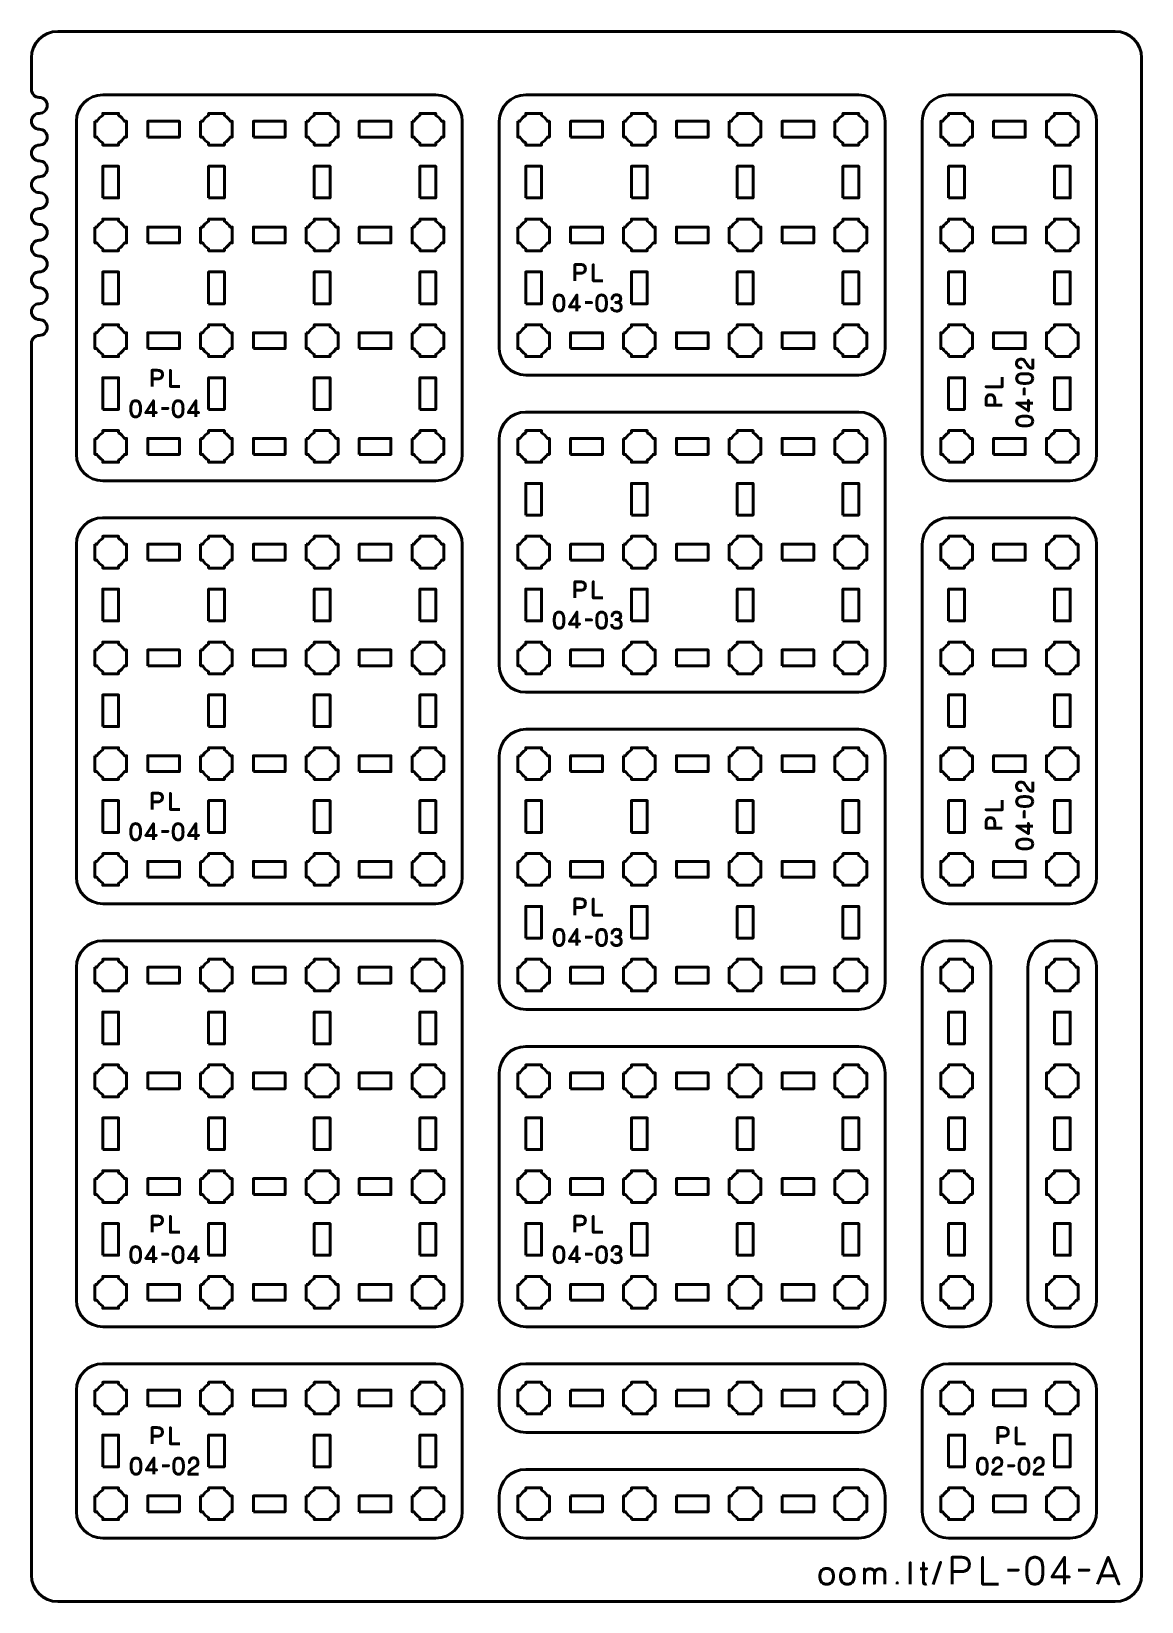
# Model space of a CAD drawing. Header units: centimetres. Extents: x -21 to 0, y -29.7 to 0.
import ezdxf

# ---------------------------------------------------------------- set-up
doc = ezdxf.new("R2010")
doc.units = ezdxf.units.CM
doc.header["$MEASUREMENT"] = 0
doc.layers.add('Layer 1', color=7, linetype='Continuous')

msp = doc.modelspace()

# ---------------------------------------------------------------- linework, layer by layer
at = {"layer": 'Layer 1', "lineweight": 53}
for points in [[(-18.8, -2), (-18.2, -2), (-18.2, -1.7), (-18.8, -1.7), (-18.8, -2)], [(-16.8, -2), (-16.2, -2), (-16.2, -1.7), (-16.8, -1.7), (-16.8, -2)], [(-14.8, -2), (-14.2, -2), (-14.2, -1.7), (-14.8, -1.7), (-14.8, -2)], [(-10.8, -2), (-10.2, -2), (-10.2, -1.7), (-10.8, -1.7), (-10.8, -2)], [(-8.8, -2), (-8.2, -2), (-8.2, -1.7), (-8.8, -1.7), (-8.8, -2)], [(-6.8, -2), (-6.2, -2), (-6.2, -1.7), (-6.8, -1.7), (-6.8, -2)], [(-19.65, -3.15), (-19.35, -3.15), (-19.35, -2.55), (-19.65, -2.55), (-19.65, -3.15)], [(-17.65, -3.15), (-17.35, -3.15), (-17.35, -2.55), (-17.65, -2.55), (-17.65, -3.15)], [(-15.65, -3.15), (-15.35, -3.15), (-15.35, -2.55), (-15.65, -2.55), (-15.65, -3.15)], [(-13.65, -3.15), (-13.35, -3.15), (-13.35, -2.55), (-13.65, -2.55), (-13.65, -3.15)], [(-11.65, -3.15), (-11.35, -3.15), (-11.35, -2.55), (-11.65, -2.55), (-11.65, -3.15)], [(-9.65, -3.15), (-9.35, -3.15), (-9.35, -2.55), (-9.65, -2.55), (-9.65, -3.15)], [(-7.65, -3.15), (-7.35, -3.15), (-7.35, -2.55), (-7.65, -2.55), (-7.65, -3.15)], [(-5.65, -3.15), (-5.35, -3.15), (-5.35, -2.55), (-5.65, -2.55), (-5.65, -3.15)], [(-18.8, -4), (-18.2, -4), (-18.2, -3.7), (-18.8, -3.7), (-18.8, -4)], [(-16.8, -4), (-16.2, -4), (-16.2, -3.7), (-16.8, -3.7), (-16.8, -4)], [(-14.8, -4), (-14.2, -4), (-14.2, -3.7), (-14.8, -3.7), (-14.8, -4)], [(-10.8, -4), (-10.2, -4), (-10.2, -3.7), (-10.8, -3.7), (-10.8, -4)], [(-8.8, -4), (-8.2, -4), (-8.2, -3.7), (-8.8, -3.7), (-8.8, -4)], [(-6.8, -4), (-6.2, -4), (-6.2, -3.7), (-6.8, -3.7), (-6.8, -4)], [(-19.65, -5.15), (-19.35, -5.15), (-19.35, -4.55), (-19.65, -4.55), (-19.65, -5.15)], [(-17.65, -5.15), (-17.35, -5.15), (-17.35, -4.55), (-17.65, -4.55), (-17.65, -5.15)], [(-15.65, -5.15), (-15.35, -5.15), (-15.35, -4.55), (-15.65, -4.55), (-15.65, -5.15)], [(-13.65, -5.15), (-13.35, -5.15), (-13.35, -4.55), (-13.65, -4.55), (-13.65, -5.15)], [(-11.65, -5.15), (-11.35, -5.15), (-11.35, -4.55), (-11.65, -4.55), (-11.65, -5.15)], [(-9.65, -5.15), (-9.35, -5.15), (-9.35, -4.55), (-9.65, -4.55), (-9.65, -5.15)], [(-7.65, -5.15), (-7.35, -5.15), (-7.35, -4.55), (-7.65, -4.55), (-7.65, -5.15)], [(-5.65, -5.15), (-5.35, -5.15), (-5.35, -4.55), (-5.65, -4.55), (-5.65, -5.15)], [(-18.8, -6), (-18.2, -6), (-18.2, -5.7), (-18.8, -5.7), (-18.8, -6)], [(-16.8, -6), (-16.2, -6), (-16.2, -5.7), (-16.8, -5.7), (-16.8, -6)], [(-14.8, -6), (-14.2, -6), (-14.2, -5.7), (-14.8, -5.7), (-14.8, -6)], [(-10.8, -6), (-10.2, -6), (-10.2, -5.7), (-10.8, -5.7), (-10.8, -6)], [(-8.8, -6), (-8.2, -6), (-8.2, -5.7), (-8.8, -5.7), (-8.8, -6)], [(-6.8, -6), (-6.2, -6), (-6.2, -5.7), (-6.8, -5.7), (-6.8, -6)], [(-19.65, -7.15), (-19.35, -7.15), (-19.35, -6.55), (-19.65, -6.55), (-19.65, -7.15)], [(-17.65, -7.15), (-17.35, -7.15), (-17.35, -6.55), (-17.65, -6.55), (-17.65, -7.15)], [(-15.65, -7.15), (-15.35, -7.15), (-15.35, -6.55), (-15.65, -6.55), (-15.65, -7.15)], [(-13.65, -7.15), (-13.35, -7.15), (-13.35, -6.55), (-13.65, -6.55), (-13.65, -7.15)], [(-18.8, -8), (-18.2, -8), (-18.2, -7.7), (-18.8, -7.7), (-18.8, -8)], [(-16.8, -8), (-16.2, -8), (-16.2, -7.7), (-16.8, -7.7), (-16.8, -8)], [(-14.8, -8), (-14.2, -8), (-14.2, -7.7), (-14.8, -7.7), (-14.8, -8)], [(-10.8, -8), (-10.2, -8), (-10.2, -7.7), (-10.8, -7.7), (-10.8, -8)], [(-8.8, -8), (-8.2, -8), (-8.2, -7.7), (-8.8, -7.7), (-8.8, -8)], [(-6.8, -8), (-6.2, -8), (-6.2, -7.7), (-6.8, -7.7), (-6.8, -8)], [(-11.65, -9.15), (-11.35, -9.15), (-11.35, -8.55), (-11.65, -8.55), (-11.65, -9.15)], [(-9.65, -9.15), (-9.35, -9.15), (-9.35, -8.55), (-9.65, -8.55), (-9.65, -9.15)], [(-7.65, -9.15), (-7.35, -9.15), (-7.35, -8.55), (-7.65, -8.55), (-7.65, -9.15)], [(-5.65, -9.15), (-5.35, -9.15), (-5.35, -8.55), (-5.65, -8.55), (-5.65, -9.15)], [(-18.8, -10), (-18.2, -10), (-18.2, -9.7), (-18.8, -9.7), (-18.8, -10)], [(-16.8, -10), (-16.2, -10), (-16.2, -9.7), (-16.8, -9.7), (-16.8, -10)], [(-14.8, -10), (-14.2, -10), (-14.2, -9.7), (-14.8, -9.7), (-14.8, -10)], [(-10.8, -10), (-10.2, -10), (-10.2, -9.7), (-10.8, -9.7), (-10.8, -10)], [(-8.8, -10), (-8.2, -10), (-8.2, -9.7), (-8.8, -9.7), (-8.8, -10)], [(-6.8, -10), (-6.2, -10), (-6.2, -9.7), (-6.8, -9.7), (-6.8, -10)], [(-19.65, -11.15), (-19.35, -11.15), (-19.35, -10.55), (-19.65, -10.55), (-19.65, -11.15)], [(-17.65, -11.15), (-17.35, -11.15), (-17.35, -10.55), (-17.65, -10.55), (-17.65, -11.15)], [(-15.65, -11.15), (-15.35, -11.15), (-15.35, -10.55), (-15.65, -10.55), (-15.65, -11.15)], [(-13.65, -11.15), (-13.35, -11.15), (-13.35, -10.55), (-13.65, -10.55), (-13.65, -11.15)], [(-11.65, -11.15), (-11.35, -11.15), (-11.35, -10.55), (-11.65, -10.55), (-11.65, -11.15)], [(-9.65, -11.15), (-9.35, -11.15), (-9.35, -10.55), (-9.65, -10.55), (-9.65, -11.15)], [(-7.65, -11.15), (-7.35, -11.15), (-7.35, -10.55), (-7.65, -10.55), (-7.65, -11.15)], [(-5.65, -11.15), (-5.35, -11.15), (-5.35, -10.55), (-5.65, -10.55), (-5.65, -11.15)], [(-18.8, -12), (-18.2, -12), (-18.2, -11.7), (-18.8, -11.7), (-18.8, -12)], [(-16.8, -12), (-16.2, -12), (-16.2, -11.7), (-16.8, -11.7), (-16.8, -12)], [(-14.8, -12), (-14.2, -12), (-14.2, -11.7), (-14.8, -11.7), (-14.8, -12)], [(-10.8, -12), (-10.2, -12), (-10.2, -11.7), (-10.8, -11.7), (-10.8, -12)], [(-8.8, -12), (-8.2, -12), (-8.2, -11.7), (-8.8, -11.7), (-8.8, -12)], [(-6.8, -12), (-6.2, -12), (-6.2, -11.7), (-6.8, -11.7), (-6.8, -12)], [(-19.65, -13.15), (-19.35, -13.15), (-19.35, -12.55), (-19.65, -12.55), (-19.65, -13.15)], [(-17.65, -13.15), (-17.35, -13.15), (-17.35, -12.55), (-17.65, -12.55), (-17.65, -13.15)], [(-15.65, -13.15), (-15.35, -13.15), (-15.35, -12.55), (-15.65, -12.55), (-15.65, -13.15)], [(-13.65, -13.15), (-13.35, -13.15), (-13.35, -12.55), (-13.65, -12.55), (-13.65, -13.15)], [(-18.8, -14), (-18.2, -14), (-18.2, -13.7), (-18.8, -13.7), (-18.8, -14)], [(-16.8, -14), (-16.2, -14), (-16.2, -13.7), (-16.8, -13.7), (-16.8, -14)], [(-14.8, -14), (-14.2, -14), (-14.2, -13.7), (-14.8, -13.7), (-14.8, -14)], [(-10.8, -14), (-10.2, -14), (-10.2, -13.7), (-10.8, -13.7), (-10.8, -14)], [(-8.8, -14), (-8.2, -14), (-8.2, -13.7), (-8.8, -13.7), (-8.8, -14)], [(-6.8, -14), (-6.2, -14), (-6.2, -13.7), (-6.8, -13.7), (-6.8, -14)], [(-19.65, -15.15), (-19.35, -15.15), (-19.35, -14.55), (-19.65, -14.55), (-19.65, -15.15)], [(-17.65, -15.15), (-17.35, -15.15), (-17.35, -14.55), (-17.65, -14.55), (-17.65, -15.15)], [(-15.65, -15.15), (-15.35, -15.15), (-15.35, -14.55), (-15.65, -14.55), (-15.65, -15.15)], [(-13.65, -15.15), (-13.35, -15.15), (-13.35, -14.55), (-13.65, -14.55), (-13.65, -15.15)], [(-11.65, -15.15), (-11.35, -15.15), (-11.35, -14.55), (-11.65, -14.55), (-11.65, -15.15)], [(-9.65, -15.15), (-9.35, -15.15), (-9.35, -14.55), (-9.65, -14.55), (-9.65, -15.15)], [(-7.65, -15.15), (-7.35, -15.15), (-7.35, -14.55), (-7.65, -14.55), (-7.65, -15.15)], [(-5.65, -15.15), (-5.35, -15.15), (-5.35, -14.55), (-5.65, -14.55), (-5.65, -15.15)], [(-18.8, -16), (-18.2, -16), (-18.2, -15.7), (-18.8, -15.7), (-18.8, -16)], [(-16.8, -16), (-16.2, -16), (-16.2, -15.7), (-16.8, -15.7), (-16.8, -16)], [(-14.8, -16), (-14.2, -16), (-14.2, -15.7), (-14.8, -15.7), (-14.8, -16)], [(-10.8, -16), (-10.2, -16), (-10.2, -15.7), (-10.8, -15.7), (-10.8, -16)], [(-8.8, -16), (-8.2, -16), (-8.2, -15.7), (-8.8, -15.7), (-8.8, -16)], [(-6.8, -16), (-6.2, -16), (-6.2, -15.7), (-6.8, -15.7), (-6.8, -16)], [(-11.65, -17.15), (-11.35, -17.15), (-11.35, -16.55), (-11.65, -16.55), (-11.65, -17.15)], [(-9.65, -17.15), (-9.35, -17.15), (-9.35, -16.55), (-9.65, -16.55), (-9.65, -17.15)], [(-7.65, -17.15), (-7.35, -17.15), (-7.35, -16.55), (-7.65, -16.55), (-7.65, -17.15)], [(-5.65, -17.15), (-5.35, -17.15), (-5.35, -16.55), (-5.65, -16.55), (-5.65, -17.15)], [(-18.8, -18), (-18.2, -18), (-18.2, -17.7), (-18.8, -17.7), (-18.8, -18)], [(-16.8, -18), (-16.2, -18), (-16.2, -17.7), (-16.8, -17.7), (-16.8, -18)], [(-14.8, -18), (-14.2, -18), (-14.2, -17.7), (-14.8, -17.7), (-14.8, -18)], [(-10.8, -18), (-10.2, -18), (-10.2, -17.7), (-10.8, -17.7), (-10.8, -18)], [(-8.8, -18), (-8.2, -18), (-8.2, -17.7), (-8.8, -17.7), (-8.8, -18)], [(-6.8, -18), (-6.2, -18), (-6.2, -17.7), (-6.8, -17.7), (-6.8, -18)], [(-19.65, -19.15), (-19.35, -19.15), (-19.35, -18.55), (-19.65, -18.55), (-19.65, -19.15)], [(-17.65, -19.15), (-17.35, -19.15), (-17.35, -18.55), (-17.65, -18.55), (-17.65, -19.15)], [(-15.65, -19.15), (-15.35, -19.15), (-15.35, -18.55), (-15.65, -18.55), (-15.65, -19.15)], [(-13.65, -19.15), (-13.35, -19.15), (-13.35, -18.55), (-13.65, -18.55), (-13.65, -19.15)], [(-18.8, -20), (-18.2, -20), (-18.2, -19.7), (-18.8, -19.7), (-18.8, -20)], [(-16.8, -20), (-16.2, -20), (-16.2, -19.7), (-16.8, -19.7), (-16.8, -20)], [(-14.8, -20), (-14.2, -20), (-14.2, -19.7), (-14.8, -19.7), (-14.8, -20)], [(-10.8, -20), (-10.2, -20), (-10.2, -19.7), (-10.8, -19.7), (-10.8, -20)], [(-8.8, -20), (-8.2, -20), (-8.2, -19.7), (-8.8, -19.7), (-8.8, -20)], [(-6.8, -20), (-6.2, -20), (-6.2, -19.7), (-6.8, -19.7), (-6.8, -20)], [(-19.65, -21.15), (-19.35, -21.15), (-19.35, -20.55), (-19.65, -20.55), (-19.65, -21.15)], [(-17.65, -21.15), (-17.35, -21.15), (-17.35, -20.55), (-17.65, -20.55), (-17.65, -21.15)], [(-15.65, -21.15), (-15.35, -21.15), (-15.35, -20.55), (-15.65, -20.55), (-15.65, -21.15)], [(-13.65, -21.15), (-13.35, -21.15), (-13.35, -20.55), (-13.65, -20.55), (-13.65, -21.15)], [(-11.65, -21.15), (-11.35, -21.15), (-11.35, -20.55), (-11.65, -20.55), (-11.65, -21.15)], [(-9.65, -21.15), (-9.35, -21.15), (-9.35, -20.55), (-9.65, -20.55), (-9.65, -21.15)], [(-7.65, -21.15), (-7.35, -21.15), (-7.35, -20.55), (-7.65, -20.55), (-7.65, -21.15)], [(-5.65, -21.15), (-5.35, -21.15), (-5.35, -20.55), (-5.65, -20.55), (-5.65, -21.15)], [(-18.8, -22), (-18.2, -22), (-18.2, -21.7), (-18.8, -21.7), (-18.8, -22)], [(-16.8, -22), (-16.2, -22), (-16.2, -21.7), (-16.8, -21.7), (-16.8, -22)], [(-14.8, -22), (-14.2, -22), (-14.2, -21.7), (-14.8, -21.7), (-14.8, -22)], [(-10.8, -22), (-10.2, -22), (-10.2, -21.7), (-10.8, -21.7), (-10.8, -22)], [(-8.8, -22), (-8.2, -22), (-8.2, -21.7), (-8.8, -21.7), (-8.8, -22)], [(-6.8, -22), (-6.2, -22), (-6.2, -21.7), (-6.8, -21.7), (-6.8, -22)], [(-19.65, -23.15), (-19.35, -23.15), (-19.35, -22.55), (-19.65, -22.55), (-19.65, -23.15)], [(-17.65, -23.15), (-17.35, -23.15), (-17.35, -22.55), (-17.65, -22.55), (-17.65, -23.15)], [(-15.65, -23.15), (-15.35, -23.15), (-15.35, -22.55), (-15.65, -22.55), (-15.65, -23.15)], [(-13.65, -23.15), (-13.35, -23.15), (-13.35, -22.55), (-13.65, -22.55), (-13.65, -23.15)], [(-11.65, -23.15), (-11.35, -23.15), (-11.35, -22.55), (-11.65, -22.55), (-11.65, -23.15)], [(-9.65, -23.15), (-9.35, -23.15), (-9.35, -22.55), (-9.65, -22.55), (-9.65, -23.15)], [(-7.65, -23.15), (-7.35, -23.15), (-7.35, -22.55), (-7.65, -22.55), (-7.65, -23.15)], [(-5.65, -23.15), (-5.35, -23.15), (-5.35, -22.55), (-5.65, -22.55), (-5.65, -23.15)], [(-18.8, -24), (-18.2, -24), (-18.2, -23.7), (-18.8, -23.7), (-18.8, -24)], [(-16.8, -24), (-16.2, -24), (-16.2, -23.7), (-16.8, -23.7), (-16.8, -24)], [(-14.8, -24), (-14.2, -24), (-14.2, -23.7), (-14.8, -23.7), (-14.8, -24)], [(-10.8, -24), (-10.2, -24), (-10.2, -23.7), (-10.8, -23.7), (-10.8, -24)], [(-8.8, -24), (-8.2, -24), (-8.2, -23.7), (-8.8, -23.7), (-8.8, -24)], [(-6.8, -24), (-6.2, -24), (-6.2, -23.7), (-6.8, -23.7), (-6.8, -24)], [(-18.8, -26), (-18.2, -26), (-18.2, -25.7), (-18.8, -25.7), (-18.8, -26)], [(-16.8, -26), (-16.2, -26), (-16.2, -25.7), (-16.8, -25.7), (-16.8, -26)], [(-14.8, -26), (-14.2, -26), (-14.2, -25.7), (-14.8, -25.7), (-14.8, -26)], [(-2.8, -26), (-2.2, -26), (-2.2, -25.7), (-2.8, -25.7), (-2.8, -26)], [(-19.65, -27.15), (-19.35, -27.15), (-19.35, -26.55), (-19.65, -26.55), (-19.65, -27.15)], [(-17.65, -27.15), (-17.35, -27.15), (-17.35, -26.55), (-17.65, -26.55), (-17.65, -27.15)], [(-15.65, -27.15), (-15.35, -27.15), (-15.35, -26.55), (-15.65, -26.55), (-15.65, -27.15)], [(-13.65, -27.15), (-13.35, -27.15), (-13.35, -26.55), (-13.65, -26.55), (-13.65, -27.15)], [(-3.65, -27.15), (-3.35, -27.15), (-3.35, -26.55), (-3.65, -26.55), (-3.65, -27.15)], [(-1.65, -27.15), (-1.35, -27.15), (-1.35, -26.55), (-1.65, -26.55), (-1.65, -27.15)], [(-18.8, -28), (-18.2, -28), (-18.2, -27.7), (-18.8, -27.7), (-18.8, -28)], [(-16.8, -28), (-16.2, -28), (-16.2, -27.7), (-16.8, -27.7), (-16.8, -28)], [(-14.8, -28), (-14.2, -28), (-14.2, -27.7), (-14.8, -27.7), (-14.8, -28)], [(-2.8, -28), (-2.2, -28), (-2.2, -27.7), (-2.8, -27.7), (-2.8, -28)]]:
    msp.add_lwpolyline(points, close=True, dxfattribs=at)
at = {"layer": 'Layer 1', "color": 1, "lineweight": 53}
msp.add_open_spline([(-21.00003, -29.19995), (-21.00003, -29.19995), (-21.00003, -5.89992), (-21.00003, -5.89992), (-21.00003, -5.89992), (-21.00003, -5.81709), (-20.93286, -5.74992), (-20.85003, -5.74992), (-20.85003, -5.74992), (-20.7672, -5.74992), (-20.70003, -5.68275), (-20.70003, -5.59992), (-20.70003, -5.59992), (-20.70003, -5.51709), (-20.7672, -5.44992), (-20.85003, -5.44992), (-20.85003, -5.44992), (-20.93286, -5.44992), (-21.00003, -5.38275), (-21.00003, -5.29992), (-21.00003, -5.29992), (-21.00003, -5.21709), (-20.93286, -5.14992), (-20.85003, -5.14992), (-20.85003, -5.14992), (-20.7672, -5.14992), (-20.70003, -5.08275), (-20.70003, -4.99992), (-20.70003, -4.99992), (-20.70003, -4.91709), (-20.7672, -4.84992), (-20.85003, -4.84992), (-20.85003, -4.84992), (-20.93286, -4.84992), (-21.00003, -4.78275), (-21.00003, -4.69992), (-21.00003, -4.69992), (-21.00003, -4.61709), (-20.93286, -4.54992), (-20.85003, -4.54992), (-20.85003, -4.54992), (-20.7672, -4.54992), (-20.70003, -4.48275), (-20.70003, -4.39992), (-20.70003, -4.39992), (-20.70003, -4.31709), (-20.7672, -4.24992), (-20.85003, -4.24992), (-20.85003, -4.24992), (-20.93286, -4.24992), (-21.00003, -4.18275), (-21.00003, -4.09992), (-21.00003, -4.09992), (-21.00003, -4.01709), (-20.93286, -3.94992), (-20.85003, -3.94992), (-20.85003, -3.94992), (-20.7672, -3.94992), (-20.70003, -3.88275), (-20.70003, -3.79992), (-20.70003, -3.79992), (-20.70003, -3.71709), (-20.7672, -3.64992), (-20.85003, -3.64992), (-20.85003, -3.64992), (-20.93286, -3.64992), (-21.00003, -3.58275), (-21.00003, -3.49992), (-21.00003, -3.49992), (-21.00003, -3.41709), (-20.93286, -3.34992), (-20.85003, -3.34992), (-20.85003, -3.34992), (-20.7672, -3.34992), (-20.70003, -3.28275), (-20.70003, -3.19992), (-20.70003, -3.19992), (-20.70003, -3.11709), (-20.7672, -3.04992), (-20.85003, -3.04992), (-20.85003, -3.04992), (-20.93286, -3.04992), (-21.00003, -2.98275), (-21.00003, -2.89992), (-21.00003, -2.89992), (-21.00003, -2.81709), (-20.93286, -2.74992), (-20.85003, -2.74992), (-20.85003, -2.74992), (-20.7672, -2.74992), (-20.70003, -2.68275), (-20.70003, -2.59992), (-20.70003, -2.59992), (-20.70003, -2.51709), (-20.7672, -2.44992), (-20.85003, -2.44992), (-20.85003, -2.44992), (-20.93286, -2.44992), (-21.00003, -2.38275), (-21.00003, -2.29992), (-21.00003, -2.29992), (-21.00003, -2.21709), (-20.93286, -2.14992), (-20.85003, -2.14992), (-20.85003, -2.14992), (-20.7672, -2.14992), (-20.70003, -2.08275), (-20.70003, -1.99992), (-20.70003, -1.99992), (-20.70003, -1.91709), (-20.7672, -1.84992), (-20.85003, -1.84992), (-20.85003, -1.84992), (-20.93286, -1.84992), (-21.00003, -1.78275), (-21.00003, -1.69992), (-21.00003, -1.69992), (-21.00003, -1.61709), (-20.93286, -1.54992), (-20.85003, -1.54992), (-20.85003, -1.54992), (-20.7672, -1.54992), (-20.70003, -1.48275), (-20.70003, -1.39992), (-20.70003, -1.39992), (-20.70003, -1.31709), (-20.7672, -1.24992), (-20.85003, -1.24992), (-20.85003, -1.24992), (-20.93286, -1.24992), (-21.00003, -1.18275), (-21.00003, -1.09992), (-21.00003, -1.09992), (-21.00003, -1.09992), (-21.00003, -0.49992), (-21.00003, -0.49992), (-21.00003, -0.49992), (-21.00003, -0.22295), (-20.77694, 0.00004), (-20.49994, 0.00004), (-20.49994, 0.00004), (-20.49994, 0.00004), (-0.50008, 0.00004), (-0.50008, 0.00004), (-0.50008, 0.00004), (-0.22294, 0.00004), (0.00002, -0.22295), (0.00002, -0.49992), (0.00002, -0.49992), (0.00002, -0.49992), (0.00002, -29.19995), (0.00002, -29.19995), (0.00002, -29.19995), (0.00002, -29.47695), (-0.22294, -29.70004), (-0.50008, -29.70004), (-0.50008, -29.70004), (-0.50008, -29.70004), (-20.49994, -29.70004), (-20.49994, -29.70004), (-20.49994, -29.70004), (-20.77694, -29.70004), (-21.00003, -29.47695), (-21.00003, -29.19995)], degree=3, knots=[0, 0, 0, 0, 0.02439024, 0.02439024, 0.02439024, 0.02439024, 0.04878049, 0.04878049, 0.04878049, 0.04878049, 0.07317073, 0.07317073, 0.07317073, 0.07317073, 0.09756098, 0.09756098, 0.09756098, 0.09756098, 0.12195122, 0.12195122, 0.12195122, 0.12195122, 0.14634146, 0.14634146, 0.14634146, 0.14634146, 0.17073171, 0.17073171, 0.17073171, 0.17073171, 0.19512195, 0.19512195, 0.19512195, 0.19512195, 0.2195122, 0.2195122, 0.2195122, 0.2195122, 0.24390244, 0.24390244, 0.24390244, 0.24390244, 0.26829268, 0.26829268, 0.26829268, 0.26829268, 0.29268293, 0.29268293, 0.29268293, 0.29268293, 0.31707317, 0.31707317, 0.31707317, 0.31707317, 0.34146341, 0.34146341, 0.34146341, 0.34146341, 0.36585366, 0.36585366, 0.36585366, 0.36585366, 0.3902439, 0.3902439, 0.3902439, 0.3902439, 0.41463415, 0.41463415, 0.41463415, 0.41463415, 0.43902439, 0.43902439, 0.43902439, 0.43902439, 0.46341463, 0.46341463, 0.46341463, 0.46341463, 0.48780488, 0.48780488, 0.48780488, 0.48780488, 0.51219512, 0.51219512, 0.51219512, 0.51219512, 0.53658537, 0.53658537, 0.53658537, 0.53658537, 0.56097561, 0.56097561, 0.56097561, 0.56097561, 0.58536585, 0.58536585, 0.58536585, 0.58536585, 0.6097561, 0.6097561, 0.6097561, 0.6097561, 0.63414634, 0.63414634, 0.63414634, 0.63414634, 0.65853659, 0.65853659, 0.65853659, 0.65853659, 0.68292683, 0.68292683, 0.68292683, 0.68292683, 0.70731707, 0.70731707, 0.70731707, 0.70731707, 0.73170732, 0.73170732, 0.73170732, 0.73170732, 0.75609756, 0.75609756, 0.75609756, 0.75609756, 0.7804878, 0.7804878, 0.7804878, 0.7804878, 0.80487805, 0.80487805, 0.80487805, 0.80487805, 0.82926829, 0.82926829, 0.82926829, 0.82926829, 0.85365854, 0.85365854, 0.85365854, 0.85365854, 0.87804878, 0.87804878, 0.87804878, 0.87804878, 0.90243902, 0.90243902, 0.90243902, 0.90243902, 0.92682927, 0.92682927, 0.92682927, 0.92682927, 0.95121951, 0.95121951, 0.95121951, 0.95121951, 0.97560976, 0.97560976, 0.97560976, 0.97560976, 1, 1, 1, 1], dxfattribs=at)
at = {"layer": 'Layer 1', "color": 3, "lineweight": 53}
for points in [[(-20.15, -8), (-20.15, -8), (-20.15, -1.7), (-20.15, -1.7), (-20.15, -1.7), (-20.15, -1.42391), (-19.92609, -1.2), (-19.65, -1.2), (-19.65, -1.2), (-19.65, -1.2), (-13.35, -1.2), (-13.35, -1.2), (-13.35, -1.2), (-13.07391, -1.2), (-12.85, -1.42391), (-12.85, -1.7), (-12.85, -1.7), (-12.85, -1.7), (-12.85, -8), (-12.85, -8), (-12.85, -8), (-12.85, -8.27609), (-13.07391, -8.5), (-13.35, -8.5), (-13.35, -8.5), (-13.35, -8.5), (-19.65, -8.5), (-19.65, -8.5), (-19.65, -8.5), (-19.92609, -8.5), (-20.15, -8.27609), (-20.15, -8)], [(-12.15, -6), (-12.15, -6), (-12.15, -1.7), (-12.15, -1.7), (-12.15, -1.7), (-12.15, -1.42391), (-11.92609, -1.2), (-11.65, -1.2), (-11.65, -1.2), (-11.65, -1.2), (-5.35, -1.2), (-5.35, -1.2), (-5.35, -1.2), (-5.07391, -1.2), (-4.85, -1.42391), (-4.85, -1.7), (-4.85, -1.7), (-4.85, -1.7), (-4.85, -6), (-4.85, -6), (-4.85, -6), (-4.85, -6.27609), (-5.07391, -6.5), (-5.35, -6.5), (-5.35, -6.5), (-5.35, -6.5), (-11.65, -6.5), (-11.65, -6.5), (-11.65, -6.5), (-11.92609, -6.5), (-12.15, -6.27609), (-12.15, -6)], [(-1.35, -8.5), (-1.35, -8.5), (-3.65, -8.5), (-3.65, -8.5), (-3.65, -8.5), (-3.92609, -8.5), (-4.15, -8.27609), (-4.15, -8), (-4.15, -8), (-4.15, -8), (-4.15, -1.7), (-4.15, -1.7), (-4.15, -1.7), (-4.15, -1.42391), (-3.92609, -1.2), (-3.65, -1.2), (-3.65, -1.2), (-3.65, -1.2), (-1.35, -1.2), (-1.35, -1.2), (-1.35, -1.2), (-1.07391, -1.2), (-0.85, -1.42391), (-0.85, -1.7), (-0.85, -1.7), (-0.85, -1.7), (-0.85, -8), (-0.85, -8), (-0.85, -8), (-0.85, -8.27609), (-1.07391, -8.5), (-1.35, -8.5)], [(-12.15, -12), (-12.15, -12), (-12.15, -7.7), (-12.15, -7.7), (-12.15, -7.7), (-12.15, -7.42391), (-11.92609, -7.2), (-11.65, -7.2), (-11.65, -7.2), (-11.65, -7.2), (-5.35, -7.2), (-5.35, -7.2), (-5.35, -7.2), (-5.07391, -7.2), (-4.85, -7.42391), (-4.85, -7.7), (-4.85, -7.7), (-4.85, -7.7), (-4.85, -12), (-4.85, -12), (-4.85, -12), (-4.85, -12.27609), (-5.07391, -12.5), (-5.35, -12.5), (-5.35, -12.5), (-5.35, -12.5), (-11.65, -12.5), (-11.65, -12.5), (-11.65, -12.5), (-11.92609, -12.5), (-12.15, -12.27609), (-12.15, -12)], [(-20.15, -16), (-20.15, -16), (-20.15, -9.7), (-20.15, -9.7), (-20.15, -9.7), (-20.15, -9.42391), (-19.92609, -9.2), (-19.65, -9.2), (-19.65, -9.2), (-19.65, -9.2), (-13.35, -9.2), (-13.35, -9.2), (-13.35, -9.2), (-13.07391, -9.2), (-12.85, -9.42391), (-12.85, -9.7), (-12.85, -9.7), (-12.85, -9.7), (-12.85, -16), (-12.85, -16), (-12.85, -16), (-12.85, -16.27609), (-13.07391, -16.5), (-13.35, -16.5), (-13.35, -16.5), (-13.35, -16.5), (-19.65, -16.5), (-19.65, -16.5), (-19.65, -16.5), (-19.92609, -16.5), (-20.15, -16.27609), (-20.15, -16)], [(-1.35, -16.5), (-1.35, -16.5), (-3.65, -16.5), (-3.65, -16.5), (-3.65, -16.5), (-3.92609, -16.5), (-4.15, -16.27609), (-4.15, -16), (-4.15, -16), (-4.15, -16), (-4.15, -9.7), (-4.15, -9.7), (-4.15, -9.7), (-4.15, -9.42391), (-3.92609, -9.2), (-3.65, -9.2), (-3.65, -9.2), (-3.65, -9.2), (-1.35, -9.2), (-1.35, -9.2), (-1.35, -9.2), (-1.07391, -9.2), (-0.85, -9.42391), (-0.85, -9.7), (-0.85, -9.7), (-0.85, -9.7), (-0.85, -16), (-0.85, -16), (-0.85, -16), (-0.85, -16.27609), (-1.07391, -16.5), (-1.35, -16.5)], [(-12.15, -18), (-12.15, -18), (-12.15, -13.7), (-12.15, -13.7), (-12.15, -13.7), (-12.15, -13.42391), (-11.92609, -13.2), (-11.65, -13.2), (-11.65, -13.2), (-11.65, -13.2), (-5.35, -13.2), (-5.35, -13.2), (-5.35, -13.2), (-5.07391, -13.2), (-4.85, -13.42391), (-4.85, -13.7), (-4.85, -13.7), (-4.85, -13.7), (-4.85, -18), (-4.85, -18), (-4.85, -18), (-4.85, -18.27609), (-5.07391, -18.5), (-5.35, -18.5), (-5.35, -18.5), (-5.35, -18.5), (-11.65, -18.5), (-11.65, -18.5), (-11.65, -18.5), (-11.92609, -18.5), (-12.15, -18.27609), (-12.15, -18)], [(-20.15, -24), (-20.15, -24), (-20.15, -17.7), (-20.15, -17.7), (-20.15, -17.7), (-20.15, -17.42391), (-19.92609, -17.2), (-19.65, -17.2), (-19.65, -17.2), (-19.65, -17.2), (-13.35, -17.2), (-13.35, -17.2), (-13.35, -17.2), (-13.07391, -17.2), (-12.85, -17.42391), (-12.85, -17.7), (-12.85, -17.7), (-12.85, -17.7), (-12.85, -24), (-12.85, -24), (-12.85, -24), (-12.85, -24.27609), (-13.07391, -24.5), (-13.35, -24.5), (-13.35, -24.5), (-13.35, -24.5), (-19.65, -24.5), (-19.65, -24.5), (-19.65, -24.5), (-19.92609, -24.5), (-20.15, -24.27609), (-20.15, -24)], [(-4.15001, -23.99992), (-4.15001, -23.99992), (-4.15001, -17.69995), (-4.15001, -17.69995), (-4.15001, -17.69995), (-4.15001, -17.42298), (-3.92692, -17.19999), (-3.64992, -17.19999), (-3.64992, -17.19999), (-3.64992, -17.19999), (-3.34991, -17.19999), (-3.34991, -17.19999), (-3.34991, -17.19999), (-3.07295, -17.19999), (-2.84999, -17.42298), (-2.84999, -17.69995), (-2.84999, -17.69995), (-2.84999, -17.69995), (-2.84999, -23.99992), (-2.84999, -23.99992), (-2.84999, -23.99992), (-2.84999, -24.27692), (-3.07295, -24.50001), (-3.34991, -24.50001), (-3.34991, -24.50001), (-3.34991, -24.50001), (-3.64992, -24.50001), (-3.64992, -24.50001), (-3.64992, -24.50001), (-3.92692, -24.50001), (-4.15001, -24.27692), (-4.15001, -23.99992)], [(-2.15001, -23.99992), (-2.15001, -23.99992), (-2.15001, -17.69995), (-2.15001, -17.69995), (-2.15001, -17.69995), (-2.15001, -17.42298), (-1.92692, -17.19999), (-1.64992, -17.19999), (-1.64992, -17.19999), (-1.64992, -17.19999), (-1.34991, -17.19999), (-1.34991, -17.19999), (-1.34991, -17.19999), (-1.07295, -17.19999), (-0.84999, -17.42298), (-0.84999, -17.69995), (-0.84999, -17.69995), (-0.84999, -17.69995), (-0.84999, -23.99992), (-0.84999, -23.99992), (-0.84999, -23.99992), (-0.84999, -24.27692), (-1.07295, -24.50001), (-1.34991, -24.50001), (-1.34991, -24.50001), (-1.34991, -24.50001), (-1.64992, -24.50001), (-1.64992, -24.50001), (-1.64992, -24.50001), (-1.92692, -24.50001), (-2.15001, -24.27692), (-2.15001, -23.99992)], [(-12.15, -24), (-12.15, -24), (-12.15, -19.7), (-12.15, -19.7), (-12.15, -19.7), (-12.15, -19.42391), (-11.92609, -19.2), (-11.65, -19.2), (-11.65, -19.2), (-11.65, -19.2), (-5.35, -19.2), (-5.35, -19.2), (-5.35, -19.2), (-5.07391, -19.2), (-4.85, -19.42391), (-4.85, -19.7), (-4.85, -19.7), (-4.85, -19.7), (-4.85, -24), (-4.85, -24), (-4.85, -24), (-4.85, -24.27609), (-5.07391, -24.5), (-5.35, -24.5), (-5.35, -24.5), (-5.35, -24.5), (-11.65, -24.5), (-11.65, -24.5), (-11.65, -24.5), (-11.92609, -24.5), (-12.15, -24.27609), (-12.15, -24)], [(-20.15, -28), (-20.15, -28), (-20.15, -25.7), (-20.15, -25.7), (-20.15, -25.7), (-20.15, -25.42391), (-19.92609, -25.2), (-19.65, -25.2), (-19.65, -25.2), (-19.65, -25.2), (-13.35, -25.2), (-13.35, -25.2), (-13.35, -25.2), (-13.07391, -25.2), (-12.85, -25.42391), (-12.85, -25.7), (-12.85, -25.7), (-12.85, -25.7), (-12.85, -28), (-12.85, -28), (-12.85, -28), (-12.85, -28.27609), (-13.07391, -28.5), (-13.35, -28.5), (-13.35, -28.5), (-13.35, -28.5), (-19.65, -28.5), (-19.65, -28.5), (-19.65, -28.5), (-19.92609, -28.5), (-20.15, -28.27609), (-20.15, -28)], [(-11.64992, -25.19999), (-11.64992, -25.19999), (-5.34995, -25.19999), (-5.34995, -25.19999), (-5.34995, -25.19999), (-5.07298, -25.19999), (-4.84999, -25.42308), (-4.84999, -25.70008), (-4.84999, -25.70008), (-4.84999, -25.70008), (-4.84999, -26.00009), (-4.84999, -26.00009), (-4.84999, -26.00009), (-4.84999, -26.27705), (-5.07298, -26.50001), (-5.34995, -26.50001), (-5.34995, -26.50001), (-5.34995, -26.50001), (-11.64992, -26.50001), (-11.64992, -26.50001), (-11.64992, -26.50001), (-11.92692, -26.50001), (-12.15001, -26.27705), (-12.15001, -26.00009), (-12.15001, -26.00009), (-12.15001, -26.00009), (-12.15001, -25.70008), (-12.15001, -25.70008), (-12.15001, -25.70008), (-12.15001, -25.42308), (-11.92692, -25.19999), (-11.64992, -25.19999)], [(-4.15, -28), (-4.15, -28), (-4.15, -25.7), (-4.15, -25.7), (-4.15, -25.7), (-4.15, -25.42391), (-3.92609, -25.2), (-3.65, -25.2), (-3.65, -25.2), (-3.65, -25.2), (-1.35, -25.2), (-1.35, -25.2), (-1.35, -25.2), (-1.07391, -25.2), (-0.85, -25.42391), (-0.85, -25.7), (-0.85, -25.7), (-0.85, -25.7), (-0.85, -28), (-0.85, -28), (-0.85, -28), (-0.85, -28.27609), (-1.07391, -28.5), (-1.35, -28.5), (-1.35, -28.5), (-1.35, -28.5), (-3.65, -28.5), (-3.65, -28.5), (-3.65, -28.5), (-3.92609, -28.5), (-4.15, -28.27609), (-4.15, -28)], [(-11.64992, -27.19999), (-11.64992, -27.19999), (-5.34995, -27.19999), (-5.34995, -27.19999), (-5.34995, -27.19999), (-5.07298, -27.19999), (-4.84999, -27.42308), (-4.84999, -27.70008), (-4.84999, -27.70008), (-4.84999, -27.70008), (-4.84999, -28.00009), (-4.84999, -28.00009), (-4.84999, -28.00009), (-4.84999, -28.27705), (-5.07298, -28.50001), (-5.34995, -28.50001), (-5.34995, -28.50001), (-5.34995, -28.50001), (-11.64992, -28.50001), (-11.64992, -28.50001), (-11.64992, -28.50001), (-11.92692, -28.50001), (-12.15001, -28.27705), (-12.15001, -28.00009), (-12.15001, -28.00009), (-12.15001, -28.00009), (-12.15001, -27.70008), (-12.15001, -27.70008), (-12.15001, -27.70008), (-12.15001, -27.42308), (-11.92692, -27.19999), (-11.64992, -27.19999)]]:
    msp.add_open_spline(points, degree=3, knots=[0, 0, 0, 0, 0.125, 0.125, 0.125, 0.125, 0.25, 0.25, 0.25, 0.25, 0.375, 0.375, 0.375, 0.375, 0.5, 0.5, 0.5, 0.5, 0.625, 0.625, 0.625, 0.625, 0.75, 0.75, 0.75, 0.75, 0.875, 0.875, 0.875, 0.875, 1, 1, 1, 1], dxfattribs=at)
at = {"layer": 'Layer 1', "lineweight": 53}
for points, knots in [([(-19.8, -1.7), (-19.8, -1.7), (-19.75985, -1.7), (-19.75985, -1.7), (-19.75985, -1.7), (-19.7335, -1.65447), (-19.69553, -1.6165), (-19.65, -1.59015), (-19.65, -1.59015), (-19.65, -1.59015), (-19.65, -1.55), (-19.65, -1.55), (-19.65, -1.55), (-19.65, -1.55), (-19.5, -1.55), (-19.5, -1.55), (-19.5, -1.55), (-19.5, -1.55), (-19.35, -1.55), (-19.35, -1.55), (-19.35, -1.55), (-19.35, -1.55), (-19.35, -1.59015), (-19.35, -1.59015), (-19.35, -1.59015), (-19.30447, -1.6165), (-19.2665, -1.65447), (-19.24015, -1.7), (-19.24015, -1.7), (-19.24015, -1.7), (-19.2, -1.7), (-19.2, -1.7), (-19.2, -1.7), (-19.2, -1.7), (-19.2, -1.85), (-19.2, -1.85), (-19.2, -1.85), (-19.2, -1.85), (-19.2, -2), (-19.2, -2), (-19.2, -2), (-19.2, -2), (-19.24015, -2), (-19.24015, -2), (-19.24015, -2), (-19.2665, -2.04553), (-19.30447, -2.0835), (-19.35, -2.10985), (-19.35, -2.10985), (-19.35, -2.10985), (-19.35, -2.15), (-19.35, -2.15), (-19.35, -2.15), (-19.35, -2.15), (-19.5, -2.15), (-19.5, -2.15), (-19.5, -2.15), (-19.5, -2.15), (-19.65, -2.15), (-19.65, -2.15), (-19.65, -2.15), (-19.65, -2.15), (-19.65, -2.10985), (-19.65, -2.10985), (-19.65, -2.10985), (-19.69553, -2.0835), (-19.7335, -2.04553), (-19.75985, -2), (-19.75985, -2), (-19.75985, -2), (-19.8, -2), (-19.8, -2), (-19.8, -2), (-19.8, -2), (-19.8, -1.85), (-19.8, -1.85), (-19.8, -1.85), (-19.8, -1.85), (-19.8, -1.7), (-19.8, -1.7)], [0, 0, 0, 0, 0.05, 0.05, 0.05, 0.05, 0.1, 0.1, 0.1, 0.1, 0.15, 0.15, 0.15, 0.15, 0.2, 0.2, 0.2, 0.2, 0.25, 0.25, 0.25, 0.25, 0.3, 0.3, 0.3, 0.3, 0.35, 0.35, 0.35, 0.35, 0.4, 0.4, 0.4, 0.4, 0.45, 0.45, 0.45, 0.45, 0.5, 0.5, 0.5, 0.5, 0.55, 0.55, 0.55, 0.55, 0.6, 0.6, 0.6, 0.6, 0.65, 0.65, 0.65, 0.65, 0.7, 0.7, 0.7, 0.7, 0.75, 0.75, 0.75, 0.75, 0.8, 0.8, 0.8, 0.8, 0.85, 0.85, 0.85, 0.85, 0.9, 0.9, 0.9, 0.9, 0.95, 0.95, 0.95, 0.95, 1, 1, 1, 1]), ([(-17.8, -1.7), (-17.8, -1.7), (-17.75985, -1.7), (-17.75985, -1.7), (-17.75985, -1.7), (-17.7335, -1.65447), (-17.69553, -1.6165), (-17.65, -1.59015), (-17.65, -1.59015), (-17.65, -1.59015), (-17.65, -1.55), (-17.65, -1.55), (-17.65, -1.55), (-17.65, -1.55), (-17.5, -1.55), (-17.5, -1.55), (-17.5, -1.55), (-17.5, -1.55), (-17.35, -1.55), (-17.35, -1.55), (-17.35, -1.55), (-17.35, -1.55), (-17.35, -1.59015), (-17.35, -1.59015), (-17.35, -1.59015), (-17.30447, -1.6165), (-17.2665, -1.65447), (-17.24015, -1.7), (-17.24015, -1.7), (-17.24015, -1.7), (-17.2, -1.7), (-17.2, -1.7), (-17.2, -1.7), (-17.2, -1.7), (-17.2, -1.85), (-17.2, -1.85), (-17.2, -1.85), (-17.2, -1.85), (-17.2, -2), (-17.2, -2), (-17.2, -2), (-17.2, -2), (-17.24015, -2), (-17.24015, -2), (-17.24015, -2), (-17.2665, -2.04553), (-17.30447, -2.0835), (-17.35, -2.10985), (-17.35, -2.10985), (-17.35, -2.10985), (-17.35, -2.15), (-17.35, -2.15), (-17.35, -2.15), (-17.35, -2.15), (-17.5, -2.15), (-17.5, -2.15), (-17.5, -2.15), (-17.5, -2.15), (-17.65, -2.15), (-17.65, -2.15), (-17.65, -2.15), (-17.65, -2.15), (-17.65, -2.10985), (-17.65, -2.10985), (-17.65, -2.10985), (-17.69553, -2.0835), (-17.7335, -2.04553), (-17.75985, -2), (-17.75985, -2), (-17.75985, -2), (-17.8, -2), (-17.8, -2), (-17.8, -2), (-17.8, -2), (-17.8, -1.85), (-17.8, -1.85), (-17.8, -1.85), (-17.8, -1.85), (-17.8, -1.7), (-17.8, -1.7)], [0, 0, 0, 0, 0.05, 0.05, 0.05, 0.05, 0.1, 0.1, 0.1, 0.1, 0.15, 0.15, 0.15, 0.15, 0.2, 0.2, 0.2, 0.2, 0.25, 0.25, 0.25, 0.25, 0.3, 0.3, 0.3, 0.3, 0.35, 0.35, 0.35, 0.35, 0.4, 0.4, 0.4, 0.4, 0.45, 0.45, 0.45, 0.45, 0.5, 0.5, 0.5, 0.5, 0.55, 0.55, 0.55, 0.55, 0.6, 0.6, 0.6, 0.6, 0.65, 0.65, 0.65, 0.65, 0.7, 0.7, 0.7, 0.7, 0.75, 0.75, 0.75, 0.75, 0.8, 0.8, 0.8, 0.8, 0.85, 0.85, 0.85, 0.85, 0.9, 0.9, 0.9, 0.9, 0.95, 0.95, 0.95, 0.95, 1, 1, 1, 1]), ([(-15.8, -1.7), (-15.8, -1.7), (-15.75985, -1.7), (-15.75985, -1.7), (-15.75985, -1.7), (-15.7335, -1.65447), (-15.69553, -1.6165), (-15.65, -1.59015), (-15.65, -1.59015), (-15.65, -1.59015), (-15.65, -1.55), (-15.65, -1.55), (-15.65, -1.55), (-15.65, -1.55), (-15.5, -1.55), (-15.5, -1.55), (-15.5, -1.55), (-15.5, -1.55), (-15.35, -1.55), (-15.35, -1.55), (-15.35, -1.55), (-15.35, -1.55), (-15.35, -1.59015), (-15.35, -1.59015), (-15.35, -1.59015), (-15.30447, -1.6165), (-15.2665, -1.65447), (-15.24015, -1.7), (-15.24015, -1.7), (-15.24015, -1.7), (-15.2, -1.7), (-15.2, -1.7), (-15.2, -1.7), (-15.2, -1.7), (-15.2, -1.85), (-15.2, -1.85), (-15.2, -1.85), (-15.2, -1.85), (-15.2, -2), (-15.2, -2), (-15.2, -2), (-15.2, -2), (-15.24015, -2), (-15.24015, -2), (-15.24015, -2), (-15.2665, -2.04553), (-15.30447, -2.0835), (-15.35, -2.10985), (-15.35, -2.10985), (-15.35, -2.10985), (-15.35, -2.15), (-15.35, -2.15), (-15.35, -2.15), (-15.35, -2.15), (-15.5, -2.15), (-15.5, -2.15), (-15.5, -2.15), (-15.5, -2.15), (-15.65, -2.15), (-15.65, -2.15), (-15.65, -2.15), (-15.65, -2.15), (-15.65, -2.10985), (-15.65, -2.10985), (-15.65, -2.10985), (-15.69553, -2.0835), (-15.7335, -2.04553), (-15.75985, -2), (-15.75985, -2), (-15.75985, -2), (-15.8, -2), (-15.8, -2), (-15.8, -2), (-15.8, -2), (-15.8, -1.85), (-15.8, -1.85), (-15.8, -1.85), (-15.8, -1.85), (-15.8, -1.7), (-15.8, -1.7)], [0, 0, 0, 0, 0.05, 0.05, 0.05, 0.05, 0.1, 0.1, 0.1, 0.1, 0.15, 0.15, 0.15, 0.15, 0.2, 0.2, 0.2, 0.2, 0.25, 0.25, 0.25, 0.25, 0.3, 0.3, 0.3, 0.3, 0.35, 0.35, 0.35, 0.35, 0.4, 0.4, 0.4, 0.4, 0.45, 0.45, 0.45, 0.45, 0.5, 0.5, 0.5, 0.5, 0.55, 0.55, 0.55, 0.55, 0.6, 0.6, 0.6, 0.6, 0.65, 0.65, 0.65, 0.65, 0.7, 0.7, 0.7, 0.7, 0.75, 0.75, 0.75, 0.75, 0.8, 0.8, 0.8, 0.8, 0.85, 0.85, 0.85, 0.85, 0.9, 0.9, 0.9, 0.9, 0.95, 0.95, 0.95, 0.95, 1, 1, 1, 1]), ([(-13.8, -1.7), (-13.8, -1.7), (-13.75985, -1.7), (-13.75985, -1.7), (-13.75985, -1.7), (-13.7335, -1.65447), (-13.69553, -1.6165), (-13.65, -1.59015), (-13.65, -1.59015), (-13.65, -1.59015), (-13.65, -1.55), (-13.65, -1.55), (-13.65, -1.55), (-13.65, -1.55), (-13.5, -1.55), (-13.5, -1.55), (-13.5, -1.55), (-13.5, -1.55), (-13.35, -1.55), (-13.35, -1.55), (-13.35, -1.55), (-13.35, -1.55), (-13.35, -1.59015), (-13.35, -1.59015), (-13.35, -1.59015), (-13.30447, -1.6165), (-13.2665, -1.65447), (-13.24015, -1.7), (-13.24015, -1.7), (-13.24015, -1.7), (-13.2, -1.7), (-13.2, -1.7), (-13.2, -1.7), (-13.2, -1.7), (-13.2, -1.85), (-13.2, -1.85), (-13.2, -1.85), (-13.2, -1.85), (-13.2, -2), (-13.2, -2), (-13.2, -2), (-13.2, -2), (-13.24015, -2), (-13.24015, -2), (-13.24015, -2), (-13.2665, -2.04553), (-13.30447, -2.0835), (-13.35, -2.10985), (-13.35, -2.10985), (-13.35, -2.10985), (-13.35, -2.15), (-13.35, -2.15), (-13.35, -2.15), (-13.35, -2.15), (-13.5, -2.15), (-13.5, -2.15), (-13.5, -2.15), (-13.5, -2.15), (-13.65, -2.15), (-13.65, -2.15), (-13.65, -2.15), (-13.65, -2.15), (-13.65, -2.10985), (-13.65, -2.10985), (-13.65, -2.10985), (-13.69553, -2.0835), (-13.7335, -2.04553), (-13.75985, -2), (-13.75985, -2), (-13.75985, -2), (-13.8, -2), (-13.8, -2), (-13.8, -2), (-13.8, -2), (-13.8, -1.85), (-13.8, -1.85), (-13.8, -1.85), (-13.8, -1.85), (-13.8, -1.7), (-13.8, -1.7)], [0, 0, 0, 0, 0.05, 0.05, 0.05, 0.05, 0.1, 0.1, 0.1, 0.1, 0.15, 0.15, 0.15, 0.15, 0.2, 0.2, 0.2, 0.2, 0.25, 0.25, 0.25, 0.25, 0.3, 0.3, 0.3, 0.3, 0.35, 0.35, 0.35, 0.35, 0.4, 0.4, 0.4, 0.4, 0.45, 0.45, 0.45, 0.45, 0.5, 0.5, 0.5, 0.5, 0.55, 0.55, 0.55, 0.55, 0.6, 0.6, 0.6, 0.6, 0.65, 0.65, 0.65, 0.65, 0.7, 0.7, 0.7, 0.7, 0.75, 0.75, 0.75, 0.75, 0.8, 0.8, 0.8, 0.8, 0.85, 0.85, 0.85, 0.85, 0.9, 0.9, 0.9, 0.9, 0.95, 0.95, 0.95, 0.95, 1, 1, 1, 1]), ([(-11.8, -1.7), (-11.8, -1.7), (-11.75985, -1.7), (-11.75985, -1.7), (-11.75985, -1.7), (-11.7335, -1.65447), (-11.69553, -1.6165), (-11.65, -1.59015), (-11.65, -1.59015), (-11.65, -1.59015), (-11.65, -1.55), (-11.65, -1.55), (-11.65, -1.55), (-11.65, -1.55), (-11.5, -1.55), (-11.5, -1.55), (-11.5, -1.55), (-11.5, -1.55), (-11.35, -1.55), (-11.35, -1.55), (-11.35, -1.55), (-11.35, -1.55), (-11.35, -1.59015), (-11.35, -1.59015), (-11.35, -1.59015), (-11.30447, -1.6165), (-11.2665, -1.65447), (-11.24015, -1.7), (-11.24015, -1.7), (-11.24015, -1.7), (-11.2, -1.7), (-11.2, -1.7), (-11.2, -1.7), (-11.2, -1.7), (-11.2, -1.85), (-11.2, -1.85), (-11.2, -1.85), (-11.2, -1.85), (-11.2, -2), (-11.2, -2), (-11.2, -2), (-11.2, -2), (-11.24015, -2), (-11.24015, -2), (-11.24015, -2), (-11.2665, -2.04553), (-11.30447, -2.0835), (-11.35, -2.10985), (-11.35, -2.10985), (-11.35, -2.10985), (-11.35, -2.15), (-11.35, -2.15), (-11.35, -2.15), (-11.35, -2.15), (-11.5, -2.15), (-11.5, -2.15), (-11.5, -2.15), (-11.5, -2.15), (-11.65, -2.15), (-11.65, -2.15), (-11.65, -2.15), (-11.65, -2.15), (-11.65, -2.10985), (-11.65, -2.10985), (-11.65, -2.10985), (-11.69553, -2.0835), (-11.7335, -2.04553), (-11.75985, -2), (-11.75985, -2), (-11.75985, -2), (-11.8, -2), (-11.8, -2), (-11.8, -2), (-11.8, -2), (-11.8, -1.85), (-11.8, -1.85), (-11.8, -1.85), (-11.8, -1.85), (-11.8, -1.7), (-11.8, -1.7)], [0, 0, 0, 0, 0.05, 0.05, 0.05, 0.05, 0.1, 0.1, 0.1, 0.1, 0.15, 0.15, 0.15, 0.15, 0.2, 0.2, 0.2, 0.2, 0.25, 0.25, 0.25, 0.25, 0.3, 0.3, 0.3, 0.3, 0.35, 0.35, 0.35, 0.35, 0.4, 0.4, 0.4, 0.4, 0.45, 0.45, 0.45, 0.45, 0.5, 0.5, 0.5, 0.5, 0.55, 0.55, 0.55, 0.55, 0.6, 0.6, 0.6, 0.6, 0.65, 0.65, 0.65, 0.65, 0.7, 0.7, 0.7, 0.7, 0.75, 0.75, 0.75, 0.75, 0.8, 0.8, 0.8, 0.8, 0.85, 0.85, 0.85, 0.85, 0.9, 0.9, 0.9, 0.9, 0.95, 0.95, 0.95, 0.95, 1, 1, 1, 1]), ([(-9.8, -1.7), (-9.8, -1.7), (-9.75985, -1.7), (-9.75985, -1.7), (-9.75985, -1.7), (-9.7335, -1.65447), (-9.69553, -1.6165), (-9.65, -1.59015), (-9.65, -1.59015), (-9.65, -1.59015), (-9.65, -1.55), (-9.65, -1.55), (-9.65, -1.55), (-9.65, -1.55), (-9.5, -1.55), (-9.5, -1.55), (-9.5, -1.55), (-9.5, -1.55), (-9.35, -1.55), (-9.35, -1.55), (-9.35, -1.55), (-9.35, -1.55), (-9.35, -1.59015), (-9.35, -1.59015), (-9.35, -1.59015), (-9.30447, -1.6165), (-9.2665, -1.65447), (-9.24015, -1.7), (-9.24015, -1.7), (-9.24015, -1.7), (-9.2, -1.7), (-9.2, -1.7), (-9.2, -1.7), (-9.2, -1.7), (-9.2, -1.85), (-9.2, -1.85), (-9.2, -1.85), (-9.2, -1.85), (-9.2, -2), (-9.2, -2), (-9.2, -2), (-9.2, -2), (-9.24015, -2), (-9.24015, -2), (-9.24015, -2), (-9.2665, -2.04553), (-9.30447, -2.0835), (-9.35, -2.10985), (-9.35, -2.10985), (-9.35, -2.10985), (-9.35, -2.15), (-9.35, -2.15), (-9.35, -2.15), (-9.35, -2.15), (-9.5, -2.15), (-9.5, -2.15), (-9.5, -2.15), (-9.5, -2.15), (-9.65, -2.15), (-9.65, -2.15), (-9.65, -2.15), (-9.65, -2.15), (-9.65, -2.10985), (-9.65, -2.10985), (-9.65, -2.10985), (-9.69553, -2.0835), (-9.7335, -2.04553), (-9.75985, -2), (-9.75985, -2), (-9.75985, -2), (-9.8, -2), (-9.8, -2), (-9.8, -2), (-9.8, -2), (-9.8, -1.85), (-9.8, -1.85), (-9.8, -1.85), (-9.8, -1.85), (-9.8, -1.7), (-9.8, -1.7)], [0, 0, 0, 0, 0.05, 0.05, 0.05, 0.05, 0.1, 0.1, 0.1, 0.1, 0.15, 0.15, 0.15, 0.15, 0.2, 0.2, 0.2, 0.2, 0.25, 0.25, 0.25, 0.25, 0.3, 0.3, 0.3, 0.3, 0.35, 0.35, 0.35, 0.35, 0.4, 0.4, 0.4, 0.4, 0.45, 0.45, 0.45, 0.45, 0.5, 0.5, 0.5, 0.5, 0.55, 0.55, 0.55, 0.55, 0.6, 0.6, 0.6, 0.6, 0.65, 0.65, 0.65, 0.65, 0.7, 0.7, 0.7, 0.7, 0.75, 0.75, 0.75, 0.75, 0.8, 0.8, 0.8, 0.8, 0.85, 0.85, 0.85, 0.85, 0.9, 0.9, 0.9, 0.9, 0.95, 0.95, 0.95, 0.95, 1, 1, 1, 1]), ([(-7.8, -1.7), (-7.8, -1.7), (-7.75985, -1.7), (-7.75985, -1.7), (-7.75985, -1.7), (-7.7335, -1.65447), (-7.69553, -1.6165), (-7.65, -1.59015), (-7.65, -1.59015), (-7.65, -1.59015), (-7.65, -1.55), (-7.65, -1.55), (-7.65, -1.55), (-7.65, -1.55), (-7.5, -1.55), (-7.5, -1.55), (-7.5, -1.55), (-7.5, -1.55), (-7.35, -1.55), (-7.35, -1.55), (-7.35, -1.55), (-7.35, -1.55), (-7.35, -1.59015), (-7.35, -1.59015), (-7.35, -1.59015), (-7.30447, -1.6165), (-7.2665, -1.65447), (-7.24015, -1.7), (-7.24015, -1.7), (-7.24015, -1.7), (-7.2, -1.7), (-7.2, -1.7), (-7.2, -1.7), (-7.2, -1.7), (-7.2, -1.85), (-7.2, -1.85), (-7.2, -1.85), (-7.2, -1.85), (-7.2, -2), (-7.2, -2), (-7.2, -2), (-7.2, -2), (-7.24015, -2), (-7.24015, -2), (-7.24015, -2), (-7.2665, -2.04553), (-7.30447, -2.0835), (-7.35, -2.10985), (-7.35, -2.10985), (-7.35, -2.10985), (-7.35, -2.15), (-7.35, -2.15), (-7.35, -2.15), (-7.35, -2.15), (-7.5, -2.15), (-7.5, -2.15), (-7.5, -2.15), (-7.5, -2.15), (-7.65, -2.15), (-7.65, -2.15), (-7.65, -2.15), (-7.65, -2.15), (-7.65, -2.10985), (-7.65, -2.10985), (-7.65, -2.10985), (-7.69553, -2.0835), (-7.7335, -2.04553), (-7.75985, -2), (-7.75985, -2), (-7.75985, -2), (-7.8, -2), (-7.8, -2), (-7.8, -2), (-7.8, -2), (-7.8, -1.85), (-7.8, -1.85), (-7.8, -1.85), (-7.8, -1.85), (-7.8, -1.7), (-7.8, -1.7)], [0, 0, 0, 0, 0.05, 0.05, 0.05, 0.05, 0.1, 0.1, 0.1, 0.1, 0.15, 0.15, 0.15, 0.15, 0.2, 0.2, 0.2, 0.2, 0.25, 0.25, 0.25, 0.25, 0.3, 0.3, 0.3, 0.3, 0.35, 0.35, 0.35, 0.35, 0.4, 0.4, 0.4, 0.4, 0.45, 0.45, 0.45, 0.45, 0.5, 0.5, 0.5, 0.5, 0.55, 0.55, 0.55, 0.55, 0.6, 0.6, 0.6, 0.6, 0.65, 0.65, 0.65, 0.65, 0.7, 0.7, 0.7, 0.7, 0.75, 0.75, 0.75, 0.75, 0.8, 0.8, 0.8, 0.8, 0.85, 0.85, 0.85, 0.85, 0.9, 0.9, 0.9, 0.9, 0.95, 0.95, 0.95, 0.95, 1, 1, 1, 1]), ([(-5.8, -1.7), (-5.8, -1.7), (-5.75985, -1.7), (-5.75985, -1.7), (-5.75985, -1.7), (-5.7335, -1.65447), (-5.69553, -1.6165), (-5.65, -1.59015), (-5.65, -1.59015), (-5.65, -1.59015), (-5.65, -1.55), (-5.65, -1.55), (-5.65, -1.55), (-5.65, -1.55), (-5.5, -1.55), (-5.5, -1.55), (-5.5, -1.55), (-5.5, -1.55), (-5.35, -1.55), (-5.35, -1.55), (-5.35, -1.55), (-5.35, -1.55), (-5.35, -1.59015), (-5.35, -1.59015), (-5.35, -1.59015), (-5.30447, -1.6165), (-5.2665, -1.65447), (-5.24015, -1.7), (-5.24015, -1.7), (-5.24015, -1.7), (-5.2, -1.7), (-5.2, -1.7), (-5.2, -1.7), (-5.2, -1.7), (-5.2, -1.85), (-5.2, -1.85), (-5.2, -1.85), (-5.2, -1.85), (-5.2, -2), (-5.2, -2), (-5.2, -2), (-5.2, -2), (-5.24015, -2), (-5.24015, -2), (-5.24015, -2), (-5.2665, -2.04553), (-5.30447, -2.0835), (-5.35, -2.10985), (-5.35, -2.10985), (-5.35, -2.10985), (-5.35, -2.15), (-5.35, -2.15), (-5.35, -2.15), (-5.35, -2.15), (-5.5, -2.15), (-5.5, -2.15), (-5.5, -2.15), (-5.5, -2.15), (-5.65, -2.15), (-5.65, -2.15), (-5.65, -2.15), (-5.65, -2.15), (-5.65, -2.10985), (-5.65, -2.10985), (-5.65, -2.10985), (-5.69553, -2.0835), (-5.7335, -2.04553), (-5.75985, -2), (-5.75985, -2), (-5.75985, -2), (-5.8, -2), (-5.8, -2), (-5.8, -2), (-5.8, -2), (-5.8, -1.85), (-5.8, -1.85), (-5.8, -1.85), (-5.8, -1.85), (-5.8, -1.7), (-5.8, -1.7)], [0, 0, 0, 0, 0.05, 0.05, 0.05, 0.05, 0.1, 0.1, 0.1, 0.1, 0.15, 0.15, 0.15, 0.15, 0.2, 0.2, 0.2, 0.2, 0.25, 0.25, 0.25, 0.25, 0.3, 0.3, 0.3, 0.3, 0.35, 0.35, 0.35, 0.35, 0.4, 0.4, 0.4, 0.4, 0.45, 0.45, 0.45, 0.45, 0.5, 0.5, 0.5, 0.5, 0.55, 0.55, 0.55, 0.55, 0.6, 0.6, 0.6, 0.6, 0.65, 0.65, 0.65, 0.65, 0.7, 0.7, 0.7, 0.7, 0.75, 0.75, 0.75, 0.75, 0.8, 0.8, 0.8, 0.8, 0.85, 0.85, 0.85, 0.85, 0.9, 0.9, 0.9, 0.9, 0.95, 0.95, 0.95, 0.95, 1, 1, 1, 1]), ([(-3.65, -2.15), (-3.65, -2.15), (-3.65, -2.10985), (-3.65, -2.10985), (-3.65, -2.10985), (-3.69553, -2.0835), (-3.7335, -2.04553), (-3.75985, -2), (-3.75985, -2), (-3.75985, -2), (-3.8, -2), (-3.8, -2), (-3.8, -2), (-3.8, -2), (-3.8, -1.85), (-3.8, -1.85), (-3.8, -1.85), (-3.8, -1.85), (-3.8, -1.7), (-3.8, -1.7), (-3.8, -1.7), (-3.8, -1.7), (-3.75985, -1.7), (-3.75985, -1.7), (-3.75985, -1.7), (-3.7335, -1.65447), (-3.69553, -1.6165), (-3.65, -1.59015), (-3.65, -1.59015), (-3.65, -1.59015), (-3.65, -1.55), (-3.65, -1.55), (-3.65, -1.55), (-3.65, -1.55), (-3.5, -1.55), (-3.5, -1.55), (-3.5, -1.55), (-3.5, -1.55), (-3.35, -1.55), (-3.35, -1.55), (-3.35, -1.55), (-3.35, -1.55), (-3.35, -1.59015), (-3.35, -1.59015), (-3.35, -1.59015), (-3.30447, -1.6165), (-3.2665, -1.65447), (-3.24015, -1.7), (-3.24015, -1.7), (-3.24015, -1.7), (-3.2, -1.7), (-3.2, -1.7), (-3.2, -1.7), (-3.2, -1.7), (-3.2, -1.85), (-3.2, -1.85), (-3.2, -1.85), (-3.2, -1.85), (-3.2, -2), (-3.2, -2), (-3.2, -2), (-3.2, -2), (-3.24015, -2), (-3.24015, -2), (-3.24015, -2), (-3.2665, -2.04553), (-3.30447, -2.0835), (-3.35, -2.10985), (-3.35, -2.10985), (-3.35, -2.10985), (-3.35, -2.15), (-3.35, -2.15), (-3.35, -2.15), (-3.35, -2.15), (-3.5, -2.15), (-3.5, -2.15), (-3.5, -2.15), (-3.5, -2.15), (-3.65, -2.15), (-3.65, -2.15)], [0, 0, 0, 0, 0.05, 0.05, 0.05, 0.05, 0.1, 0.1, 0.1, 0.1, 0.15, 0.15, 0.15, 0.15, 0.2, 0.2, 0.2, 0.2, 0.25, 0.25, 0.25, 0.25, 0.3, 0.3, 0.3, 0.3, 0.35, 0.35, 0.35, 0.35, 0.4, 0.4, 0.4, 0.4, 0.45, 0.45, 0.45, 0.45, 0.5, 0.5, 0.5, 0.5, 0.55, 0.55, 0.55, 0.55, 0.6, 0.6, 0.6, 0.6, 0.65, 0.65, 0.65, 0.65, 0.7, 0.7, 0.7, 0.7, 0.75, 0.75, 0.75, 0.75, 0.8, 0.8, 0.8, 0.8, 0.85, 0.85, 0.85, 0.85, 0.9, 0.9, 0.9, 0.9, 0.95, 0.95, 0.95, 0.95, 1, 1, 1, 1]), ([(-2.8, -2), (-2.8, -2), (-2.8, -1.7), (-2.8, -1.7), (-2.8, -1.7), (-2.8, -1.7), (-2.2, -1.7), (-2.2, -1.7), (-2.2, -1.7), (-2.2, -1.7), (-2.2, -2), (-2.2, -2), (-2.2, -2), (-2.2, -2), (-2.8, -2), (-2.8, -2)], [0, 0, 0, 0, 0.25, 0.25, 0.25, 0.25, 0.5, 0.5, 0.5, 0.5, 0.75, 0.75, 0.75, 0.75, 1, 1, 1, 1]), ([(-1.65, -2.15), (-1.65, -2.15), (-1.65, -2.10985), (-1.65, -2.10985), (-1.65, -2.10985), (-1.69553, -2.0835), (-1.7335, -2.04553), (-1.75985, -2), (-1.75985, -2), (-1.75985, -2), (-1.8, -2), (-1.8, -2), (-1.8, -2), (-1.8, -2), (-1.8, -1.85), (-1.8, -1.85), (-1.8, -1.85), (-1.8, -1.85), (-1.8, -1.7), (-1.8, -1.7), (-1.8, -1.7), (-1.8, -1.7), (-1.75985, -1.7), (-1.75985, -1.7), (-1.75985, -1.7), (-1.7335, -1.65447), (-1.69553, -1.6165), (-1.65, -1.59015), (-1.65, -1.59015), (-1.65, -1.59015), (-1.65, -1.55), (-1.65, -1.55), (-1.65, -1.55), (-1.65, -1.55), (-1.5, -1.55), (-1.5, -1.55), (-1.5, -1.55), (-1.5, -1.55), (-1.35, -1.55), (-1.35, -1.55), (-1.35, -1.55), (-1.35, -1.55), (-1.35, -1.59015), (-1.35, -1.59015), (-1.35, -1.59015), (-1.30447, -1.6165), (-1.2665, -1.65447), (-1.24015, -1.7), (-1.24015, -1.7), (-1.24015, -1.7), (-1.2, -1.7), (-1.2, -1.7), (-1.2, -1.7), (-1.2, -1.7), (-1.2, -1.85), (-1.2, -1.85), (-1.2, -1.85), (-1.2, -1.85), (-1.2, -2), (-1.2, -2), (-1.2, -2), (-1.2, -2), (-1.24015, -2), (-1.24015, -2), (-1.24015, -2), (-1.2665, -2.04553), (-1.30447, -2.0835), (-1.35, -2.10985), (-1.35, -2.10985), (-1.35, -2.10985), (-1.35, -2.15), (-1.35, -2.15), (-1.35, -2.15), (-1.35, -2.15), (-1.5, -2.15), (-1.5, -2.15), (-1.5, -2.15), (-1.5, -2.15), (-1.65, -2.15), (-1.65, -2.15)], [0, 0, 0, 0, 0.05, 0.05, 0.05, 0.05, 0.1, 0.1, 0.1, 0.1, 0.15, 0.15, 0.15, 0.15, 0.2, 0.2, 0.2, 0.2, 0.25, 0.25, 0.25, 0.25, 0.3, 0.3, 0.3, 0.3, 0.35, 0.35, 0.35, 0.35, 0.4, 0.4, 0.4, 0.4, 0.45, 0.45, 0.45, 0.45, 0.5, 0.5, 0.5, 0.5, 0.55, 0.55, 0.55, 0.55, 0.6, 0.6, 0.6, 0.6, 0.65, 0.65, 0.65, 0.65, 0.7, 0.7, 0.7, 0.7, 0.75, 0.75, 0.75, 0.75, 0.8, 0.8, 0.8, 0.8, 0.85, 0.85, 0.85, 0.85, 0.9, 0.9, 0.9, 0.9, 0.95, 0.95, 0.95, 0.95, 1, 1, 1, 1]), ([(-3.65, -3.15), (-3.65, -3.15), (-3.65, -2.55), (-3.65, -2.55), (-3.65, -2.55), (-3.65, -2.55), (-3.35, -2.55), (-3.35, -2.55), (-3.35, -2.55), (-3.35, -2.55), (-3.35, -3.15), (-3.35, -3.15), (-3.35, -3.15), (-3.35, -3.15), (-3.65, -3.15), (-3.65, -3.15)], [0, 0, 0, 0, 0.25, 0.25, 0.25, 0.25, 0.5, 0.5, 0.5, 0.5, 0.75, 0.75, 0.75, 0.75, 1, 1, 1, 1]), ([(-1.65, -3.15), (-1.65, -3.15), (-1.65, -2.55), (-1.65, -2.55), (-1.65, -2.55), (-1.65, -2.55), (-1.35, -2.55), (-1.35, -2.55), (-1.35, -2.55), (-1.35, -2.55), (-1.35, -3.15), (-1.35, -3.15), (-1.35, -3.15), (-1.35, -3.15), (-1.65, -3.15), (-1.65, -3.15)], [0, 0, 0, 0, 0.25, 0.25, 0.25, 0.25, 0.5, 0.5, 0.5, 0.5, 0.75, 0.75, 0.75, 0.75, 1, 1, 1, 1]), ([(-19.8, -3.7), (-19.8, -3.7), (-19.75985, -3.7), (-19.75985, -3.7), (-19.75985, -3.7), (-19.7335, -3.65447), (-19.69553, -3.6165), (-19.65, -3.59015), (-19.65, -3.59015), (-19.65, -3.59015), (-19.65, -3.55), (-19.65, -3.55), (-19.65, -3.55), (-19.65, -3.55), (-19.5, -3.55), (-19.5, -3.55), (-19.5, -3.55), (-19.5, -3.55), (-19.35, -3.55), (-19.35, -3.55), (-19.35, -3.55), (-19.35, -3.55), (-19.35, -3.59015), (-19.35, -3.59015), (-19.35, -3.59015), (-19.30447, -3.6165), (-19.2665, -3.65447), (-19.24015, -3.7), (-19.24015, -3.7), (-19.24015, -3.7), (-19.2, -3.7), (-19.2, -3.7), (-19.2, -3.7), (-19.2, -3.7), (-19.2, -3.85), (-19.2, -3.85), (-19.2, -3.85), (-19.2, -3.85), (-19.2, -4), (-19.2, -4), (-19.2, -4), (-19.2, -4), (-19.24015, -4), (-19.24015, -4), (-19.24015, -4), (-19.2665, -4.04553), (-19.30447, -4.0835), (-19.35, -4.10985), (-19.35, -4.10985), (-19.35, -4.10985), (-19.35, -4.15), (-19.35, -4.15), (-19.35, -4.15), (-19.35, -4.15), (-19.5, -4.15), (-19.5, -4.15), (-19.5, -4.15), (-19.5, -4.15), (-19.65, -4.15), (-19.65, -4.15), (-19.65, -4.15), (-19.65, -4.15), (-19.65, -4.10985), (-19.65, -4.10985), (-19.65, -4.10985), (-19.69553, -4.0835), (-19.7335, -4.04553), (-19.75985, -4), (-19.75985, -4), (-19.75985, -4), (-19.8, -4), (-19.8, -4), (-19.8, -4), (-19.8, -4), (-19.8, -3.85), (-19.8, -3.85), (-19.8, -3.85), (-19.8, -3.85), (-19.8, -3.7), (-19.8, -3.7)], [0, 0, 0, 0, 0.05, 0.05, 0.05, 0.05, 0.1, 0.1, 0.1, 0.1, 0.15, 0.15, 0.15, 0.15, 0.2, 0.2, 0.2, 0.2, 0.25, 0.25, 0.25, 0.25, 0.3, 0.3, 0.3, 0.3, 0.35, 0.35, 0.35, 0.35, 0.4, 0.4, 0.4, 0.4, 0.45, 0.45, 0.45, 0.45, 0.5, 0.5, 0.5, 0.5, 0.55, 0.55, 0.55, 0.55, 0.6, 0.6, 0.6, 0.6, 0.65, 0.65, 0.65, 0.65, 0.7, 0.7, 0.7, 0.7, 0.75, 0.75, 0.75, 0.75, 0.8, 0.8, 0.8, 0.8, 0.85, 0.85, 0.85, 0.85, 0.9, 0.9, 0.9, 0.9, 0.95, 0.95, 0.95, 0.95, 1, 1, 1, 1]), ([(-17.8, -3.7), (-17.8, -3.7), (-17.75985, -3.7), (-17.75985, -3.7), (-17.75985, -3.7), (-17.7335, -3.65447), (-17.69553, -3.6165), (-17.65, -3.59015), (-17.65, -3.59015), (-17.65, -3.59015), (-17.65, -3.55), (-17.65, -3.55), (-17.65, -3.55), (-17.65, -3.55), (-17.5, -3.55), (-17.5, -3.55), (-17.5, -3.55), (-17.5, -3.55), (-17.35, -3.55), (-17.35, -3.55), (-17.35, -3.55), (-17.35, -3.55), (-17.35, -3.59015), (-17.35, -3.59015), (-17.35, -3.59015), (-17.30447, -3.6165), (-17.2665, -3.65447), (-17.24015, -3.7), (-17.24015, -3.7), (-17.24015, -3.7), (-17.2, -3.7), (-17.2, -3.7), (-17.2, -3.7), (-17.2, -3.7), (-17.2, -3.85), (-17.2, -3.85), (-17.2, -3.85), (-17.2, -3.85), (-17.2, -4), (-17.2, -4), (-17.2, -4), (-17.2, -4), (-17.24015, -4), (-17.24015, -4), (-17.24015, -4), (-17.2665, -4.04553), (-17.30447, -4.0835), (-17.35, -4.10985), (-17.35, -4.10985), (-17.35, -4.10985), (-17.35, -4.15), (-17.35, -4.15), (-17.35, -4.15), (-17.35, -4.15), (-17.5, -4.15), (-17.5, -4.15), (-17.5, -4.15), (-17.5, -4.15), (-17.65, -4.15), (-17.65, -4.15), (-17.65, -4.15), (-17.65, -4.15), (-17.65, -4.10985), (-17.65, -4.10985), (-17.65, -4.10985), (-17.69553, -4.0835), (-17.7335, -4.04553), (-17.75985, -4), (-17.75985, -4), (-17.75985, -4), (-17.8, -4), (-17.8, -4), (-17.8, -4), (-17.8, -4), (-17.8, -3.85), (-17.8, -3.85), (-17.8, -3.85), (-17.8, -3.85), (-17.8, -3.7), (-17.8, -3.7)], [0, 0, 0, 0, 0.05, 0.05, 0.05, 0.05, 0.1, 0.1, 0.1, 0.1, 0.15, 0.15, 0.15, 0.15, 0.2, 0.2, 0.2, 0.2, 0.25, 0.25, 0.25, 0.25, 0.3, 0.3, 0.3, 0.3, 0.35, 0.35, 0.35, 0.35, 0.4, 0.4, 0.4, 0.4, 0.45, 0.45, 0.45, 0.45, 0.5, 0.5, 0.5, 0.5, 0.55, 0.55, 0.55, 0.55, 0.6, 0.6, 0.6, 0.6, 0.65, 0.65, 0.65, 0.65, 0.7, 0.7, 0.7, 0.7, 0.75, 0.75, 0.75, 0.75, 0.8, 0.8, 0.8, 0.8, 0.85, 0.85, 0.85, 0.85, 0.9, 0.9, 0.9, 0.9, 0.95, 0.95, 0.95, 0.95, 1, 1, 1, 1]), ([(-15.8, -3.7), (-15.8, -3.7), (-15.75985, -3.7), (-15.75985, -3.7), (-15.75985, -3.7), (-15.7335, -3.65447), (-15.69553, -3.6165), (-15.65, -3.59015), (-15.65, -3.59015), (-15.65, -3.59015), (-15.65, -3.55), (-15.65, -3.55), (-15.65, -3.55), (-15.65, -3.55), (-15.5, -3.55), (-15.5, -3.55), (-15.5, -3.55), (-15.5, -3.55), (-15.35, -3.55), (-15.35, -3.55), (-15.35, -3.55), (-15.35, -3.55), (-15.35, -3.59015), (-15.35, -3.59015), (-15.35, -3.59015), (-15.30447, -3.6165), (-15.2665, -3.65447), (-15.24015, -3.7), (-15.24015, -3.7), (-15.24015, -3.7), (-15.2, -3.7), (-15.2, -3.7), (-15.2, -3.7), (-15.2, -3.7), (-15.2, -3.85), (-15.2, -3.85), (-15.2, -3.85), (-15.2, -3.85), (-15.2, -4), (-15.2, -4), (-15.2, -4), (-15.2, -4), (-15.24015, -4), (-15.24015, -4), (-15.24015, -4), (-15.2665, -4.04553), (-15.30447, -4.0835), (-15.35, -4.10985), (-15.35, -4.10985), (-15.35, -4.10985), (-15.35, -4.15), (-15.35, -4.15), (-15.35, -4.15), (-15.35, -4.15), (-15.5, -4.15), (-15.5, -4.15), (-15.5, -4.15), (-15.5, -4.15), (-15.65, -4.15), (-15.65, -4.15), (-15.65, -4.15), (-15.65, -4.15), (-15.65, -4.10985), (-15.65, -4.10985), (-15.65, -4.10985), (-15.69553, -4.0835), (-15.7335, -4.04553), (-15.75985, -4), (-15.75985, -4), (-15.75985, -4), (-15.8, -4), (-15.8, -4), (-15.8, -4), (-15.8, -4), (-15.8, -3.85), (-15.8, -3.85), (-15.8, -3.85), (-15.8, -3.85), (-15.8, -3.7), (-15.8, -3.7)], [0, 0, 0, 0, 0.05, 0.05, 0.05, 0.05, 0.1, 0.1, 0.1, 0.1, 0.15, 0.15, 0.15, 0.15, 0.2, 0.2, 0.2, 0.2, 0.25, 0.25, 0.25, 0.25, 0.3, 0.3, 0.3, 0.3, 0.35, 0.35, 0.35, 0.35, 0.4, 0.4, 0.4, 0.4, 0.45, 0.45, 0.45, 0.45, 0.5, 0.5, 0.5, 0.5, 0.55, 0.55, 0.55, 0.55, 0.6, 0.6, 0.6, 0.6, 0.65, 0.65, 0.65, 0.65, 0.7, 0.7, 0.7, 0.7, 0.75, 0.75, 0.75, 0.75, 0.8, 0.8, 0.8, 0.8, 0.85, 0.85, 0.85, 0.85, 0.9, 0.9, 0.9, 0.9, 0.95, 0.95, 0.95, 0.95, 1, 1, 1, 1]), ([(-13.8, -3.7), (-13.8, -3.7), (-13.75985, -3.7), (-13.75985, -3.7), (-13.75985, -3.7), (-13.7335, -3.65447), (-13.69553, -3.6165), (-13.65, -3.59015), (-13.65, -3.59015), (-13.65, -3.59015), (-13.65, -3.55), (-13.65, -3.55), (-13.65, -3.55), (-13.65, -3.55), (-13.5, -3.55), (-13.5, -3.55), (-13.5, -3.55), (-13.5, -3.55), (-13.35, -3.55), (-13.35, -3.55), (-13.35, -3.55), (-13.35, -3.55), (-13.35, -3.59015), (-13.35, -3.59015), (-13.35, -3.59015), (-13.30447, -3.6165), (-13.2665, -3.65447), (-13.24015, -3.7), (-13.24015, -3.7), (-13.24015, -3.7), (-13.2, -3.7), (-13.2, -3.7), (-13.2, -3.7), (-13.2, -3.7), (-13.2, -3.85), (-13.2, -3.85), (-13.2, -3.85), (-13.2, -3.85), (-13.2, -4), (-13.2, -4), (-13.2, -4), (-13.2, -4), (-13.24015, -4), (-13.24015, -4), (-13.24015, -4), (-13.2665, -4.04553), (-13.30447, -4.0835), (-13.35, -4.10985), (-13.35, -4.10985), (-13.35, -4.10985), (-13.35, -4.15), (-13.35, -4.15), (-13.35, -4.15), (-13.35, -4.15), (-13.5, -4.15), (-13.5, -4.15), (-13.5, -4.15), (-13.5, -4.15), (-13.65, -4.15), (-13.65, -4.15), (-13.65, -4.15), (-13.65, -4.15), (-13.65, -4.10985), (-13.65, -4.10985), (-13.65, -4.10985), (-13.69553, -4.0835), (-13.7335, -4.04553), (-13.75985, -4), (-13.75985, -4), (-13.75985, -4), (-13.8, -4), (-13.8, -4), (-13.8, -4), (-13.8, -4), (-13.8, -3.85), (-13.8, -3.85), (-13.8, -3.85), (-13.8, -3.85), (-13.8, -3.7), (-13.8, -3.7)], [0, 0, 0, 0, 0.05, 0.05, 0.05, 0.05, 0.1, 0.1, 0.1, 0.1, 0.15, 0.15, 0.15, 0.15, 0.2, 0.2, 0.2, 0.2, 0.25, 0.25, 0.25, 0.25, 0.3, 0.3, 0.3, 0.3, 0.35, 0.35, 0.35, 0.35, 0.4, 0.4, 0.4, 0.4, 0.45, 0.45, 0.45, 0.45, 0.5, 0.5, 0.5, 0.5, 0.55, 0.55, 0.55, 0.55, 0.6, 0.6, 0.6, 0.6, 0.65, 0.65, 0.65, 0.65, 0.7, 0.7, 0.7, 0.7, 0.75, 0.75, 0.75, 0.75, 0.8, 0.8, 0.8, 0.8, 0.85, 0.85, 0.85, 0.85, 0.9, 0.9, 0.9, 0.9, 0.95, 0.95, 0.95, 0.95, 1, 1, 1, 1]), ([(-11.8, -3.7), (-11.8, -3.7), (-11.75985, -3.7), (-11.75985, -3.7), (-11.75985, -3.7), (-11.7335, -3.65447), (-11.69553, -3.6165), (-11.65, -3.59015), (-11.65, -3.59015), (-11.65, -3.59015), (-11.65, -3.55), (-11.65, -3.55), (-11.65, -3.55), (-11.65, -3.55), (-11.5, -3.55), (-11.5, -3.55), (-11.5, -3.55), (-11.5, -3.55), (-11.35, -3.55), (-11.35, -3.55), (-11.35, -3.55), (-11.35, -3.55), (-11.35, -3.59015), (-11.35, -3.59015), (-11.35, -3.59015), (-11.30447, -3.6165), (-11.2665, -3.65447), (-11.24015, -3.7), (-11.24015, -3.7), (-11.24015, -3.7), (-11.2, -3.7), (-11.2, -3.7), (-11.2, -3.7), (-11.2, -3.7), (-11.2, -3.85), (-11.2, -3.85), (-11.2, -3.85), (-11.2, -3.85), (-11.2, -4), (-11.2, -4), (-11.2, -4), (-11.2, -4), (-11.24015, -4), (-11.24015, -4), (-11.24015, -4), (-11.2665, -4.04553), (-11.30447, -4.0835), (-11.35, -4.10985), (-11.35, -4.10985), (-11.35, -4.10985), (-11.35, -4.15), (-11.35, -4.15), (-11.35, -4.15), (-11.35, -4.15), (-11.5, -4.15), (-11.5, -4.15), (-11.5, -4.15), (-11.5, -4.15), (-11.65, -4.15), (-11.65, -4.15), (-11.65, -4.15), (-11.65, -4.15), (-11.65, -4.10985), (-11.65, -4.10985), (-11.65, -4.10985), (-11.69553, -4.0835), (-11.7335, -4.04553), (-11.75985, -4), (-11.75985, -4), (-11.75985, -4), (-11.8, -4), (-11.8, -4), (-11.8, -4), (-11.8, -4), (-11.8, -3.85), (-11.8, -3.85), (-11.8, -3.85), (-11.8, -3.85), (-11.8, -3.7), (-11.8, -3.7)], [0, 0, 0, 0, 0.05, 0.05, 0.05, 0.05, 0.1, 0.1, 0.1, 0.1, 0.15, 0.15, 0.15, 0.15, 0.2, 0.2, 0.2, 0.2, 0.25, 0.25, 0.25, 0.25, 0.3, 0.3, 0.3, 0.3, 0.35, 0.35, 0.35, 0.35, 0.4, 0.4, 0.4, 0.4, 0.45, 0.45, 0.45, 0.45, 0.5, 0.5, 0.5, 0.5, 0.55, 0.55, 0.55, 0.55, 0.6, 0.6, 0.6, 0.6, 0.65, 0.65, 0.65, 0.65, 0.7, 0.7, 0.7, 0.7, 0.75, 0.75, 0.75, 0.75, 0.8, 0.8, 0.8, 0.8, 0.85, 0.85, 0.85, 0.85, 0.9, 0.9, 0.9, 0.9, 0.95, 0.95, 0.95, 0.95, 1, 1, 1, 1]), ([(-9.8, -3.7), (-9.8, -3.7), (-9.75985, -3.7), (-9.75985, -3.7), (-9.75985, -3.7), (-9.7335, -3.65447), (-9.69553, -3.6165), (-9.65, -3.59015), (-9.65, -3.59015), (-9.65, -3.59015), (-9.65, -3.55), (-9.65, -3.55), (-9.65, -3.55), (-9.65, -3.55), (-9.5, -3.55), (-9.5, -3.55), (-9.5, -3.55), (-9.5, -3.55), (-9.35, -3.55), (-9.35, -3.55), (-9.35, -3.55), (-9.35, -3.55), (-9.35, -3.59015), (-9.35, -3.59015), (-9.35, -3.59015), (-9.30447, -3.6165), (-9.2665, -3.65447), (-9.24015, -3.7), (-9.24015, -3.7), (-9.24015, -3.7), (-9.2, -3.7), (-9.2, -3.7), (-9.2, -3.7), (-9.2, -3.7), (-9.2, -3.85), (-9.2, -3.85), (-9.2, -3.85), (-9.2, -3.85), (-9.2, -4), (-9.2, -4), (-9.2, -4), (-9.2, -4), (-9.24015, -4), (-9.24015, -4), (-9.24015, -4), (-9.2665, -4.04553), (-9.30447, -4.0835), (-9.35, -4.10985), (-9.35, -4.10985), (-9.35, -4.10985), (-9.35, -4.15), (-9.35, -4.15), (-9.35, -4.15), (-9.35, -4.15), (-9.5, -4.15), (-9.5, -4.15), (-9.5, -4.15), (-9.5, -4.15), (-9.65, -4.15), (-9.65, -4.15), (-9.65, -4.15), (-9.65, -4.15), (-9.65, -4.10985), (-9.65, -4.10985), (-9.65, -4.10985), (-9.69553, -4.0835), (-9.7335, -4.04553), (-9.75985, -4), (-9.75985, -4), (-9.75985, -4), (-9.8, -4), (-9.8, -4), (-9.8, -4), (-9.8, -4), (-9.8, -3.85), (-9.8, -3.85), (-9.8, -3.85), (-9.8, -3.85), (-9.8, -3.7), (-9.8, -3.7)], [0, 0, 0, 0, 0.05, 0.05, 0.05, 0.05, 0.1, 0.1, 0.1, 0.1, 0.15, 0.15, 0.15, 0.15, 0.2, 0.2, 0.2, 0.2, 0.25, 0.25, 0.25, 0.25, 0.3, 0.3, 0.3, 0.3, 0.35, 0.35, 0.35, 0.35, 0.4, 0.4, 0.4, 0.4, 0.45, 0.45, 0.45, 0.45, 0.5, 0.5, 0.5, 0.5, 0.55, 0.55, 0.55, 0.55, 0.6, 0.6, 0.6, 0.6, 0.65, 0.65, 0.65, 0.65, 0.7, 0.7, 0.7, 0.7, 0.75, 0.75, 0.75, 0.75, 0.8, 0.8, 0.8, 0.8, 0.85, 0.85, 0.85, 0.85, 0.9, 0.9, 0.9, 0.9, 0.95, 0.95, 0.95, 0.95, 1, 1, 1, 1]), ([(-7.8, -3.7), (-7.8, -3.7), (-7.75985, -3.7), (-7.75985, -3.7), (-7.75985, -3.7), (-7.7335, -3.65447), (-7.69553, -3.6165), (-7.65, -3.59015), (-7.65, -3.59015), (-7.65, -3.59015), (-7.65, -3.55), (-7.65, -3.55), (-7.65, -3.55), (-7.65, -3.55), (-7.5, -3.55), (-7.5, -3.55), (-7.5, -3.55), (-7.5, -3.55), (-7.35, -3.55), (-7.35, -3.55), (-7.35, -3.55), (-7.35, -3.55), (-7.35, -3.59015), (-7.35, -3.59015), (-7.35, -3.59015), (-7.30447, -3.6165), (-7.2665, -3.65447), (-7.24015, -3.7), (-7.24015, -3.7), (-7.24015, -3.7), (-7.2, -3.7), (-7.2, -3.7), (-7.2, -3.7), (-7.2, -3.7), (-7.2, -3.85), (-7.2, -3.85), (-7.2, -3.85), (-7.2, -3.85), (-7.2, -4), (-7.2, -4), (-7.2, -4), (-7.2, -4), (-7.24015, -4), (-7.24015, -4), (-7.24015, -4), (-7.2665, -4.04553), (-7.30447, -4.0835), (-7.35, -4.10985), (-7.35, -4.10985), (-7.35, -4.10985), (-7.35, -4.15), (-7.35, -4.15), (-7.35, -4.15), (-7.35, -4.15), (-7.5, -4.15), (-7.5, -4.15), (-7.5, -4.15), (-7.5, -4.15), (-7.65, -4.15), (-7.65, -4.15), (-7.65, -4.15), (-7.65, -4.15), (-7.65, -4.10985), (-7.65, -4.10985), (-7.65, -4.10985), (-7.69553, -4.0835), (-7.7335, -4.04553), (-7.75985, -4), (-7.75985, -4), (-7.75985, -4), (-7.8, -4), (-7.8, -4), (-7.8, -4), (-7.8, -4), (-7.8, -3.85), (-7.8, -3.85), (-7.8, -3.85), (-7.8, -3.85), (-7.8, -3.7), (-7.8, -3.7)], [0, 0, 0, 0, 0.05, 0.05, 0.05, 0.05, 0.1, 0.1, 0.1, 0.1, 0.15, 0.15, 0.15, 0.15, 0.2, 0.2, 0.2, 0.2, 0.25, 0.25, 0.25, 0.25, 0.3, 0.3, 0.3, 0.3, 0.35, 0.35, 0.35, 0.35, 0.4, 0.4, 0.4, 0.4, 0.45, 0.45, 0.45, 0.45, 0.5, 0.5, 0.5, 0.5, 0.55, 0.55, 0.55, 0.55, 0.6, 0.6, 0.6, 0.6, 0.65, 0.65, 0.65, 0.65, 0.7, 0.7, 0.7, 0.7, 0.75, 0.75, 0.75, 0.75, 0.8, 0.8, 0.8, 0.8, 0.85, 0.85, 0.85, 0.85, 0.9, 0.9, 0.9, 0.9, 0.95, 0.95, 0.95, 0.95, 1, 1, 1, 1]), ([(-5.8, -3.7), (-5.8, -3.7), (-5.75985, -3.7), (-5.75985, -3.7), (-5.75985, -3.7), (-5.7335, -3.65447), (-5.69553, -3.6165), (-5.65, -3.59015), (-5.65, -3.59015), (-5.65, -3.59015), (-5.65, -3.55), (-5.65, -3.55), (-5.65, -3.55), (-5.65, -3.55), (-5.5, -3.55), (-5.5, -3.55), (-5.5, -3.55), (-5.5, -3.55), (-5.35, -3.55), (-5.35, -3.55), (-5.35, -3.55), (-5.35, -3.55), (-5.35, -3.59015), (-5.35, -3.59015), (-5.35, -3.59015), (-5.30447, -3.6165), (-5.2665, -3.65447), (-5.24015, -3.7), (-5.24015, -3.7), (-5.24015, -3.7), (-5.2, -3.7), (-5.2, -3.7), (-5.2, -3.7), (-5.2, -3.7), (-5.2, -3.85), (-5.2, -3.85), (-5.2, -3.85), (-5.2, -3.85), (-5.2, -4), (-5.2, -4), (-5.2, -4), (-5.2, -4), (-5.24015, -4), (-5.24015, -4), (-5.24015, -4), (-5.2665, -4.04553), (-5.30447, -4.0835), (-5.35, -4.10985), (-5.35, -4.10985), (-5.35, -4.10985), (-5.35, -4.15), (-5.35, -4.15), (-5.35, -4.15), (-5.35, -4.15), (-5.5, -4.15), (-5.5, -4.15), (-5.5, -4.15), (-5.5, -4.15), (-5.65, -4.15), (-5.65, -4.15), (-5.65, -4.15), (-5.65, -4.15), (-5.65, -4.10985), (-5.65, -4.10985), (-5.65, -4.10985), (-5.69553, -4.0835), (-5.7335, -4.04553), (-5.75985, -4), (-5.75985, -4), (-5.75985, -4), (-5.8, -4), (-5.8, -4), (-5.8, -4), (-5.8, -4), (-5.8, -3.85), (-5.8, -3.85), (-5.8, -3.85), (-5.8, -3.85), (-5.8, -3.7), (-5.8, -3.7)], [0, 0, 0, 0, 0.05, 0.05, 0.05, 0.05, 0.1, 0.1, 0.1, 0.1, 0.15, 0.15, 0.15, 0.15, 0.2, 0.2, 0.2, 0.2, 0.25, 0.25, 0.25, 0.25, 0.3, 0.3, 0.3, 0.3, 0.35, 0.35, 0.35, 0.35, 0.4, 0.4, 0.4, 0.4, 0.45, 0.45, 0.45, 0.45, 0.5, 0.5, 0.5, 0.5, 0.55, 0.55, 0.55, 0.55, 0.6, 0.6, 0.6, 0.6, 0.65, 0.65, 0.65, 0.65, 0.7, 0.7, 0.7, 0.7, 0.75, 0.75, 0.75, 0.75, 0.8, 0.8, 0.8, 0.8, 0.85, 0.85, 0.85, 0.85, 0.9, 0.9, 0.9, 0.9, 0.95, 0.95, 0.95, 0.95, 1, 1, 1, 1]), ([(-3.65, -4.15), (-3.65, -4.15), (-3.65, -4.10985), (-3.65, -4.10985), (-3.65, -4.10985), (-3.69553, -4.0835), (-3.7335, -4.04553), (-3.75985, -4), (-3.75985, -4), (-3.75985, -4), (-3.8, -4), (-3.8, -4), (-3.8, -4), (-3.8, -4), (-3.8, -3.85), (-3.8, -3.85), (-3.8, -3.85), (-3.8, -3.85), (-3.8, -3.7), (-3.8, -3.7), (-3.8, -3.7), (-3.8, -3.7), (-3.75985, -3.7), (-3.75985, -3.7), (-3.75985, -3.7), (-3.7335, -3.65447), (-3.69553, -3.6165), (-3.65, -3.59015), (-3.65, -3.59015), (-3.65, -3.59015), (-3.65, -3.55), (-3.65, -3.55), (-3.65, -3.55), (-3.65, -3.55), (-3.5, -3.55), (-3.5, -3.55), (-3.5, -3.55), (-3.5, -3.55), (-3.35, -3.55), (-3.35, -3.55), (-3.35, -3.55), (-3.35, -3.55), (-3.35, -3.59015), (-3.35, -3.59015), (-3.35, -3.59015), (-3.30447, -3.6165), (-3.2665, -3.65447), (-3.24015, -3.7), (-3.24015, -3.7), (-3.24015, -3.7), (-3.2, -3.7), (-3.2, -3.7), (-3.2, -3.7), (-3.2, -3.7), (-3.2, -3.85), (-3.2, -3.85), (-3.2, -3.85), (-3.2, -3.85), (-3.2, -4), (-3.2, -4), (-3.2, -4), (-3.2, -4), (-3.24015, -4), (-3.24015, -4), (-3.24015, -4), (-3.2665, -4.04553), (-3.30447, -4.0835), (-3.35, -4.10985), (-3.35, -4.10985), (-3.35, -4.10985), (-3.35, -4.15), (-3.35, -4.15), (-3.35, -4.15), (-3.35, -4.15), (-3.5, -4.15), (-3.5, -4.15), (-3.5, -4.15), (-3.5, -4.15), (-3.65, -4.15), (-3.65, -4.15)], [0, 0, 0, 0, 0.05, 0.05, 0.05, 0.05, 0.1, 0.1, 0.1, 0.1, 0.15, 0.15, 0.15, 0.15, 0.2, 0.2, 0.2, 0.2, 0.25, 0.25, 0.25, 0.25, 0.3, 0.3, 0.3, 0.3, 0.35, 0.35, 0.35, 0.35, 0.4, 0.4, 0.4, 0.4, 0.45, 0.45, 0.45, 0.45, 0.5, 0.5, 0.5, 0.5, 0.55, 0.55, 0.55, 0.55, 0.6, 0.6, 0.6, 0.6, 0.65, 0.65, 0.65, 0.65, 0.7, 0.7, 0.7, 0.7, 0.75, 0.75, 0.75, 0.75, 0.8, 0.8, 0.8, 0.8, 0.85, 0.85, 0.85, 0.85, 0.9, 0.9, 0.9, 0.9, 0.95, 0.95, 0.95, 0.95, 1, 1, 1, 1]), ([(-1.65, -4.15), (-1.65, -4.15), (-1.65, -4.10985), (-1.65, -4.10985), (-1.65, -4.10985), (-1.69553, -4.0835), (-1.7335, -4.04553), (-1.75985, -4), (-1.75985, -4), (-1.75985, -4), (-1.8, -4), (-1.8, -4), (-1.8, -4), (-1.8, -4), (-1.8, -3.85), (-1.8, -3.85), (-1.8, -3.85), (-1.8, -3.85), (-1.8, -3.7), (-1.8, -3.7), (-1.8, -3.7), (-1.8, -3.7), (-1.75985, -3.7), (-1.75985, -3.7), (-1.75985, -3.7), (-1.7335, -3.65447), (-1.69553, -3.6165), (-1.65, -3.59015), (-1.65, -3.59015), (-1.65, -3.59015), (-1.65, -3.55), (-1.65, -3.55), (-1.65, -3.55), (-1.65, -3.55), (-1.5, -3.55), (-1.5, -3.55), (-1.5, -3.55), (-1.5, -3.55), (-1.35, -3.55), (-1.35, -3.55), (-1.35, -3.55), (-1.35, -3.55), (-1.35, -3.59015), (-1.35, -3.59015), (-1.35, -3.59015), (-1.30447, -3.6165), (-1.2665, -3.65447), (-1.24015, -3.7), (-1.24015, -3.7), (-1.24015, -3.7), (-1.2, -3.7), (-1.2, -3.7), (-1.2, -3.7), (-1.2, -3.7), (-1.2, -3.85), (-1.2, -3.85), (-1.2, -3.85), (-1.2, -3.85), (-1.2, -4), (-1.2, -4), (-1.2, -4), (-1.2, -4), (-1.24015, -4), (-1.24015, -4), (-1.24015, -4), (-1.2665, -4.04553), (-1.30447, -4.0835), (-1.35, -4.10985), (-1.35, -4.10985), (-1.35, -4.10985), (-1.35, -4.15), (-1.35, -4.15), (-1.35, -4.15), (-1.35, -4.15), (-1.5, -4.15), (-1.5, -4.15), (-1.5, -4.15), (-1.5, -4.15), (-1.65, -4.15), (-1.65, -4.15)], [0, 0, 0, 0, 0.05, 0.05, 0.05, 0.05, 0.1, 0.1, 0.1, 0.1, 0.15, 0.15, 0.15, 0.15, 0.2, 0.2, 0.2, 0.2, 0.25, 0.25, 0.25, 0.25, 0.3, 0.3, 0.3, 0.3, 0.35, 0.35, 0.35, 0.35, 0.4, 0.4, 0.4, 0.4, 0.45, 0.45, 0.45, 0.45, 0.5, 0.5, 0.5, 0.5, 0.55, 0.55, 0.55, 0.55, 0.6, 0.6, 0.6, 0.6, 0.65, 0.65, 0.65, 0.65, 0.7, 0.7, 0.7, 0.7, 0.75, 0.75, 0.75, 0.75, 0.8, 0.8, 0.8, 0.8, 0.85, 0.85, 0.85, 0.85, 0.9, 0.9, 0.9, 0.9, 0.95, 0.95, 0.95, 0.95, 1, 1, 1, 1]), ([(-2.8, -4), (-2.8, -4), (-2.8, -3.7), (-2.8, -3.7), (-2.8, -3.7), (-2.8, -3.7), (-2.2, -3.7), (-2.2, -3.7), (-2.2, -3.7), (-2.2, -3.7), (-2.2, -4), (-2.2, -4), (-2.2, -4), (-2.2, -4), (-2.8, -4), (-2.8, -4)], [0, 0, 0, 0, 0.25, 0.25, 0.25, 0.25, 0.5, 0.5, 0.5, 0.5, 0.75, 0.75, 0.75, 0.75, 1, 1, 1, 1]), ([(-3.65, -5.15), (-3.65, -5.15), (-3.65, -4.55), (-3.65, -4.55), (-3.65, -4.55), (-3.65, -4.55), (-3.35, -4.55), (-3.35, -4.55), (-3.35, -4.55), (-3.35, -4.55), (-3.35, -5.15), (-3.35, -5.15), (-3.35, -5.15), (-3.35, -5.15), (-3.65, -5.15), (-3.65, -5.15)], [0, 0, 0, 0, 0.25, 0.25, 0.25, 0.25, 0.5, 0.5, 0.5, 0.5, 0.75, 0.75, 0.75, 0.75, 1, 1, 1, 1]), ([(-1.65, -5.15), (-1.65, -5.15), (-1.65, -4.55), (-1.65, -4.55), (-1.65, -4.55), (-1.65, -4.55), (-1.35, -4.55), (-1.35, -4.55), (-1.35, -4.55), (-1.35, -4.55), (-1.35, -5.15), (-1.35, -5.15), (-1.35, -5.15), (-1.35, -5.15), (-1.65, -5.15), (-1.65, -5.15)], [0, 0, 0, 0, 0.25, 0.25, 0.25, 0.25, 0.5, 0.5, 0.5, 0.5, 0.75, 0.75, 0.75, 0.75, 1, 1, 1, 1]), ([(-19.8, -5.7), (-19.8, -5.7), (-19.75985, -5.7), (-19.75985, -5.7), (-19.75985, -5.7), (-19.7335, -5.65447), (-19.69553, -5.6165), (-19.65, -5.59015), (-19.65, -5.59015), (-19.65, -5.59015), (-19.65, -5.55), (-19.65, -5.55), (-19.65, -5.55), (-19.65, -5.55), (-19.5, -5.55), (-19.5, -5.55), (-19.5, -5.55), (-19.5, -5.55), (-19.35, -5.55), (-19.35, -5.55), (-19.35, -5.55), (-19.35, -5.55), (-19.35, -5.59015), (-19.35, -5.59015), (-19.35, -5.59015), (-19.30447, -5.6165), (-19.2665, -5.65447), (-19.24015, -5.7), (-19.24015, -5.7), (-19.24015, -5.7), (-19.2, -5.7), (-19.2, -5.7), (-19.2, -5.7), (-19.2, -5.7), (-19.2, -5.85), (-19.2, -5.85), (-19.2, -5.85), (-19.2, -5.85), (-19.2, -6), (-19.2, -6), (-19.2, -6), (-19.2, -6), (-19.24015, -6), (-19.24015, -6), (-19.24015, -6), (-19.2665, -6.04553), (-19.30447, -6.0835), (-19.35, -6.10985), (-19.35, -6.10985), (-19.35, -6.10985), (-19.35, -6.15), (-19.35, -6.15), (-19.35, -6.15), (-19.35, -6.15), (-19.5, -6.15), (-19.5, -6.15), (-19.5, -6.15), (-19.5, -6.15), (-19.65, -6.15), (-19.65, -6.15), (-19.65, -6.15), (-19.65, -6.15), (-19.65, -6.10985), (-19.65, -6.10985), (-19.65, -6.10985), (-19.69553, -6.0835), (-19.7335, -6.04553), (-19.75985, -6), (-19.75985, -6), (-19.75985, -6), (-19.8, -6), (-19.8, -6), (-19.8, -6), (-19.8, -6), (-19.8, -5.85), (-19.8, -5.85), (-19.8, -5.85), (-19.8, -5.85), (-19.8, -5.7), (-19.8, -5.7)], [0, 0, 0, 0, 0.05, 0.05, 0.05, 0.05, 0.1, 0.1, 0.1, 0.1, 0.15, 0.15, 0.15, 0.15, 0.2, 0.2, 0.2, 0.2, 0.25, 0.25, 0.25, 0.25, 0.3, 0.3, 0.3, 0.3, 0.35, 0.35, 0.35, 0.35, 0.4, 0.4, 0.4, 0.4, 0.45, 0.45, 0.45, 0.45, 0.5, 0.5, 0.5, 0.5, 0.55, 0.55, 0.55, 0.55, 0.6, 0.6, 0.6, 0.6, 0.65, 0.65, 0.65, 0.65, 0.7, 0.7, 0.7, 0.7, 0.75, 0.75, 0.75, 0.75, 0.8, 0.8, 0.8, 0.8, 0.85, 0.85, 0.85, 0.85, 0.9, 0.9, 0.9, 0.9, 0.95, 0.95, 0.95, 0.95, 1, 1, 1, 1]), ([(-17.8, -5.7), (-17.8, -5.7), (-17.75985, -5.7), (-17.75985, -5.7), (-17.75985, -5.7), (-17.7335, -5.65447), (-17.69553, -5.6165), (-17.65, -5.59015), (-17.65, -5.59015), (-17.65, -5.59015), (-17.65, -5.55), (-17.65, -5.55), (-17.65, -5.55), (-17.65, -5.55), (-17.5, -5.55), (-17.5, -5.55), (-17.5, -5.55), (-17.5, -5.55), (-17.35, -5.55), (-17.35, -5.55), (-17.35, -5.55), (-17.35, -5.55), (-17.35, -5.59015), (-17.35, -5.59015), (-17.35, -5.59015), (-17.30447, -5.6165), (-17.2665, -5.65447), (-17.24015, -5.7), (-17.24015, -5.7), (-17.24015, -5.7), (-17.2, -5.7), (-17.2, -5.7), (-17.2, -5.7), (-17.2, -5.7), (-17.2, -5.85), (-17.2, -5.85), (-17.2, -5.85), (-17.2, -5.85), (-17.2, -6), (-17.2, -6), (-17.2, -6), (-17.2, -6), (-17.24015, -6), (-17.24015, -6), (-17.24015, -6), (-17.2665, -6.04553), (-17.30447, -6.0835), (-17.35, -6.10985), (-17.35, -6.10985), (-17.35, -6.10985), (-17.35, -6.15), (-17.35, -6.15), (-17.35, -6.15), (-17.35, -6.15), (-17.5, -6.15), (-17.5, -6.15), (-17.5, -6.15), (-17.5, -6.15), (-17.65, -6.15), (-17.65, -6.15), (-17.65, -6.15), (-17.65, -6.15), (-17.65, -6.10985), (-17.65, -6.10985), (-17.65, -6.10985), (-17.69553, -6.0835), (-17.7335, -6.04553), (-17.75985, -6), (-17.75985, -6), (-17.75985, -6), (-17.8, -6), (-17.8, -6), (-17.8, -6), (-17.8, -6), (-17.8, -5.85), (-17.8, -5.85), (-17.8, -5.85), (-17.8, -5.85), (-17.8, -5.7), (-17.8, -5.7)], [0, 0, 0, 0, 0.05, 0.05, 0.05, 0.05, 0.1, 0.1, 0.1, 0.1, 0.15, 0.15, 0.15, 0.15, 0.2, 0.2, 0.2, 0.2, 0.25, 0.25, 0.25, 0.25, 0.3, 0.3, 0.3, 0.3, 0.35, 0.35, 0.35, 0.35, 0.4, 0.4, 0.4, 0.4, 0.45, 0.45, 0.45, 0.45, 0.5, 0.5, 0.5, 0.5, 0.55, 0.55, 0.55, 0.55, 0.6, 0.6, 0.6, 0.6, 0.65, 0.65, 0.65, 0.65, 0.7, 0.7, 0.7, 0.7, 0.75, 0.75, 0.75, 0.75, 0.8, 0.8, 0.8, 0.8, 0.85, 0.85, 0.85, 0.85, 0.9, 0.9, 0.9, 0.9, 0.95, 0.95, 0.95, 0.95, 1, 1, 1, 1]), ([(-15.8, -5.7), (-15.8, -5.7), (-15.75985, -5.7), (-15.75985, -5.7), (-15.75985, -5.7), (-15.7335, -5.65447), (-15.69553, -5.6165), (-15.65, -5.59015), (-15.65, -5.59015), (-15.65, -5.59015), (-15.65, -5.55), (-15.65, -5.55), (-15.65, -5.55), (-15.65, -5.55), (-15.5, -5.55), (-15.5, -5.55), (-15.5, -5.55), (-15.5, -5.55), (-15.35, -5.55), (-15.35, -5.55), (-15.35, -5.55), (-15.35, -5.55), (-15.35, -5.59015), (-15.35, -5.59015), (-15.35, -5.59015), (-15.30447, -5.6165), (-15.2665, -5.65447), (-15.24015, -5.7), (-15.24015, -5.7), (-15.24015, -5.7), (-15.2, -5.7), (-15.2, -5.7), (-15.2, -5.7), (-15.2, -5.7), (-15.2, -5.85), (-15.2, -5.85), (-15.2, -5.85), (-15.2, -5.85), (-15.2, -6), (-15.2, -6), (-15.2, -6), (-15.2, -6), (-15.24015, -6), (-15.24015, -6), (-15.24015, -6), (-15.2665, -6.04553), (-15.30447, -6.0835), (-15.35, -6.10985), (-15.35, -6.10985), (-15.35, -6.10985), (-15.35, -6.15), (-15.35, -6.15), (-15.35, -6.15), (-15.35, -6.15), (-15.5, -6.15), (-15.5, -6.15), (-15.5, -6.15), (-15.5, -6.15), (-15.65, -6.15), (-15.65, -6.15), (-15.65, -6.15), (-15.65, -6.15), (-15.65, -6.10985), (-15.65, -6.10985), (-15.65, -6.10985), (-15.69553, -6.0835), (-15.7335, -6.04553), (-15.75985, -6), (-15.75985, -6), (-15.75985, -6), (-15.8, -6), (-15.8, -6), (-15.8, -6), (-15.8, -6), (-15.8, -5.85), (-15.8, -5.85), (-15.8, -5.85), (-15.8, -5.85), (-15.8, -5.7), (-15.8, -5.7)], [0, 0, 0, 0, 0.05, 0.05, 0.05, 0.05, 0.1, 0.1, 0.1, 0.1, 0.15, 0.15, 0.15, 0.15, 0.2, 0.2, 0.2, 0.2, 0.25, 0.25, 0.25, 0.25, 0.3, 0.3, 0.3, 0.3, 0.35, 0.35, 0.35, 0.35, 0.4, 0.4, 0.4, 0.4, 0.45, 0.45, 0.45, 0.45, 0.5, 0.5, 0.5, 0.5, 0.55, 0.55, 0.55, 0.55, 0.6, 0.6, 0.6, 0.6, 0.65, 0.65, 0.65, 0.65, 0.7, 0.7, 0.7, 0.7, 0.75, 0.75, 0.75, 0.75, 0.8, 0.8, 0.8, 0.8, 0.85, 0.85, 0.85, 0.85, 0.9, 0.9, 0.9, 0.9, 0.95, 0.95, 0.95, 0.95, 1, 1, 1, 1]), ([(-13.8, -5.7), (-13.8, -5.7), (-13.75985, -5.7), (-13.75985, -5.7), (-13.75985, -5.7), (-13.7335, -5.65447), (-13.69553, -5.6165), (-13.65, -5.59015), (-13.65, -5.59015), (-13.65, -5.59015), (-13.65, -5.55), (-13.65, -5.55), (-13.65, -5.55), (-13.65, -5.55), (-13.5, -5.55), (-13.5, -5.55), (-13.5, -5.55), (-13.5, -5.55), (-13.35, -5.55), (-13.35, -5.55), (-13.35, -5.55), (-13.35, -5.55), (-13.35, -5.59015), (-13.35, -5.59015), (-13.35, -5.59015), (-13.30447, -5.6165), (-13.2665, -5.65447), (-13.24015, -5.7), (-13.24015, -5.7), (-13.24015, -5.7), (-13.2, -5.7), (-13.2, -5.7), (-13.2, -5.7), (-13.2, -5.7), (-13.2, -5.85), (-13.2, -5.85), (-13.2, -5.85), (-13.2, -5.85), (-13.2, -6), (-13.2, -6), (-13.2, -6), (-13.2, -6), (-13.24015, -6), (-13.24015, -6), (-13.24015, -6), (-13.2665, -6.04553), (-13.30447, -6.0835), (-13.35, -6.10985), (-13.35, -6.10985), (-13.35, -6.10985), (-13.35, -6.15), (-13.35, -6.15), (-13.35, -6.15), (-13.35, -6.15), (-13.5, -6.15), (-13.5, -6.15), (-13.5, -6.15), (-13.5, -6.15), (-13.65, -6.15), (-13.65, -6.15), (-13.65, -6.15), (-13.65, -6.15), (-13.65, -6.10985), (-13.65, -6.10985), (-13.65, -6.10985), (-13.69553, -6.0835), (-13.7335, -6.04553), (-13.75985, -6), (-13.75985, -6), (-13.75985, -6), (-13.8, -6), (-13.8, -6), (-13.8, -6), (-13.8, -6), (-13.8, -5.85), (-13.8, -5.85), (-13.8, -5.85), (-13.8, -5.85), (-13.8, -5.7), (-13.8, -5.7)], [0, 0, 0, 0, 0.05, 0.05, 0.05, 0.05, 0.1, 0.1, 0.1, 0.1, 0.15, 0.15, 0.15, 0.15, 0.2, 0.2, 0.2, 0.2, 0.25, 0.25, 0.25, 0.25, 0.3, 0.3, 0.3, 0.3, 0.35, 0.35, 0.35, 0.35, 0.4, 0.4, 0.4, 0.4, 0.45, 0.45, 0.45, 0.45, 0.5, 0.5, 0.5, 0.5, 0.55, 0.55, 0.55, 0.55, 0.6, 0.6, 0.6, 0.6, 0.65, 0.65, 0.65, 0.65, 0.7, 0.7, 0.7, 0.7, 0.75, 0.75, 0.75, 0.75, 0.8, 0.8, 0.8, 0.8, 0.85, 0.85, 0.85, 0.85, 0.9, 0.9, 0.9, 0.9, 0.95, 0.95, 0.95, 0.95, 1, 1, 1, 1]), ([(-11.8, -5.7), (-11.8, -5.7), (-11.75985, -5.7), (-11.75985, -5.7), (-11.75985, -5.7), (-11.7335, -5.65447), (-11.69553, -5.6165), (-11.65, -5.59015), (-11.65, -5.59015), (-11.65, -5.59015), (-11.65, -5.55), (-11.65, -5.55), (-11.65, -5.55), (-11.65, -5.55), (-11.5, -5.55), (-11.5, -5.55), (-11.5, -5.55), (-11.5, -5.55), (-11.35, -5.55), (-11.35, -5.55), (-11.35, -5.55), (-11.35, -5.55), (-11.35, -5.59015), (-11.35, -5.59015), (-11.35, -5.59015), (-11.30447, -5.6165), (-11.2665, -5.65447), (-11.24015, -5.7), (-11.24015, -5.7), (-11.24015, -5.7), (-11.2, -5.7), (-11.2, -5.7), (-11.2, -5.7), (-11.2, -5.7), (-11.2, -5.85), (-11.2, -5.85), (-11.2, -5.85), (-11.2, -5.85), (-11.2, -6), (-11.2, -6), (-11.2, -6), (-11.2, -6), (-11.24015, -6), (-11.24015, -6), (-11.24015, -6), (-11.2665, -6.04553), (-11.30447, -6.0835), (-11.35, -6.10985), (-11.35, -6.10985), (-11.35, -6.10985), (-11.35, -6.15), (-11.35, -6.15), (-11.35, -6.15), (-11.35, -6.15), (-11.5, -6.15), (-11.5, -6.15), (-11.5, -6.15), (-11.5, -6.15), (-11.65, -6.15), (-11.65, -6.15), (-11.65, -6.15), (-11.65, -6.15), (-11.65, -6.10985), (-11.65, -6.10985), (-11.65, -6.10985), (-11.69553, -6.0835), (-11.7335, -6.04553), (-11.75985, -6), (-11.75985, -6), (-11.75985, -6), (-11.8, -6), (-11.8, -6), (-11.8, -6), (-11.8, -6), (-11.8, -5.85), (-11.8, -5.85), (-11.8, -5.85), (-11.8, -5.85), (-11.8, -5.7), (-11.8, -5.7)], [0, 0, 0, 0, 0.05, 0.05, 0.05, 0.05, 0.1, 0.1, 0.1, 0.1, 0.15, 0.15, 0.15, 0.15, 0.2, 0.2, 0.2, 0.2, 0.25, 0.25, 0.25, 0.25, 0.3, 0.3, 0.3, 0.3, 0.35, 0.35, 0.35, 0.35, 0.4, 0.4, 0.4, 0.4, 0.45, 0.45, 0.45, 0.45, 0.5, 0.5, 0.5, 0.5, 0.55, 0.55, 0.55, 0.55, 0.6, 0.6, 0.6, 0.6, 0.65, 0.65, 0.65, 0.65, 0.7, 0.7, 0.7, 0.7, 0.75, 0.75, 0.75, 0.75, 0.8, 0.8, 0.8, 0.8, 0.85, 0.85, 0.85, 0.85, 0.9, 0.9, 0.9, 0.9, 0.95, 0.95, 0.95, 0.95, 1, 1, 1, 1]), ([(-9.8, -5.7), (-9.8, -5.7), (-9.75985, -5.7), (-9.75985, -5.7), (-9.75985, -5.7), (-9.7335, -5.65447), (-9.69553, -5.6165), (-9.65, -5.59015), (-9.65, -5.59015), (-9.65, -5.59015), (-9.65, -5.55), (-9.65, -5.55), (-9.65, -5.55), (-9.65, -5.55), (-9.5, -5.55), (-9.5, -5.55), (-9.5, -5.55), (-9.5, -5.55), (-9.35, -5.55), (-9.35, -5.55), (-9.35, -5.55), (-9.35, -5.55), (-9.35, -5.59015), (-9.35, -5.59015), (-9.35, -5.59015), (-9.30447, -5.6165), (-9.2665, -5.65447), (-9.24015, -5.7), (-9.24015, -5.7), (-9.24015, -5.7), (-9.2, -5.7), (-9.2, -5.7), (-9.2, -5.7), (-9.2, -5.7), (-9.2, -5.85), (-9.2, -5.85), (-9.2, -5.85), (-9.2, -5.85), (-9.2, -6), (-9.2, -6), (-9.2, -6), (-9.2, -6), (-9.24015, -6), (-9.24015, -6), (-9.24015, -6), (-9.2665, -6.04553), (-9.30447, -6.0835), (-9.35, -6.10985), (-9.35, -6.10985), (-9.35, -6.10985), (-9.35, -6.15), (-9.35, -6.15), (-9.35, -6.15), (-9.35, -6.15), (-9.5, -6.15), (-9.5, -6.15), (-9.5, -6.15), (-9.5, -6.15), (-9.65, -6.15), (-9.65, -6.15), (-9.65, -6.15), (-9.65, -6.15), (-9.65, -6.10985), (-9.65, -6.10985), (-9.65, -6.10985), (-9.69553, -6.0835), (-9.7335, -6.04553), (-9.75985, -6), (-9.75985, -6), (-9.75985, -6), (-9.8, -6), (-9.8, -6), (-9.8, -6), (-9.8, -6), (-9.8, -5.85), (-9.8, -5.85), (-9.8, -5.85), (-9.8, -5.85), (-9.8, -5.7), (-9.8, -5.7)], [0, 0, 0, 0, 0.05, 0.05, 0.05, 0.05, 0.1, 0.1, 0.1, 0.1, 0.15, 0.15, 0.15, 0.15, 0.2, 0.2, 0.2, 0.2, 0.25, 0.25, 0.25, 0.25, 0.3, 0.3, 0.3, 0.3, 0.35, 0.35, 0.35, 0.35, 0.4, 0.4, 0.4, 0.4, 0.45, 0.45, 0.45, 0.45, 0.5, 0.5, 0.5, 0.5, 0.55, 0.55, 0.55, 0.55, 0.6, 0.6, 0.6, 0.6, 0.65, 0.65, 0.65, 0.65, 0.7, 0.7, 0.7, 0.7, 0.75, 0.75, 0.75, 0.75, 0.8, 0.8, 0.8, 0.8, 0.85, 0.85, 0.85, 0.85, 0.9, 0.9, 0.9, 0.9, 0.95, 0.95, 0.95, 0.95, 1, 1, 1, 1]), ([(-7.8, -5.7), (-7.8, -5.7), (-7.75985, -5.7), (-7.75985, -5.7), (-7.75985, -5.7), (-7.7335, -5.65447), (-7.69553, -5.6165), (-7.65, -5.59015), (-7.65, -5.59015), (-7.65, -5.59015), (-7.65, -5.55), (-7.65, -5.55), (-7.65, -5.55), (-7.65, -5.55), (-7.5, -5.55), (-7.5, -5.55), (-7.5, -5.55), (-7.5, -5.55), (-7.35, -5.55), (-7.35, -5.55), (-7.35, -5.55), (-7.35, -5.55), (-7.35, -5.59015), (-7.35, -5.59015), (-7.35, -5.59015), (-7.30447, -5.6165), (-7.2665, -5.65447), (-7.24015, -5.7), (-7.24015, -5.7), (-7.24015, -5.7), (-7.2, -5.7), (-7.2, -5.7), (-7.2, -5.7), (-7.2, -5.7), (-7.2, -5.85), (-7.2, -5.85), (-7.2, -5.85), (-7.2, -5.85), (-7.2, -6), (-7.2, -6), (-7.2, -6), (-7.2, -6), (-7.24015, -6), (-7.24015, -6), (-7.24015, -6), (-7.2665, -6.04553), (-7.30447, -6.0835), (-7.35, -6.10985), (-7.35, -6.10985), (-7.35, -6.10985), (-7.35, -6.15), (-7.35, -6.15), (-7.35, -6.15), (-7.35, -6.15), (-7.5, -6.15), (-7.5, -6.15), (-7.5, -6.15), (-7.5, -6.15), (-7.65, -6.15), (-7.65, -6.15), (-7.65, -6.15), (-7.65, -6.15), (-7.65, -6.10985), (-7.65, -6.10985), (-7.65, -6.10985), (-7.69553, -6.0835), (-7.7335, -6.04553), (-7.75985, -6), (-7.75985, -6), (-7.75985, -6), (-7.8, -6), (-7.8, -6), (-7.8, -6), (-7.8, -6), (-7.8, -5.85), (-7.8, -5.85), (-7.8, -5.85), (-7.8, -5.85), (-7.8, -5.7), (-7.8, -5.7)], [0, 0, 0, 0, 0.05, 0.05, 0.05, 0.05, 0.1, 0.1, 0.1, 0.1, 0.15, 0.15, 0.15, 0.15, 0.2, 0.2, 0.2, 0.2, 0.25, 0.25, 0.25, 0.25, 0.3, 0.3, 0.3, 0.3, 0.35, 0.35, 0.35, 0.35, 0.4, 0.4, 0.4, 0.4, 0.45, 0.45, 0.45, 0.45, 0.5, 0.5, 0.5, 0.5, 0.55, 0.55, 0.55, 0.55, 0.6, 0.6, 0.6, 0.6, 0.65, 0.65, 0.65, 0.65, 0.7, 0.7, 0.7, 0.7, 0.75, 0.75, 0.75, 0.75, 0.8, 0.8, 0.8, 0.8, 0.85, 0.85, 0.85, 0.85, 0.9, 0.9, 0.9, 0.9, 0.95, 0.95, 0.95, 0.95, 1, 1, 1, 1]), ([(-5.8, -5.7), (-5.8, -5.7), (-5.75985, -5.7), (-5.75985, -5.7), (-5.75985, -5.7), (-5.7335, -5.65447), (-5.69553, -5.6165), (-5.65, -5.59015), (-5.65, -5.59015), (-5.65, -5.59015), (-5.65, -5.55), (-5.65, -5.55), (-5.65, -5.55), (-5.65, -5.55), (-5.5, -5.55), (-5.5, -5.55), (-5.5, -5.55), (-5.5, -5.55), (-5.35, -5.55), (-5.35, -5.55), (-5.35, -5.55), (-5.35, -5.55), (-5.35, -5.59015), (-5.35, -5.59015), (-5.35, -5.59015), (-5.30447, -5.6165), (-5.2665, -5.65447), (-5.24015, -5.7), (-5.24015, -5.7), (-5.24015, -5.7), (-5.2, -5.7), (-5.2, -5.7), (-5.2, -5.7), (-5.2, -5.7), (-5.2, -5.85), (-5.2, -5.85), (-5.2, -5.85), (-5.2, -5.85), (-5.2, -6), (-5.2, -6), (-5.2, -6), (-5.2, -6), (-5.24015, -6), (-5.24015, -6), (-5.24015, -6), (-5.2665, -6.04553), (-5.30447, -6.0835), (-5.35, -6.10985), (-5.35, -6.10985), (-5.35, -6.10985), (-5.35, -6.15), (-5.35, -6.15), (-5.35, -6.15), (-5.35, -6.15), (-5.5, -6.15), (-5.5, -6.15), (-5.5, -6.15), (-5.5, -6.15), (-5.65, -6.15), (-5.65, -6.15), (-5.65, -6.15), (-5.65, -6.15), (-5.65, -6.10985), (-5.65, -6.10985), (-5.65, -6.10985), (-5.69553, -6.0835), (-5.7335, -6.04553), (-5.75985, -6), (-5.75985, -6), (-5.75985, -6), (-5.8, -6), (-5.8, -6), (-5.8, -6), (-5.8, -6), (-5.8, -5.85), (-5.8, -5.85), (-5.8, -5.85), (-5.8, -5.85), (-5.8, -5.7), (-5.8, -5.7)], [0, 0, 0, 0, 0.05, 0.05, 0.05, 0.05, 0.1, 0.1, 0.1, 0.1, 0.15, 0.15, 0.15, 0.15, 0.2, 0.2, 0.2, 0.2, 0.25, 0.25, 0.25, 0.25, 0.3, 0.3, 0.3, 0.3, 0.35, 0.35, 0.35, 0.35, 0.4, 0.4, 0.4, 0.4, 0.45, 0.45, 0.45, 0.45, 0.5, 0.5, 0.5, 0.5, 0.55, 0.55, 0.55, 0.55, 0.6, 0.6, 0.6, 0.6, 0.65, 0.65, 0.65, 0.65, 0.7, 0.7, 0.7, 0.7, 0.75, 0.75, 0.75, 0.75, 0.8, 0.8, 0.8, 0.8, 0.85, 0.85, 0.85, 0.85, 0.9, 0.9, 0.9, 0.9, 0.95, 0.95, 0.95, 0.95, 1, 1, 1, 1]), ([(-3.65, -6.15), (-3.65, -6.15), (-3.65, -6.10985), (-3.65, -6.10985), (-3.65, -6.10985), (-3.69553, -6.0835), (-3.7335, -6.04553), (-3.75985, -6), (-3.75985, -6), (-3.75985, -6), (-3.8, -6), (-3.8, -6), (-3.8, -6), (-3.8, -6), (-3.8, -5.85), (-3.8, -5.85), (-3.8, -5.85), (-3.8, -5.85), (-3.8, -5.7), (-3.8, -5.7), (-3.8, -5.7), (-3.8, -5.7), (-3.75985, -5.7), (-3.75985, -5.7), (-3.75985, -5.7), (-3.7335, -5.65447), (-3.69553, -5.6165), (-3.65, -5.59015), (-3.65, -5.59015), (-3.65, -5.59015), (-3.65, -5.55), (-3.65, -5.55), (-3.65, -5.55), (-3.65, -5.55), (-3.5, -5.55), (-3.5, -5.55), (-3.5, -5.55), (-3.5, -5.55), (-3.35, -5.55), (-3.35, -5.55), (-3.35, -5.55), (-3.35, -5.55), (-3.35, -5.59015), (-3.35, -5.59015), (-3.35, -5.59015), (-3.30447, -5.6165), (-3.2665, -5.65447), (-3.24015, -5.7), (-3.24015, -5.7), (-3.24015, -5.7), (-3.2, -5.7), (-3.2, -5.7), (-3.2, -5.7), (-3.2, -5.7), (-3.2, -5.85), (-3.2, -5.85), (-3.2, -5.85), (-3.2, -5.85), (-3.2, -6), (-3.2, -6), (-3.2, -6), (-3.2, -6), (-3.24015, -6), (-3.24015, -6), (-3.24015, -6), (-3.2665, -6.04553), (-3.30447, -6.0835), (-3.35, -6.10985), (-3.35, -6.10985), (-3.35, -6.10985), (-3.35, -6.15), (-3.35, -6.15), (-3.35, -6.15), (-3.35, -6.15), (-3.5, -6.15), (-3.5, -6.15), (-3.5, -6.15), (-3.5, -6.15), (-3.65, -6.15), (-3.65, -6.15)], [0, 0, 0, 0, 0.05, 0.05, 0.05, 0.05, 0.1, 0.1, 0.1, 0.1, 0.15, 0.15, 0.15, 0.15, 0.2, 0.2, 0.2, 0.2, 0.25, 0.25, 0.25, 0.25, 0.3, 0.3, 0.3, 0.3, 0.35, 0.35, 0.35, 0.35, 0.4, 0.4, 0.4, 0.4, 0.45, 0.45, 0.45, 0.45, 0.5, 0.5, 0.5, 0.5, 0.55, 0.55, 0.55, 0.55, 0.6, 0.6, 0.6, 0.6, 0.65, 0.65, 0.65, 0.65, 0.7, 0.7, 0.7, 0.7, 0.75, 0.75, 0.75, 0.75, 0.8, 0.8, 0.8, 0.8, 0.85, 0.85, 0.85, 0.85, 0.9, 0.9, 0.9, 0.9, 0.95, 0.95, 0.95, 0.95, 1, 1, 1, 1]), ([(-1.65, -6.15), (-1.65, -6.15), (-1.65, -6.10985), (-1.65, -6.10985), (-1.65, -6.10985), (-1.69553, -6.0835), (-1.7335, -6.04553), (-1.75985, -6), (-1.75985, -6), (-1.75985, -6), (-1.8, -6), (-1.8, -6), (-1.8, -6), (-1.8, -6), (-1.8, -5.85), (-1.8, -5.85), (-1.8, -5.85), (-1.8, -5.85), (-1.8, -5.7), (-1.8, -5.7), (-1.8, -5.7), (-1.8, -5.7), (-1.75985, -5.7), (-1.75985, -5.7), (-1.75985, -5.7), (-1.7335, -5.65447), (-1.69553, -5.6165), (-1.65, -5.59015), (-1.65, -5.59015), (-1.65, -5.59015), (-1.65, -5.55), (-1.65, -5.55), (-1.65, -5.55), (-1.65, -5.55), (-1.5, -5.55), (-1.5, -5.55), (-1.5, -5.55), (-1.5, -5.55), (-1.35, -5.55), (-1.35, -5.55), (-1.35, -5.55), (-1.35, -5.55), (-1.35, -5.59015), (-1.35, -5.59015), (-1.35, -5.59015), (-1.30447, -5.6165), (-1.2665, -5.65447), (-1.24015, -5.7), (-1.24015, -5.7), (-1.24015, -5.7), (-1.2, -5.7), (-1.2, -5.7), (-1.2, -5.7), (-1.2, -5.7), (-1.2, -5.85), (-1.2, -5.85), (-1.2, -5.85), (-1.2, -5.85), (-1.2, -6), (-1.2, -6), (-1.2, -6), (-1.2, -6), (-1.24015, -6), (-1.24015, -6), (-1.24015, -6), (-1.2665, -6.04553), (-1.30447, -6.0835), (-1.35, -6.10985), (-1.35, -6.10985), (-1.35, -6.10985), (-1.35, -6.15), (-1.35, -6.15), (-1.35, -6.15), (-1.35, -6.15), (-1.5, -6.15), (-1.5, -6.15), (-1.5, -6.15), (-1.5, -6.15), (-1.65, -6.15), (-1.65, -6.15)], [0, 0, 0, 0, 0.05, 0.05, 0.05, 0.05, 0.1, 0.1, 0.1, 0.1, 0.15, 0.15, 0.15, 0.15, 0.2, 0.2, 0.2, 0.2, 0.25, 0.25, 0.25, 0.25, 0.3, 0.3, 0.3, 0.3, 0.35, 0.35, 0.35, 0.35, 0.4, 0.4, 0.4, 0.4, 0.45, 0.45, 0.45, 0.45, 0.5, 0.5, 0.5, 0.5, 0.55, 0.55, 0.55, 0.55, 0.6, 0.6, 0.6, 0.6, 0.65, 0.65, 0.65, 0.65, 0.7, 0.7, 0.7, 0.7, 0.75, 0.75, 0.75, 0.75, 0.8, 0.8, 0.8, 0.8, 0.85, 0.85, 0.85, 0.85, 0.9, 0.9, 0.9, 0.9, 0.95, 0.95, 0.95, 0.95, 1, 1, 1, 1]), ([(-2.8, -6), (-2.8, -6), (-2.8, -5.7), (-2.8, -5.7), (-2.8, -5.7), (-2.8, -5.7), (-2.2, -5.7), (-2.2, -5.7), (-2.2, -5.7), (-2.2, -5.7), (-2.2, -6), (-2.2, -6), (-2.2, -6), (-2.2, -6), (-2.8, -6), (-2.8, -6)], [0, 0, 0, 0, 0.25, 0.25, 0.25, 0.25, 0.5, 0.5, 0.5, 0.5, 0.75, 0.75, 0.75, 0.75, 1, 1, 1, 1]), ([(-3.65, -7.15), (-3.65, -7.15), (-3.65, -6.55), (-3.65, -6.55), (-3.65, -6.55), (-3.65, -6.55), (-3.35, -6.55), (-3.35, -6.55), (-3.35, -6.55), (-3.35, -6.55), (-3.35, -7.15), (-3.35, -7.15), (-3.35, -7.15), (-3.35, -7.15), (-3.65, -7.15), (-3.65, -7.15)], [0, 0, 0, 0, 0.25, 0.25, 0.25, 0.25, 0.5, 0.5, 0.5, 0.5, 0.75, 0.75, 0.75, 0.75, 1, 1, 1, 1]), ([(-1.65, -7.15), (-1.65, -7.15), (-1.65, -6.55), (-1.65, -6.55), (-1.65, -6.55), (-1.65, -6.55), (-1.35, -6.55), (-1.35, -6.55), (-1.35, -6.55), (-1.35, -6.55), (-1.35, -7.15), (-1.35, -7.15), (-1.35, -7.15), (-1.35, -7.15), (-1.65, -7.15), (-1.65, -7.15)], [0, 0, 0, 0, 0.25, 0.25, 0.25, 0.25, 0.5, 0.5, 0.5, 0.5, 0.75, 0.75, 0.75, 0.75, 1, 1, 1, 1]), ([(-19.8, -7.7), (-19.8, -7.7), (-19.75985, -7.7), (-19.75985, -7.7), (-19.75985, -7.7), (-19.7335, -7.65447), (-19.69553, -7.6165), (-19.65, -7.59015), (-19.65, -7.59015), (-19.65, -7.59015), (-19.65, -7.55), (-19.65, -7.55), (-19.65, -7.55), (-19.65, -7.55), (-19.5, -7.55), (-19.5, -7.55), (-19.5, -7.55), (-19.5, -7.55), (-19.35, -7.55), (-19.35, -7.55), (-19.35, -7.55), (-19.35, -7.55), (-19.35, -7.59015), (-19.35, -7.59015), (-19.35, -7.59015), (-19.30447, -7.6165), (-19.2665, -7.65447), (-19.24015, -7.7), (-19.24015, -7.7), (-19.24015, -7.7), (-19.2, -7.7), (-19.2, -7.7), (-19.2, -7.7), (-19.2, -7.7), (-19.2, -7.85), (-19.2, -7.85), (-19.2, -7.85), (-19.2, -7.85), (-19.2, -8), (-19.2, -8), (-19.2, -8), (-19.2, -8), (-19.24015, -8), (-19.24015, -8), (-19.24015, -8), (-19.2665, -8.04553), (-19.30447, -8.0835), (-19.35, -8.10985), (-19.35, -8.10985), (-19.35, -8.10985), (-19.35, -8.15), (-19.35, -8.15), (-19.35, -8.15), (-19.35, -8.15), (-19.5, -8.15), (-19.5, -8.15), (-19.5, -8.15), (-19.5, -8.15), (-19.65, -8.15), (-19.65, -8.15), (-19.65, -8.15), (-19.65, -8.15), (-19.65, -8.10985), (-19.65, -8.10985), (-19.65, -8.10985), (-19.69553, -8.0835), (-19.7335, -8.04553), (-19.75985, -8), (-19.75985, -8), (-19.75985, -8), (-19.8, -8), (-19.8, -8), (-19.8, -8), (-19.8, -8), (-19.8, -7.85), (-19.8, -7.85), (-19.8, -7.85), (-19.8, -7.85), (-19.8, -7.7), (-19.8, -7.7)], [0, 0, 0, 0, 0.05, 0.05, 0.05, 0.05, 0.1, 0.1, 0.1, 0.1, 0.15, 0.15, 0.15, 0.15, 0.2, 0.2, 0.2, 0.2, 0.25, 0.25, 0.25, 0.25, 0.3, 0.3, 0.3, 0.3, 0.35, 0.35, 0.35, 0.35, 0.4, 0.4, 0.4, 0.4, 0.45, 0.45, 0.45, 0.45, 0.5, 0.5, 0.5, 0.5, 0.55, 0.55, 0.55, 0.55, 0.6, 0.6, 0.6, 0.6, 0.65, 0.65, 0.65, 0.65, 0.7, 0.7, 0.7, 0.7, 0.75, 0.75, 0.75, 0.75, 0.8, 0.8, 0.8, 0.8, 0.85, 0.85, 0.85, 0.85, 0.9, 0.9, 0.9, 0.9, 0.95, 0.95, 0.95, 0.95, 1, 1, 1, 1]), ([(-17.8, -7.7), (-17.8, -7.7), (-17.75985, -7.7), (-17.75985, -7.7), (-17.75985, -7.7), (-17.7335, -7.65447), (-17.69553, -7.6165), (-17.65, -7.59015), (-17.65, -7.59015), (-17.65, -7.59015), (-17.65, -7.55), (-17.65, -7.55), (-17.65, -7.55), (-17.65, -7.55), (-17.5, -7.55), (-17.5, -7.55), (-17.5, -7.55), (-17.5, -7.55), (-17.35, -7.55), (-17.35, -7.55), (-17.35, -7.55), (-17.35, -7.55), (-17.35, -7.59015), (-17.35, -7.59015), (-17.35, -7.59015), (-17.30447, -7.6165), (-17.2665, -7.65447), (-17.24015, -7.7), (-17.24015, -7.7), (-17.24015, -7.7), (-17.2, -7.7), (-17.2, -7.7), (-17.2, -7.7), (-17.2, -7.7), (-17.2, -7.85), (-17.2, -7.85), (-17.2, -7.85), (-17.2, -7.85), (-17.2, -8), (-17.2, -8), (-17.2, -8), (-17.2, -8), (-17.24015, -8), (-17.24015, -8), (-17.24015, -8), (-17.2665, -8.04553), (-17.30447, -8.0835), (-17.35, -8.10985), (-17.35, -8.10985), (-17.35, -8.10985), (-17.35, -8.15), (-17.35, -8.15), (-17.35, -8.15), (-17.35, -8.15), (-17.5, -8.15), (-17.5, -8.15), (-17.5, -8.15), (-17.5, -8.15), (-17.65, -8.15), (-17.65, -8.15), (-17.65, -8.15), (-17.65, -8.15), (-17.65, -8.10985), (-17.65, -8.10985), (-17.65, -8.10985), (-17.69553, -8.0835), (-17.7335, -8.04553), (-17.75985, -8), (-17.75985, -8), (-17.75985, -8), (-17.8, -8), (-17.8, -8), (-17.8, -8), (-17.8, -8), (-17.8, -7.85), (-17.8, -7.85), (-17.8, -7.85), (-17.8, -7.85), (-17.8, -7.7), (-17.8, -7.7)], [0, 0, 0, 0, 0.05, 0.05, 0.05, 0.05, 0.1, 0.1, 0.1, 0.1, 0.15, 0.15, 0.15, 0.15, 0.2, 0.2, 0.2, 0.2, 0.25, 0.25, 0.25, 0.25, 0.3, 0.3, 0.3, 0.3, 0.35, 0.35, 0.35, 0.35, 0.4, 0.4, 0.4, 0.4, 0.45, 0.45, 0.45, 0.45, 0.5, 0.5, 0.5, 0.5, 0.55, 0.55, 0.55, 0.55, 0.6, 0.6, 0.6, 0.6, 0.65, 0.65, 0.65, 0.65, 0.7, 0.7, 0.7, 0.7, 0.75, 0.75, 0.75, 0.75, 0.8, 0.8, 0.8, 0.8, 0.85, 0.85, 0.85, 0.85, 0.9, 0.9, 0.9, 0.9, 0.95, 0.95, 0.95, 0.95, 1, 1, 1, 1]), ([(-15.8, -7.7), (-15.8, -7.7), (-15.75985, -7.7), (-15.75985, -7.7), (-15.75985, -7.7), (-15.7335, -7.65447), (-15.69553, -7.6165), (-15.65, -7.59015), (-15.65, -7.59015), (-15.65, -7.59015), (-15.65, -7.55), (-15.65, -7.55), (-15.65, -7.55), (-15.65, -7.55), (-15.5, -7.55), (-15.5, -7.55), (-15.5, -7.55), (-15.5, -7.55), (-15.35, -7.55), (-15.35, -7.55), (-15.35, -7.55), (-15.35, -7.55), (-15.35, -7.59015), (-15.35, -7.59015), (-15.35, -7.59015), (-15.30447, -7.6165), (-15.2665, -7.65447), (-15.24015, -7.7), (-15.24015, -7.7), (-15.24015, -7.7), (-15.2, -7.7), (-15.2, -7.7), (-15.2, -7.7), (-15.2, -7.7), (-15.2, -7.85), (-15.2, -7.85), (-15.2, -7.85), (-15.2, -7.85), (-15.2, -8), (-15.2, -8), (-15.2, -8), (-15.2, -8), (-15.24015, -8), (-15.24015, -8), (-15.24015, -8), (-15.2665, -8.04553), (-15.30447, -8.0835), (-15.35, -8.10985), (-15.35, -8.10985), (-15.35, -8.10985), (-15.35, -8.15), (-15.35, -8.15), (-15.35, -8.15), (-15.35, -8.15), (-15.5, -8.15), (-15.5, -8.15), (-15.5, -8.15), (-15.5, -8.15), (-15.65, -8.15), (-15.65, -8.15), (-15.65, -8.15), (-15.65, -8.15), (-15.65, -8.10985), (-15.65, -8.10985), (-15.65, -8.10985), (-15.69553, -8.0835), (-15.7335, -8.04553), (-15.75985, -8), (-15.75985, -8), (-15.75985, -8), (-15.8, -8), (-15.8, -8), (-15.8, -8), (-15.8, -8), (-15.8, -7.85), (-15.8, -7.85), (-15.8, -7.85), (-15.8, -7.85), (-15.8, -7.7), (-15.8, -7.7)], [0, 0, 0, 0, 0.05, 0.05, 0.05, 0.05, 0.1, 0.1, 0.1, 0.1, 0.15, 0.15, 0.15, 0.15, 0.2, 0.2, 0.2, 0.2, 0.25, 0.25, 0.25, 0.25, 0.3, 0.3, 0.3, 0.3, 0.35, 0.35, 0.35, 0.35, 0.4, 0.4, 0.4, 0.4, 0.45, 0.45, 0.45, 0.45, 0.5, 0.5, 0.5, 0.5, 0.55, 0.55, 0.55, 0.55, 0.6, 0.6, 0.6, 0.6, 0.65, 0.65, 0.65, 0.65, 0.7, 0.7, 0.7, 0.7, 0.75, 0.75, 0.75, 0.75, 0.8, 0.8, 0.8, 0.8, 0.85, 0.85, 0.85, 0.85, 0.9, 0.9, 0.9, 0.9, 0.95, 0.95, 0.95, 0.95, 1, 1, 1, 1]), ([(-13.8, -7.7), (-13.8, -7.7), (-13.75985, -7.7), (-13.75985, -7.7), (-13.75985, -7.7), (-13.7335, -7.65447), (-13.69553, -7.6165), (-13.65, -7.59015), (-13.65, -7.59015), (-13.65, -7.59015), (-13.65, -7.55), (-13.65, -7.55), (-13.65, -7.55), (-13.65, -7.55), (-13.5, -7.55), (-13.5, -7.55), (-13.5, -7.55), (-13.5, -7.55), (-13.35, -7.55), (-13.35, -7.55), (-13.35, -7.55), (-13.35, -7.55), (-13.35, -7.59015), (-13.35, -7.59015), (-13.35, -7.59015), (-13.30447, -7.6165), (-13.2665, -7.65447), (-13.24015, -7.7), (-13.24015, -7.7), (-13.24015, -7.7), (-13.2, -7.7), (-13.2, -7.7), (-13.2, -7.7), (-13.2, -7.7), (-13.2, -7.85), (-13.2, -7.85), (-13.2, -7.85), (-13.2, -7.85), (-13.2, -8), (-13.2, -8), (-13.2, -8), (-13.2, -8), (-13.24015, -8), (-13.24015, -8), (-13.24015, -8), (-13.2665, -8.04553), (-13.30447, -8.0835), (-13.35, -8.10985), (-13.35, -8.10985), (-13.35, -8.10985), (-13.35, -8.15), (-13.35, -8.15), (-13.35, -8.15), (-13.35, -8.15), (-13.5, -8.15), (-13.5, -8.15), (-13.5, -8.15), (-13.5, -8.15), (-13.65, -8.15), (-13.65, -8.15), (-13.65, -8.15), (-13.65, -8.15), (-13.65, -8.10985), (-13.65, -8.10985), (-13.65, -8.10985), (-13.69553, -8.0835), (-13.7335, -8.04553), (-13.75985, -8), (-13.75985, -8), (-13.75985, -8), (-13.8, -8), (-13.8, -8), (-13.8, -8), (-13.8, -8), (-13.8, -7.85), (-13.8, -7.85), (-13.8, -7.85), (-13.8, -7.85), (-13.8, -7.7), (-13.8, -7.7)], [0, 0, 0, 0, 0.05, 0.05, 0.05, 0.05, 0.1, 0.1, 0.1, 0.1, 0.15, 0.15, 0.15, 0.15, 0.2, 0.2, 0.2, 0.2, 0.25, 0.25, 0.25, 0.25, 0.3, 0.3, 0.3, 0.3, 0.35, 0.35, 0.35, 0.35, 0.4, 0.4, 0.4, 0.4, 0.45, 0.45, 0.45, 0.45, 0.5, 0.5, 0.5, 0.5, 0.55, 0.55, 0.55, 0.55, 0.6, 0.6, 0.6, 0.6, 0.65, 0.65, 0.65, 0.65, 0.7, 0.7, 0.7, 0.7, 0.75, 0.75, 0.75, 0.75, 0.8, 0.8, 0.8, 0.8, 0.85, 0.85, 0.85, 0.85, 0.9, 0.9, 0.9, 0.9, 0.95, 0.95, 0.95, 0.95, 1, 1, 1, 1]), ([(-11.8, -7.7), (-11.8, -7.7), (-11.75985, -7.7), (-11.75985, -7.7), (-11.75985, -7.7), (-11.7335, -7.65447), (-11.69553, -7.6165), (-11.65, -7.59015), (-11.65, -7.59015), (-11.65, -7.59015), (-11.65, -7.55), (-11.65, -7.55), (-11.65, -7.55), (-11.65, -7.55), (-11.5, -7.55), (-11.5, -7.55), (-11.5, -7.55), (-11.5, -7.55), (-11.35, -7.55), (-11.35, -7.55), (-11.35, -7.55), (-11.35, -7.55), (-11.35, -7.59015), (-11.35, -7.59015), (-11.35, -7.59015), (-11.30447, -7.6165), (-11.2665, -7.65447), (-11.24015, -7.7), (-11.24015, -7.7), (-11.24015, -7.7), (-11.2, -7.7), (-11.2, -7.7), (-11.2, -7.7), (-11.2, -7.7), (-11.2, -7.85), (-11.2, -7.85), (-11.2, -7.85), (-11.2, -7.85), (-11.2, -8), (-11.2, -8), (-11.2, -8), (-11.2, -8), (-11.24015, -8), (-11.24015, -8), (-11.24015, -8), (-11.2665, -8.04553), (-11.30447, -8.0835), (-11.35, -8.10985), (-11.35, -8.10985), (-11.35, -8.10985), (-11.35, -8.15), (-11.35, -8.15), (-11.35, -8.15), (-11.35, -8.15), (-11.5, -8.15), (-11.5, -8.15), (-11.5, -8.15), (-11.5, -8.15), (-11.65, -8.15), (-11.65, -8.15), (-11.65, -8.15), (-11.65, -8.15), (-11.65, -8.10985), (-11.65, -8.10985), (-11.65, -8.10985), (-11.69553, -8.0835), (-11.7335, -8.04553), (-11.75985, -8), (-11.75985, -8), (-11.75985, -8), (-11.8, -8), (-11.8, -8), (-11.8, -8), (-11.8, -8), (-11.8, -7.85), (-11.8, -7.85), (-11.8, -7.85), (-11.8, -7.85), (-11.8, -7.7), (-11.8, -7.7)], [0, 0, 0, 0, 0.05, 0.05, 0.05, 0.05, 0.1, 0.1, 0.1, 0.1, 0.15, 0.15, 0.15, 0.15, 0.2, 0.2, 0.2, 0.2, 0.25, 0.25, 0.25, 0.25, 0.3, 0.3, 0.3, 0.3, 0.35, 0.35, 0.35, 0.35, 0.4, 0.4, 0.4, 0.4, 0.45, 0.45, 0.45, 0.45, 0.5, 0.5, 0.5, 0.5, 0.55, 0.55, 0.55, 0.55, 0.6, 0.6, 0.6, 0.6, 0.65, 0.65, 0.65, 0.65, 0.7, 0.7, 0.7, 0.7, 0.75, 0.75, 0.75, 0.75, 0.8, 0.8, 0.8, 0.8, 0.85, 0.85, 0.85, 0.85, 0.9, 0.9, 0.9, 0.9, 0.95, 0.95, 0.95, 0.95, 1, 1, 1, 1]), ([(-9.8, -7.7), (-9.8, -7.7), (-9.75985, -7.7), (-9.75985, -7.7), (-9.75985, -7.7), (-9.7335, -7.65447), (-9.69553, -7.6165), (-9.65, -7.59015), (-9.65, -7.59015), (-9.65, -7.59015), (-9.65, -7.55), (-9.65, -7.55), (-9.65, -7.55), (-9.65, -7.55), (-9.5, -7.55), (-9.5, -7.55), (-9.5, -7.55), (-9.5, -7.55), (-9.35, -7.55), (-9.35, -7.55), (-9.35, -7.55), (-9.35, -7.55), (-9.35, -7.59015), (-9.35, -7.59015), (-9.35, -7.59015), (-9.30447, -7.6165), (-9.2665, -7.65447), (-9.24015, -7.7), (-9.24015, -7.7), (-9.24015, -7.7), (-9.2, -7.7), (-9.2, -7.7), (-9.2, -7.7), (-9.2, -7.7), (-9.2, -7.85), (-9.2, -7.85), (-9.2, -7.85), (-9.2, -7.85), (-9.2, -8), (-9.2, -8), (-9.2, -8), (-9.2, -8), (-9.24015, -8), (-9.24015, -8), (-9.24015, -8), (-9.2665, -8.04553), (-9.30447, -8.0835), (-9.35, -8.10985), (-9.35, -8.10985), (-9.35, -8.10985), (-9.35, -8.15), (-9.35, -8.15), (-9.35, -8.15), (-9.35, -8.15), (-9.5, -8.15), (-9.5, -8.15), (-9.5, -8.15), (-9.5, -8.15), (-9.65, -8.15), (-9.65, -8.15), (-9.65, -8.15), (-9.65, -8.15), (-9.65, -8.10985), (-9.65, -8.10985), (-9.65, -8.10985), (-9.69553, -8.0835), (-9.7335, -8.04553), (-9.75985, -8), (-9.75985, -8), (-9.75985, -8), (-9.8, -8), (-9.8, -8), (-9.8, -8), (-9.8, -8), (-9.8, -7.85), (-9.8, -7.85), (-9.8, -7.85), (-9.8, -7.85), (-9.8, -7.7), (-9.8, -7.7)], [0, 0, 0, 0, 0.05, 0.05, 0.05, 0.05, 0.1, 0.1, 0.1, 0.1, 0.15, 0.15, 0.15, 0.15, 0.2, 0.2, 0.2, 0.2, 0.25, 0.25, 0.25, 0.25, 0.3, 0.3, 0.3, 0.3, 0.35, 0.35, 0.35, 0.35, 0.4, 0.4, 0.4, 0.4, 0.45, 0.45, 0.45, 0.45, 0.5, 0.5, 0.5, 0.5, 0.55, 0.55, 0.55, 0.55, 0.6, 0.6, 0.6, 0.6, 0.65, 0.65, 0.65, 0.65, 0.7, 0.7, 0.7, 0.7, 0.75, 0.75, 0.75, 0.75, 0.8, 0.8, 0.8, 0.8, 0.85, 0.85, 0.85, 0.85, 0.9, 0.9, 0.9, 0.9, 0.95, 0.95, 0.95, 0.95, 1, 1, 1, 1]), ([(-7.8, -7.7), (-7.8, -7.7), (-7.75985, -7.7), (-7.75985, -7.7), (-7.75985, -7.7), (-7.7335, -7.65447), (-7.69553, -7.6165), (-7.65, -7.59015), (-7.65, -7.59015), (-7.65, -7.59015), (-7.65, -7.55), (-7.65, -7.55), (-7.65, -7.55), (-7.65, -7.55), (-7.5, -7.55), (-7.5, -7.55), (-7.5, -7.55), (-7.5, -7.55), (-7.35, -7.55), (-7.35, -7.55), (-7.35, -7.55), (-7.35, -7.55), (-7.35, -7.59015), (-7.35, -7.59015), (-7.35, -7.59015), (-7.30447, -7.6165), (-7.2665, -7.65447), (-7.24015, -7.7), (-7.24015, -7.7), (-7.24015, -7.7), (-7.2, -7.7), (-7.2, -7.7), (-7.2, -7.7), (-7.2, -7.7), (-7.2, -7.85), (-7.2, -7.85), (-7.2, -7.85), (-7.2, -7.85), (-7.2, -8), (-7.2, -8), (-7.2, -8), (-7.2, -8), (-7.24015, -8), (-7.24015, -8), (-7.24015, -8), (-7.2665, -8.04553), (-7.30447, -8.0835), (-7.35, -8.10985), (-7.35, -8.10985), (-7.35, -8.10985), (-7.35, -8.15), (-7.35, -8.15), (-7.35, -8.15), (-7.35, -8.15), (-7.5, -8.15), (-7.5, -8.15), (-7.5, -8.15), (-7.5, -8.15), (-7.65, -8.15), (-7.65, -8.15), (-7.65, -8.15), (-7.65, -8.15), (-7.65, -8.10985), (-7.65, -8.10985), (-7.65, -8.10985), (-7.69553, -8.0835), (-7.7335, -8.04553), (-7.75985, -8), (-7.75985, -8), (-7.75985, -8), (-7.8, -8), (-7.8, -8), (-7.8, -8), (-7.8, -8), (-7.8, -7.85), (-7.8, -7.85), (-7.8, -7.85), (-7.8, -7.85), (-7.8, -7.7), (-7.8, -7.7)], [0, 0, 0, 0, 0.05, 0.05, 0.05, 0.05, 0.1, 0.1, 0.1, 0.1, 0.15, 0.15, 0.15, 0.15, 0.2, 0.2, 0.2, 0.2, 0.25, 0.25, 0.25, 0.25, 0.3, 0.3, 0.3, 0.3, 0.35, 0.35, 0.35, 0.35, 0.4, 0.4, 0.4, 0.4, 0.45, 0.45, 0.45, 0.45, 0.5, 0.5, 0.5, 0.5, 0.55, 0.55, 0.55, 0.55, 0.6, 0.6, 0.6, 0.6, 0.65, 0.65, 0.65, 0.65, 0.7, 0.7, 0.7, 0.7, 0.75, 0.75, 0.75, 0.75, 0.8, 0.8, 0.8, 0.8, 0.85, 0.85, 0.85, 0.85, 0.9, 0.9, 0.9, 0.9, 0.95, 0.95, 0.95, 0.95, 1, 1, 1, 1]), ([(-5.8, -7.7), (-5.8, -7.7), (-5.75985, -7.7), (-5.75985, -7.7), (-5.75985, -7.7), (-5.7335, -7.65447), (-5.69553, -7.6165), (-5.65, -7.59015), (-5.65, -7.59015), (-5.65, -7.59015), (-5.65, -7.55), (-5.65, -7.55), (-5.65, -7.55), (-5.65, -7.55), (-5.5, -7.55), (-5.5, -7.55), (-5.5, -7.55), (-5.5, -7.55), (-5.35, -7.55), (-5.35, -7.55), (-5.35, -7.55), (-5.35, -7.55), (-5.35, -7.59015), (-5.35, -7.59015), (-5.35, -7.59015), (-5.30447, -7.6165), (-5.2665, -7.65447), (-5.24015, -7.7), (-5.24015, -7.7), (-5.24015, -7.7), (-5.2, -7.7), (-5.2, -7.7), (-5.2, -7.7), (-5.2, -7.7), (-5.2, -7.85), (-5.2, -7.85), (-5.2, -7.85), (-5.2, -7.85), (-5.2, -8), (-5.2, -8), (-5.2, -8), (-5.2, -8), (-5.24015, -8), (-5.24015, -8), (-5.24015, -8), (-5.2665, -8.04553), (-5.30447, -8.0835), (-5.35, -8.10985), (-5.35, -8.10985), (-5.35, -8.10985), (-5.35, -8.15), (-5.35, -8.15), (-5.35, -8.15), (-5.35, -8.15), (-5.5, -8.15), (-5.5, -8.15), (-5.5, -8.15), (-5.5, -8.15), (-5.65, -8.15), (-5.65, -8.15), (-5.65, -8.15), (-5.65, -8.15), (-5.65, -8.10985), (-5.65, -8.10985), (-5.65, -8.10985), (-5.69553, -8.0835), (-5.7335, -8.04553), (-5.75985, -8), (-5.75985, -8), (-5.75985, -8), (-5.8, -8), (-5.8, -8), (-5.8, -8), (-5.8, -8), (-5.8, -7.85), (-5.8, -7.85), (-5.8, -7.85), (-5.8, -7.85), (-5.8, -7.7), (-5.8, -7.7)], [0, 0, 0, 0, 0.05, 0.05, 0.05, 0.05, 0.1, 0.1, 0.1, 0.1, 0.15, 0.15, 0.15, 0.15, 0.2, 0.2, 0.2, 0.2, 0.25, 0.25, 0.25, 0.25, 0.3, 0.3, 0.3, 0.3, 0.35, 0.35, 0.35, 0.35, 0.4, 0.4, 0.4, 0.4, 0.45, 0.45, 0.45, 0.45, 0.5, 0.5, 0.5, 0.5, 0.55, 0.55, 0.55, 0.55, 0.6, 0.6, 0.6, 0.6, 0.65, 0.65, 0.65, 0.65, 0.7, 0.7, 0.7, 0.7, 0.75, 0.75, 0.75, 0.75, 0.8, 0.8, 0.8, 0.8, 0.85, 0.85, 0.85, 0.85, 0.9, 0.9, 0.9, 0.9, 0.95, 0.95, 0.95, 0.95, 1, 1, 1, 1]), ([(-3.65, -8.15), (-3.65, -8.15), (-3.65, -8.10985), (-3.65, -8.10985), (-3.65, -8.10985), (-3.69553, -8.0835), (-3.7335, -8.04553), (-3.75985, -8), (-3.75985, -8), (-3.75985, -8), (-3.8, -8), (-3.8, -8), (-3.8, -8), (-3.8, -8), (-3.8, -7.85), (-3.8, -7.85), (-3.8, -7.85), (-3.8, -7.85), (-3.8, -7.7), (-3.8, -7.7), (-3.8, -7.7), (-3.8, -7.7), (-3.75985, -7.7), (-3.75985, -7.7), (-3.75985, -7.7), (-3.7335, -7.65447), (-3.69553, -7.6165), (-3.65, -7.59015), (-3.65, -7.59015), (-3.65, -7.59015), (-3.65, -7.55), (-3.65, -7.55), (-3.65, -7.55), (-3.65, -7.55), (-3.5, -7.55), (-3.5, -7.55), (-3.5, -7.55), (-3.5, -7.55), (-3.35, -7.55), (-3.35, -7.55), (-3.35, -7.55), (-3.35, -7.55), (-3.35, -7.59015), (-3.35, -7.59015), (-3.35, -7.59015), (-3.30447, -7.6165), (-3.2665, -7.65447), (-3.24015, -7.7), (-3.24015, -7.7), (-3.24015, -7.7), (-3.2, -7.7), (-3.2, -7.7), (-3.2, -7.7), (-3.2, -7.7), (-3.2, -7.85), (-3.2, -7.85), (-3.2, -7.85), (-3.2, -7.85), (-3.2, -8), (-3.2, -8), (-3.2, -8), (-3.2, -8), (-3.24015, -8), (-3.24015, -8), (-3.24015, -8), (-3.2665, -8.04553), (-3.30447, -8.0835), (-3.35, -8.10985), (-3.35, -8.10985), (-3.35, -8.10985), (-3.35, -8.15), (-3.35, -8.15), (-3.35, -8.15), (-3.35, -8.15), (-3.5, -8.15), (-3.5, -8.15), (-3.5, -8.15), (-3.5, -8.15), (-3.65, -8.15), (-3.65, -8.15)], [0, 0, 0, 0, 0.05, 0.05, 0.05, 0.05, 0.1, 0.1, 0.1, 0.1, 0.15, 0.15, 0.15, 0.15, 0.2, 0.2, 0.2, 0.2, 0.25, 0.25, 0.25, 0.25, 0.3, 0.3, 0.3, 0.3, 0.35, 0.35, 0.35, 0.35, 0.4, 0.4, 0.4, 0.4, 0.45, 0.45, 0.45, 0.45, 0.5, 0.5, 0.5, 0.5, 0.55, 0.55, 0.55, 0.55, 0.6, 0.6, 0.6, 0.6, 0.65, 0.65, 0.65, 0.65, 0.7, 0.7, 0.7, 0.7, 0.75, 0.75, 0.75, 0.75, 0.8, 0.8, 0.8, 0.8, 0.85, 0.85, 0.85, 0.85, 0.9, 0.9, 0.9, 0.9, 0.95, 0.95, 0.95, 0.95, 1, 1, 1, 1]), ([(-2.8, -8), (-2.8, -8), (-2.8, -7.7), (-2.8, -7.7), (-2.8, -7.7), (-2.8, -7.7), (-2.2, -7.7), (-2.2, -7.7), (-2.2, -7.7), (-2.2, -7.7), (-2.2, -8), (-2.2, -8), (-2.2, -8), (-2.2, -8), (-2.8, -8), (-2.8, -8)], [0, 0, 0, 0, 0.25, 0.25, 0.25, 0.25, 0.5, 0.5, 0.5, 0.5, 0.75, 0.75, 0.75, 0.75, 1, 1, 1, 1]), ([(-1.65, -8.15), (-1.65, -8.15), (-1.65, -8.10985), (-1.65, -8.10985), (-1.65, -8.10985), (-1.69553, -8.0835), (-1.7335, -8.04553), (-1.75985, -8), (-1.75985, -8), (-1.75985, -8), (-1.8, -8), (-1.8, -8), (-1.8, -8), (-1.8, -8), (-1.8, -7.85), (-1.8, -7.85), (-1.8, -7.85), (-1.8, -7.85), (-1.8, -7.7), (-1.8, -7.7), (-1.8, -7.7), (-1.8, -7.7), (-1.75985, -7.7), (-1.75985, -7.7), (-1.75985, -7.7), (-1.7335, -7.65447), (-1.69553, -7.6165), (-1.65, -7.59015), (-1.65, -7.59015), (-1.65, -7.59015), (-1.65, -7.55), (-1.65, -7.55), (-1.65, -7.55), (-1.65, -7.55), (-1.5, -7.55), (-1.5, -7.55), (-1.5, -7.55), (-1.5, -7.55), (-1.35, -7.55), (-1.35, -7.55), (-1.35, -7.55), (-1.35, -7.55), (-1.35, -7.59015), (-1.35, -7.59015), (-1.35, -7.59015), (-1.30447, -7.6165), (-1.2665, -7.65447), (-1.24015, -7.7), (-1.24015, -7.7), (-1.24015, -7.7), (-1.2, -7.7), (-1.2, -7.7), (-1.2, -7.7), (-1.2, -7.7), (-1.2, -7.85), (-1.2, -7.85), (-1.2, -7.85), (-1.2, -7.85), (-1.2, -8), (-1.2, -8), (-1.2, -8), (-1.2, -8), (-1.24015, -8), (-1.24015, -8), (-1.24015, -8), (-1.2665, -8.04553), (-1.30447, -8.0835), (-1.35, -8.10985), (-1.35, -8.10985), (-1.35, -8.10985), (-1.35, -8.15), (-1.35, -8.15), (-1.35, -8.15), (-1.35, -8.15), (-1.5, -8.15), (-1.5, -8.15), (-1.5, -8.15), (-1.5, -8.15), (-1.65, -8.15), (-1.65, -8.15)], [0, 0, 0, 0, 0.05, 0.05, 0.05, 0.05, 0.1, 0.1, 0.1, 0.1, 0.15, 0.15, 0.15, 0.15, 0.2, 0.2, 0.2, 0.2, 0.25, 0.25, 0.25, 0.25, 0.3, 0.3, 0.3, 0.3, 0.35, 0.35, 0.35, 0.35, 0.4, 0.4, 0.4, 0.4, 0.45, 0.45, 0.45, 0.45, 0.5, 0.5, 0.5, 0.5, 0.55, 0.55, 0.55, 0.55, 0.6, 0.6, 0.6, 0.6, 0.65, 0.65, 0.65, 0.65, 0.7, 0.7, 0.7, 0.7, 0.75, 0.75, 0.75, 0.75, 0.8, 0.8, 0.8, 0.8, 0.85, 0.85, 0.85, 0.85, 0.9, 0.9, 0.9, 0.9, 0.95, 0.95, 0.95, 0.95, 1, 1, 1, 1]), ([(-19.8, -9.7), (-19.8, -9.7), (-19.75985, -9.7), (-19.75985, -9.7), (-19.75985, -9.7), (-19.7335, -9.65447), (-19.69553, -9.6165), (-19.65, -9.59015), (-19.65, -9.59015), (-19.65, -9.59015), (-19.65, -9.55), (-19.65, -9.55), (-19.65, -9.55), (-19.65, -9.55), (-19.5, -9.55), (-19.5, -9.55), (-19.5, -9.55), (-19.5, -9.55), (-19.35, -9.55), (-19.35, -9.55), (-19.35, -9.55), (-19.35, -9.55), (-19.35, -9.59015), (-19.35, -9.59015), (-19.35, -9.59015), (-19.30447, -9.6165), (-19.2665, -9.65447), (-19.24015, -9.7), (-19.24015, -9.7), (-19.24015, -9.7), (-19.2, -9.7), (-19.2, -9.7), (-19.2, -9.7), (-19.2, -9.7), (-19.2, -9.85), (-19.2, -9.85), (-19.2, -9.85), (-19.2, -9.85), (-19.2, -10), (-19.2, -10), (-19.2, -10), (-19.2, -10), (-19.24015, -10), (-19.24015, -10), (-19.24015, -10), (-19.2665, -10.04553), (-19.30447, -10.0835), (-19.35, -10.10985), (-19.35, -10.10985), (-19.35, -10.10985), (-19.35, -10.15), (-19.35, -10.15), (-19.35, -10.15), (-19.35, -10.15), (-19.5, -10.15), (-19.5, -10.15), (-19.5, -10.15), (-19.5, -10.15), (-19.65, -10.15), (-19.65, -10.15), (-19.65, -10.15), (-19.65, -10.15), (-19.65, -10.10985), (-19.65, -10.10985), (-19.65, -10.10985), (-19.69553, -10.0835), (-19.7335, -10.04553), (-19.75985, -10), (-19.75985, -10), (-19.75985, -10), (-19.8, -10), (-19.8, -10), (-19.8, -10), (-19.8, -10), (-19.8, -9.85), (-19.8, -9.85), (-19.8, -9.85), (-19.8, -9.85), (-19.8, -9.7), (-19.8, -9.7)], [0, 0, 0, 0, 0.05, 0.05, 0.05, 0.05, 0.1, 0.1, 0.1, 0.1, 0.15, 0.15, 0.15, 0.15, 0.2, 0.2, 0.2, 0.2, 0.25, 0.25, 0.25, 0.25, 0.3, 0.3, 0.3, 0.3, 0.35, 0.35, 0.35, 0.35, 0.4, 0.4, 0.4, 0.4, 0.45, 0.45, 0.45, 0.45, 0.5, 0.5, 0.5, 0.5, 0.55, 0.55, 0.55, 0.55, 0.6, 0.6, 0.6, 0.6, 0.65, 0.65, 0.65, 0.65, 0.7, 0.7, 0.7, 0.7, 0.75, 0.75, 0.75, 0.75, 0.8, 0.8, 0.8, 0.8, 0.85, 0.85, 0.85, 0.85, 0.9, 0.9, 0.9, 0.9, 0.95, 0.95, 0.95, 0.95, 1, 1, 1, 1]), ([(-17.8, -9.7), (-17.8, -9.7), (-17.75985, -9.7), (-17.75985, -9.7), (-17.75985, -9.7), (-17.7335, -9.65447), (-17.69553, -9.6165), (-17.65, -9.59015), (-17.65, -9.59015), (-17.65, -9.59015), (-17.65, -9.55), (-17.65, -9.55), (-17.65, -9.55), (-17.65, -9.55), (-17.5, -9.55), (-17.5, -9.55), (-17.5, -9.55), (-17.5, -9.55), (-17.35, -9.55), (-17.35, -9.55), (-17.35, -9.55), (-17.35, -9.55), (-17.35, -9.59015), (-17.35, -9.59015), (-17.35, -9.59015), (-17.30447, -9.6165), (-17.2665, -9.65447), (-17.24015, -9.7), (-17.24015, -9.7), (-17.24015, -9.7), (-17.2, -9.7), (-17.2, -9.7), (-17.2, -9.7), (-17.2, -9.7), (-17.2, -9.85), (-17.2, -9.85), (-17.2, -9.85), (-17.2, -9.85), (-17.2, -10), (-17.2, -10), (-17.2, -10), (-17.2, -10), (-17.24015, -10), (-17.24015, -10), (-17.24015, -10), (-17.2665, -10.04553), (-17.30447, -10.0835), (-17.35, -10.10985), (-17.35, -10.10985), (-17.35, -10.10985), (-17.35, -10.15), (-17.35, -10.15), (-17.35, -10.15), (-17.35, -10.15), (-17.5, -10.15), (-17.5, -10.15), (-17.5, -10.15), (-17.5, -10.15), (-17.65, -10.15), (-17.65, -10.15), (-17.65, -10.15), (-17.65, -10.15), (-17.65, -10.10985), (-17.65, -10.10985), (-17.65, -10.10985), (-17.69553, -10.0835), (-17.7335, -10.04553), (-17.75985, -10), (-17.75985, -10), (-17.75985, -10), (-17.8, -10), (-17.8, -10), (-17.8, -10), (-17.8, -10), (-17.8, -9.85), (-17.8, -9.85), (-17.8, -9.85), (-17.8, -9.85), (-17.8, -9.7), (-17.8, -9.7)], [0, 0, 0, 0, 0.05, 0.05, 0.05, 0.05, 0.1, 0.1, 0.1, 0.1, 0.15, 0.15, 0.15, 0.15, 0.2, 0.2, 0.2, 0.2, 0.25, 0.25, 0.25, 0.25, 0.3, 0.3, 0.3, 0.3, 0.35, 0.35, 0.35, 0.35, 0.4, 0.4, 0.4, 0.4, 0.45, 0.45, 0.45, 0.45, 0.5, 0.5, 0.5, 0.5, 0.55, 0.55, 0.55, 0.55, 0.6, 0.6, 0.6, 0.6, 0.65, 0.65, 0.65, 0.65, 0.7, 0.7, 0.7, 0.7, 0.75, 0.75, 0.75, 0.75, 0.8, 0.8, 0.8, 0.8, 0.85, 0.85, 0.85, 0.85, 0.9, 0.9, 0.9, 0.9, 0.95, 0.95, 0.95, 0.95, 1, 1, 1, 1]), ([(-15.8, -9.7), (-15.8, -9.7), (-15.75985, -9.7), (-15.75985, -9.7), (-15.75985, -9.7), (-15.7335, -9.65447), (-15.69553, -9.6165), (-15.65, -9.59015), (-15.65, -9.59015), (-15.65, -9.59015), (-15.65, -9.55), (-15.65, -9.55), (-15.65, -9.55), (-15.65, -9.55), (-15.5, -9.55), (-15.5, -9.55), (-15.5, -9.55), (-15.5, -9.55), (-15.35, -9.55), (-15.35, -9.55), (-15.35, -9.55), (-15.35, -9.55), (-15.35, -9.59015), (-15.35, -9.59015), (-15.35, -9.59015), (-15.30447, -9.6165), (-15.2665, -9.65447), (-15.24015, -9.7), (-15.24015, -9.7), (-15.24015, -9.7), (-15.2, -9.7), (-15.2, -9.7), (-15.2, -9.7), (-15.2, -9.7), (-15.2, -9.85), (-15.2, -9.85), (-15.2, -9.85), (-15.2, -9.85), (-15.2, -10), (-15.2, -10), (-15.2, -10), (-15.2, -10), (-15.24015, -10), (-15.24015, -10), (-15.24015, -10), (-15.2665, -10.04553), (-15.30447, -10.0835), (-15.35, -10.10985), (-15.35, -10.10985), (-15.35, -10.10985), (-15.35, -10.15), (-15.35, -10.15), (-15.35, -10.15), (-15.35, -10.15), (-15.5, -10.15), (-15.5, -10.15), (-15.5, -10.15), (-15.5, -10.15), (-15.65, -10.15), (-15.65, -10.15), (-15.65, -10.15), (-15.65, -10.15), (-15.65, -10.10985), (-15.65, -10.10985), (-15.65, -10.10985), (-15.69553, -10.0835), (-15.7335, -10.04553), (-15.75985, -10), (-15.75985, -10), (-15.75985, -10), (-15.8, -10), (-15.8, -10), (-15.8, -10), (-15.8, -10), (-15.8, -9.85), (-15.8, -9.85), (-15.8, -9.85), (-15.8, -9.85), (-15.8, -9.7), (-15.8, -9.7)], [0, 0, 0, 0, 0.05, 0.05, 0.05, 0.05, 0.1, 0.1, 0.1, 0.1, 0.15, 0.15, 0.15, 0.15, 0.2, 0.2, 0.2, 0.2, 0.25, 0.25, 0.25, 0.25, 0.3, 0.3, 0.3, 0.3, 0.35, 0.35, 0.35, 0.35, 0.4, 0.4, 0.4, 0.4, 0.45, 0.45, 0.45, 0.45, 0.5, 0.5, 0.5, 0.5, 0.55, 0.55, 0.55, 0.55, 0.6, 0.6, 0.6, 0.6, 0.65, 0.65, 0.65, 0.65, 0.7, 0.7, 0.7, 0.7, 0.75, 0.75, 0.75, 0.75, 0.8, 0.8, 0.8, 0.8, 0.85, 0.85, 0.85, 0.85, 0.9, 0.9, 0.9, 0.9, 0.95, 0.95, 0.95, 0.95, 1, 1, 1, 1]), ([(-13.8, -9.7), (-13.8, -9.7), (-13.75985, -9.7), (-13.75985, -9.7), (-13.75985, -9.7), (-13.7335, -9.65447), (-13.69553, -9.6165), (-13.65, -9.59015), (-13.65, -9.59015), (-13.65, -9.59015), (-13.65, -9.55), (-13.65, -9.55), (-13.65, -9.55), (-13.65, -9.55), (-13.5, -9.55), (-13.5, -9.55), (-13.5, -9.55), (-13.5, -9.55), (-13.35, -9.55), (-13.35, -9.55), (-13.35, -9.55), (-13.35, -9.55), (-13.35, -9.59015), (-13.35, -9.59015), (-13.35, -9.59015), (-13.30447, -9.6165), (-13.2665, -9.65447), (-13.24015, -9.7), (-13.24015, -9.7), (-13.24015, -9.7), (-13.2, -9.7), (-13.2, -9.7), (-13.2, -9.7), (-13.2, -9.7), (-13.2, -9.85), (-13.2, -9.85), (-13.2, -9.85), (-13.2, -9.85), (-13.2, -10), (-13.2, -10), (-13.2, -10), (-13.2, -10), (-13.24015, -10), (-13.24015, -10), (-13.24015, -10), (-13.2665, -10.04553), (-13.30447, -10.0835), (-13.35, -10.10985), (-13.35, -10.10985), (-13.35, -10.10985), (-13.35, -10.15), (-13.35, -10.15), (-13.35, -10.15), (-13.35, -10.15), (-13.5, -10.15), (-13.5, -10.15), (-13.5, -10.15), (-13.5, -10.15), (-13.65, -10.15), (-13.65, -10.15), (-13.65, -10.15), (-13.65, -10.15), (-13.65, -10.10985), (-13.65, -10.10985), (-13.65, -10.10985), (-13.69553, -10.0835), (-13.7335, -10.04553), (-13.75985, -10), (-13.75985, -10), (-13.75985, -10), (-13.8, -10), (-13.8, -10), (-13.8, -10), (-13.8, -10), (-13.8, -9.85), (-13.8, -9.85), (-13.8, -9.85), (-13.8, -9.85), (-13.8, -9.7), (-13.8, -9.7)], [0, 0, 0, 0, 0.05, 0.05, 0.05, 0.05, 0.1, 0.1, 0.1, 0.1, 0.15, 0.15, 0.15, 0.15, 0.2, 0.2, 0.2, 0.2, 0.25, 0.25, 0.25, 0.25, 0.3, 0.3, 0.3, 0.3, 0.35, 0.35, 0.35, 0.35, 0.4, 0.4, 0.4, 0.4, 0.45, 0.45, 0.45, 0.45, 0.5, 0.5, 0.5, 0.5, 0.55, 0.55, 0.55, 0.55, 0.6, 0.6, 0.6, 0.6, 0.65, 0.65, 0.65, 0.65, 0.7, 0.7, 0.7, 0.7, 0.75, 0.75, 0.75, 0.75, 0.8, 0.8, 0.8, 0.8, 0.85, 0.85, 0.85, 0.85, 0.9, 0.9, 0.9, 0.9, 0.95, 0.95, 0.95, 0.95, 1, 1, 1, 1]), ([(-11.8, -9.7), (-11.8, -9.7), (-11.75985, -9.7), (-11.75985, -9.7), (-11.75985, -9.7), (-11.7335, -9.65447), (-11.69553, -9.6165), (-11.65, -9.59015), (-11.65, -9.59015), (-11.65, -9.59015), (-11.65, -9.55), (-11.65, -9.55), (-11.65, -9.55), (-11.65, -9.55), (-11.5, -9.55), (-11.5, -9.55), (-11.5, -9.55), (-11.5, -9.55), (-11.35, -9.55), (-11.35, -9.55), (-11.35, -9.55), (-11.35, -9.55), (-11.35, -9.59015), (-11.35, -9.59015), (-11.35, -9.59015), (-11.30447, -9.6165), (-11.2665, -9.65447), (-11.24015, -9.7), (-11.24015, -9.7), (-11.24015, -9.7), (-11.2, -9.7), (-11.2, -9.7), (-11.2, -9.7), (-11.2, -9.7), (-11.2, -9.85), (-11.2, -9.85), (-11.2, -9.85), (-11.2, -9.85), (-11.2, -10), (-11.2, -10), (-11.2, -10), (-11.2, -10), (-11.24015, -10), (-11.24015, -10), (-11.24015, -10), (-11.2665, -10.04553), (-11.30447, -10.0835), (-11.35, -10.10985), (-11.35, -10.10985), (-11.35, -10.10985), (-11.35, -10.15), (-11.35, -10.15), (-11.35, -10.15), (-11.35, -10.15), (-11.5, -10.15), (-11.5, -10.15), (-11.5, -10.15), (-11.5, -10.15), (-11.65, -10.15), (-11.65, -10.15), (-11.65, -10.15), (-11.65, -10.15), (-11.65, -10.10985), (-11.65, -10.10985), (-11.65, -10.10985), (-11.69553, -10.0835), (-11.7335, -10.04553), (-11.75985, -10), (-11.75985, -10), (-11.75985, -10), (-11.8, -10), (-11.8, -10), (-11.8, -10), (-11.8, -10), (-11.8, -9.85), (-11.8, -9.85), (-11.8, -9.85), (-11.8, -9.85), (-11.8, -9.7), (-11.8, -9.7)], [0, 0, 0, 0, 0.05, 0.05, 0.05, 0.05, 0.1, 0.1, 0.1, 0.1, 0.15, 0.15, 0.15, 0.15, 0.2, 0.2, 0.2, 0.2, 0.25, 0.25, 0.25, 0.25, 0.3, 0.3, 0.3, 0.3, 0.35, 0.35, 0.35, 0.35, 0.4, 0.4, 0.4, 0.4, 0.45, 0.45, 0.45, 0.45, 0.5, 0.5, 0.5, 0.5, 0.55, 0.55, 0.55, 0.55, 0.6, 0.6, 0.6, 0.6, 0.65, 0.65, 0.65, 0.65, 0.7, 0.7, 0.7, 0.7, 0.75, 0.75, 0.75, 0.75, 0.8, 0.8, 0.8, 0.8, 0.85, 0.85, 0.85, 0.85, 0.9, 0.9, 0.9, 0.9, 0.95, 0.95, 0.95, 0.95, 1, 1, 1, 1]), ([(-9.8, -9.7), (-9.8, -9.7), (-9.75985, -9.7), (-9.75985, -9.7), (-9.75985, -9.7), (-9.7335, -9.65447), (-9.69553, -9.6165), (-9.65, -9.59015), (-9.65, -9.59015), (-9.65, -9.59015), (-9.65, -9.55), (-9.65, -9.55), (-9.65, -9.55), (-9.65, -9.55), (-9.5, -9.55), (-9.5, -9.55), (-9.5, -9.55), (-9.5, -9.55), (-9.35, -9.55), (-9.35, -9.55), (-9.35, -9.55), (-9.35, -9.55), (-9.35, -9.59015), (-9.35, -9.59015), (-9.35, -9.59015), (-9.30447, -9.6165), (-9.2665, -9.65447), (-9.24015, -9.7), (-9.24015, -9.7), (-9.24015, -9.7), (-9.2, -9.7), (-9.2, -9.7), (-9.2, -9.7), (-9.2, -9.7), (-9.2, -9.85), (-9.2, -9.85), (-9.2, -9.85), (-9.2, -9.85), (-9.2, -10), (-9.2, -10), (-9.2, -10), (-9.2, -10), (-9.24015, -10), (-9.24015, -10), (-9.24015, -10), (-9.2665, -10.04553), (-9.30447, -10.0835), (-9.35, -10.10985), (-9.35, -10.10985), (-9.35, -10.10985), (-9.35, -10.15), (-9.35, -10.15), (-9.35, -10.15), (-9.35, -10.15), (-9.5, -10.15), (-9.5, -10.15), (-9.5, -10.15), (-9.5, -10.15), (-9.65, -10.15), (-9.65, -10.15), (-9.65, -10.15), (-9.65, -10.15), (-9.65, -10.10985), (-9.65, -10.10985), (-9.65, -10.10985), (-9.69553, -10.0835), (-9.7335, -10.04553), (-9.75985, -10), (-9.75985, -10), (-9.75985, -10), (-9.8, -10), (-9.8, -10), (-9.8, -10), (-9.8, -10), (-9.8, -9.85), (-9.8, -9.85), (-9.8, -9.85), (-9.8, -9.85), (-9.8, -9.7), (-9.8, -9.7)], [0, 0, 0, 0, 0.05, 0.05, 0.05, 0.05, 0.1, 0.1, 0.1, 0.1, 0.15, 0.15, 0.15, 0.15, 0.2, 0.2, 0.2, 0.2, 0.25, 0.25, 0.25, 0.25, 0.3, 0.3, 0.3, 0.3, 0.35, 0.35, 0.35, 0.35, 0.4, 0.4, 0.4, 0.4, 0.45, 0.45, 0.45, 0.45, 0.5, 0.5, 0.5, 0.5, 0.55, 0.55, 0.55, 0.55, 0.6, 0.6, 0.6, 0.6, 0.65, 0.65, 0.65, 0.65, 0.7, 0.7, 0.7, 0.7, 0.75, 0.75, 0.75, 0.75, 0.8, 0.8, 0.8, 0.8, 0.85, 0.85, 0.85, 0.85, 0.9, 0.9, 0.9, 0.9, 0.95, 0.95, 0.95, 0.95, 1, 1, 1, 1]), ([(-7.8, -9.7), (-7.8, -9.7), (-7.75985, -9.7), (-7.75985, -9.7), (-7.75985, -9.7), (-7.7335, -9.65447), (-7.69553, -9.6165), (-7.65, -9.59015), (-7.65, -9.59015), (-7.65, -9.59015), (-7.65, -9.55), (-7.65, -9.55), (-7.65, -9.55), (-7.65, -9.55), (-7.5, -9.55), (-7.5, -9.55), (-7.5, -9.55), (-7.5, -9.55), (-7.35, -9.55), (-7.35, -9.55), (-7.35, -9.55), (-7.35, -9.55), (-7.35, -9.59015), (-7.35, -9.59015), (-7.35, -9.59015), (-7.30447, -9.6165), (-7.2665, -9.65447), (-7.24015, -9.7), (-7.24015, -9.7), (-7.24015, -9.7), (-7.2, -9.7), (-7.2, -9.7), (-7.2, -9.7), (-7.2, -9.7), (-7.2, -9.85), (-7.2, -9.85), (-7.2, -9.85), (-7.2, -9.85), (-7.2, -10), (-7.2, -10), (-7.2, -10), (-7.2, -10), (-7.24015, -10), (-7.24015, -10), (-7.24015, -10), (-7.2665, -10.04553), (-7.30447, -10.0835), (-7.35, -10.10985), (-7.35, -10.10985), (-7.35, -10.10985), (-7.35, -10.15), (-7.35, -10.15), (-7.35, -10.15), (-7.35, -10.15), (-7.5, -10.15), (-7.5, -10.15), (-7.5, -10.15), (-7.5, -10.15), (-7.65, -10.15), (-7.65, -10.15), (-7.65, -10.15), (-7.65, -10.15), (-7.65, -10.10985), (-7.65, -10.10985), (-7.65, -10.10985), (-7.69553, -10.0835), (-7.7335, -10.04553), (-7.75985, -10), (-7.75985, -10), (-7.75985, -10), (-7.8, -10), (-7.8, -10), (-7.8, -10), (-7.8, -10), (-7.8, -9.85), (-7.8, -9.85), (-7.8, -9.85), (-7.8, -9.85), (-7.8, -9.7), (-7.8, -9.7)], [0, 0, 0, 0, 0.05, 0.05, 0.05, 0.05, 0.1, 0.1, 0.1, 0.1, 0.15, 0.15, 0.15, 0.15, 0.2, 0.2, 0.2, 0.2, 0.25, 0.25, 0.25, 0.25, 0.3, 0.3, 0.3, 0.3, 0.35, 0.35, 0.35, 0.35, 0.4, 0.4, 0.4, 0.4, 0.45, 0.45, 0.45, 0.45, 0.5, 0.5, 0.5, 0.5, 0.55, 0.55, 0.55, 0.55, 0.6, 0.6, 0.6, 0.6, 0.65, 0.65, 0.65, 0.65, 0.7, 0.7, 0.7, 0.7, 0.75, 0.75, 0.75, 0.75, 0.8, 0.8, 0.8, 0.8, 0.85, 0.85, 0.85, 0.85, 0.9, 0.9, 0.9, 0.9, 0.95, 0.95, 0.95, 0.95, 1, 1, 1, 1]), ([(-5.8, -9.7), (-5.8, -9.7), (-5.75985, -9.7), (-5.75985, -9.7), (-5.75985, -9.7), (-5.7335, -9.65447), (-5.69553, -9.6165), (-5.65, -9.59015), (-5.65, -9.59015), (-5.65, -9.59015), (-5.65, -9.55), (-5.65, -9.55), (-5.65, -9.55), (-5.65, -9.55), (-5.5, -9.55), (-5.5, -9.55), (-5.5, -9.55), (-5.5, -9.55), (-5.35, -9.55), (-5.35, -9.55), (-5.35, -9.55), (-5.35, -9.55), (-5.35, -9.59015), (-5.35, -9.59015), (-5.35, -9.59015), (-5.30447, -9.6165), (-5.2665, -9.65447), (-5.24015, -9.7), (-5.24015, -9.7), (-5.24015, -9.7), (-5.2, -9.7), (-5.2, -9.7), (-5.2, -9.7), (-5.2, -9.7), (-5.2, -9.85), (-5.2, -9.85), (-5.2, -9.85), (-5.2, -9.85), (-5.2, -10), (-5.2, -10), (-5.2, -10), (-5.2, -10), (-5.24015, -10), (-5.24015, -10), (-5.24015, -10), (-5.2665, -10.04553), (-5.30447, -10.0835), (-5.35, -10.10985), (-5.35, -10.10985), (-5.35, -10.10985), (-5.35, -10.15), (-5.35, -10.15), (-5.35, -10.15), (-5.35, -10.15), (-5.5, -10.15), (-5.5, -10.15), (-5.5, -10.15), (-5.5, -10.15), (-5.65, -10.15), (-5.65, -10.15), (-5.65, -10.15), (-5.65, -10.15), (-5.65, -10.10985), (-5.65, -10.10985), (-5.65, -10.10985), (-5.69553, -10.0835), (-5.7335, -10.04553), (-5.75985, -10), (-5.75985, -10), (-5.75985, -10), (-5.8, -10), (-5.8, -10), (-5.8, -10), (-5.8, -10), (-5.8, -9.85), (-5.8, -9.85), (-5.8, -9.85), (-5.8, -9.85), (-5.8, -9.7), (-5.8, -9.7)], [0, 0, 0, 0, 0.05, 0.05, 0.05, 0.05, 0.1, 0.1, 0.1, 0.1, 0.15, 0.15, 0.15, 0.15, 0.2, 0.2, 0.2, 0.2, 0.25, 0.25, 0.25, 0.25, 0.3, 0.3, 0.3, 0.3, 0.35, 0.35, 0.35, 0.35, 0.4, 0.4, 0.4, 0.4, 0.45, 0.45, 0.45, 0.45, 0.5, 0.5, 0.5, 0.5, 0.55, 0.55, 0.55, 0.55, 0.6, 0.6, 0.6, 0.6, 0.65, 0.65, 0.65, 0.65, 0.7, 0.7, 0.7, 0.7, 0.75, 0.75, 0.75, 0.75, 0.8, 0.8, 0.8, 0.8, 0.85, 0.85, 0.85, 0.85, 0.9, 0.9, 0.9, 0.9, 0.95, 0.95, 0.95, 0.95, 1, 1, 1, 1]), ([(-3.65, -10.15), (-3.65, -10.15), (-3.65, -10.10985), (-3.65, -10.10985), (-3.65, -10.10985), (-3.69553, -10.0835), (-3.7335, -10.04553), (-3.75985, -10), (-3.75985, -10), (-3.75985, -10), (-3.8, -10), (-3.8, -10), (-3.8, -10), (-3.8, -10), (-3.8, -9.85), (-3.8, -9.85), (-3.8, -9.85), (-3.8, -9.85), (-3.8, -9.7), (-3.8, -9.7), (-3.8, -9.7), (-3.8, -9.7), (-3.75985, -9.7), (-3.75985, -9.7), (-3.75985, -9.7), (-3.7335, -9.65447), (-3.69553, -9.6165), (-3.65, -9.59015), (-3.65, -9.59015), (-3.65, -9.59015), (-3.65, -9.55), (-3.65, -9.55), (-3.65, -9.55), (-3.65, -9.55), (-3.5, -9.55), (-3.5, -9.55), (-3.5, -9.55), (-3.5, -9.55), (-3.35, -9.55), (-3.35, -9.55), (-3.35, -9.55), (-3.35, -9.55), (-3.35, -9.59015), (-3.35, -9.59015), (-3.35, -9.59015), (-3.30447, -9.6165), (-3.2665, -9.65447), (-3.24015, -9.7), (-3.24015, -9.7), (-3.24015, -9.7), (-3.2, -9.7), (-3.2, -9.7), (-3.2, -9.7), (-3.2, -9.7), (-3.2, -9.85), (-3.2, -9.85), (-3.2, -9.85), (-3.2, -9.85), (-3.2, -10), (-3.2, -10), (-3.2, -10), (-3.2, -10), (-3.24015, -10), (-3.24015, -10), (-3.24015, -10), (-3.2665, -10.04553), (-3.30447, -10.0835), (-3.35, -10.10985), (-3.35, -10.10985), (-3.35, -10.10985), (-3.35, -10.15), (-3.35, -10.15), (-3.35, -10.15), (-3.35, -10.15), (-3.5, -10.15), (-3.5, -10.15), (-3.5, -10.15), (-3.5, -10.15), (-3.65, -10.15), (-3.65, -10.15)], [0, 0, 0, 0, 0.05, 0.05, 0.05, 0.05, 0.1, 0.1, 0.1, 0.1, 0.15, 0.15, 0.15, 0.15, 0.2, 0.2, 0.2, 0.2, 0.25, 0.25, 0.25, 0.25, 0.3, 0.3, 0.3, 0.3, 0.35, 0.35, 0.35, 0.35, 0.4, 0.4, 0.4, 0.4, 0.45, 0.45, 0.45, 0.45, 0.5, 0.5, 0.5, 0.5, 0.55, 0.55, 0.55, 0.55, 0.6, 0.6, 0.6, 0.6, 0.65, 0.65, 0.65, 0.65, 0.7, 0.7, 0.7, 0.7, 0.75, 0.75, 0.75, 0.75, 0.8, 0.8, 0.8, 0.8, 0.85, 0.85, 0.85, 0.85, 0.9, 0.9, 0.9, 0.9, 0.95, 0.95, 0.95, 0.95, 1, 1, 1, 1]), ([(-2.8, -10), (-2.8, -10), (-2.8, -9.7), (-2.8, -9.7), (-2.8, -9.7), (-2.8, -9.7), (-2.2, -9.7), (-2.2, -9.7), (-2.2, -9.7), (-2.2, -9.7), (-2.2, -10), (-2.2, -10), (-2.2, -10), (-2.2, -10), (-2.8, -10), (-2.8, -10)], [0, 0, 0, 0, 0.25, 0.25, 0.25, 0.25, 0.5, 0.5, 0.5, 0.5, 0.75, 0.75, 0.75, 0.75, 1, 1, 1, 1]), ([(-1.65, -10.15), (-1.65, -10.15), (-1.65, -10.10985), (-1.65, -10.10985), (-1.65, -10.10985), (-1.69553, -10.0835), (-1.7335, -10.04553), (-1.75985, -10), (-1.75985, -10), (-1.75985, -10), (-1.8, -10), (-1.8, -10), (-1.8, -10), (-1.8, -10), (-1.8, -9.85), (-1.8, -9.85), (-1.8, -9.85), (-1.8, -9.85), (-1.8, -9.7), (-1.8, -9.7), (-1.8, -9.7), (-1.8, -9.7), (-1.75985, -9.7), (-1.75985, -9.7), (-1.75985, -9.7), (-1.7335, -9.65447), (-1.69553, -9.6165), (-1.65, -9.59015), (-1.65, -9.59015), (-1.65, -9.59015), (-1.65, -9.55), (-1.65, -9.55), (-1.65, -9.55), (-1.65, -9.55), (-1.5, -9.55), (-1.5, -9.55), (-1.5, -9.55), (-1.5, -9.55), (-1.35, -9.55), (-1.35, -9.55), (-1.35, -9.55), (-1.35, -9.55), (-1.35, -9.59015), (-1.35, -9.59015), (-1.35, -9.59015), (-1.30447, -9.6165), (-1.2665, -9.65447), (-1.24015, -9.7), (-1.24015, -9.7), (-1.24015, -9.7), (-1.2, -9.7), (-1.2, -9.7), (-1.2, -9.7), (-1.2, -9.7), (-1.2, -9.85), (-1.2, -9.85), (-1.2, -9.85), (-1.2, -9.85), (-1.2, -10), (-1.2, -10), (-1.2, -10), (-1.2, -10), (-1.24015, -10), (-1.24015, -10), (-1.24015, -10), (-1.2665, -10.04553), (-1.30447, -10.0835), (-1.35, -10.10985), (-1.35, -10.10985), (-1.35, -10.10985), (-1.35, -10.15), (-1.35, -10.15), (-1.35, -10.15), (-1.35, -10.15), (-1.5, -10.15), (-1.5, -10.15), (-1.5, -10.15), (-1.5, -10.15), (-1.65, -10.15), (-1.65, -10.15)], [0, 0, 0, 0, 0.05, 0.05, 0.05, 0.05, 0.1, 0.1, 0.1, 0.1, 0.15, 0.15, 0.15, 0.15, 0.2, 0.2, 0.2, 0.2, 0.25, 0.25, 0.25, 0.25, 0.3, 0.3, 0.3, 0.3, 0.35, 0.35, 0.35, 0.35, 0.4, 0.4, 0.4, 0.4, 0.45, 0.45, 0.45, 0.45, 0.5, 0.5, 0.5, 0.5, 0.55, 0.55, 0.55, 0.55, 0.6, 0.6, 0.6, 0.6, 0.65, 0.65, 0.65, 0.65, 0.7, 0.7, 0.7, 0.7, 0.75, 0.75, 0.75, 0.75, 0.8, 0.8, 0.8, 0.8, 0.85, 0.85, 0.85, 0.85, 0.9, 0.9, 0.9, 0.9, 0.95, 0.95, 0.95, 0.95, 1, 1, 1, 1]), ([(-3.65, -11.15), (-3.65, -11.15), (-3.65, -10.55), (-3.65, -10.55), (-3.65, -10.55), (-3.65, -10.55), (-3.35, -10.55), (-3.35, -10.55), (-3.35, -10.55), (-3.35, -10.55), (-3.35, -11.15), (-3.35, -11.15), (-3.35, -11.15), (-3.35, -11.15), (-3.65, -11.15), (-3.65, -11.15)], [0, 0, 0, 0, 0.25, 0.25, 0.25, 0.25, 0.5, 0.5, 0.5, 0.5, 0.75, 0.75, 0.75, 0.75, 1, 1, 1, 1]), ([(-1.65, -11.15), (-1.65, -11.15), (-1.65, -10.55), (-1.65, -10.55), (-1.65, -10.55), (-1.65, -10.55), (-1.35, -10.55), (-1.35, -10.55), (-1.35, -10.55), (-1.35, -10.55), (-1.35, -11.15), (-1.35, -11.15), (-1.35, -11.15), (-1.35, -11.15), (-1.65, -11.15), (-1.65, -11.15)], [0, 0, 0, 0, 0.25, 0.25, 0.25, 0.25, 0.5, 0.5, 0.5, 0.5, 0.75, 0.75, 0.75, 0.75, 1, 1, 1, 1]), ([(-19.8, -11.7), (-19.8, -11.7), (-19.75985, -11.7), (-19.75985, -11.7), (-19.75985, -11.7), (-19.7335, -11.65447), (-19.69553, -11.6165), (-19.65, -11.59015), (-19.65, -11.59015), (-19.65, -11.59015), (-19.65, -11.55), (-19.65, -11.55), (-19.65, -11.55), (-19.65, -11.55), (-19.5, -11.55), (-19.5, -11.55), (-19.5, -11.55), (-19.5, -11.55), (-19.35, -11.55), (-19.35, -11.55), (-19.35, -11.55), (-19.35, -11.55), (-19.35, -11.59015), (-19.35, -11.59015), (-19.35, -11.59015), (-19.30447, -11.6165), (-19.2665, -11.65447), (-19.24015, -11.7), (-19.24015, -11.7), (-19.24015, -11.7), (-19.2, -11.7), (-19.2, -11.7), (-19.2, -11.7), (-19.2, -11.7), (-19.2, -11.85), (-19.2, -11.85), (-19.2, -11.85), (-19.2, -11.85), (-19.2, -12), (-19.2, -12), (-19.2, -12), (-19.2, -12), (-19.24015, -12), (-19.24015, -12), (-19.24015, -12), (-19.2665, -12.04553), (-19.30447, -12.0835), (-19.35, -12.10985), (-19.35, -12.10985), (-19.35, -12.10985), (-19.35, -12.15), (-19.35, -12.15), (-19.35, -12.15), (-19.35, -12.15), (-19.5, -12.15), (-19.5, -12.15), (-19.5, -12.15), (-19.5, -12.15), (-19.65, -12.15), (-19.65, -12.15), (-19.65, -12.15), (-19.65, -12.15), (-19.65, -12.10985), (-19.65, -12.10985), (-19.65, -12.10985), (-19.69553, -12.0835), (-19.7335, -12.04553), (-19.75985, -12), (-19.75985, -12), (-19.75985, -12), (-19.8, -12), (-19.8, -12), (-19.8, -12), (-19.8, -12), (-19.8, -11.85), (-19.8, -11.85), (-19.8, -11.85), (-19.8, -11.85), (-19.8, -11.7), (-19.8, -11.7)], [0, 0, 0, 0, 0.05, 0.05, 0.05, 0.05, 0.1, 0.1, 0.1, 0.1, 0.15, 0.15, 0.15, 0.15, 0.2, 0.2, 0.2, 0.2, 0.25, 0.25, 0.25, 0.25, 0.3, 0.3, 0.3, 0.3, 0.35, 0.35, 0.35, 0.35, 0.4, 0.4, 0.4, 0.4, 0.45, 0.45, 0.45, 0.45, 0.5, 0.5, 0.5, 0.5, 0.55, 0.55, 0.55, 0.55, 0.6, 0.6, 0.6, 0.6, 0.65, 0.65, 0.65, 0.65, 0.7, 0.7, 0.7, 0.7, 0.75, 0.75, 0.75, 0.75, 0.8, 0.8, 0.8, 0.8, 0.85, 0.85, 0.85, 0.85, 0.9, 0.9, 0.9, 0.9, 0.95, 0.95, 0.95, 0.95, 1, 1, 1, 1]), ([(-17.8, -11.7), (-17.8, -11.7), (-17.75985, -11.7), (-17.75985, -11.7), (-17.75985, -11.7), (-17.7335, -11.65447), (-17.69553, -11.6165), (-17.65, -11.59015), (-17.65, -11.59015), (-17.65, -11.59015), (-17.65, -11.55), (-17.65, -11.55), (-17.65, -11.55), (-17.65, -11.55), (-17.5, -11.55), (-17.5, -11.55), (-17.5, -11.55), (-17.5, -11.55), (-17.35, -11.55), (-17.35, -11.55), (-17.35, -11.55), (-17.35, -11.55), (-17.35, -11.59015), (-17.35, -11.59015), (-17.35, -11.59015), (-17.30447, -11.6165), (-17.2665, -11.65447), (-17.24015, -11.7), (-17.24015, -11.7), (-17.24015, -11.7), (-17.2, -11.7), (-17.2, -11.7), (-17.2, -11.7), (-17.2, -11.7), (-17.2, -11.85), (-17.2, -11.85), (-17.2, -11.85), (-17.2, -11.85), (-17.2, -12), (-17.2, -12), (-17.2, -12), (-17.2, -12), (-17.24015, -12), (-17.24015, -12), (-17.24015, -12), (-17.2665, -12.04553), (-17.30447, -12.0835), (-17.35, -12.10985), (-17.35, -12.10985), (-17.35, -12.10985), (-17.35, -12.15), (-17.35, -12.15), (-17.35, -12.15), (-17.35, -12.15), (-17.5, -12.15), (-17.5, -12.15), (-17.5, -12.15), (-17.5, -12.15), (-17.65, -12.15), (-17.65, -12.15), (-17.65, -12.15), (-17.65, -12.15), (-17.65, -12.10985), (-17.65, -12.10985), (-17.65, -12.10985), (-17.69553, -12.0835), (-17.7335, -12.04553), (-17.75985, -12), (-17.75985, -12), (-17.75985, -12), (-17.8, -12), (-17.8, -12), (-17.8, -12), (-17.8, -12), (-17.8, -11.85), (-17.8, -11.85), (-17.8, -11.85), (-17.8, -11.85), (-17.8, -11.7), (-17.8, -11.7)], [0, 0, 0, 0, 0.05, 0.05, 0.05, 0.05, 0.1, 0.1, 0.1, 0.1, 0.15, 0.15, 0.15, 0.15, 0.2, 0.2, 0.2, 0.2, 0.25, 0.25, 0.25, 0.25, 0.3, 0.3, 0.3, 0.3, 0.35, 0.35, 0.35, 0.35, 0.4, 0.4, 0.4, 0.4, 0.45, 0.45, 0.45, 0.45, 0.5, 0.5, 0.5, 0.5, 0.55, 0.55, 0.55, 0.55, 0.6, 0.6, 0.6, 0.6, 0.65, 0.65, 0.65, 0.65, 0.7, 0.7, 0.7, 0.7, 0.75, 0.75, 0.75, 0.75, 0.8, 0.8, 0.8, 0.8, 0.85, 0.85, 0.85, 0.85, 0.9, 0.9, 0.9, 0.9, 0.95, 0.95, 0.95, 0.95, 1, 1, 1, 1]), ([(-15.8, -11.7), (-15.8, -11.7), (-15.75985, -11.7), (-15.75985, -11.7), (-15.75985, -11.7), (-15.7335, -11.65447), (-15.69553, -11.6165), (-15.65, -11.59015), (-15.65, -11.59015), (-15.65, -11.59015), (-15.65, -11.55), (-15.65, -11.55), (-15.65, -11.55), (-15.65, -11.55), (-15.5, -11.55), (-15.5, -11.55), (-15.5, -11.55), (-15.5, -11.55), (-15.35, -11.55), (-15.35, -11.55), (-15.35, -11.55), (-15.35, -11.55), (-15.35, -11.59015), (-15.35, -11.59015), (-15.35, -11.59015), (-15.30447, -11.6165), (-15.2665, -11.65447), (-15.24015, -11.7), (-15.24015, -11.7), (-15.24015, -11.7), (-15.2, -11.7), (-15.2, -11.7), (-15.2, -11.7), (-15.2, -11.7), (-15.2, -11.85), (-15.2, -11.85), (-15.2, -11.85), (-15.2, -11.85), (-15.2, -12), (-15.2, -12), (-15.2, -12), (-15.2, -12), (-15.24015, -12), (-15.24015, -12), (-15.24015, -12), (-15.2665, -12.04553), (-15.30447, -12.0835), (-15.35, -12.10985), (-15.35, -12.10985), (-15.35, -12.10985), (-15.35, -12.15), (-15.35, -12.15), (-15.35, -12.15), (-15.35, -12.15), (-15.5, -12.15), (-15.5, -12.15), (-15.5, -12.15), (-15.5, -12.15), (-15.65, -12.15), (-15.65, -12.15), (-15.65, -12.15), (-15.65, -12.15), (-15.65, -12.10985), (-15.65, -12.10985), (-15.65, -12.10985), (-15.69553, -12.0835), (-15.7335, -12.04553), (-15.75985, -12), (-15.75985, -12), (-15.75985, -12), (-15.8, -12), (-15.8, -12), (-15.8, -12), (-15.8, -12), (-15.8, -11.85), (-15.8, -11.85), (-15.8, -11.85), (-15.8, -11.85), (-15.8, -11.7), (-15.8, -11.7)], [0, 0, 0, 0, 0.05, 0.05, 0.05, 0.05, 0.1, 0.1, 0.1, 0.1, 0.15, 0.15, 0.15, 0.15, 0.2, 0.2, 0.2, 0.2, 0.25, 0.25, 0.25, 0.25, 0.3, 0.3, 0.3, 0.3, 0.35, 0.35, 0.35, 0.35, 0.4, 0.4, 0.4, 0.4, 0.45, 0.45, 0.45, 0.45, 0.5, 0.5, 0.5, 0.5, 0.55, 0.55, 0.55, 0.55, 0.6, 0.6, 0.6, 0.6, 0.65, 0.65, 0.65, 0.65, 0.7, 0.7, 0.7, 0.7, 0.75, 0.75, 0.75, 0.75, 0.8, 0.8, 0.8, 0.8, 0.85, 0.85, 0.85, 0.85, 0.9, 0.9, 0.9, 0.9, 0.95, 0.95, 0.95, 0.95, 1, 1, 1, 1]), ([(-13.8, -11.7), (-13.8, -11.7), (-13.75985, -11.7), (-13.75985, -11.7), (-13.75985, -11.7), (-13.7335, -11.65447), (-13.69553, -11.6165), (-13.65, -11.59015), (-13.65, -11.59015), (-13.65, -11.59015), (-13.65, -11.55), (-13.65, -11.55), (-13.65, -11.55), (-13.65, -11.55), (-13.5, -11.55), (-13.5, -11.55), (-13.5, -11.55), (-13.5, -11.55), (-13.35, -11.55), (-13.35, -11.55), (-13.35, -11.55), (-13.35, -11.55), (-13.35, -11.59015), (-13.35, -11.59015), (-13.35, -11.59015), (-13.30447, -11.6165), (-13.2665, -11.65447), (-13.24015, -11.7), (-13.24015, -11.7), (-13.24015, -11.7), (-13.2, -11.7), (-13.2, -11.7), (-13.2, -11.7), (-13.2, -11.7), (-13.2, -11.85), (-13.2, -11.85), (-13.2, -11.85), (-13.2, -11.85), (-13.2, -12), (-13.2, -12), (-13.2, -12), (-13.2, -12), (-13.24015, -12), (-13.24015, -12), (-13.24015, -12), (-13.2665, -12.04553), (-13.30447, -12.0835), (-13.35, -12.10985), (-13.35, -12.10985), (-13.35, -12.10985), (-13.35, -12.15), (-13.35, -12.15), (-13.35, -12.15), (-13.35, -12.15), (-13.5, -12.15), (-13.5, -12.15), (-13.5, -12.15), (-13.5, -12.15), (-13.65, -12.15), (-13.65, -12.15), (-13.65, -12.15), (-13.65, -12.15), (-13.65, -12.10985), (-13.65, -12.10985), (-13.65, -12.10985), (-13.69553, -12.0835), (-13.7335, -12.04553), (-13.75985, -12), (-13.75985, -12), (-13.75985, -12), (-13.8, -12), (-13.8, -12), (-13.8, -12), (-13.8, -12), (-13.8, -11.85), (-13.8, -11.85), (-13.8, -11.85), (-13.8, -11.85), (-13.8, -11.7), (-13.8, -11.7)], [0, 0, 0, 0, 0.05, 0.05, 0.05, 0.05, 0.1, 0.1, 0.1, 0.1, 0.15, 0.15, 0.15, 0.15, 0.2, 0.2, 0.2, 0.2, 0.25, 0.25, 0.25, 0.25, 0.3, 0.3, 0.3, 0.3, 0.35, 0.35, 0.35, 0.35, 0.4, 0.4, 0.4, 0.4, 0.45, 0.45, 0.45, 0.45, 0.5, 0.5, 0.5, 0.5, 0.55, 0.55, 0.55, 0.55, 0.6, 0.6, 0.6, 0.6, 0.65, 0.65, 0.65, 0.65, 0.7, 0.7, 0.7, 0.7, 0.75, 0.75, 0.75, 0.75, 0.8, 0.8, 0.8, 0.8, 0.85, 0.85, 0.85, 0.85, 0.9, 0.9, 0.9, 0.9, 0.95, 0.95, 0.95, 0.95, 1, 1, 1, 1]), ([(-11.8, -11.7), (-11.8, -11.7), (-11.75985, -11.7), (-11.75985, -11.7), (-11.75985, -11.7), (-11.7335, -11.65447), (-11.69553, -11.6165), (-11.65, -11.59015), (-11.65, -11.59015), (-11.65, -11.59015), (-11.65, -11.55), (-11.65, -11.55), (-11.65, -11.55), (-11.65, -11.55), (-11.5, -11.55), (-11.5, -11.55), (-11.5, -11.55), (-11.5, -11.55), (-11.35, -11.55), (-11.35, -11.55), (-11.35, -11.55), (-11.35, -11.55), (-11.35, -11.59015), (-11.35, -11.59015), (-11.35, -11.59015), (-11.30447, -11.6165), (-11.2665, -11.65447), (-11.24015, -11.7), (-11.24015, -11.7), (-11.24015, -11.7), (-11.2, -11.7), (-11.2, -11.7), (-11.2, -11.7), (-11.2, -11.7), (-11.2, -11.85), (-11.2, -11.85), (-11.2, -11.85), (-11.2, -11.85), (-11.2, -12), (-11.2, -12), (-11.2, -12), (-11.2, -12), (-11.24015, -12), (-11.24015, -12), (-11.24015, -12), (-11.2665, -12.04553), (-11.30447, -12.0835), (-11.35, -12.10985), (-11.35, -12.10985), (-11.35, -12.10985), (-11.35, -12.15), (-11.35, -12.15), (-11.35, -12.15), (-11.35, -12.15), (-11.5, -12.15), (-11.5, -12.15), (-11.5, -12.15), (-11.5, -12.15), (-11.65, -12.15), (-11.65, -12.15), (-11.65, -12.15), (-11.65, -12.15), (-11.65, -12.10985), (-11.65, -12.10985), (-11.65, -12.10985), (-11.69553, -12.0835), (-11.7335, -12.04553), (-11.75985, -12), (-11.75985, -12), (-11.75985, -12), (-11.8, -12), (-11.8, -12), (-11.8, -12), (-11.8, -12), (-11.8, -11.85), (-11.8, -11.85), (-11.8, -11.85), (-11.8, -11.85), (-11.8, -11.7), (-11.8, -11.7)], [0, 0, 0, 0, 0.05, 0.05, 0.05, 0.05, 0.1, 0.1, 0.1, 0.1, 0.15, 0.15, 0.15, 0.15, 0.2, 0.2, 0.2, 0.2, 0.25, 0.25, 0.25, 0.25, 0.3, 0.3, 0.3, 0.3, 0.35, 0.35, 0.35, 0.35, 0.4, 0.4, 0.4, 0.4, 0.45, 0.45, 0.45, 0.45, 0.5, 0.5, 0.5, 0.5, 0.55, 0.55, 0.55, 0.55, 0.6, 0.6, 0.6, 0.6, 0.65, 0.65, 0.65, 0.65, 0.7, 0.7, 0.7, 0.7, 0.75, 0.75, 0.75, 0.75, 0.8, 0.8, 0.8, 0.8, 0.85, 0.85, 0.85, 0.85, 0.9, 0.9, 0.9, 0.9, 0.95, 0.95, 0.95, 0.95, 1, 1, 1, 1]), ([(-9.8, -11.7), (-9.8, -11.7), (-9.75985, -11.7), (-9.75985, -11.7), (-9.75985, -11.7), (-9.7335, -11.65447), (-9.69553, -11.6165), (-9.65, -11.59015), (-9.65, -11.59015), (-9.65, -11.59015), (-9.65, -11.55), (-9.65, -11.55), (-9.65, -11.55), (-9.65, -11.55), (-9.5, -11.55), (-9.5, -11.55), (-9.5, -11.55), (-9.5, -11.55), (-9.35, -11.55), (-9.35, -11.55), (-9.35, -11.55), (-9.35, -11.55), (-9.35, -11.59015), (-9.35, -11.59015), (-9.35, -11.59015), (-9.30447, -11.6165), (-9.2665, -11.65447), (-9.24015, -11.7), (-9.24015, -11.7), (-9.24015, -11.7), (-9.2, -11.7), (-9.2, -11.7), (-9.2, -11.7), (-9.2, -11.7), (-9.2, -11.85), (-9.2, -11.85), (-9.2, -11.85), (-9.2, -11.85), (-9.2, -12), (-9.2, -12), (-9.2, -12), (-9.2, -12), (-9.24015, -12), (-9.24015, -12), (-9.24015, -12), (-9.2665, -12.04553), (-9.30447, -12.0835), (-9.35, -12.10985), (-9.35, -12.10985), (-9.35, -12.10985), (-9.35, -12.15), (-9.35, -12.15), (-9.35, -12.15), (-9.35, -12.15), (-9.5, -12.15), (-9.5, -12.15), (-9.5, -12.15), (-9.5, -12.15), (-9.65, -12.15), (-9.65, -12.15), (-9.65, -12.15), (-9.65, -12.15), (-9.65, -12.10985), (-9.65, -12.10985), (-9.65, -12.10985), (-9.69553, -12.0835), (-9.7335, -12.04553), (-9.75985, -12), (-9.75985, -12), (-9.75985, -12), (-9.8, -12), (-9.8, -12), (-9.8, -12), (-9.8, -12), (-9.8, -11.85), (-9.8, -11.85), (-9.8, -11.85), (-9.8, -11.85), (-9.8, -11.7), (-9.8, -11.7)], [0, 0, 0, 0, 0.05, 0.05, 0.05, 0.05, 0.1, 0.1, 0.1, 0.1, 0.15, 0.15, 0.15, 0.15, 0.2, 0.2, 0.2, 0.2, 0.25, 0.25, 0.25, 0.25, 0.3, 0.3, 0.3, 0.3, 0.35, 0.35, 0.35, 0.35, 0.4, 0.4, 0.4, 0.4, 0.45, 0.45, 0.45, 0.45, 0.5, 0.5, 0.5, 0.5, 0.55, 0.55, 0.55, 0.55, 0.6, 0.6, 0.6, 0.6, 0.65, 0.65, 0.65, 0.65, 0.7, 0.7, 0.7, 0.7, 0.75, 0.75, 0.75, 0.75, 0.8, 0.8, 0.8, 0.8, 0.85, 0.85, 0.85, 0.85, 0.9, 0.9, 0.9, 0.9, 0.95, 0.95, 0.95, 0.95, 1, 1, 1, 1]), ([(-7.8, -11.7), (-7.8, -11.7), (-7.75985, -11.7), (-7.75985, -11.7), (-7.75985, -11.7), (-7.7335, -11.65447), (-7.69553, -11.6165), (-7.65, -11.59015), (-7.65, -11.59015), (-7.65, -11.59015), (-7.65, -11.55), (-7.65, -11.55), (-7.65, -11.55), (-7.65, -11.55), (-7.5, -11.55), (-7.5, -11.55), (-7.5, -11.55), (-7.5, -11.55), (-7.35, -11.55), (-7.35, -11.55), (-7.35, -11.55), (-7.35, -11.55), (-7.35, -11.59015), (-7.35, -11.59015), (-7.35, -11.59015), (-7.30447, -11.6165), (-7.2665, -11.65447), (-7.24015, -11.7), (-7.24015, -11.7), (-7.24015, -11.7), (-7.2, -11.7), (-7.2, -11.7), (-7.2, -11.7), (-7.2, -11.7), (-7.2, -11.85), (-7.2, -11.85), (-7.2, -11.85), (-7.2, -11.85), (-7.2, -12), (-7.2, -12), (-7.2, -12), (-7.2, -12), (-7.24015, -12), (-7.24015, -12), (-7.24015, -12), (-7.2665, -12.04553), (-7.30447, -12.0835), (-7.35, -12.10985), (-7.35, -12.10985), (-7.35, -12.10985), (-7.35, -12.15), (-7.35, -12.15), (-7.35, -12.15), (-7.35, -12.15), (-7.5, -12.15), (-7.5, -12.15), (-7.5, -12.15), (-7.5, -12.15), (-7.65, -12.15), (-7.65, -12.15), (-7.65, -12.15), (-7.65, -12.15), (-7.65, -12.10985), (-7.65, -12.10985), (-7.65, -12.10985), (-7.69553, -12.0835), (-7.7335, -12.04553), (-7.75985, -12), (-7.75985, -12), (-7.75985, -12), (-7.8, -12), (-7.8, -12), (-7.8, -12), (-7.8, -12), (-7.8, -11.85), (-7.8, -11.85), (-7.8, -11.85), (-7.8, -11.85), (-7.8, -11.7), (-7.8, -11.7)], [0, 0, 0, 0, 0.05, 0.05, 0.05, 0.05, 0.1, 0.1, 0.1, 0.1, 0.15, 0.15, 0.15, 0.15, 0.2, 0.2, 0.2, 0.2, 0.25, 0.25, 0.25, 0.25, 0.3, 0.3, 0.3, 0.3, 0.35, 0.35, 0.35, 0.35, 0.4, 0.4, 0.4, 0.4, 0.45, 0.45, 0.45, 0.45, 0.5, 0.5, 0.5, 0.5, 0.55, 0.55, 0.55, 0.55, 0.6, 0.6, 0.6, 0.6, 0.65, 0.65, 0.65, 0.65, 0.7, 0.7, 0.7, 0.7, 0.75, 0.75, 0.75, 0.75, 0.8, 0.8, 0.8, 0.8, 0.85, 0.85, 0.85, 0.85, 0.9, 0.9, 0.9, 0.9, 0.95, 0.95, 0.95, 0.95, 1, 1, 1, 1]), ([(-5.8, -11.7), (-5.8, -11.7), (-5.75985, -11.7), (-5.75985, -11.7), (-5.75985, -11.7), (-5.7335, -11.65447), (-5.69553, -11.6165), (-5.65, -11.59015), (-5.65, -11.59015), (-5.65, -11.59015), (-5.65, -11.55), (-5.65, -11.55), (-5.65, -11.55), (-5.65, -11.55), (-5.5, -11.55), (-5.5, -11.55), (-5.5, -11.55), (-5.5, -11.55), (-5.35, -11.55), (-5.35, -11.55), (-5.35, -11.55), (-5.35, -11.55), (-5.35, -11.59015), (-5.35, -11.59015), (-5.35, -11.59015), (-5.30447, -11.6165), (-5.2665, -11.65447), (-5.24015, -11.7), (-5.24015, -11.7), (-5.24015, -11.7), (-5.2, -11.7), (-5.2, -11.7), (-5.2, -11.7), (-5.2, -11.7), (-5.2, -11.85), (-5.2, -11.85), (-5.2, -11.85), (-5.2, -11.85), (-5.2, -12), (-5.2, -12), (-5.2, -12), (-5.2, -12), (-5.24015, -12), (-5.24015, -12), (-5.24015, -12), (-5.2665, -12.04553), (-5.30447, -12.0835), (-5.35, -12.10985), (-5.35, -12.10985), (-5.35, -12.10985), (-5.35, -12.15), (-5.35, -12.15), (-5.35, -12.15), (-5.35, -12.15), (-5.5, -12.15), (-5.5, -12.15), (-5.5, -12.15), (-5.5, -12.15), (-5.65, -12.15), (-5.65, -12.15), (-5.65, -12.15), (-5.65, -12.15), (-5.65, -12.10985), (-5.65, -12.10985), (-5.65, -12.10985), (-5.69553, -12.0835), (-5.7335, -12.04553), (-5.75985, -12), (-5.75985, -12), (-5.75985, -12), (-5.8, -12), (-5.8, -12), (-5.8, -12), (-5.8, -12), (-5.8, -11.85), (-5.8, -11.85), (-5.8, -11.85), (-5.8, -11.85), (-5.8, -11.7), (-5.8, -11.7)], [0, 0, 0, 0, 0.05, 0.05, 0.05, 0.05, 0.1, 0.1, 0.1, 0.1, 0.15, 0.15, 0.15, 0.15, 0.2, 0.2, 0.2, 0.2, 0.25, 0.25, 0.25, 0.25, 0.3, 0.3, 0.3, 0.3, 0.35, 0.35, 0.35, 0.35, 0.4, 0.4, 0.4, 0.4, 0.45, 0.45, 0.45, 0.45, 0.5, 0.5, 0.5, 0.5, 0.55, 0.55, 0.55, 0.55, 0.6, 0.6, 0.6, 0.6, 0.65, 0.65, 0.65, 0.65, 0.7, 0.7, 0.7, 0.7, 0.75, 0.75, 0.75, 0.75, 0.8, 0.8, 0.8, 0.8, 0.85, 0.85, 0.85, 0.85, 0.9, 0.9, 0.9, 0.9, 0.95, 0.95, 0.95, 0.95, 1, 1, 1, 1]), ([(-3.65, -12.15), (-3.65, -12.15), (-3.65, -12.10985), (-3.65, -12.10985), (-3.65, -12.10985), (-3.69553, -12.0835), (-3.7335, -12.04553), (-3.75985, -12), (-3.75985, -12), (-3.75985, -12), (-3.8, -12), (-3.8, -12), (-3.8, -12), (-3.8, -12), (-3.8, -11.85), (-3.8, -11.85), (-3.8, -11.85), (-3.8, -11.85), (-3.8, -11.7), (-3.8, -11.7), (-3.8, -11.7), (-3.8, -11.7), (-3.75985, -11.7), (-3.75985, -11.7), (-3.75985, -11.7), (-3.7335, -11.65447), (-3.69553, -11.6165), (-3.65, -11.59015), (-3.65, -11.59015), (-3.65, -11.59015), (-3.65, -11.55), (-3.65, -11.55), (-3.65, -11.55), (-3.65, -11.55), (-3.5, -11.55), (-3.5, -11.55), (-3.5, -11.55), (-3.5, -11.55), (-3.35, -11.55), (-3.35, -11.55), (-3.35, -11.55), (-3.35, -11.55), (-3.35, -11.59015), (-3.35, -11.59015), (-3.35, -11.59015), (-3.30447, -11.6165), (-3.2665, -11.65447), (-3.24015, -11.7), (-3.24015, -11.7), (-3.24015, -11.7), (-3.2, -11.7), (-3.2, -11.7), (-3.2, -11.7), (-3.2, -11.7), (-3.2, -11.85), (-3.2, -11.85), (-3.2, -11.85), (-3.2, -11.85), (-3.2, -12), (-3.2, -12), (-3.2, -12), (-3.2, -12), (-3.24015, -12), (-3.24015, -12), (-3.24015, -12), (-3.2665, -12.04553), (-3.30447, -12.0835), (-3.35, -12.10985), (-3.35, -12.10985), (-3.35, -12.10985), (-3.35, -12.15), (-3.35, -12.15), (-3.35, -12.15), (-3.35, -12.15), (-3.5, -12.15), (-3.5, -12.15), (-3.5, -12.15), (-3.5, -12.15), (-3.65, -12.15), (-3.65, -12.15)], [0, 0, 0, 0, 0.05, 0.05, 0.05, 0.05, 0.1, 0.1, 0.1, 0.1, 0.15, 0.15, 0.15, 0.15, 0.2, 0.2, 0.2, 0.2, 0.25, 0.25, 0.25, 0.25, 0.3, 0.3, 0.3, 0.3, 0.35, 0.35, 0.35, 0.35, 0.4, 0.4, 0.4, 0.4, 0.45, 0.45, 0.45, 0.45, 0.5, 0.5, 0.5, 0.5, 0.55, 0.55, 0.55, 0.55, 0.6, 0.6, 0.6, 0.6, 0.65, 0.65, 0.65, 0.65, 0.7, 0.7, 0.7, 0.7, 0.75, 0.75, 0.75, 0.75, 0.8, 0.8, 0.8, 0.8, 0.85, 0.85, 0.85, 0.85, 0.9, 0.9, 0.9, 0.9, 0.95, 0.95, 0.95, 0.95, 1, 1, 1, 1]), ([(-1.65, -12.15), (-1.65, -12.15), (-1.65, -12.10985), (-1.65, -12.10985), (-1.65, -12.10985), (-1.69553, -12.0835), (-1.7335, -12.04553), (-1.75985, -12), (-1.75985, -12), (-1.75985, -12), (-1.8, -12), (-1.8, -12), (-1.8, -12), (-1.8, -12), (-1.8, -11.85), (-1.8, -11.85), (-1.8, -11.85), (-1.8, -11.85), (-1.8, -11.7), (-1.8, -11.7), (-1.8, -11.7), (-1.8, -11.7), (-1.75985, -11.7), (-1.75985, -11.7), (-1.75985, -11.7), (-1.7335, -11.65447), (-1.69553, -11.6165), (-1.65, -11.59015), (-1.65, -11.59015), (-1.65, -11.59015), (-1.65, -11.55), (-1.65, -11.55), (-1.65, -11.55), (-1.65, -11.55), (-1.5, -11.55), (-1.5, -11.55), (-1.5, -11.55), (-1.5, -11.55), (-1.35, -11.55), (-1.35, -11.55), (-1.35, -11.55), (-1.35, -11.55), (-1.35, -11.59015), (-1.35, -11.59015), (-1.35, -11.59015), (-1.30447, -11.6165), (-1.2665, -11.65447), (-1.24015, -11.7), (-1.24015, -11.7), (-1.24015, -11.7), (-1.2, -11.7), (-1.2, -11.7), (-1.2, -11.7), (-1.2, -11.7), (-1.2, -11.85), (-1.2, -11.85), (-1.2, -11.85), (-1.2, -11.85), (-1.2, -12), (-1.2, -12), (-1.2, -12), (-1.2, -12), (-1.24015, -12), (-1.24015, -12), (-1.24015, -12), (-1.2665, -12.04553), (-1.30447, -12.0835), (-1.35, -12.10985), (-1.35, -12.10985), (-1.35, -12.10985), (-1.35, -12.15), (-1.35, -12.15), (-1.35, -12.15), (-1.35, -12.15), (-1.5, -12.15), (-1.5, -12.15), (-1.5, -12.15), (-1.5, -12.15), (-1.65, -12.15), (-1.65, -12.15)], [0, 0, 0, 0, 0.05, 0.05, 0.05, 0.05, 0.1, 0.1, 0.1, 0.1, 0.15, 0.15, 0.15, 0.15, 0.2, 0.2, 0.2, 0.2, 0.25, 0.25, 0.25, 0.25, 0.3, 0.3, 0.3, 0.3, 0.35, 0.35, 0.35, 0.35, 0.4, 0.4, 0.4, 0.4, 0.45, 0.45, 0.45, 0.45, 0.5, 0.5, 0.5, 0.5, 0.55, 0.55, 0.55, 0.55, 0.6, 0.6, 0.6, 0.6, 0.65, 0.65, 0.65, 0.65, 0.7, 0.7, 0.7, 0.7, 0.75, 0.75, 0.75, 0.75, 0.8, 0.8, 0.8, 0.8, 0.85, 0.85, 0.85, 0.85, 0.9, 0.9, 0.9, 0.9, 0.95, 0.95, 0.95, 0.95, 1, 1, 1, 1]), ([(-2.8, -12), (-2.8, -12), (-2.8, -11.7), (-2.8, -11.7), (-2.8, -11.7), (-2.8, -11.7), (-2.2, -11.7), (-2.2, -11.7), (-2.2, -11.7), (-2.2, -11.7), (-2.2, -12), (-2.2, -12), (-2.2, -12), (-2.2, -12), (-2.8, -12), (-2.8, -12)], [0, 0, 0, 0, 0.25, 0.25, 0.25, 0.25, 0.5, 0.5, 0.5, 0.5, 0.75, 0.75, 0.75, 0.75, 1, 1, 1, 1]), ([(-3.65, -13.15), (-3.65, -13.15), (-3.65, -12.55), (-3.65, -12.55), (-3.65, -12.55), (-3.65, -12.55), (-3.35, -12.55), (-3.35, -12.55), (-3.35, -12.55), (-3.35, -12.55), (-3.35, -13.15), (-3.35, -13.15), (-3.35, -13.15), (-3.35, -13.15), (-3.65, -13.15), (-3.65, -13.15)], [0, 0, 0, 0, 0.25, 0.25, 0.25, 0.25, 0.5, 0.5, 0.5, 0.5, 0.75, 0.75, 0.75, 0.75, 1, 1, 1, 1]), ([(-1.65, -13.15), (-1.65, -13.15), (-1.65, -12.55), (-1.65, -12.55), (-1.65, -12.55), (-1.65, -12.55), (-1.35, -12.55), (-1.35, -12.55), (-1.35, -12.55), (-1.35, -12.55), (-1.35, -13.15), (-1.35, -13.15), (-1.35, -13.15), (-1.35, -13.15), (-1.65, -13.15), (-1.65, -13.15)], [0, 0, 0, 0, 0.25, 0.25, 0.25, 0.25, 0.5, 0.5, 0.5, 0.5, 0.75, 0.75, 0.75, 0.75, 1, 1, 1, 1]), ([(-19.8, -13.7), (-19.8, -13.7), (-19.75985, -13.7), (-19.75985, -13.7), (-19.75985, -13.7), (-19.7335, -13.65447), (-19.69553, -13.6165), (-19.65, -13.59015), (-19.65, -13.59015), (-19.65, -13.59015), (-19.65, -13.55), (-19.65, -13.55), (-19.65, -13.55), (-19.65, -13.55), (-19.5, -13.55), (-19.5, -13.55), (-19.5, -13.55), (-19.5, -13.55), (-19.35, -13.55), (-19.35, -13.55), (-19.35, -13.55), (-19.35, -13.55), (-19.35, -13.59015), (-19.35, -13.59015), (-19.35, -13.59015), (-19.30447, -13.6165), (-19.2665, -13.65447), (-19.24015, -13.7), (-19.24015, -13.7), (-19.24015, -13.7), (-19.2, -13.7), (-19.2, -13.7), (-19.2, -13.7), (-19.2, -13.7), (-19.2, -13.85), (-19.2, -13.85), (-19.2, -13.85), (-19.2, -13.85), (-19.2, -14), (-19.2, -14), (-19.2, -14), (-19.2, -14), (-19.24015, -14), (-19.24015, -14), (-19.24015, -14), (-19.2665, -14.04553), (-19.30447, -14.0835), (-19.35, -14.10985), (-19.35, -14.10985), (-19.35, -14.10985), (-19.35, -14.15), (-19.35, -14.15), (-19.35, -14.15), (-19.35, -14.15), (-19.5, -14.15), (-19.5, -14.15), (-19.5, -14.15), (-19.5, -14.15), (-19.65, -14.15), (-19.65, -14.15), (-19.65, -14.15), (-19.65, -14.15), (-19.65, -14.10985), (-19.65, -14.10985), (-19.65, -14.10985), (-19.69553, -14.0835), (-19.7335, -14.04553), (-19.75985, -14), (-19.75985, -14), (-19.75985, -14), (-19.8, -14), (-19.8, -14), (-19.8, -14), (-19.8, -14), (-19.8, -13.85), (-19.8, -13.85), (-19.8, -13.85), (-19.8, -13.85), (-19.8, -13.7), (-19.8, -13.7)], [0, 0, 0, 0, 0.05, 0.05, 0.05, 0.05, 0.1, 0.1, 0.1, 0.1, 0.15, 0.15, 0.15, 0.15, 0.2, 0.2, 0.2, 0.2, 0.25, 0.25, 0.25, 0.25, 0.3, 0.3, 0.3, 0.3, 0.35, 0.35, 0.35, 0.35, 0.4, 0.4, 0.4, 0.4, 0.45, 0.45, 0.45, 0.45, 0.5, 0.5, 0.5, 0.5, 0.55, 0.55, 0.55, 0.55, 0.6, 0.6, 0.6, 0.6, 0.65, 0.65, 0.65, 0.65, 0.7, 0.7, 0.7, 0.7, 0.75, 0.75, 0.75, 0.75, 0.8, 0.8, 0.8, 0.8, 0.85, 0.85, 0.85, 0.85, 0.9, 0.9, 0.9, 0.9, 0.95, 0.95, 0.95, 0.95, 1, 1, 1, 1]), ([(-17.8, -13.7), (-17.8, -13.7), (-17.75985, -13.7), (-17.75985, -13.7), (-17.75985, -13.7), (-17.7335, -13.65447), (-17.69553, -13.6165), (-17.65, -13.59015), (-17.65, -13.59015), (-17.65, -13.59015), (-17.65, -13.55), (-17.65, -13.55), (-17.65, -13.55), (-17.65, -13.55), (-17.5, -13.55), (-17.5, -13.55), (-17.5, -13.55), (-17.5, -13.55), (-17.35, -13.55), (-17.35, -13.55), (-17.35, -13.55), (-17.35, -13.55), (-17.35, -13.59015), (-17.35, -13.59015), (-17.35, -13.59015), (-17.30447, -13.6165), (-17.2665, -13.65447), (-17.24015, -13.7), (-17.24015, -13.7), (-17.24015, -13.7), (-17.2, -13.7), (-17.2, -13.7), (-17.2, -13.7), (-17.2, -13.7), (-17.2, -13.85), (-17.2, -13.85), (-17.2, -13.85), (-17.2, -13.85), (-17.2, -14), (-17.2, -14), (-17.2, -14), (-17.2, -14), (-17.24015, -14), (-17.24015, -14), (-17.24015, -14), (-17.2665, -14.04553), (-17.30447, -14.0835), (-17.35, -14.10985), (-17.35, -14.10985), (-17.35, -14.10985), (-17.35, -14.15), (-17.35, -14.15), (-17.35, -14.15), (-17.35, -14.15), (-17.5, -14.15), (-17.5, -14.15), (-17.5, -14.15), (-17.5, -14.15), (-17.65, -14.15), (-17.65, -14.15), (-17.65, -14.15), (-17.65, -14.15), (-17.65, -14.10985), (-17.65, -14.10985), (-17.65, -14.10985), (-17.69553, -14.0835), (-17.7335, -14.04553), (-17.75985, -14), (-17.75985, -14), (-17.75985, -14), (-17.8, -14), (-17.8, -14), (-17.8, -14), (-17.8, -14), (-17.8, -13.85), (-17.8, -13.85), (-17.8, -13.85), (-17.8, -13.85), (-17.8, -13.7), (-17.8, -13.7)], [0, 0, 0, 0, 0.05, 0.05, 0.05, 0.05, 0.1, 0.1, 0.1, 0.1, 0.15, 0.15, 0.15, 0.15, 0.2, 0.2, 0.2, 0.2, 0.25, 0.25, 0.25, 0.25, 0.3, 0.3, 0.3, 0.3, 0.35, 0.35, 0.35, 0.35, 0.4, 0.4, 0.4, 0.4, 0.45, 0.45, 0.45, 0.45, 0.5, 0.5, 0.5, 0.5, 0.55, 0.55, 0.55, 0.55, 0.6, 0.6, 0.6, 0.6, 0.65, 0.65, 0.65, 0.65, 0.7, 0.7, 0.7, 0.7, 0.75, 0.75, 0.75, 0.75, 0.8, 0.8, 0.8, 0.8, 0.85, 0.85, 0.85, 0.85, 0.9, 0.9, 0.9, 0.9, 0.95, 0.95, 0.95, 0.95, 1, 1, 1, 1]), ([(-15.8, -13.7), (-15.8, -13.7), (-15.75985, -13.7), (-15.75985, -13.7), (-15.75985, -13.7), (-15.7335, -13.65447), (-15.69553, -13.6165), (-15.65, -13.59015), (-15.65, -13.59015), (-15.65, -13.59015), (-15.65, -13.55), (-15.65, -13.55), (-15.65, -13.55), (-15.65, -13.55), (-15.5, -13.55), (-15.5, -13.55), (-15.5, -13.55), (-15.5, -13.55), (-15.35, -13.55), (-15.35, -13.55), (-15.35, -13.55), (-15.35, -13.55), (-15.35, -13.59015), (-15.35, -13.59015), (-15.35, -13.59015), (-15.30447, -13.6165), (-15.2665, -13.65447), (-15.24015, -13.7), (-15.24015, -13.7), (-15.24015, -13.7), (-15.2, -13.7), (-15.2, -13.7), (-15.2, -13.7), (-15.2, -13.7), (-15.2, -13.85), (-15.2, -13.85), (-15.2, -13.85), (-15.2, -13.85), (-15.2, -14), (-15.2, -14), (-15.2, -14), (-15.2, -14), (-15.24015, -14), (-15.24015, -14), (-15.24015, -14), (-15.2665, -14.04553), (-15.30447, -14.0835), (-15.35, -14.10985), (-15.35, -14.10985), (-15.35, -14.10985), (-15.35, -14.15), (-15.35, -14.15), (-15.35, -14.15), (-15.35, -14.15), (-15.5, -14.15), (-15.5, -14.15), (-15.5, -14.15), (-15.5, -14.15), (-15.65, -14.15), (-15.65, -14.15), (-15.65, -14.15), (-15.65, -14.15), (-15.65, -14.10985), (-15.65, -14.10985), (-15.65, -14.10985), (-15.69553, -14.0835), (-15.7335, -14.04553), (-15.75985, -14), (-15.75985, -14), (-15.75985, -14), (-15.8, -14), (-15.8, -14), (-15.8, -14), (-15.8, -14), (-15.8, -13.85), (-15.8, -13.85), (-15.8, -13.85), (-15.8, -13.85), (-15.8, -13.7), (-15.8, -13.7)], [0, 0, 0, 0, 0.05, 0.05, 0.05, 0.05, 0.1, 0.1, 0.1, 0.1, 0.15, 0.15, 0.15, 0.15, 0.2, 0.2, 0.2, 0.2, 0.25, 0.25, 0.25, 0.25, 0.3, 0.3, 0.3, 0.3, 0.35, 0.35, 0.35, 0.35, 0.4, 0.4, 0.4, 0.4, 0.45, 0.45, 0.45, 0.45, 0.5, 0.5, 0.5, 0.5, 0.55, 0.55, 0.55, 0.55, 0.6, 0.6, 0.6, 0.6, 0.65, 0.65, 0.65, 0.65, 0.7, 0.7, 0.7, 0.7, 0.75, 0.75, 0.75, 0.75, 0.8, 0.8, 0.8, 0.8, 0.85, 0.85, 0.85, 0.85, 0.9, 0.9, 0.9, 0.9, 0.95, 0.95, 0.95, 0.95, 1, 1, 1, 1]), ([(-13.8, -13.7), (-13.8, -13.7), (-13.75985, -13.7), (-13.75985, -13.7), (-13.75985, -13.7), (-13.7335, -13.65447), (-13.69553, -13.6165), (-13.65, -13.59015), (-13.65, -13.59015), (-13.65, -13.59015), (-13.65, -13.55), (-13.65, -13.55), (-13.65, -13.55), (-13.65, -13.55), (-13.5, -13.55), (-13.5, -13.55), (-13.5, -13.55), (-13.5, -13.55), (-13.35, -13.55), (-13.35, -13.55), (-13.35, -13.55), (-13.35, -13.55), (-13.35, -13.59015), (-13.35, -13.59015), (-13.35, -13.59015), (-13.30447, -13.6165), (-13.2665, -13.65447), (-13.24015, -13.7), (-13.24015, -13.7), (-13.24015, -13.7), (-13.2, -13.7), (-13.2, -13.7), (-13.2, -13.7), (-13.2, -13.7), (-13.2, -13.85), (-13.2, -13.85), (-13.2, -13.85), (-13.2, -13.85), (-13.2, -14), (-13.2, -14), (-13.2, -14), (-13.2, -14), (-13.24015, -14), (-13.24015, -14), (-13.24015, -14), (-13.2665, -14.04553), (-13.30447, -14.0835), (-13.35, -14.10985), (-13.35, -14.10985), (-13.35, -14.10985), (-13.35, -14.15), (-13.35, -14.15), (-13.35, -14.15), (-13.35, -14.15), (-13.5, -14.15), (-13.5, -14.15), (-13.5, -14.15), (-13.5, -14.15), (-13.65, -14.15), (-13.65, -14.15), (-13.65, -14.15), (-13.65, -14.15), (-13.65, -14.10985), (-13.65, -14.10985), (-13.65, -14.10985), (-13.69553, -14.0835), (-13.7335, -14.04553), (-13.75985, -14), (-13.75985, -14), (-13.75985, -14), (-13.8, -14), (-13.8, -14), (-13.8, -14), (-13.8, -14), (-13.8, -13.85), (-13.8, -13.85), (-13.8, -13.85), (-13.8, -13.85), (-13.8, -13.7), (-13.8, -13.7)], [0, 0, 0, 0, 0.05, 0.05, 0.05, 0.05, 0.1, 0.1, 0.1, 0.1, 0.15, 0.15, 0.15, 0.15, 0.2, 0.2, 0.2, 0.2, 0.25, 0.25, 0.25, 0.25, 0.3, 0.3, 0.3, 0.3, 0.35, 0.35, 0.35, 0.35, 0.4, 0.4, 0.4, 0.4, 0.45, 0.45, 0.45, 0.45, 0.5, 0.5, 0.5, 0.5, 0.55, 0.55, 0.55, 0.55, 0.6, 0.6, 0.6, 0.6, 0.65, 0.65, 0.65, 0.65, 0.7, 0.7, 0.7, 0.7, 0.75, 0.75, 0.75, 0.75, 0.8, 0.8, 0.8, 0.8, 0.85, 0.85, 0.85, 0.85, 0.9, 0.9, 0.9, 0.9, 0.95, 0.95, 0.95, 0.95, 1, 1, 1, 1]), ([(-11.8, -13.7), (-11.8, -13.7), (-11.75985, -13.7), (-11.75985, -13.7), (-11.75985, -13.7), (-11.7335, -13.65447), (-11.69553, -13.6165), (-11.65, -13.59015), (-11.65, -13.59015), (-11.65, -13.59015), (-11.65, -13.55), (-11.65, -13.55), (-11.65, -13.55), (-11.65, -13.55), (-11.5, -13.55), (-11.5, -13.55), (-11.5, -13.55), (-11.5, -13.55), (-11.35, -13.55), (-11.35, -13.55), (-11.35, -13.55), (-11.35, -13.55), (-11.35, -13.59015), (-11.35, -13.59015), (-11.35, -13.59015), (-11.30447, -13.6165), (-11.2665, -13.65447), (-11.24015, -13.7), (-11.24015, -13.7), (-11.24015, -13.7), (-11.2, -13.7), (-11.2, -13.7), (-11.2, -13.7), (-11.2, -13.7), (-11.2, -13.85), (-11.2, -13.85), (-11.2, -13.85), (-11.2, -13.85), (-11.2, -14), (-11.2, -14), (-11.2, -14), (-11.2, -14), (-11.24015, -14), (-11.24015, -14), (-11.24015, -14), (-11.2665, -14.04553), (-11.30447, -14.0835), (-11.35, -14.10985), (-11.35, -14.10985), (-11.35, -14.10985), (-11.35, -14.15), (-11.35, -14.15), (-11.35, -14.15), (-11.35, -14.15), (-11.5, -14.15), (-11.5, -14.15), (-11.5, -14.15), (-11.5, -14.15), (-11.65, -14.15), (-11.65, -14.15), (-11.65, -14.15), (-11.65, -14.15), (-11.65, -14.10985), (-11.65, -14.10985), (-11.65, -14.10985), (-11.69553, -14.0835), (-11.7335, -14.04553), (-11.75985, -14), (-11.75985, -14), (-11.75985, -14), (-11.8, -14), (-11.8, -14), (-11.8, -14), (-11.8, -14), (-11.8, -13.85), (-11.8, -13.85), (-11.8, -13.85), (-11.8, -13.85), (-11.8, -13.7), (-11.8, -13.7)], [0, 0, 0, 0, 0.05, 0.05, 0.05, 0.05, 0.1, 0.1, 0.1, 0.1, 0.15, 0.15, 0.15, 0.15, 0.2, 0.2, 0.2, 0.2, 0.25, 0.25, 0.25, 0.25, 0.3, 0.3, 0.3, 0.3, 0.35, 0.35, 0.35, 0.35, 0.4, 0.4, 0.4, 0.4, 0.45, 0.45, 0.45, 0.45, 0.5, 0.5, 0.5, 0.5, 0.55, 0.55, 0.55, 0.55, 0.6, 0.6, 0.6, 0.6, 0.65, 0.65, 0.65, 0.65, 0.7, 0.7, 0.7, 0.7, 0.75, 0.75, 0.75, 0.75, 0.8, 0.8, 0.8, 0.8, 0.85, 0.85, 0.85, 0.85, 0.9, 0.9, 0.9, 0.9, 0.95, 0.95, 0.95, 0.95, 1, 1, 1, 1]), ([(-9.8, -13.7), (-9.8, -13.7), (-9.75985, -13.7), (-9.75985, -13.7), (-9.75985, -13.7), (-9.7335, -13.65447), (-9.69553, -13.6165), (-9.65, -13.59015), (-9.65, -13.59015), (-9.65, -13.59015), (-9.65, -13.55), (-9.65, -13.55), (-9.65, -13.55), (-9.65, -13.55), (-9.5, -13.55), (-9.5, -13.55), (-9.5, -13.55), (-9.5, -13.55), (-9.35, -13.55), (-9.35, -13.55), (-9.35, -13.55), (-9.35, -13.55), (-9.35, -13.59015), (-9.35, -13.59015), (-9.35, -13.59015), (-9.30447, -13.6165), (-9.2665, -13.65447), (-9.24015, -13.7), (-9.24015, -13.7), (-9.24015, -13.7), (-9.2, -13.7), (-9.2, -13.7), (-9.2, -13.7), (-9.2, -13.7), (-9.2, -13.85), (-9.2, -13.85), (-9.2, -13.85), (-9.2, -13.85), (-9.2, -14), (-9.2, -14), (-9.2, -14), (-9.2, -14), (-9.24015, -14), (-9.24015, -14), (-9.24015, -14), (-9.2665, -14.04553), (-9.30447, -14.0835), (-9.35, -14.10985), (-9.35, -14.10985), (-9.35, -14.10985), (-9.35, -14.15), (-9.35, -14.15), (-9.35, -14.15), (-9.35, -14.15), (-9.5, -14.15), (-9.5, -14.15), (-9.5, -14.15), (-9.5, -14.15), (-9.65, -14.15), (-9.65, -14.15), (-9.65, -14.15), (-9.65, -14.15), (-9.65, -14.10985), (-9.65, -14.10985), (-9.65, -14.10985), (-9.69553, -14.0835), (-9.7335, -14.04553), (-9.75985, -14), (-9.75985, -14), (-9.75985, -14), (-9.8, -14), (-9.8, -14), (-9.8, -14), (-9.8, -14), (-9.8, -13.85), (-9.8, -13.85), (-9.8, -13.85), (-9.8, -13.85), (-9.8, -13.7), (-9.8, -13.7)], [0, 0, 0, 0, 0.05, 0.05, 0.05, 0.05, 0.1, 0.1, 0.1, 0.1, 0.15, 0.15, 0.15, 0.15, 0.2, 0.2, 0.2, 0.2, 0.25, 0.25, 0.25, 0.25, 0.3, 0.3, 0.3, 0.3, 0.35, 0.35, 0.35, 0.35, 0.4, 0.4, 0.4, 0.4, 0.45, 0.45, 0.45, 0.45, 0.5, 0.5, 0.5, 0.5, 0.55, 0.55, 0.55, 0.55, 0.6, 0.6, 0.6, 0.6, 0.65, 0.65, 0.65, 0.65, 0.7, 0.7, 0.7, 0.7, 0.75, 0.75, 0.75, 0.75, 0.8, 0.8, 0.8, 0.8, 0.85, 0.85, 0.85, 0.85, 0.9, 0.9, 0.9, 0.9, 0.95, 0.95, 0.95, 0.95, 1, 1, 1, 1]), ([(-7.8, -13.7), (-7.8, -13.7), (-7.75985, -13.7), (-7.75985, -13.7), (-7.75985, -13.7), (-7.7335, -13.65447), (-7.69553, -13.6165), (-7.65, -13.59015), (-7.65, -13.59015), (-7.65, -13.59015), (-7.65, -13.55), (-7.65, -13.55), (-7.65, -13.55), (-7.65, -13.55), (-7.5, -13.55), (-7.5, -13.55), (-7.5, -13.55), (-7.5, -13.55), (-7.35, -13.55), (-7.35, -13.55), (-7.35, -13.55), (-7.35, -13.55), (-7.35, -13.59015), (-7.35, -13.59015), (-7.35, -13.59015), (-7.30447, -13.6165), (-7.2665, -13.65447), (-7.24015, -13.7), (-7.24015, -13.7), (-7.24015, -13.7), (-7.2, -13.7), (-7.2, -13.7), (-7.2, -13.7), (-7.2, -13.7), (-7.2, -13.85), (-7.2, -13.85), (-7.2, -13.85), (-7.2, -13.85), (-7.2, -14), (-7.2, -14), (-7.2, -14), (-7.2, -14), (-7.24015, -14), (-7.24015, -14), (-7.24015, -14), (-7.2665, -14.04553), (-7.30447, -14.0835), (-7.35, -14.10985), (-7.35, -14.10985), (-7.35, -14.10985), (-7.35, -14.15), (-7.35, -14.15), (-7.35, -14.15), (-7.35, -14.15), (-7.5, -14.15), (-7.5, -14.15), (-7.5, -14.15), (-7.5, -14.15), (-7.65, -14.15), (-7.65, -14.15), (-7.65, -14.15), (-7.65, -14.15), (-7.65, -14.10985), (-7.65, -14.10985), (-7.65, -14.10985), (-7.69553, -14.0835), (-7.7335, -14.04553), (-7.75985, -14), (-7.75985, -14), (-7.75985, -14), (-7.8, -14), (-7.8, -14), (-7.8, -14), (-7.8, -14), (-7.8, -13.85), (-7.8, -13.85), (-7.8, -13.85), (-7.8, -13.85), (-7.8, -13.7), (-7.8, -13.7)], [0, 0, 0, 0, 0.05, 0.05, 0.05, 0.05, 0.1, 0.1, 0.1, 0.1, 0.15, 0.15, 0.15, 0.15, 0.2, 0.2, 0.2, 0.2, 0.25, 0.25, 0.25, 0.25, 0.3, 0.3, 0.3, 0.3, 0.35, 0.35, 0.35, 0.35, 0.4, 0.4, 0.4, 0.4, 0.45, 0.45, 0.45, 0.45, 0.5, 0.5, 0.5, 0.5, 0.55, 0.55, 0.55, 0.55, 0.6, 0.6, 0.6, 0.6, 0.65, 0.65, 0.65, 0.65, 0.7, 0.7, 0.7, 0.7, 0.75, 0.75, 0.75, 0.75, 0.8, 0.8, 0.8, 0.8, 0.85, 0.85, 0.85, 0.85, 0.9, 0.9, 0.9, 0.9, 0.95, 0.95, 0.95, 0.95, 1, 1, 1, 1]), ([(-5.8, -13.7), (-5.8, -13.7), (-5.75985, -13.7), (-5.75985, -13.7), (-5.75985, -13.7), (-5.7335, -13.65447), (-5.69553, -13.6165), (-5.65, -13.59015), (-5.65, -13.59015), (-5.65, -13.59015), (-5.65, -13.55), (-5.65, -13.55), (-5.65, -13.55), (-5.65, -13.55), (-5.5, -13.55), (-5.5, -13.55), (-5.5, -13.55), (-5.5, -13.55), (-5.35, -13.55), (-5.35, -13.55), (-5.35, -13.55), (-5.35, -13.55), (-5.35, -13.59015), (-5.35, -13.59015), (-5.35, -13.59015), (-5.30447, -13.6165), (-5.2665, -13.65447), (-5.24015, -13.7), (-5.24015, -13.7), (-5.24015, -13.7), (-5.2, -13.7), (-5.2, -13.7), (-5.2, -13.7), (-5.2, -13.7), (-5.2, -13.85), (-5.2, -13.85), (-5.2, -13.85), (-5.2, -13.85), (-5.2, -14), (-5.2, -14), (-5.2, -14), (-5.2, -14), (-5.24015, -14), (-5.24015, -14), (-5.24015, -14), (-5.2665, -14.04553), (-5.30447, -14.0835), (-5.35, -14.10985), (-5.35, -14.10985), (-5.35, -14.10985), (-5.35, -14.15), (-5.35, -14.15), (-5.35, -14.15), (-5.35, -14.15), (-5.5, -14.15), (-5.5, -14.15), (-5.5, -14.15), (-5.5, -14.15), (-5.65, -14.15), (-5.65, -14.15), (-5.65, -14.15), (-5.65, -14.15), (-5.65, -14.10985), (-5.65, -14.10985), (-5.65, -14.10985), (-5.69553, -14.0835), (-5.7335, -14.04553), (-5.75985, -14), (-5.75985, -14), (-5.75985, -14), (-5.8, -14), (-5.8, -14), (-5.8, -14), (-5.8, -14), (-5.8, -13.85), (-5.8, -13.85), (-5.8, -13.85), (-5.8, -13.85), (-5.8, -13.7), (-5.8, -13.7)], [0, 0, 0, 0, 0.05, 0.05, 0.05, 0.05, 0.1, 0.1, 0.1, 0.1, 0.15, 0.15, 0.15, 0.15, 0.2, 0.2, 0.2, 0.2, 0.25, 0.25, 0.25, 0.25, 0.3, 0.3, 0.3, 0.3, 0.35, 0.35, 0.35, 0.35, 0.4, 0.4, 0.4, 0.4, 0.45, 0.45, 0.45, 0.45, 0.5, 0.5, 0.5, 0.5, 0.55, 0.55, 0.55, 0.55, 0.6, 0.6, 0.6, 0.6, 0.65, 0.65, 0.65, 0.65, 0.7, 0.7, 0.7, 0.7, 0.75, 0.75, 0.75, 0.75, 0.8, 0.8, 0.8, 0.8, 0.85, 0.85, 0.85, 0.85, 0.9, 0.9, 0.9, 0.9, 0.95, 0.95, 0.95, 0.95, 1, 1, 1, 1]), ([(-3.65, -14.15), (-3.65, -14.15), (-3.65, -14.10985), (-3.65, -14.10985), (-3.65, -14.10985), (-3.69553, -14.0835), (-3.7335, -14.04553), (-3.75985, -14), (-3.75985, -14), (-3.75985, -14), (-3.8, -14), (-3.8, -14), (-3.8, -14), (-3.8, -14), (-3.8, -13.85), (-3.8, -13.85), (-3.8, -13.85), (-3.8, -13.85), (-3.8, -13.7), (-3.8, -13.7), (-3.8, -13.7), (-3.8, -13.7), (-3.75985, -13.7), (-3.75985, -13.7), (-3.75985, -13.7), (-3.7335, -13.65447), (-3.69553, -13.6165), (-3.65, -13.59015), (-3.65, -13.59015), (-3.65, -13.59015), (-3.65, -13.55), (-3.65, -13.55), (-3.65, -13.55), (-3.65, -13.55), (-3.5, -13.55), (-3.5, -13.55), (-3.5, -13.55), (-3.5, -13.55), (-3.35, -13.55), (-3.35, -13.55), (-3.35, -13.55), (-3.35, -13.55), (-3.35, -13.59015), (-3.35, -13.59015), (-3.35, -13.59015), (-3.30447, -13.6165), (-3.2665, -13.65447), (-3.24015, -13.7), (-3.24015, -13.7), (-3.24015, -13.7), (-3.2, -13.7), (-3.2, -13.7), (-3.2, -13.7), (-3.2, -13.7), (-3.2, -13.85), (-3.2, -13.85), (-3.2, -13.85), (-3.2, -13.85), (-3.2, -14), (-3.2, -14), (-3.2, -14), (-3.2, -14), (-3.24015, -14), (-3.24015, -14), (-3.24015, -14), (-3.2665, -14.04553), (-3.30447, -14.0835), (-3.35, -14.10985), (-3.35, -14.10985), (-3.35, -14.10985), (-3.35, -14.15), (-3.35, -14.15), (-3.35, -14.15), (-3.35, -14.15), (-3.5, -14.15), (-3.5, -14.15), (-3.5, -14.15), (-3.5, -14.15), (-3.65, -14.15), (-3.65, -14.15)], [0, 0, 0, 0, 0.05, 0.05, 0.05, 0.05, 0.1, 0.1, 0.1, 0.1, 0.15, 0.15, 0.15, 0.15, 0.2, 0.2, 0.2, 0.2, 0.25, 0.25, 0.25, 0.25, 0.3, 0.3, 0.3, 0.3, 0.35, 0.35, 0.35, 0.35, 0.4, 0.4, 0.4, 0.4, 0.45, 0.45, 0.45, 0.45, 0.5, 0.5, 0.5, 0.5, 0.55, 0.55, 0.55, 0.55, 0.6, 0.6, 0.6, 0.6, 0.65, 0.65, 0.65, 0.65, 0.7, 0.7, 0.7, 0.7, 0.75, 0.75, 0.75, 0.75, 0.8, 0.8, 0.8, 0.8, 0.85, 0.85, 0.85, 0.85, 0.9, 0.9, 0.9, 0.9, 0.95, 0.95, 0.95, 0.95, 1, 1, 1, 1]), ([(-1.65, -14.15), (-1.65, -14.15), (-1.65, -14.10985), (-1.65, -14.10985), (-1.65, -14.10985), (-1.69553, -14.0835), (-1.7335, -14.04553), (-1.75985, -14), (-1.75985, -14), (-1.75985, -14), (-1.8, -14), (-1.8, -14), (-1.8, -14), (-1.8, -14), (-1.8, -13.85), (-1.8, -13.85), (-1.8, -13.85), (-1.8, -13.85), (-1.8, -13.7), (-1.8, -13.7), (-1.8, -13.7), (-1.8, -13.7), (-1.75985, -13.7), (-1.75985, -13.7), (-1.75985, -13.7), (-1.7335, -13.65447), (-1.69553, -13.6165), (-1.65, -13.59015), (-1.65, -13.59015), (-1.65, -13.59015), (-1.65, -13.55), (-1.65, -13.55), (-1.65, -13.55), (-1.65, -13.55), (-1.5, -13.55), (-1.5, -13.55), (-1.5, -13.55), (-1.5, -13.55), (-1.35, -13.55), (-1.35, -13.55), (-1.35, -13.55), (-1.35, -13.55), (-1.35, -13.59015), (-1.35, -13.59015), (-1.35, -13.59015), (-1.30447, -13.6165), (-1.2665, -13.65447), (-1.24015, -13.7), (-1.24015, -13.7), (-1.24015, -13.7), (-1.2, -13.7), (-1.2, -13.7), (-1.2, -13.7), (-1.2, -13.7), (-1.2, -13.85), (-1.2, -13.85), (-1.2, -13.85), (-1.2, -13.85), (-1.2, -14), (-1.2, -14), (-1.2, -14), (-1.2, -14), (-1.24015, -14), (-1.24015, -14), (-1.24015, -14), (-1.2665, -14.04553), (-1.30447, -14.0835), (-1.35, -14.10985), (-1.35, -14.10985), (-1.35, -14.10985), (-1.35, -14.15), (-1.35, -14.15), (-1.35, -14.15), (-1.35, -14.15), (-1.5, -14.15), (-1.5, -14.15), (-1.5, -14.15), (-1.5, -14.15), (-1.65, -14.15), (-1.65, -14.15)], [0, 0, 0, 0, 0.05, 0.05, 0.05, 0.05, 0.1, 0.1, 0.1, 0.1, 0.15, 0.15, 0.15, 0.15, 0.2, 0.2, 0.2, 0.2, 0.25, 0.25, 0.25, 0.25, 0.3, 0.3, 0.3, 0.3, 0.35, 0.35, 0.35, 0.35, 0.4, 0.4, 0.4, 0.4, 0.45, 0.45, 0.45, 0.45, 0.5, 0.5, 0.5, 0.5, 0.55, 0.55, 0.55, 0.55, 0.6, 0.6, 0.6, 0.6, 0.65, 0.65, 0.65, 0.65, 0.7, 0.7, 0.7, 0.7, 0.75, 0.75, 0.75, 0.75, 0.8, 0.8, 0.8, 0.8, 0.85, 0.85, 0.85, 0.85, 0.9, 0.9, 0.9, 0.9, 0.95, 0.95, 0.95, 0.95, 1, 1, 1, 1]), ([(-2.8, -14), (-2.8, -14), (-2.8, -13.7), (-2.8, -13.7), (-2.8, -13.7), (-2.8, -13.7), (-2.2, -13.7), (-2.2, -13.7), (-2.2, -13.7), (-2.2, -13.7), (-2.2, -14), (-2.2, -14), (-2.2, -14), (-2.2, -14), (-2.8, -14), (-2.8, -14)], [0, 0, 0, 0, 0.25, 0.25, 0.25, 0.25, 0.5, 0.5, 0.5, 0.5, 0.75, 0.75, 0.75, 0.75, 1, 1, 1, 1]), ([(-3.65, -15.15), (-3.65, -15.15), (-3.65, -14.55), (-3.65, -14.55), (-3.65, -14.55), (-3.65, -14.55), (-3.35, -14.55), (-3.35, -14.55), (-3.35, -14.55), (-3.35, -14.55), (-3.35, -15.15), (-3.35, -15.15), (-3.35, -15.15), (-3.35, -15.15), (-3.65, -15.15), (-3.65, -15.15)], [0, 0, 0, 0, 0.25, 0.25, 0.25, 0.25, 0.5, 0.5, 0.5, 0.5, 0.75, 0.75, 0.75, 0.75, 1, 1, 1, 1]), ([(-1.65, -15.15), (-1.65, -15.15), (-1.65, -14.55), (-1.65, -14.55), (-1.65, -14.55), (-1.65, -14.55), (-1.35, -14.55), (-1.35, -14.55), (-1.35, -14.55), (-1.35, -14.55), (-1.35, -15.15), (-1.35, -15.15), (-1.35, -15.15), (-1.35, -15.15), (-1.65, -15.15), (-1.65, -15.15)], [0, 0, 0, 0, 0.25, 0.25, 0.25, 0.25, 0.5, 0.5, 0.5, 0.5, 0.75, 0.75, 0.75, 0.75, 1, 1, 1, 1]), ([(-19.8, -15.7), (-19.8, -15.7), (-19.75985, -15.7), (-19.75985, -15.7), (-19.75985, -15.7), (-19.7335, -15.65447), (-19.69553, -15.6165), (-19.65, -15.59015), (-19.65, -15.59015), (-19.65, -15.59015), (-19.65, -15.55), (-19.65, -15.55), (-19.65, -15.55), (-19.65, -15.55), (-19.5, -15.55), (-19.5, -15.55), (-19.5, -15.55), (-19.5, -15.55), (-19.35, -15.55), (-19.35, -15.55), (-19.35, -15.55), (-19.35, -15.55), (-19.35, -15.59015), (-19.35, -15.59015), (-19.35, -15.59015), (-19.30447, -15.6165), (-19.2665, -15.65447), (-19.24015, -15.7), (-19.24015, -15.7), (-19.24015, -15.7), (-19.2, -15.7), (-19.2, -15.7), (-19.2, -15.7), (-19.2, -15.7), (-19.2, -15.85), (-19.2, -15.85), (-19.2, -15.85), (-19.2, -15.85), (-19.2, -16), (-19.2, -16), (-19.2, -16), (-19.2, -16), (-19.24015, -16), (-19.24015, -16), (-19.24015, -16), (-19.2665, -16.04553), (-19.30447, -16.0835), (-19.35, -16.10985), (-19.35, -16.10985), (-19.35, -16.10985), (-19.35, -16.15), (-19.35, -16.15), (-19.35, -16.15), (-19.35, -16.15), (-19.5, -16.15), (-19.5, -16.15), (-19.5, -16.15), (-19.5, -16.15), (-19.65, -16.15), (-19.65, -16.15), (-19.65, -16.15), (-19.65, -16.15), (-19.65, -16.10985), (-19.65, -16.10985), (-19.65, -16.10985), (-19.69553, -16.0835), (-19.7335, -16.04553), (-19.75985, -16), (-19.75985, -16), (-19.75985, -16), (-19.8, -16), (-19.8, -16), (-19.8, -16), (-19.8, -16), (-19.8, -15.85), (-19.8, -15.85), (-19.8, -15.85), (-19.8, -15.85), (-19.8, -15.7), (-19.8, -15.7)], [0, 0, 0, 0, 0.05, 0.05, 0.05, 0.05, 0.1, 0.1, 0.1, 0.1, 0.15, 0.15, 0.15, 0.15, 0.2, 0.2, 0.2, 0.2, 0.25, 0.25, 0.25, 0.25, 0.3, 0.3, 0.3, 0.3, 0.35, 0.35, 0.35, 0.35, 0.4, 0.4, 0.4, 0.4, 0.45, 0.45, 0.45, 0.45, 0.5, 0.5, 0.5, 0.5, 0.55, 0.55, 0.55, 0.55, 0.6, 0.6, 0.6, 0.6, 0.65, 0.65, 0.65, 0.65, 0.7, 0.7, 0.7, 0.7, 0.75, 0.75, 0.75, 0.75, 0.8, 0.8, 0.8, 0.8, 0.85, 0.85, 0.85, 0.85, 0.9, 0.9, 0.9, 0.9, 0.95, 0.95, 0.95, 0.95, 1, 1, 1, 1]), ([(-17.8, -15.7), (-17.8, -15.7), (-17.75985, -15.7), (-17.75985, -15.7), (-17.75985, -15.7), (-17.7335, -15.65447), (-17.69553, -15.6165), (-17.65, -15.59015), (-17.65, -15.59015), (-17.65, -15.59015), (-17.65, -15.55), (-17.65, -15.55), (-17.65, -15.55), (-17.65, -15.55), (-17.5, -15.55), (-17.5, -15.55), (-17.5, -15.55), (-17.5, -15.55), (-17.35, -15.55), (-17.35, -15.55), (-17.35, -15.55), (-17.35, -15.55), (-17.35, -15.59015), (-17.35, -15.59015), (-17.35, -15.59015), (-17.30447, -15.6165), (-17.2665, -15.65447), (-17.24015, -15.7), (-17.24015, -15.7), (-17.24015, -15.7), (-17.2, -15.7), (-17.2, -15.7), (-17.2, -15.7), (-17.2, -15.7), (-17.2, -15.85), (-17.2, -15.85), (-17.2, -15.85), (-17.2, -15.85), (-17.2, -16), (-17.2, -16), (-17.2, -16), (-17.2, -16), (-17.24015, -16), (-17.24015, -16), (-17.24015, -16), (-17.2665, -16.04553), (-17.30447, -16.0835), (-17.35, -16.10985), (-17.35, -16.10985), (-17.35, -16.10985), (-17.35, -16.15), (-17.35, -16.15), (-17.35, -16.15), (-17.35, -16.15), (-17.5, -16.15), (-17.5, -16.15), (-17.5, -16.15), (-17.5, -16.15), (-17.65, -16.15), (-17.65, -16.15), (-17.65, -16.15), (-17.65, -16.15), (-17.65, -16.10985), (-17.65, -16.10985), (-17.65, -16.10985), (-17.69553, -16.0835), (-17.7335, -16.04553), (-17.75985, -16), (-17.75985, -16), (-17.75985, -16), (-17.8, -16), (-17.8, -16), (-17.8, -16), (-17.8, -16), (-17.8, -15.85), (-17.8, -15.85), (-17.8, -15.85), (-17.8, -15.85), (-17.8, -15.7), (-17.8, -15.7)], [0, 0, 0, 0, 0.05, 0.05, 0.05, 0.05, 0.1, 0.1, 0.1, 0.1, 0.15, 0.15, 0.15, 0.15, 0.2, 0.2, 0.2, 0.2, 0.25, 0.25, 0.25, 0.25, 0.3, 0.3, 0.3, 0.3, 0.35, 0.35, 0.35, 0.35, 0.4, 0.4, 0.4, 0.4, 0.45, 0.45, 0.45, 0.45, 0.5, 0.5, 0.5, 0.5, 0.55, 0.55, 0.55, 0.55, 0.6, 0.6, 0.6, 0.6, 0.65, 0.65, 0.65, 0.65, 0.7, 0.7, 0.7, 0.7, 0.75, 0.75, 0.75, 0.75, 0.8, 0.8, 0.8, 0.8, 0.85, 0.85, 0.85, 0.85, 0.9, 0.9, 0.9, 0.9, 0.95, 0.95, 0.95, 0.95, 1, 1, 1, 1]), ([(-15.8, -15.7), (-15.8, -15.7), (-15.75985, -15.7), (-15.75985, -15.7), (-15.75985, -15.7), (-15.7335, -15.65447), (-15.69553, -15.6165), (-15.65, -15.59015), (-15.65, -15.59015), (-15.65, -15.59015), (-15.65, -15.55), (-15.65, -15.55), (-15.65, -15.55), (-15.65, -15.55), (-15.5, -15.55), (-15.5, -15.55), (-15.5, -15.55), (-15.5, -15.55), (-15.35, -15.55), (-15.35, -15.55), (-15.35, -15.55), (-15.35, -15.55), (-15.35, -15.59015), (-15.35, -15.59015), (-15.35, -15.59015), (-15.30447, -15.6165), (-15.2665, -15.65447), (-15.24015, -15.7), (-15.24015, -15.7), (-15.24015, -15.7), (-15.2, -15.7), (-15.2, -15.7), (-15.2, -15.7), (-15.2, -15.7), (-15.2, -15.85), (-15.2, -15.85), (-15.2, -15.85), (-15.2, -15.85), (-15.2, -16), (-15.2, -16), (-15.2, -16), (-15.2, -16), (-15.24015, -16), (-15.24015, -16), (-15.24015, -16), (-15.2665, -16.04553), (-15.30447, -16.0835), (-15.35, -16.10985), (-15.35, -16.10985), (-15.35, -16.10985), (-15.35, -16.15), (-15.35, -16.15), (-15.35, -16.15), (-15.35, -16.15), (-15.5, -16.15), (-15.5, -16.15), (-15.5, -16.15), (-15.5, -16.15), (-15.65, -16.15), (-15.65, -16.15), (-15.65, -16.15), (-15.65, -16.15), (-15.65, -16.10985), (-15.65, -16.10985), (-15.65, -16.10985), (-15.69553, -16.0835), (-15.7335, -16.04553), (-15.75985, -16), (-15.75985, -16), (-15.75985, -16), (-15.8, -16), (-15.8, -16), (-15.8, -16), (-15.8, -16), (-15.8, -15.85), (-15.8, -15.85), (-15.8, -15.85), (-15.8, -15.85), (-15.8, -15.7), (-15.8, -15.7)], [0, 0, 0, 0, 0.05, 0.05, 0.05, 0.05, 0.1, 0.1, 0.1, 0.1, 0.15, 0.15, 0.15, 0.15, 0.2, 0.2, 0.2, 0.2, 0.25, 0.25, 0.25, 0.25, 0.3, 0.3, 0.3, 0.3, 0.35, 0.35, 0.35, 0.35, 0.4, 0.4, 0.4, 0.4, 0.45, 0.45, 0.45, 0.45, 0.5, 0.5, 0.5, 0.5, 0.55, 0.55, 0.55, 0.55, 0.6, 0.6, 0.6, 0.6, 0.65, 0.65, 0.65, 0.65, 0.7, 0.7, 0.7, 0.7, 0.75, 0.75, 0.75, 0.75, 0.8, 0.8, 0.8, 0.8, 0.85, 0.85, 0.85, 0.85, 0.9, 0.9, 0.9, 0.9, 0.95, 0.95, 0.95, 0.95, 1, 1, 1, 1]), ([(-13.8, -15.7), (-13.8, -15.7), (-13.75985, -15.7), (-13.75985, -15.7), (-13.75985, -15.7), (-13.7335, -15.65447), (-13.69553, -15.6165), (-13.65, -15.59015), (-13.65, -15.59015), (-13.65, -15.59015), (-13.65, -15.55), (-13.65, -15.55), (-13.65, -15.55), (-13.65, -15.55), (-13.5, -15.55), (-13.5, -15.55), (-13.5, -15.55), (-13.5, -15.55), (-13.35, -15.55), (-13.35, -15.55), (-13.35, -15.55), (-13.35, -15.55), (-13.35, -15.59015), (-13.35, -15.59015), (-13.35, -15.59015), (-13.30447, -15.6165), (-13.2665, -15.65447), (-13.24015, -15.7), (-13.24015, -15.7), (-13.24015, -15.7), (-13.2, -15.7), (-13.2, -15.7), (-13.2, -15.7), (-13.2, -15.7), (-13.2, -15.85), (-13.2, -15.85), (-13.2, -15.85), (-13.2, -15.85), (-13.2, -16), (-13.2, -16), (-13.2, -16), (-13.2, -16), (-13.24015, -16), (-13.24015, -16), (-13.24015, -16), (-13.2665, -16.04553), (-13.30447, -16.0835), (-13.35, -16.10985), (-13.35, -16.10985), (-13.35, -16.10985), (-13.35, -16.15), (-13.35, -16.15), (-13.35, -16.15), (-13.35, -16.15), (-13.5, -16.15), (-13.5, -16.15), (-13.5, -16.15), (-13.5, -16.15), (-13.65, -16.15), (-13.65, -16.15), (-13.65, -16.15), (-13.65, -16.15), (-13.65, -16.10985), (-13.65, -16.10985), (-13.65, -16.10985), (-13.69553, -16.0835), (-13.7335, -16.04553), (-13.75985, -16), (-13.75985, -16), (-13.75985, -16), (-13.8, -16), (-13.8, -16), (-13.8, -16), (-13.8, -16), (-13.8, -15.85), (-13.8, -15.85), (-13.8, -15.85), (-13.8, -15.85), (-13.8, -15.7), (-13.8, -15.7)], [0, 0, 0, 0, 0.05, 0.05, 0.05, 0.05, 0.1, 0.1, 0.1, 0.1, 0.15, 0.15, 0.15, 0.15, 0.2, 0.2, 0.2, 0.2, 0.25, 0.25, 0.25, 0.25, 0.3, 0.3, 0.3, 0.3, 0.35, 0.35, 0.35, 0.35, 0.4, 0.4, 0.4, 0.4, 0.45, 0.45, 0.45, 0.45, 0.5, 0.5, 0.5, 0.5, 0.55, 0.55, 0.55, 0.55, 0.6, 0.6, 0.6, 0.6, 0.65, 0.65, 0.65, 0.65, 0.7, 0.7, 0.7, 0.7, 0.75, 0.75, 0.75, 0.75, 0.8, 0.8, 0.8, 0.8, 0.85, 0.85, 0.85, 0.85, 0.9, 0.9, 0.9, 0.9, 0.95, 0.95, 0.95, 0.95, 1, 1, 1, 1]), ([(-11.8, -15.7), (-11.8, -15.7), (-11.75985, -15.7), (-11.75985, -15.7), (-11.75985, -15.7), (-11.7335, -15.65447), (-11.69553, -15.6165), (-11.65, -15.59015), (-11.65, -15.59015), (-11.65, -15.59015), (-11.65, -15.55), (-11.65, -15.55), (-11.65, -15.55), (-11.65, -15.55), (-11.5, -15.55), (-11.5, -15.55), (-11.5, -15.55), (-11.5, -15.55), (-11.35, -15.55), (-11.35, -15.55), (-11.35, -15.55), (-11.35, -15.55), (-11.35, -15.59015), (-11.35, -15.59015), (-11.35, -15.59015), (-11.30447, -15.6165), (-11.2665, -15.65447), (-11.24015, -15.7), (-11.24015, -15.7), (-11.24015, -15.7), (-11.2, -15.7), (-11.2, -15.7), (-11.2, -15.7), (-11.2, -15.7), (-11.2, -15.85), (-11.2, -15.85), (-11.2, -15.85), (-11.2, -15.85), (-11.2, -16), (-11.2, -16), (-11.2, -16), (-11.2, -16), (-11.24015, -16), (-11.24015, -16), (-11.24015, -16), (-11.2665, -16.04553), (-11.30447, -16.0835), (-11.35, -16.10985), (-11.35, -16.10985), (-11.35, -16.10985), (-11.35, -16.15), (-11.35, -16.15), (-11.35, -16.15), (-11.35, -16.15), (-11.5, -16.15), (-11.5, -16.15), (-11.5, -16.15), (-11.5, -16.15), (-11.65, -16.15), (-11.65, -16.15), (-11.65, -16.15), (-11.65, -16.15), (-11.65, -16.10985), (-11.65, -16.10985), (-11.65, -16.10985), (-11.69553, -16.0835), (-11.7335, -16.04553), (-11.75985, -16), (-11.75985, -16), (-11.75985, -16), (-11.8, -16), (-11.8, -16), (-11.8, -16), (-11.8, -16), (-11.8, -15.85), (-11.8, -15.85), (-11.8, -15.85), (-11.8, -15.85), (-11.8, -15.7), (-11.8, -15.7)], [0, 0, 0, 0, 0.05, 0.05, 0.05, 0.05, 0.1, 0.1, 0.1, 0.1, 0.15, 0.15, 0.15, 0.15, 0.2, 0.2, 0.2, 0.2, 0.25, 0.25, 0.25, 0.25, 0.3, 0.3, 0.3, 0.3, 0.35, 0.35, 0.35, 0.35, 0.4, 0.4, 0.4, 0.4, 0.45, 0.45, 0.45, 0.45, 0.5, 0.5, 0.5, 0.5, 0.55, 0.55, 0.55, 0.55, 0.6, 0.6, 0.6, 0.6, 0.65, 0.65, 0.65, 0.65, 0.7, 0.7, 0.7, 0.7, 0.75, 0.75, 0.75, 0.75, 0.8, 0.8, 0.8, 0.8, 0.85, 0.85, 0.85, 0.85, 0.9, 0.9, 0.9, 0.9, 0.95, 0.95, 0.95, 0.95, 1, 1, 1, 1]), ([(-9.8, -15.7), (-9.8, -15.7), (-9.75985, -15.7), (-9.75985, -15.7), (-9.75985, -15.7), (-9.7335, -15.65447), (-9.69553, -15.6165), (-9.65, -15.59015), (-9.65, -15.59015), (-9.65, -15.59015), (-9.65, -15.55), (-9.65, -15.55), (-9.65, -15.55), (-9.65, -15.55), (-9.5, -15.55), (-9.5, -15.55), (-9.5, -15.55), (-9.5, -15.55), (-9.35, -15.55), (-9.35, -15.55), (-9.35, -15.55), (-9.35, -15.55), (-9.35, -15.59015), (-9.35, -15.59015), (-9.35, -15.59015), (-9.30447, -15.6165), (-9.2665, -15.65447), (-9.24015, -15.7), (-9.24015, -15.7), (-9.24015, -15.7), (-9.2, -15.7), (-9.2, -15.7), (-9.2, -15.7), (-9.2, -15.7), (-9.2, -15.85), (-9.2, -15.85), (-9.2, -15.85), (-9.2, -15.85), (-9.2, -16), (-9.2, -16), (-9.2, -16), (-9.2, -16), (-9.24015, -16), (-9.24015, -16), (-9.24015, -16), (-9.2665, -16.04553), (-9.30447, -16.0835), (-9.35, -16.10985), (-9.35, -16.10985), (-9.35, -16.10985), (-9.35, -16.15), (-9.35, -16.15), (-9.35, -16.15), (-9.35, -16.15), (-9.5, -16.15), (-9.5, -16.15), (-9.5, -16.15), (-9.5, -16.15), (-9.65, -16.15), (-9.65, -16.15), (-9.65, -16.15), (-9.65, -16.15), (-9.65, -16.10985), (-9.65, -16.10985), (-9.65, -16.10985), (-9.69553, -16.0835), (-9.7335, -16.04553), (-9.75985, -16), (-9.75985, -16), (-9.75985, -16), (-9.8, -16), (-9.8, -16), (-9.8, -16), (-9.8, -16), (-9.8, -15.85), (-9.8, -15.85), (-9.8, -15.85), (-9.8, -15.85), (-9.8, -15.7), (-9.8, -15.7)], [0, 0, 0, 0, 0.05, 0.05, 0.05, 0.05, 0.1, 0.1, 0.1, 0.1, 0.15, 0.15, 0.15, 0.15, 0.2, 0.2, 0.2, 0.2, 0.25, 0.25, 0.25, 0.25, 0.3, 0.3, 0.3, 0.3, 0.35, 0.35, 0.35, 0.35, 0.4, 0.4, 0.4, 0.4, 0.45, 0.45, 0.45, 0.45, 0.5, 0.5, 0.5, 0.5, 0.55, 0.55, 0.55, 0.55, 0.6, 0.6, 0.6, 0.6, 0.65, 0.65, 0.65, 0.65, 0.7, 0.7, 0.7, 0.7, 0.75, 0.75, 0.75, 0.75, 0.8, 0.8, 0.8, 0.8, 0.85, 0.85, 0.85, 0.85, 0.9, 0.9, 0.9, 0.9, 0.95, 0.95, 0.95, 0.95, 1, 1, 1, 1]), ([(-7.8, -15.7), (-7.8, -15.7), (-7.75985, -15.7), (-7.75985, -15.7), (-7.75985, -15.7), (-7.7335, -15.65447), (-7.69553, -15.6165), (-7.65, -15.59015), (-7.65, -15.59015), (-7.65, -15.59015), (-7.65, -15.55), (-7.65, -15.55), (-7.65, -15.55), (-7.65, -15.55), (-7.5, -15.55), (-7.5, -15.55), (-7.5, -15.55), (-7.5, -15.55), (-7.35, -15.55), (-7.35, -15.55), (-7.35, -15.55), (-7.35, -15.55), (-7.35, -15.59015), (-7.35, -15.59015), (-7.35, -15.59015), (-7.30447, -15.6165), (-7.2665, -15.65447), (-7.24015, -15.7), (-7.24015, -15.7), (-7.24015, -15.7), (-7.2, -15.7), (-7.2, -15.7), (-7.2, -15.7), (-7.2, -15.7), (-7.2, -15.85), (-7.2, -15.85), (-7.2, -15.85), (-7.2, -15.85), (-7.2, -16), (-7.2, -16), (-7.2, -16), (-7.2, -16), (-7.24015, -16), (-7.24015, -16), (-7.24015, -16), (-7.2665, -16.04553), (-7.30447, -16.0835), (-7.35, -16.10985), (-7.35, -16.10985), (-7.35, -16.10985), (-7.35, -16.15), (-7.35, -16.15), (-7.35, -16.15), (-7.35, -16.15), (-7.5, -16.15), (-7.5, -16.15), (-7.5, -16.15), (-7.5, -16.15), (-7.65, -16.15), (-7.65, -16.15), (-7.65, -16.15), (-7.65, -16.15), (-7.65, -16.10985), (-7.65, -16.10985), (-7.65, -16.10985), (-7.69553, -16.0835), (-7.7335, -16.04553), (-7.75985, -16), (-7.75985, -16), (-7.75985, -16), (-7.8, -16), (-7.8, -16), (-7.8, -16), (-7.8, -16), (-7.8, -15.85), (-7.8, -15.85), (-7.8, -15.85), (-7.8, -15.85), (-7.8, -15.7), (-7.8, -15.7)], [0, 0, 0, 0, 0.05, 0.05, 0.05, 0.05, 0.1, 0.1, 0.1, 0.1, 0.15, 0.15, 0.15, 0.15, 0.2, 0.2, 0.2, 0.2, 0.25, 0.25, 0.25, 0.25, 0.3, 0.3, 0.3, 0.3, 0.35, 0.35, 0.35, 0.35, 0.4, 0.4, 0.4, 0.4, 0.45, 0.45, 0.45, 0.45, 0.5, 0.5, 0.5, 0.5, 0.55, 0.55, 0.55, 0.55, 0.6, 0.6, 0.6, 0.6, 0.65, 0.65, 0.65, 0.65, 0.7, 0.7, 0.7, 0.7, 0.75, 0.75, 0.75, 0.75, 0.8, 0.8, 0.8, 0.8, 0.85, 0.85, 0.85, 0.85, 0.9, 0.9, 0.9, 0.9, 0.95, 0.95, 0.95, 0.95, 1, 1, 1, 1]), ([(-5.8, -15.7), (-5.8, -15.7), (-5.75985, -15.7), (-5.75985, -15.7), (-5.75985, -15.7), (-5.7335, -15.65447), (-5.69553, -15.6165), (-5.65, -15.59015), (-5.65, -15.59015), (-5.65, -15.59015), (-5.65, -15.55), (-5.65, -15.55), (-5.65, -15.55), (-5.65, -15.55), (-5.5, -15.55), (-5.5, -15.55), (-5.5, -15.55), (-5.5, -15.55), (-5.35, -15.55), (-5.35, -15.55), (-5.35, -15.55), (-5.35, -15.55), (-5.35, -15.59015), (-5.35, -15.59015), (-5.35, -15.59015), (-5.30447, -15.6165), (-5.2665, -15.65447), (-5.24015, -15.7), (-5.24015, -15.7), (-5.24015, -15.7), (-5.2, -15.7), (-5.2, -15.7), (-5.2, -15.7), (-5.2, -15.7), (-5.2, -15.85), (-5.2, -15.85), (-5.2, -15.85), (-5.2, -15.85), (-5.2, -16), (-5.2, -16), (-5.2, -16), (-5.2, -16), (-5.24015, -16), (-5.24015, -16), (-5.24015, -16), (-5.2665, -16.04553), (-5.30447, -16.0835), (-5.35, -16.10985), (-5.35, -16.10985), (-5.35, -16.10985), (-5.35, -16.15), (-5.35, -16.15), (-5.35, -16.15), (-5.35, -16.15), (-5.5, -16.15), (-5.5, -16.15), (-5.5, -16.15), (-5.5, -16.15), (-5.65, -16.15), (-5.65, -16.15), (-5.65, -16.15), (-5.65, -16.15), (-5.65, -16.10985), (-5.65, -16.10985), (-5.65, -16.10985), (-5.69553, -16.0835), (-5.7335, -16.04553), (-5.75985, -16), (-5.75985, -16), (-5.75985, -16), (-5.8, -16), (-5.8, -16), (-5.8, -16), (-5.8, -16), (-5.8, -15.85), (-5.8, -15.85), (-5.8, -15.85), (-5.8, -15.85), (-5.8, -15.7), (-5.8, -15.7)], [0, 0, 0, 0, 0.05, 0.05, 0.05, 0.05, 0.1, 0.1, 0.1, 0.1, 0.15, 0.15, 0.15, 0.15, 0.2, 0.2, 0.2, 0.2, 0.25, 0.25, 0.25, 0.25, 0.3, 0.3, 0.3, 0.3, 0.35, 0.35, 0.35, 0.35, 0.4, 0.4, 0.4, 0.4, 0.45, 0.45, 0.45, 0.45, 0.5, 0.5, 0.5, 0.5, 0.55, 0.55, 0.55, 0.55, 0.6, 0.6, 0.6, 0.6, 0.65, 0.65, 0.65, 0.65, 0.7, 0.7, 0.7, 0.7, 0.75, 0.75, 0.75, 0.75, 0.8, 0.8, 0.8, 0.8, 0.85, 0.85, 0.85, 0.85, 0.9, 0.9, 0.9, 0.9, 0.95, 0.95, 0.95, 0.95, 1, 1, 1, 1]), ([(-3.65, -16.15), (-3.65, -16.15), (-3.65, -16.10985), (-3.65, -16.10985), (-3.65, -16.10985), (-3.69553, -16.0835), (-3.7335, -16.04553), (-3.75985, -16), (-3.75985, -16), (-3.75985, -16), (-3.8, -16), (-3.8, -16), (-3.8, -16), (-3.8, -16), (-3.8, -15.85), (-3.8, -15.85), (-3.8, -15.85), (-3.8, -15.85), (-3.8, -15.7), (-3.8, -15.7), (-3.8, -15.7), (-3.8, -15.7), (-3.75985, -15.7), (-3.75985, -15.7), (-3.75985, -15.7), (-3.7335, -15.65447), (-3.69553, -15.6165), (-3.65, -15.59015), (-3.65, -15.59015), (-3.65, -15.59015), (-3.65, -15.55), (-3.65, -15.55), (-3.65, -15.55), (-3.65, -15.55), (-3.5, -15.55), (-3.5, -15.55), (-3.5, -15.55), (-3.5, -15.55), (-3.35, -15.55), (-3.35, -15.55), (-3.35, -15.55), (-3.35, -15.55), (-3.35, -15.59015), (-3.35, -15.59015), (-3.35, -15.59015), (-3.30447, -15.6165), (-3.2665, -15.65447), (-3.24015, -15.7), (-3.24015, -15.7), (-3.24015, -15.7), (-3.2, -15.7), (-3.2, -15.7), (-3.2, -15.7), (-3.2, -15.7), (-3.2, -15.85), (-3.2, -15.85), (-3.2, -15.85), (-3.2, -15.85), (-3.2, -16), (-3.2, -16), (-3.2, -16), (-3.2, -16), (-3.24015, -16), (-3.24015, -16), (-3.24015, -16), (-3.2665, -16.04553), (-3.30447, -16.0835), (-3.35, -16.10985), (-3.35, -16.10985), (-3.35, -16.10985), (-3.35, -16.15), (-3.35, -16.15), (-3.35, -16.15), (-3.35, -16.15), (-3.5, -16.15), (-3.5, -16.15), (-3.5, -16.15), (-3.5, -16.15), (-3.65, -16.15), (-3.65, -16.15)], [0, 0, 0, 0, 0.05, 0.05, 0.05, 0.05, 0.1, 0.1, 0.1, 0.1, 0.15, 0.15, 0.15, 0.15, 0.2, 0.2, 0.2, 0.2, 0.25, 0.25, 0.25, 0.25, 0.3, 0.3, 0.3, 0.3, 0.35, 0.35, 0.35, 0.35, 0.4, 0.4, 0.4, 0.4, 0.45, 0.45, 0.45, 0.45, 0.5, 0.5, 0.5, 0.5, 0.55, 0.55, 0.55, 0.55, 0.6, 0.6, 0.6, 0.6, 0.65, 0.65, 0.65, 0.65, 0.7, 0.7, 0.7, 0.7, 0.75, 0.75, 0.75, 0.75, 0.8, 0.8, 0.8, 0.8, 0.85, 0.85, 0.85, 0.85, 0.9, 0.9, 0.9, 0.9, 0.95, 0.95, 0.95, 0.95, 1, 1, 1, 1]), ([(-2.8, -16), (-2.8, -16), (-2.8, -15.7), (-2.8, -15.7), (-2.8, -15.7), (-2.8, -15.7), (-2.2, -15.7), (-2.2, -15.7), (-2.2, -15.7), (-2.2, -15.7), (-2.2, -16), (-2.2, -16), (-2.2, -16), (-2.2, -16), (-2.8, -16), (-2.8, -16)], [0, 0, 0, 0, 0.25, 0.25, 0.25, 0.25, 0.5, 0.5, 0.5, 0.5, 0.75, 0.75, 0.75, 0.75, 1, 1, 1, 1]), ([(-1.65, -16.15), (-1.65, -16.15), (-1.65, -16.10985), (-1.65, -16.10985), (-1.65, -16.10985), (-1.69553, -16.0835), (-1.7335, -16.04553), (-1.75985, -16), (-1.75985, -16), (-1.75985, -16), (-1.8, -16), (-1.8, -16), (-1.8, -16), (-1.8, -16), (-1.8, -15.85), (-1.8, -15.85), (-1.8, -15.85), (-1.8, -15.85), (-1.8, -15.7), (-1.8, -15.7), (-1.8, -15.7), (-1.8, -15.7), (-1.75985, -15.7), (-1.75985, -15.7), (-1.75985, -15.7), (-1.7335, -15.65447), (-1.69553, -15.6165), (-1.65, -15.59015), (-1.65, -15.59015), (-1.65, -15.59015), (-1.65, -15.55), (-1.65, -15.55), (-1.65, -15.55), (-1.65, -15.55), (-1.5, -15.55), (-1.5, -15.55), (-1.5, -15.55), (-1.5, -15.55), (-1.35, -15.55), (-1.35, -15.55), (-1.35, -15.55), (-1.35, -15.55), (-1.35, -15.59015), (-1.35, -15.59015), (-1.35, -15.59015), (-1.30447, -15.6165), (-1.2665, -15.65447), (-1.24015, -15.7), (-1.24015, -15.7), (-1.24015, -15.7), (-1.2, -15.7), (-1.2, -15.7), (-1.2, -15.7), (-1.2, -15.7), (-1.2, -15.85), (-1.2, -15.85), (-1.2, -15.85), (-1.2, -15.85), (-1.2, -16), (-1.2, -16), (-1.2, -16), (-1.2, -16), (-1.24015, -16), (-1.24015, -16), (-1.24015, -16), (-1.2665, -16.04553), (-1.30447, -16.0835), (-1.35, -16.10985), (-1.35, -16.10985), (-1.35, -16.10985), (-1.35, -16.15), (-1.35, -16.15), (-1.35, -16.15), (-1.35, -16.15), (-1.5, -16.15), (-1.5, -16.15), (-1.5, -16.15), (-1.5, -16.15), (-1.65, -16.15), (-1.65, -16.15)], [0, 0, 0, 0, 0.05, 0.05, 0.05, 0.05, 0.1, 0.1, 0.1, 0.1, 0.15, 0.15, 0.15, 0.15, 0.2, 0.2, 0.2, 0.2, 0.25, 0.25, 0.25, 0.25, 0.3, 0.3, 0.3, 0.3, 0.35, 0.35, 0.35, 0.35, 0.4, 0.4, 0.4, 0.4, 0.45, 0.45, 0.45, 0.45, 0.5, 0.5, 0.5, 0.5, 0.55, 0.55, 0.55, 0.55, 0.6, 0.6, 0.6, 0.6, 0.65, 0.65, 0.65, 0.65, 0.7, 0.7, 0.7, 0.7, 0.75, 0.75, 0.75, 0.75, 0.8, 0.8, 0.8, 0.8, 0.85, 0.85, 0.85, 0.85, 0.9, 0.9, 0.9, 0.9, 0.95, 0.95, 0.95, 0.95, 1, 1, 1, 1]), ([(-19.8, -17.7), (-19.8, -17.7), (-19.75985, -17.7), (-19.75985, -17.7), (-19.75985, -17.7), (-19.7335, -17.65447), (-19.69553, -17.6165), (-19.65, -17.59015), (-19.65, -17.59015), (-19.65, -17.59015), (-19.65, -17.55), (-19.65, -17.55), (-19.65, -17.55), (-19.65, -17.55), (-19.5, -17.55), (-19.5, -17.55), (-19.5, -17.55), (-19.5, -17.55), (-19.35, -17.55), (-19.35, -17.55), (-19.35, -17.55), (-19.35, -17.55), (-19.35, -17.59015), (-19.35, -17.59015), (-19.35, -17.59015), (-19.30447, -17.6165), (-19.2665, -17.65447), (-19.24015, -17.7), (-19.24015, -17.7), (-19.24015, -17.7), (-19.2, -17.7), (-19.2, -17.7), (-19.2, -17.7), (-19.2, -17.7), (-19.2, -17.85), (-19.2, -17.85), (-19.2, -17.85), (-19.2, -17.85), (-19.2, -18), (-19.2, -18), (-19.2, -18), (-19.2, -18), (-19.24015, -18), (-19.24015, -18), (-19.24015, -18), (-19.2665, -18.04553), (-19.30447, -18.0835), (-19.35, -18.10985), (-19.35, -18.10985), (-19.35, -18.10985), (-19.35, -18.15), (-19.35, -18.15), (-19.35, -18.15), (-19.35, -18.15), (-19.5, -18.15), (-19.5, -18.15), (-19.5, -18.15), (-19.5, -18.15), (-19.65, -18.15), (-19.65, -18.15), (-19.65, -18.15), (-19.65, -18.15), (-19.65, -18.10985), (-19.65, -18.10985), (-19.65, -18.10985), (-19.69553, -18.0835), (-19.7335, -18.04553), (-19.75985, -18), (-19.75985, -18), (-19.75985, -18), (-19.8, -18), (-19.8, -18), (-19.8, -18), (-19.8, -18), (-19.8, -17.85), (-19.8, -17.85), (-19.8, -17.85), (-19.8, -17.85), (-19.8, -17.7), (-19.8, -17.7)], [0, 0, 0, 0, 0.05, 0.05, 0.05, 0.05, 0.1, 0.1, 0.1, 0.1, 0.15, 0.15, 0.15, 0.15, 0.2, 0.2, 0.2, 0.2, 0.25, 0.25, 0.25, 0.25, 0.3, 0.3, 0.3, 0.3, 0.35, 0.35, 0.35, 0.35, 0.4, 0.4, 0.4, 0.4, 0.45, 0.45, 0.45, 0.45, 0.5, 0.5, 0.5, 0.5, 0.55, 0.55, 0.55, 0.55, 0.6, 0.6, 0.6, 0.6, 0.65, 0.65, 0.65, 0.65, 0.7, 0.7, 0.7, 0.7, 0.75, 0.75, 0.75, 0.75, 0.8, 0.8, 0.8, 0.8, 0.85, 0.85, 0.85, 0.85, 0.9, 0.9, 0.9, 0.9, 0.95, 0.95, 0.95, 0.95, 1, 1, 1, 1]), ([(-17.8, -17.7), (-17.8, -17.7), (-17.75985, -17.7), (-17.75985, -17.7), (-17.75985, -17.7), (-17.7335, -17.65447), (-17.69553, -17.6165), (-17.65, -17.59015), (-17.65, -17.59015), (-17.65, -17.59015), (-17.65, -17.55), (-17.65, -17.55), (-17.65, -17.55), (-17.65, -17.55), (-17.5, -17.55), (-17.5, -17.55), (-17.5, -17.55), (-17.5, -17.55), (-17.35, -17.55), (-17.35, -17.55), (-17.35, -17.55), (-17.35, -17.55), (-17.35, -17.59015), (-17.35, -17.59015), (-17.35, -17.59015), (-17.30447, -17.6165), (-17.2665, -17.65447), (-17.24015, -17.7), (-17.24015, -17.7), (-17.24015, -17.7), (-17.2, -17.7), (-17.2, -17.7), (-17.2, -17.7), (-17.2, -17.7), (-17.2, -17.85), (-17.2, -17.85), (-17.2, -17.85), (-17.2, -17.85), (-17.2, -18), (-17.2, -18), (-17.2, -18), (-17.2, -18), (-17.24015, -18), (-17.24015, -18), (-17.24015, -18), (-17.2665, -18.04553), (-17.30447, -18.0835), (-17.35, -18.10985), (-17.35, -18.10985), (-17.35, -18.10985), (-17.35, -18.15), (-17.35, -18.15), (-17.35, -18.15), (-17.35, -18.15), (-17.5, -18.15), (-17.5, -18.15), (-17.5, -18.15), (-17.5, -18.15), (-17.65, -18.15), (-17.65, -18.15), (-17.65, -18.15), (-17.65, -18.15), (-17.65, -18.10985), (-17.65, -18.10985), (-17.65, -18.10985), (-17.69553, -18.0835), (-17.7335, -18.04553), (-17.75985, -18), (-17.75985, -18), (-17.75985, -18), (-17.8, -18), (-17.8, -18), (-17.8, -18), (-17.8, -18), (-17.8, -17.85), (-17.8, -17.85), (-17.8, -17.85), (-17.8, -17.85), (-17.8, -17.7), (-17.8, -17.7)], [0, 0, 0, 0, 0.05, 0.05, 0.05, 0.05, 0.1, 0.1, 0.1, 0.1, 0.15, 0.15, 0.15, 0.15, 0.2, 0.2, 0.2, 0.2, 0.25, 0.25, 0.25, 0.25, 0.3, 0.3, 0.3, 0.3, 0.35, 0.35, 0.35, 0.35, 0.4, 0.4, 0.4, 0.4, 0.45, 0.45, 0.45, 0.45, 0.5, 0.5, 0.5, 0.5, 0.55, 0.55, 0.55, 0.55, 0.6, 0.6, 0.6, 0.6, 0.65, 0.65, 0.65, 0.65, 0.7, 0.7, 0.7, 0.7, 0.75, 0.75, 0.75, 0.75, 0.8, 0.8, 0.8, 0.8, 0.85, 0.85, 0.85, 0.85, 0.9, 0.9, 0.9, 0.9, 0.95, 0.95, 0.95, 0.95, 1, 1, 1, 1]), ([(-15.8, -17.7), (-15.8, -17.7), (-15.75985, -17.7), (-15.75985, -17.7), (-15.75985, -17.7), (-15.7335, -17.65447), (-15.69553, -17.6165), (-15.65, -17.59015), (-15.65, -17.59015), (-15.65, -17.59015), (-15.65, -17.55), (-15.65, -17.55), (-15.65, -17.55), (-15.65, -17.55), (-15.5, -17.55), (-15.5, -17.55), (-15.5, -17.55), (-15.5, -17.55), (-15.35, -17.55), (-15.35, -17.55), (-15.35, -17.55), (-15.35, -17.55), (-15.35, -17.59015), (-15.35, -17.59015), (-15.35, -17.59015), (-15.30447, -17.6165), (-15.2665, -17.65447), (-15.24015, -17.7), (-15.24015, -17.7), (-15.24015, -17.7), (-15.2, -17.7), (-15.2, -17.7), (-15.2, -17.7), (-15.2, -17.7), (-15.2, -17.85), (-15.2, -17.85), (-15.2, -17.85), (-15.2, -17.85), (-15.2, -18), (-15.2, -18), (-15.2, -18), (-15.2, -18), (-15.24015, -18), (-15.24015, -18), (-15.24015, -18), (-15.2665, -18.04553), (-15.30447, -18.0835), (-15.35, -18.10985), (-15.35, -18.10985), (-15.35, -18.10985), (-15.35, -18.15), (-15.35, -18.15), (-15.35, -18.15), (-15.35, -18.15), (-15.5, -18.15), (-15.5, -18.15), (-15.5, -18.15), (-15.5, -18.15), (-15.65, -18.15), (-15.65, -18.15), (-15.65, -18.15), (-15.65, -18.15), (-15.65, -18.10985), (-15.65, -18.10985), (-15.65, -18.10985), (-15.69553, -18.0835), (-15.7335, -18.04553), (-15.75985, -18), (-15.75985, -18), (-15.75985, -18), (-15.8, -18), (-15.8, -18), (-15.8, -18), (-15.8, -18), (-15.8, -17.85), (-15.8, -17.85), (-15.8, -17.85), (-15.8, -17.85), (-15.8, -17.7), (-15.8, -17.7)], [0, 0, 0, 0, 0.05, 0.05, 0.05, 0.05, 0.1, 0.1, 0.1, 0.1, 0.15, 0.15, 0.15, 0.15, 0.2, 0.2, 0.2, 0.2, 0.25, 0.25, 0.25, 0.25, 0.3, 0.3, 0.3, 0.3, 0.35, 0.35, 0.35, 0.35, 0.4, 0.4, 0.4, 0.4, 0.45, 0.45, 0.45, 0.45, 0.5, 0.5, 0.5, 0.5, 0.55, 0.55, 0.55, 0.55, 0.6, 0.6, 0.6, 0.6, 0.65, 0.65, 0.65, 0.65, 0.7, 0.7, 0.7, 0.7, 0.75, 0.75, 0.75, 0.75, 0.8, 0.8, 0.8, 0.8, 0.85, 0.85, 0.85, 0.85, 0.9, 0.9, 0.9, 0.9, 0.95, 0.95, 0.95, 0.95, 1, 1, 1, 1]), ([(-13.8, -17.7), (-13.8, -17.7), (-13.75985, -17.7), (-13.75985, -17.7), (-13.75985, -17.7), (-13.7335, -17.65447), (-13.69553, -17.6165), (-13.65, -17.59015), (-13.65, -17.59015), (-13.65, -17.59015), (-13.65, -17.55), (-13.65, -17.55), (-13.65, -17.55), (-13.65, -17.55), (-13.5, -17.55), (-13.5, -17.55), (-13.5, -17.55), (-13.5, -17.55), (-13.35, -17.55), (-13.35, -17.55), (-13.35, -17.55), (-13.35, -17.55), (-13.35, -17.59015), (-13.35, -17.59015), (-13.35, -17.59015), (-13.30447, -17.6165), (-13.2665, -17.65447), (-13.24015, -17.7), (-13.24015, -17.7), (-13.24015, -17.7), (-13.2, -17.7), (-13.2, -17.7), (-13.2, -17.7), (-13.2, -17.7), (-13.2, -17.85), (-13.2, -17.85), (-13.2, -17.85), (-13.2, -17.85), (-13.2, -18), (-13.2, -18), (-13.2, -18), (-13.2, -18), (-13.24015, -18), (-13.24015, -18), (-13.24015, -18), (-13.2665, -18.04553), (-13.30447, -18.0835), (-13.35, -18.10985), (-13.35, -18.10985), (-13.35, -18.10985), (-13.35, -18.15), (-13.35, -18.15), (-13.35, -18.15), (-13.35, -18.15), (-13.5, -18.15), (-13.5, -18.15), (-13.5, -18.15), (-13.5, -18.15), (-13.65, -18.15), (-13.65, -18.15), (-13.65, -18.15), (-13.65, -18.15), (-13.65, -18.10985), (-13.65, -18.10985), (-13.65, -18.10985), (-13.69553, -18.0835), (-13.7335, -18.04553), (-13.75985, -18), (-13.75985, -18), (-13.75985, -18), (-13.8, -18), (-13.8, -18), (-13.8, -18), (-13.8, -18), (-13.8, -17.85), (-13.8, -17.85), (-13.8, -17.85), (-13.8, -17.85), (-13.8, -17.7), (-13.8, -17.7)], [0, 0, 0, 0, 0.05, 0.05, 0.05, 0.05, 0.1, 0.1, 0.1, 0.1, 0.15, 0.15, 0.15, 0.15, 0.2, 0.2, 0.2, 0.2, 0.25, 0.25, 0.25, 0.25, 0.3, 0.3, 0.3, 0.3, 0.35, 0.35, 0.35, 0.35, 0.4, 0.4, 0.4, 0.4, 0.45, 0.45, 0.45, 0.45, 0.5, 0.5, 0.5, 0.5, 0.55, 0.55, 0.55, 0.55, 0.6, 0.6, 0.6, 0.6, 0.65, 0.65, 0.65, 0.65, 0.7, 0.7, 0.7, 0.7, 0.75, 0.75, 0.75, 0.75, 0.8, 0.8, 0.8, 0.8, 0.85, 0.85, 0.85, 0.85, 0.9, 0.9, 0.9, 0.9, 0.95, 0.95, 0.95, 0.95, 1, 1, 1, 1]), ([(-11.8, -17.7), (-11.8, -17.7), (-11.75985, -17.7), (-11.75985, -17.7), (-11.75985, -17.7), (-11.7335, -17.65447), (-11.69553, -17.6165), (-11.65, -17.59015), (-11.65, -17.59015), (-11.65, -17.59015), (-11.65, -17.55), (-11.65, -17.55), (-11.65, -17.55), (-11.65, -17.55), (-11.5, -17.55), (-11.5, -17.55), (-11.5, -17.55), (-11.5, -17.55), (-11.35, -17.55), (-11.35, -17.55), (-11.35, -17.55), (-11.35, -17.55), (-11.35, -17.59015), (-11.35, -17.59015), (-11.35, -17.59015), (-11.30447, -17.6165), (-11.2665, -17.65447), (-11.24015, -17.7), (-11.24015, -17.7), (-11.24015, -17.7), (-11.2, -17.7), (-11.2, -17.7), (-11.2, -17.7), (-11.2, -17.7), (-11.2, -17.85), (-11.2, -17.85), (-11.2, -17.85), (-11.2, -17.85), (-11.2, -18), (-11.2, -18), (-11.2, -18), (-11.2, -18), (-11.24015, -18), (-11.24015, -18), (-11.24015, -18), (-11.2665, -18.04553), (-11.30447, -18.0835), (-11.35, -18.10985), (-11.35, -18.10985), (-11.35, -18.10985), (-11.35, -18.15), (-11.35, -18.15), (-11.35, -18.15), (-11.35, -18.15), (-11.5, -18.15), (-11.5, -18.15), (-11.5, -18.15), (-11.5, -18.15), (-11.65, -18.15), (-11.65, -18.15), (-11.65, -18.15), (-11.65, -18.15), (-11.65, -18.10985), (-11.65, -18.10985), (-11.65, -18.10985), (-11.69553, -18.0835), (-11.7335, -18.04553), (-11.75985, -18), (-11.75985, -18), (-11.75985, -18), (-11.8, -18), (-11.8, -18), (-11.8, -18), (-11.8, -18), (-11.8, -17.85), (-11.8, -17.85), (-11.8, -17.85), (-11.8, -17.85), (-11.8, -17.7), (-11.8, -17.7)], [0, 0, 0, 0, 0.05, 0.05, 0.05, 0.05, 0.1, 0.1, 0.1, 0.1, 0.15, 0.15, 0.15, 0.15, 0.2, 0.2, 0.2, 0.2, 0.25, 0.25, 0.25, 0.25, 0.3, 0.3, 0.3, 0.3, 0.35, 0.35, 0.35, 0.35, 0.4, 0.4, 0.4, 0.4, 0.45, 0.45, 0.45, 0.45, 0.5, 0.5, 0.5, 0.5, 0.55, 0.55, 0.55, 0.55, 0.6, 0.6, 0.6, 0.6, 0.65, 0.65, 0.65, 0.65, 0.7, 0.7, 0.7, 0.7, 0.75, 0.75, 0.75, 0.75, 0.8, 0.8, 0.8, 0.8, 0.85, 0.85, 0.85, 0.85, 0.9, 0.9, 0.9, 0.9, 0.95, 0.95, 0.95, 0.95, 1, 1, 1, 1]), ([(-9.8, -17.7), (-9.8, -17.7), (-9.75985, -17.7), (-9.75985, -17.7), (-9.75985, -17.7), (-9.7335, -17.65447), (-9.69553, -17.6165), (-9.65, -17.59015), (-9.65, -17.59015), (-9.65, -17.59015), (-9.65, -17.55), (-9.65, -17.55), (-9.65, -17.55), (-9.65, -17.55), (-9.5, -17.55), (-9.5, -17.55), (-9.5, -17.55), (-9.5, -17.55), (-9.35, -17.55), (-9.35, -17.55), (-9.35, -17.55), (-9.35, -17.55), (-9.35, -17.59015), (-9.35, -17.59015), (-9.35, -17.59015), (-9.30447, -17.6165), (-9.2665, -17.65447), (-9.24015, -17.7), (-9.24015, -17.7), (-9.24015, -17.7), (-9.2, -17.7), (-9.2, -17.7), (-9.2, -17.7), (-9.2, -17.7), (-9.2, -17.85), (-9.2, -17.85), (-9.2, -17.85), (-9.2, -17.85), (-9.2, -18), (-9.2, -18), (-9.2, -18), (-9.2, -18), (-9.24015, -18), (-9.24015, -18), (-9.24015, -18), (-9.2665, -18.04553), (-9.30447, -18.0835), (-9.35, -18.10985), (-9.35, -18.10985), (-9.35, -18.10985), (-9.35, -18.15), (-9.35, -18.15), (-9.35, -18.15), (-9.35, -18.15), (-9.5, -18.15), (-9.5, -18.15), (-9.5, -18.15), (-9.5, -18.15), (-9.65, -18.15), (-9.65, -18.15), (-9.65, -18.15), (-9.65, -18.15), (-9.65, -18.10985), (-9.65, -18.10985), (-9.65, -18.10985), (-9.69553, -18.0835), (-9.7335, -18.04553), (-9.75985, -18), (-9.75985, -18), (-9.75985, -18), (-9.8, -18), (-9.8, -18), (-9.8, -18), (-9.8, -18), (-9.8, -17.85), (-9.8, -17.85), (-9.8, -17.85), (-9.8, -17.85), (-9.8, -17.7), (-9.8, -17.7)], [0, 0, 0, 0, 0.05, 0.05, 0.05, 0.05, 0.1, 0.1, 0.1, 0.1, 0.15, 0.15, 0.15, 0.15, 0.2, 0.2, 0.2, 0.2, 0.25, 0.25, 0.25, 0.25, 0.3, 0.3, 0.3, 0.3, 0.35, 0.35, 0.35, 0.35, 0.4, 0.4, 0.4, 0.4, 0.45, 0.45, 0.45, 0.45, 0.5, 0.5, 0.5, 0.5, 0.55, 0.55, 0.55, 0.55, 0.6, 0.6, 0.6, 0.6, 0.65, 0.65, 0.65, 0.65, 0.7, 0.7, 0.7, 0.7, 0.75, 0.75, 0.75, 0.75, 0.8, 0.8, 0.8, 0.8, 0.85, 0.85, 0.85, 0.85, 0.9, 0.9, 0.9, 0.9, 0.95, 0.95, 0.95, 0.95, 1, 1, 1, 1]), ([(-7.8, -17.7), (-7.8, -17.7), (-7.75985, -17.7), (-7.75985, -17.7), (-7.75985, -17.7), (-7.7335, -17.65447), (-7.69553, -17.6165), (-7.65, -17.59015), (-7.65, -17.59015), (-7.65, -17.59015), (-7.65, -17.55), (-7.65, -17.55), (-7.65, -17.55), (-7.65, -17.55), (-7.5, -17.55), (-7.5, -17.55), (-7.5, -17.55), (-7.5, -17.55), (-7.35, -17.55), (-7.35, -17.55), (-7.35, -17.55), (-7.35, -17.55), (-7.35, -17.59015), (-7.35, -17.59015), (-7.35, -17.59015), (-7.30447, -17.6165), (-7.2665, -17.65447), (-7.24015, -17.7), (-7.24015, -17.7), (-7.24015, -17.7), (-7.2, -17.7), (-7.2, -17.7), (-7.2, -17.7), (-7.2, -17.7), (-7.2, -17.85), (-7.2, -17.85), (-7.2, -17.85), (-7.2, -17.85), (-7.2, -18), (-7.2, -18), (-7.2, -18), (-7.2, -18), (-7.24015, -18), (-7.24015, -18), (-7.24015, -18), (-7.2665, -18.04553), (-7.30447, -18.0835), (-7.35, -18.10985), (-7.35, -18.10985), (-7.35, -18.10985), (-7.35, -18.15), (-7.35, -18.15), (-7.35, -18.15), (-7.35, -18.15), (-7.5, -18.15), (-7.5, -18.15), (-7.5, -18.15), (-7.5, -18.15), (-7.65, -18.15), (-7.65, -18.15), (-7.65, -18.15), (-7.65, -18.15), (-7.65, -18.10985), (-7.65, -18.10985), (-7.65, -18.10985), (-7.69553, -18.0835), (-7.7335, -18.04553), (-7.75985, -18), (-7.75985, -18), (-7.75985, -18), (-7.8, -18), (-7.8, -18), (-7.8, -18), (-7.8, -18), (-7.8, -17.85), (-7.8, -17.85), (-7.8, -17.85), (-7.8, -17.85), (-7.8, -17.7), (-7.8, -17.7)], [0, 0, 0, 0, 0.05, 0.05, 0.05, 0.05, 0.1, 0.1, 0.1, 0.1, 0.15, 0.15, 0.15, 0.15, 0.2, 0.2, 0.2, 0.2, 0.25, 0.25, 0.25, 0.25, 0.3, 0.3, 0.3, 0.3, 0.35, 0.35, 0.35, 0.35, 0.4, 0.4, 0.4, 0.4, 0.45, 0.45, 0.45, 0.45, 0.5, 0.5, 0.5, 0.5, 0.55, 0.55, 0.55, 0.55, 0.6, 0.6, 0.6, 0.6, 0.65, 0.65, 0.65, 0.65, 0.7, 0.7, 0.7, 0.7, 0.75, 0.75, 0.75, 0.75, 0.8, 0.8, 0.8, 0.8, 0.85, 0.85, 0.85, 0.85, 0.9, 0.9, 0.9, 0.9, 0.95, 0.95, 0.95, 0.95, 1, 1, 1, 1]), ([(-5.8, -17.7), (-5.8, -17.7), (-5.75985, -17.7), (-5.75985, -17.7), (-5.75985, -17.7), (-5.7335, -17.65447), (-5.69553, -17.6165), (-5.65, -17.59015), (-5.65, -17.59015), (-5.65, -17.59015), (-5.65, -17.55), (-5.65, -17.55), (-5.65, -17.55), (-5.65, -17.55), (-5.5, -17.55), (-5.5, -17.55), (-5.5, -17.55), (-5.5, -17.55), (-5.35, -17.55), (-5.35, -17.55), (-5.35, -17.55), (-5.35, -17.55), (-5.35, -17.59015), (-5.35, -17.59015), (-5.35, -17.59015), (-5.30447, -17.6165), (-5.2665, -17.65447), (-5.24015, -17.7), (-5.24015, -17.7), (-5.24015, -17.7), (-5.2, -17.7), (-5.2, -17.7), (-5.2, -17.7), (-5.2, -17.7), (-5.2, -17.85), (-5.2, -17.85), (-5.2, -17.85), (-5.2, -17.85), (-5.2, -18), (-5.2, -18), (-5.2, -18), (-5.2, -18), (-5.24015, -18), (-5.24015, -18), (-5.24015, -18), (-5.2665, -18.04553), (-5.30447, -18.0835), (-5.35, -18.10985), (-5.35, -18.10985), (-5.35, -18.10985), (-5.35, -18.15), (-5.35, -18.15), (-5.35, -18.15), (-5.35, -18.15), (-5.5, -18.15), (-5.5, -18.15), (-5.5, -18.15), (-5.5, -18.15), (-5.65, -18.15), (-5.65, -18.15), (-5.65, -18.15), (-5.65, -18.15), (-5.65, -18.10985), (-5.65, -18.10985), (-5.65, -18.10985), (-5.69553, -18.0835), (-5.7335, -18.04553), (-5.75985, -18), (-5.75985, -18), (-5.75985, -18), (-5.8, -18), (-5.8, -18), (-5.8, -18), (-5.8, -18), (-5.8, -17.85), (-5.8, -17.85), (-5.8, -17.85), (-5.8, -17.85), (-5.8, -17.7), (-5.8, -17.7)], [0, 0, 0, 0, 0.05, 0.05, 0.05, 0.05, 0.1, 0.1, 0.1, 0.1, 0.15, 0.15, 0.15, 0.15, 0.2, 0.2, 0.2, 0.2, 0.25, 0.25, 0.25, 0.25, 0.3, 0.3, 0.3, 0.3, 0.35, 0.35, 0.35, 0.35, 0.4, 0.4, 0.4, 0.4, 0.45, 0.45, 0.45, 0.45, 0.5, 0.5, 0.5, 0.5, 0.55, 0.55, 0.55, 0.55, 0.6, 0.6, 0.6, 0.6, 0.65, 0.65, 0.65, 0.65, 0.7, 0.7, 0.7, 0.7, 0.75, 0.75, 0.75, 0.75, 0.8, 0.8, 0.8, 0.8, 0.85, 0.85, 0.85, 0.85, 0.9, 0.9, 0.9, 0.9, 0.95, 0.95, 0.95, 0.95, 1, 1, 1, 1]), ([(-3.19998, -17.99995), (-3.19998, -17.99995), (-3.24009, -17.99995), (-3.24009, -17.99995), (-3.24009, -17.99995), (-3.26641, -18.04557), (-3.30444, -18.08345), (-3.34991, -18.10977), (-3.34991, -18.10977), (-3.34991, -18.10977), (-3.34991, -18.15002), (-3.34991, -18.15002), (-3.34991, -18.15002), (-3.34991, -18.15002), (-3.49999, -18.15002), (-3.49999, -18.15002), (-3.49999, -18.15002), (-3.49999, -18.15002), (-3.64992, -18.15002), (-3.64992, -18.15002), (-3.64992, -18.15002), (-3.64992, -18.15002), (-3.64992, -18.10977), (-3.64992, -18.10977), (-3.64992, -18.10977), (-3.69553, -18.08345), (-3.73345, -18.04557), (-3.75977, -17.99995), (-3.75977, -17.99995), (-3.75977, -17.99995), (-3.79999, -17.99995), (-3.79999, -17.99995), (-3.79999, -17.99995), (-3.79999, -17.99995), (-3.79999, -17.85002), (-3.79999, -17.85002), (-3.79999, -17.85002), (-3.79999, -17.85002), (-3.79999, -17.69995), (-3.79999, -17.69995), (-3.79999, -17.69995), (-3.79999, -17.69995), (-3.75977, -17.69995), (-3.75977, -17.69995), (-3.75977, -17.69995), (-3.73345, -17.65448), (-3.69553, -17.61645), (-3.64992, -17.59013), (-3.64992, -17.59013), (-3.64992, -17.59013), (-3.64992, -17.55002), (-3.64992, -17.55002), (-3.64992, -17.55002), (-3.64992, -17.55002), (-3.49999, -17.55002), (-3.49999, -17.55002), (-3.49999, -17.55002), (-3.49999, -17.55002), (-3.34991, -17.55002), (-3.34991, -17.55002), (-3.34991, -17.55002), (-3.34991, -17.55002), (-3.34991, -17.59013), (-3.34991, -17.59013), (-3.34991, -17.59013), (-3.30444, -17.61645), (-3.26641, -17.65448), (-3.24009, -17.69995), (-3.24009, -17.69995), (-3.24009, -17.69995), (-3.19998, -17.69995), (-3.19998, -17.69995), (-3.19998, -17.69995), (-3.19998, -17.69995), (-3.19998, -17.85002), (-3.19998, -17.85002), (-3.19998, -17.85002), (-3.19998, -17.85002), (-3.19998, -17.99995), (-3.19998, -17.99995)], [0, 0, 0, 0, 0.05, 0.05, 0.05, 0.05, 0.1, 0.1, 0.1, 0.1, 0.15, 0.15, 0.15, 0.15, 0.2, 0.2, 0.2, 0.2, 0.25, 0.25, 0.25, 0.25, 0.3, 0.3, 0.3, 0.3, 0.35, 0.35, 0.35, 0.35, 0.4, 0.4, 0.4, 0.4, 0.45, 0.45, 0.45, 0.45, 0.5, 0.5, 0.5, 0.5, 0.55, 0.55, 0.55, 0.55, 0.6, 0.6, 0.6, 0.6, 0.65, 0.65, 0.65, 0.65, 0.7, 0.7, 0.7, 0.7, 0.75, 0.75, 0.75, 0.75, 0.8, 0.8, 0.8, 0.8, 0.85, 0.85, 0.85, 0.85, 0.9, 0.9, 0.9, 0.9, 0.95, 0.95, 0.95, 0.95, 1, 1, 1, 1]), ([(-1.19998, -17.99995), (-1.19998, -17.99995), (-1.24009, -17.99995), (-1.24009, -17.99995), (-1.24009, -17.99995), (-1.26641, -18.04557), (-1.30444, -18.08345), (-1.34991, -18.10977), (-1.34991, -18.10977), (-1.34991, -18.10977), (-1.34991, -18.15002), (-1.34991, -18.15002), (-1.34991, -18.15002), (-1.34991, -18.15002), (-1.49999, -18.15002), (-1.49999, -18.15002), (-1.49999, -18.15002), (-1.49999, -18.15002), (-1.64992, -18.15002), (-1.64992, -18.15002), (-1.64992, -18.15002), (-1.64992, -18.15002), (-1.64992, -18.10977), (-1.64992, -18.10977), (-1.64992, -18.10977), (-1.69553, -18.08345), (-1.73345, -18.04557), (-1.75977, -17.99995), (-1.75977, -17.99995), (-1.75977, -17.99995), (-1.79999, -17.99995), (-1.79999, -17.99995), (-1.79999, -17.99995), (-1.79999, -17.99995), (-1.79999, -17.85002), (-1.79999, -17.85002), (-1.79999, -17.85002), (-1.79999, -17.85002), (-1.79999, -17.69995), (-1.79999, -17.69995), (-1.79999, -17.69995), (-1.79999, -17.69995), (-1.75977, -17.69995), (-1.75977, -17.69995), (-1.75977, -17.69995), (-1.73345, -17.65448), (-1.69553, -17.61645), (-1.64992, -17.59013), (-1.64992, -17.59013), (-1.64992, -17.59013), (-1.64992, -17.55002), (-1.64992, -17.55002), (-1.64992, -17.55002), (-1.64992, -17.55002), (-1.49999, -17.55002), (-1.49999, -17.55002), (-1.49999, -17.55002), (-1.49999, -17.55002), (-1.34991, -17.55002), (-1.34991, -17.55002), (-1.34991, -17.55002), (-1.34991, -17.55002), (-1.34991, -17.59013), (-1.34991, -17.59013), (-1.34991, -17.59013), (-1.30444, -17.61645), (-1.26641, -17.65448), (-1.24009, -17.69995), (-1.24009, -17.69995), (-1.24009, -17.69995), (-1.19998, -17.69995), (-1.19998, -17.69995), (-1.19998, -17.69995), (-1.19998, -17.69995), (-1.19998, -17.85002), (-1.19998, -17.85002), (-1.19998, -17.85002), (-1.19998, -17.85002), (-1.19998, -17.99995), (-1.19998, -17.99995)], [0, 0, 0, 0, 0.05, 0.05, 0.05, 0.05, 0.1, 0.1, 0.1, 0.1, 0.15, 0.15, 0.15, 0.15, 0.2, 0.2, 0.2, 0.2, 0.25, 0.25, 0.25, 0.25, 0.3, 0.3, 0.3, 0.3, 0.35, 0.35, 0.35, 0.35, 0.4, 0.4, 0.4, 0.4, 0.45, 0.45, 0.45, 0.45, 0.5, 0.5, 0.5, 0.5, 0.55, 0.55, 0.55, 0.55, 0.6, 0.6, 0.6, 0.6, 0.65, 0.65, 0.65, 0.65, 0.7, 0.7, 0.7, 0.7, 0.75, 0.75, 0.75, 0.75, 0.8, 0.8, 0.8, 0.8, 0.85, 0.85, 0.85, 0.85, 0.9, 0.9, 0.9, 0.9, 0.95, 0.95, 0.95, 0.95, 1, 1, 1, 1]), ([(-3.64992, -19.14994), (-3.64992, -19.14994), (-3.64992, -18.54993), (-3.64992, -18.54993), (-3.64992, -18.54993), (-3.64992, -18.54993), (-3.34991, -18.54993), (-3.34991, -18.54993), (-3.34991, -18.54993), (-3.34991, -18.54993), (-3.34991, -19.14994), (-3.34991, -19.14994), (-3.34991, -19.14994), (-3.34991, -19.14994), (-3.64992, -19.14994), (-3.64992, -19.14994)], [0, 0, 0, 0, 0.25, 0.25, 0.25, 0.25, 0.5, 0.5, 0.5, 0.5, 0.75, 0.75, 0.75, 0.75, 1, 1, 1, 1]), ([(-1.64992, -19.14994), (-1.64992, -19.14994), (-1.64992, -18.54993), (-1.64992, -18.54993), (-1.64992, -18.54993), (-1.64992, -18.54993), (-1.34991, -18.54993), (-1.34991, -18.54993), (-1.34991, -18.54993), (-1.34991, -18.54993), (-1.34991, -19.14994), (-1.34991, -19.14994), (-1.34991, -19.14994), (-1.34991, -19.14994), (-1.64992, -19.14994), (-1.64992, -19.14994)], [0, 0, 0, 0, 0.25, 0.25, 0.25, 0.25, 0.5, 0.5, 0.5, 0.5, 0.75, 0.75, 0.75, 0.75, 1, 1, 1, 1]), ([(-19.8, -19.7), (-19.8, -19.7), (-19.75985, -19.7), (-19.75985, -19.7), (-19.75985, -19.7), (-19.7335, -19.65447), (-19.69553, -19.6165), (-19.65, -19.59015), (-19.65, -19.59015), (-19.65, -19.59015), (-19.65, -19.55), (-19.65, -19.55), (-19.65, -19.55), (-19.65, -19.55), (-19.5, -19.55), (-19.5, -19.55), (-19.5, -19.55), (-19.5, -19.55), (-19.35, -19.55), (-19.35, -19.55), (-19.35, -19.55), (-19.35, -19.55), (-19.35, -19.59015), (-19.35, -19.59015), (-19.35, -19.59015), (-19.30447, -19.6165), (-19.2665, -19.65447), (-19.24015, -19.7), (-19.24015, -19.7), (-19.24015, -19.7), (-19.2, -19.7), (-19.2, -19.7), (-19.2, -19.7), (-19.2, -19.7), (-19.2, -19.85), (-19.2, -19.85), (-19.2, -19.85), (-19.2, -19.85), (-19.2, -20), (-19.2, -20), (-19.2, -20), (-19.2, -20), (-19.24015, -20), (-19.24015, -20), (-19.24015, -20), (-19.2665, -20.04553), (-19.30447, -20.0835), (-19.35, -20.10985), (-19.35, -20.10985), (-19.35, -20.10985), (-19.35, -20.15), (-19.35, -20.15), (-19.35, -20.15), (-19.35, -20.15), (-19.5, -20.15), (-19.5, -20.15), (-19.5, -20.15), (-19.5, -20.15), (-19.65, -20.15), (-19.65, -20.15), (-19.65, -20.15), (-19.65, -20.15), (-19.65, -20.10985), (-19.65, -20.10985), (-19.65, -20.10985), (-19.69553, -20.0835), (-19.7335, -20.04553), (-19.75985, -20), (-19.75985, -20), (-19.75985, -20), (-19.8, -20), (-19.8, -20), (-19.8, -20), (-19.8, -20), (-19.8, -19.85), (-19.8, -19.85), (-19.8, -19.85), (-19.8, -19.85), (-19.8, -19.7), (-19.8, -19.7)], [0, 0, 0, 0, 0.05, 0.05, 0.05, 0.05, 0.1, 0.1, 0.1, 0.1, 0.15, 0.15, 0.15, 0.15, 0.2, 0.2, 0.2, 0.2, 0.25, 0.25, 0.25, 0.25, 0.3, 0.3, 0.3, 0.3, 0.35, 0.35, 0.35, 0.35, 0.4, 0.4, 0.4, 0.4, 0.45, 0.45, 0.45, 0.45, 0.5, 0.5, 0.5, 0.5, 0.55, 0.55, 0.55, 0.55, 0.6, 0.6, 0.6, 0.6, 0.65, 0.65, 0.65, 0.65, 0.7, 0.7, 0.7, 0.7, 0.75, 0.75, 0.75, 0.75, 0.8, 0.8, 0.8, 0.8, 0.85, 0.85, 0.85, 0.85, 0.9, 0.9, 0.9, 0.9, 0.95, 0.95, 0.95, 0.95, 1, 1, 1, 1]), ([(-17.8, -19.7), (-17.8, -19.7), (-17.75985, -19.7), (-17.75985, -19.7), (-17.75985, -19.7), (-17.7335, -19.65447), (-17.69553, -19.6165), (-17.65, -19.59015), (-17.65, -19.59015), (-17.65, -19.59015), (-17.65, -19.55), (-17.65, -19.55), (-17.65, -19.55), (-17.65, -19.55), (-17.5, -19.55), (-17.5, -19.55), (-17.5, -19.55), (-17.5, -19.55), (-17.35, -19.55), (-17.35, -19.55), (-17.35, -19.55), (-17.35, -19.55), (-17.35, -19.59015), (-17.35, -19.59015), (-17.35, -19.59015), (-17.30447, -19.6165), (-17.2665, -19.65447), (-17.24015, -19.7), (-17.24015, -19.7), (-17.24015, -19.7), (-17.2, -19.7), (-17.2, -19.7), (-17.2, -19.7), (-17.2, -19.7), (-17.2, -19.85), (-17.2, -19.85), (-17.2, -19.85), (-17.2, -19.85), (-17.2, -20), (-17.2, -20), (-17.2, -20), (-17.2, -20), (-17.24015, -20), (-17.24015, -20), (-17.24015, -20), (-17.2665, -20.04553), (-17.30447, -20.0835), (-17.35, -20.10985), (-17.35, -20.10985), (-17.35, -20.10985), (-17.35, -20.15), (-17.35, -20.15), (-17.35, -20.15), (-17.35, -20.15), (-17.5, -20.15), (-17.5, -20.15), (-17.5, -20.15), (-17.5, -20.15), (-17.65, -20.15), (-17.65, -20.15), (-17.65, -20.15), (-17.65, -20.15), (-17.65, -20.10985), (-17.65, -20.10985), (-17.65, -20.10985), (-17.69553, -20.0835), (-17.7335, -20.04553), (-17.75985, -20), (-17.75985, -20), (-17.75985, -20), (-17.8, -20), (-17.8, -20), (-17.8, -20), (-17.8, -20), (-17.8, -19.85), (-17.8, -19.85), (-17.8, -19.85), (-17.8, -19.85), (-17.8, -19.7), (-17.8, -19.7)], [0, 0, 0, 0, 0.05, 0.05, 0.05, 0.05, 0.1, 0.1, 0.1, 0.1, 0.15, 0.15, 0.15, 0.15, 0.2, 0.2, 0.2, 0.2, 0.25, 0.25, 0.25, 0.25, 0.3, 0.3, 0.3, 0.3, 0.35, 0.35, 0.35, 0.35, 0.4, 0.4, 0.4, 0.4, 0.45, 0.45, 0.45, 0.45, 0.5, 0.5, 0.5, 0.5, 0.55, 0.55, 0.55, 0.55, 0.6, 0.6, 0.6, 0.6, 0.65, 0.65, 0.65, 0.65, 0.7, 0.7, 0.7, 0.7, 0.75, 0.75, 0.75, 0.75, 0.8, 0.8, 0.8, 0.8, 0.85, 0.85, 0.85, 0.85, 0.9, 0.9, 0.9, 0.9, 0.95, 0.95, 0.95, 0.95, 1, 1, 1, 1]), ([(-15.8, -19.7), (-15.8, -19.7), (-15.75985, -19.7), (-15.75985, -19.7), (-15.75985, -19.7), (-15.7335, -19.65447), (-15.69553, -19.6165), (-15.65, -19.59015), (-15.65, -19.59015), (-15.65, -19.59015), (-15.65, -19.55), (-15.65, -19.55), (-15.65, -19.55), (-15.65, -19.55), (-15.5, -19.55), (-15.5, -19.55), (-15.5, -19.55), (-15.5, -19.55), (-15.35, -19.55), (-15.35, -19.55), (-15.35, -19.55), (-15.35, -19.55), (-15.35, -19.59015), (-15.35, -19.59015), (-15.35, -19.59015), (-15.30447, -19.6165), (-15.2665, -19.65447), (-15.24015, -19.7), (-15.24015, -19.7), (-15.24015, -19.7), (-15.2, -19.7), (-15.2, -19.7), (-15.2, -19.7), (-15.2, -19.7), (-15.2, -19.85), (-15.2, -19.85), (-15.2, -19.85), (-15.2, -19.85), (-15.2, -20), (-15.2, -20), (-15.2, -20), (-15.2, -20), (-15.24015, -20), (-15.24015, -20), (-15.24015, -20), (-15.2665, -20.04553), (-15.30447, -20.0835), (-15.35, -20.10985), (-15.35, -20.10985), (-15.35, -20.10985), (-15.35, -20.15), (-15.35, -20.15), (-15.35, -20.15), (-15.35, -20.15), (-15.5, -20.15), (-15.5, -20.15), (-15.5, -20.15), (-15.5, -20.15), (-15.65, -20.15), (-15.65, -20.15), (-15.65, -20.15), (-15.65, -20.15), (-15.65, -20.10985), (-15.65, -20.10985), (-15.65, -20.10985), (-15.69553, -20.0835), (-15.7335, -20.04553), (-15.75985, -20), (-15.75985, -20), (-15.75985, -20), (-15.8, -20), (-15.8, -20), (-15.8, -20), (-15.8, -20), (-15.8, -19.85), (-15.8, -19.85), (-15.8, -19.85), (-15.8, -19.85), (-15.8, -19.7), (-15.8, -19.7)], [0, 0, 0, 0, 0.05, 0.05, 0.05, 0.05, 0.1, 0.1, 0.1, 0.1, 0.15, 0.15, 0.15, 0.15, 0.2, 0.2, 0.2, 0.2, 0.25, 0.25, 0.25, 0.25, 0.3, 0.3, 0.3, 0.3, 0.35, 0.35, 0.35, 0.35, 0.4, 0.4, 0.4, 0.4, 0.45, 0.45, 0.45, 0.45, 0.5, 0.5, 0.5, 0.5, 0.55, 0.55, 0.55, 0.55, 0.6, 0.6, 0.6, 0.6, 0.65, 0.65, 0.65, 0.65, 0.7, 0.7, 0.7, 0.7, 0.75, 0.75, 0.75, 0.75, 0.8, 0.8, 0.8, 0.8, 0.85, 0.85, 0.85, 0.85, 0.9, 0.9, 0.9, 0.9, 0.95, 0.95, 0.95, 0.95, 1, 1, 1, 1]), ([(-13.8, -19.7), (-13.8, -19.7), (-13.75985, -19.7), (-13.75985, -19.7), (-13.75985, -19.7), (-13.7335, -19.65447), (-13.69553, -19.6165), (-13.65, -19.59015), (-13.65, -19.59015), (-13.65, -19.59015), (-13.65, -19.55), (-13.65, -19.55), (-13.65, -19.55), (-13.65, -19.55), (-13.5, -19.55), (-13.5, -19.55), (-13.5, -19.55), (-13.5, -19.55), (-13.35, -19.55), (-13.35, -19.55), (-13.35, -19.55), (-13.35, -19.55), (-13.35, -19.59015), (-13.35, -19.59015), (-13.35, -19.59015), (-13.30447, -19.6165), (-13.2665, -19.65447), (-13.24015, -19.7), (-13.24015, -19.7), (-13.24015, -19.7), (-13.2, -19.7), (-13.2, -19.7), (-13.2, -19.7), (-13.2, -19.7), (-13.2, -19.85), (-13.2, -19.85), (-13.2, -19.85), (-13.2, -19.85), (-13.2, -20), (-13.2, -20), (-13.2, -20), (-13.2, -20), (-13.24015, -20), (-13.24015, -20), (-13.24015, -20), (-13.2665, -20.04553), (-13.30447, -20.0835), (-13.35, -20.10985), (-13.35, -20.10985), (-13.35, -20.10985), (-13.35, -20.15), (-13.35, -20.15), (-13.35, -20.15), (-13.35, -20.15), (-13.5, -20.15), (-13.5, -20.15), (-13.5, -20.15), (-13.5, -20.15), (-13.65, -20.15), (-13.65, -20.15), (-13.65, -20.15), (-13.65, -20.15), (-13.65, -20.10985), (-13.65, -20.10985), (-13.65, -20.10985), (-13.69553, -20.0835), (-13.7335, -20.04553), (-13.75985, -20), (-13.75985, -20), (-13.75985, -20), (-13.8, -20), (-13.8, -20), (-13.8, -20), (-13.8, -20), (-13.8, -19.85), (-13.8, -19.85), (-13.8, -19.85), (-13.8, -19.85), (-13.8, -19.7), (-13.8, -19.7)], [0, 0, 0, 0, 0.05, 0.05, 0.05, 0.05, 0.1, 0.1, 0.1, 0.1, 0.15, 0.15, 0.15, 0.15, 0.2, 0.2, 0.2, 0.2, 0.25, 0.25, 0.25, 0.25, 0.3, 0.3, 0.3, 0.3, 0.35, 0.35, 0.35, 0.35, 0.4, 0.4, 0.4, 0.4, 0.45, 0.45, 0.45, 0.45, 0.5, 0.5, 0.5, 0.5, 0.55, 0.55, 0.55, 0.55, 0.6, 0.6, 0.6, 0.6, 0.65, 0.65, 0.65, 0.65, 0.7, 0.7, 0.7, 0.7, 0.75, 0.75, 0.75, 0.75, 0.8, 0.8, 0.8, 0.8, 0.85, 0.85, 0.85, 0.85, 0.9, 0.9, 0.9, 0.9, 0.95, 0.95, 0.95, 0.95, 1, 1, 1, 1]), ([(-11.8, -19.7), (-11.8, -19.7), (-11.75985, -19.7), (-11.75985, -19.7), (-11.75985, -19.7), (-11.7335, -19.65447), (-11.69553, -19.6165), (-11.65, -19.59015), (-11.65, -19.59015), (-11.65, -19.59015), (-11.65, -19.55), (-11.65, -19.55), (-11.65, -19.55), (-11.65, -19.55), (-11.5, -19.55), (-11.5, -19.55), (-11.5, -19.55), (-11.5, -19.55), (-11.35, -19.55), (-11.35, -19.55), (-11.35, -19.55), (-11.35, -19.55), (-11.35, -19.59015), (-11.35, -19.59015), (-11.35, -19.59015), (-11.30447, -19.6165), (-11.2665, -19.65447), (-11.24015, -19.7), (-11.24015, -19.7), (-11.24015, -19.7), (-11.2, -19.7), (-11.2, -19.7), (-11.2, -19.7), (-11.2, -19.7), (-11.2, -19.85), (-11.2, -19.85), (-11.2, -19.85), (-11.2, -19.85), (-11.2, -20), (-11.2, -20), (-11.2, -20), (-11.2, -20), (-11.24015, -20), (-11.24015, -20), (-11.24015, -20), (-11.2665, -20.04553), (-11.30447, -20.0835), (-11.35, -20.10985), (-11.35, -20.10985), (-11.35, -20.10985), (-11.35, -20.15), (-11.35, -20.15), (-11.35, -20.15), (-11.35, -20.15), (-11.5, -20.15), (-11.5, -20.15), (-11.5, -20.15), (-11.5, -20.15), (-11.65, -20.15), (-11.65, -20.15), (-11.65, -20.15), (-11.65, -20.15), (-11.65, -20.10985), (-11.65, -20.10985), (-11.65, -20.10985), (-11.69553, -20.0835), (-11.7335, -20.04553), (-11.75985, -20), (-11.75985, -20), (-11.75985, -20), (-11.8, -20), (-11.8, -20), (-11.8, -20), (-11.8, -20), (-11.8, -19.85), (-11.8, -19.85), (-11.8, -19.85), (-11.8, -19.85), (-11.8, -19.7), (-11.8, -19.7)], [0, 0, 0, 0, 0.05, 0.05, 0.05, 0.05, 0.1, 0.1, 0.1, 0.1, 0.15, 0.15, 0.15, 0.15, 0.2, 0.2, 0.2, 0.2, 0.25, 0.25, 0.25, 0.25, 0.3, 0.3, 0.3, 0.3, 0.35, 0.35, 0.35, 0.35, 0.4, 0.4, 0.4, 0.4, 0.45, 0.45, 0.45, 0.45, 0.5, 0.5, 0.5, 0.5, 0.55, 0.55, 0.55, 0.55, 0.6, 0.6, 0.6, 0.6, 0.65, 0.65, 0.65, 0.65, 0.7, 0.7, 0.7, 0.7, 0.75, 0.75, 0.75, 0.75, 0.8, 0.8, 0.8, 0.8, 0.85, 0.85, 0.85, 0.85, 0.9, 0.9, 0.9, 0.9, 0.95, 0.95, 0.95, 0.95, 1, 1, 1, 1]), ([(-9.8, -19.7), (-9.8, -19.7), (-9.75985, -19.7), (-9.75985, -19.7), (-9.75985, -19.7), (-9.7335, -19.65447), (-9.69553, -19.6165), (-9.65, -19.59015), (-9.65, -19.59015), (-9.65, -19.59015), (-9.65, -19.55), (-9.65, -19.55), (-9.65, -19.55), (-9.65, -19.55), (-9.5, -19.55), (-9.5, -19.55), (-9.5, -19.55), (-9.5, -19.55), (-9.35, -19.55), (-9.35, -19.55), (-9.35, -19.55), (-9.35, -19.55), (-9.35, -19.59015), (-9.35, -19.59015), (-9.35, -19.59015), (-9.30447, -19.6165), (-9.2665, -19.65447), (-9.24015, -19.7), (-9.24015, -19.7), (-9.24015, -19.7), (-9.2, -19.7), (-9.2, -19.7), (-9.2, -19.7), (-9.2, -19.7), (-9.2, -19.85), (-9.2, -19.85), (-9.2, -19.85), (-9.2, -19.85), (-9.2, -20), (-9.2, -20), (-9.2, -20), (-9.2, -20), (-9.24015, -20), (-9.24015, -20), (-9.24015, -20), (-9.2665, -20.04553), (-9.30447, -20.0835), (-9.35, -20.10985), (-9.35, -20.10985), (-9.35, -20.10985), (-9.35, -20.15), (-9.35, -20.15), (-9.35, -20.15), (-9.35, -20.15), (-9.5, -20.15), (-9.5, -20.15), (-9.5, -20.15), (-9.5, -20.15), (-9.65, -20.15), (-9.65, -20.15), (-9.65, -20.15), (-9.65, -20.15), (-9.65, -20.10985), (-9.65, -20.10985), (-9.65, -20.10985), (-9.69553, -20.0835), (-9.7335, -20.04553), (-9.75985, -20), (-9.75985, -20), (-9.75985, -20), (-9.8, -20), (-9.8, -20), (-9.8, -20), (-9.8, -20), (-9.8, -19.85), (-9.8, -19.85), (-9.8, -19.85), (-9.8, -19.85), (-9.8, -19.7), (-9.8, -19.7)], [0, 0, 0, 0, 0.05, 0.05, 0.05, 0.05, 0.1, 0.1, 0.1, 0.1, 0.15, 0.15, 0.15, 0.15, 0.2, 0.2, 0.2, 0.2, 0.25, 0.25, 0.25, 0.25, 0.3, 0.3, 0.3, 0.3, 0.35, 0.35, 0.35, 0.35, 0.4, 0.4, 0.4, 0.4, 0.45, 0.45, 0.45, 0.45, 0.5, 0.5, 0.5, 0.5, 0.55, 0.55, 0.55, 0.55, 0.6, 0.6, 0.6, 0.6, 0.65, 0.65, 0.65, 0.65, 0.7, 0.7, 0.7, 0.7, 0.75, 0.75, 0.75, 0.75, 0.8, 0.8, 0.8, 0.8, 0.85, 0.85, 0.85, 0.85, 0.9, 0.9, 0.9, 0.9, 0.95, 0.95, 0.95, 0.95, 1, 1, 1, 1]), ([(-7.8, -19.7), (-7.8, -19.7), (-7.75985, -19.7), (-7.75985, -19.7), (-7.75985, -19.7), (-7.7335, -19.65447), (-7.69553, -19.6165), (-7.65, -19.59015), (-7.65, -19.59015), (-7.65, -19.59015), (-7.65, -19.55), (-7.65, -19.55), (-7.65, -19.55), (-7.65, -19.55), (-7.5, -19.55), (-7.5, -19.55), (-7.5, -19.55), (-7.5, -19.55), (-7.35, -19.55), (-7.35, -19.55), (-7.35, -19.55), (-7.35, -19.55), (-7.35, -19.59015), (-7.35, -19.59015), (-7.35, -19.59015), (-7.30447, -19.6165), (-7.2665, -19.65447), (-7.24015, -19.7), (-7.24015, -19.7), (-7.24015, -19.7), (-7.2, -19.7), (-7.2, -19.7), (-7.2, -19.7), (-7.2, -19.7), (-7.2, -19.85), (-7.2, -19.85), (-7.2, -19.85), (-7.2, -19.85), (-7.2, -20), (-7.2, -20), (-7.2, -20), (-7.2, -20), (-7.24015, -20), (-7.24015, -20), (-7.24015, -20), (-7.2665, -20.04553), (-7.30447, -20.0835), (-7.35, -20.10985), (-7.35, -20.10985), (-7.35, -20.10985), (-7.35, -20.15), (-7.35, -20.15), (-7.35, -20.15), (-7.35, -20.15), (-7.5, -20.15), (-7.5, -20.15), (-7.5, -20.15), (-7.5, -20.15), (-7.65, -20.15), (-7.65, -20.15), (-7.65, -20.15), (-7.65, -20.15), (-7.65, -20.10985), (-7.65, -20.10985), (-7.65, -20.10985), (-7.69553, -20.0835), (-7.7335, -20.04553), (-7.75985, -20), (-7.75985, -20), (-7.75985, -20), (-7.8, -20), (-7.8, -20), (-7.8, -20), (-7.8, -20), (-7.8, -19.85), (-7.8, -19.85), (-7.8, -19.85), (-7.8, -19.85), (-7.8, -19.7), (-7.8, -19.7)], [0, 0, 0, 0, 0.05, 0.05, 0.05, 0.05, 0.1, 0.1, 0.1, 0.1, 0.15, 0.15, 0.15, 0.15, 0.2, 0.2, 0.2, 0.2, 0.25, 0.25, 0.25, 0.25, 0.3, 0.3, 0.3, 0.3, 0.35, 0.35, 0.35, 0.35, 0.4, 0.4, 0.4, 0.4, 0.45, 0.45, 0.45, 0.45, 0.5, 0.5, 0.5, 0.5, 0.55, 0.55, 0.55, 0.55, 0.6, 0.6, 0.6, 0.6, 0.65, 0.65, 0.65, 0.65, 0.7, 0.7, 0.7, 0.7, 0.75, 0.75, 0.75, 0.75, 0.8, 0.8, 0.8, 0.8, 0.85, 0.85, 0.85, 0.85, 0.9, 0.9, 0.9, 0.9, 0.95, 0.95, 0.95, 0.95, 1, 1, 1, 1]), ([(-5.8, -19.7), (-5.8, -19.7), (-5.75985, -19.7), (-5.75985, -19.7), (-5.75985, -19.7), (-5.7335, -19.65447), (-5.69553, -19.6165), (-5.65, -19.59015), (-5.65, -19.59015), (-5.65, -19.59015), (-5.65, -19.55), (-5.65, -19.55), (-5.65, -19.55), (-5.65, -19.55), (-5.5, -19.55), (-5.5, -19.55), (-5.5, -19.55), (-5.5, -19.55), (-5.35, -19.55), (-5.35, -19.55), (-5.35, -19.55), (-5.35, -19.55), (-5.35, -19.59015), (-5.35, -19.59015), (-5.35, -19.59015), (-5.30447, -19.6165), (-5.2665, -19.65447), (-5.24015, -19.7), (-5.24015, -19.7), (-5.24015, -19.7), (-5.2, -19.7), (-5.2, -19.7), (-5.2, -19.7), (-5.2, -19.7), (-5.2, -19.85), (-5.2, -19.85), (-5.2, -19.85), (-5.2, -19.85), (-5.2, -20), (-5.2, -20), (-5.2, -20), (-5.2, -20), (-5.24015, -20), (-5.24015, -20), (-5.24015, -20), (-5.2665, -20.04553), (-5.30447, -20.0835), (-5.35, -20.10985), (-5.35, -20.10985), (-5.35, -20.10985), (-5.35, -20.15), (-5.35, -20.15), (-5.35, -20.15), (-5.35, -20.15), (-5.5, -20.15), (-5.5, -20.15), (-5.5, -20.15), (-5.5, -20.15), (-5.65, -20.15), (-5.65, -20.15), (-5.65, -20.15), (-5.65, -20.15), (-5.65, -20.10985), (-5.65, -20.10985), (-5.65, -20.10985), (-5.69553, -20.0835), (-5.7335, -20.04553), (-5.75985, -20), (-5.75985, -20), (-5.75985, -20), (-5.8, -20), (-5.8, -20), (-5.8, -20), (-5.8, -20), (-5.8, -19.85), (-5.8, -19.85), (-5.8, -19.85), (-5.8, -19.85), (-5.8, -19.7), (-5.8, -19.7)], [0, 0, 0, 0, 0.05, 0.05, 0.05, 0.05, 0.1, 0.1, 0.1, 0.1, 0.15, 0.15, 0.15, 0.15, 0.2, 0.2, 0.2, 0.2, 0.25, 0.25, 0.25, 0.25, 0.3, 0.3, 0.3, 0.3, 0.35, 0.35, 0.35, 0.35, 0.4, 0.4, 0.4, 0.4, 0.45, 0.45, 0.45, 0.45, 0.5, 0.5, 0.5, 0.5, 0.55, 0.55, 0.55, 0.55, 0.6, 0.6, 0.6, 0.6, 0.65, 0.65, 0.65, 0.65, 0.7, 0.7, 0.7, 0.7, 0.75, 0.75, 0.75, 0.75, 0.8, 0.8, 0.8, 0.8, 0.85, 0.85, 0.85, 0.85, 0.9, 0.9, 0.9, 0.9, 0.95, 0.95, 0.95, 0.95, 1, 1, 1, 1]), ([(-3.19998, -20.00006), (-3.19998, -20.00006), (-3.24009, -20.00006), (-3.24009, -20.00006), (-3.24009, -20.00006), (-3.26641, -20.04553), (-3.30444, -20.08342), (-3.34991, -20.10988), (-3.34991, -20.10988), (-3.34991, -20.10988), (-3.34991, -20.14999), (-3.34991, -20.14999), (-3.34991, -20.14999), (-3.34991, -20.14999), (-3.49999, -20.14999), (-3.49999, -20.14999), (-3.49999, -20.14999), (-3.49999, -20.14999), (-3.64992, -20.14999), (-3.64992, -20.14999), (-3.64992, -20.14999), (-3.64992, -20.14999), (-3.64992, -20.10988), (-3.64992, -20.10988), (-3.64992, -20.10988), (-3.69553, -20.08342), (-3.73345, -20.04553), (-3.75977, -20.00006), (-3.75977, -20.00006), (-3.75977, -20.00006), (-3.79999, -20.00006), (-3.79999, -20.00006), (-3.79999, -20.00006), (-3.79999, -20.00006), (-3.79999, -19.84999), (-3.79999, -19.84999), (-3.79999, -19.84999), (-3.79999, -19.84999), (-3.79999, -19.70006), (-3.79999, -19.70006), (-3.79999, -19.70006), (-3.79999, -19.70006), (-3.75977, -19.70006), (-3.75977, -19.70006), (-3.75977, -19.70006), (-3.73345, -19.65444), (-3.69553, -19.61652), (-3.64992, -19.5902), (-3.64992, -19.5902), (-3.64992, -19.5902), (-3.64992, -19.54999), (-3.64992, -19.54999), (-3.64992, -19.54999), (-3.64992, -19.54999), (-3.49999, -19.54999), (-3.49999, -19.54999), (-3.49999, -19.54999), (-3.49999, -19.54999), (-3.34991, -19.54999), (-3.34991, -19.54999), (-3.34991, -19.54999), (-3.34991, -19.54999), (-3.34991, -19.5902), (-3.34991, -19.5902), (-3.34991, -19.5902), (-3.30444, -19.61652), (-3.26641, -19.65444), (-3.24009, -19.70006), (-3.24009, -19.70006), (-3.24009, -19.70006), (-3.19998, -19.70006), (-3.19998, -19.70006), (-3.19998, -19.70006), (-3.19998, -19.70006), (-3.19998, -19.84999), (-3.19998, -19.84999), (-3.19998, -19.84999), (-3.19998, -19.84999), (-3.19998, -20.00006), (-3.19998, -20.00006)], [0, 0, 0, 0, 0.05, 0.05, 0.05, 0.05, 0.1, 0.1, 0.1, 0.1, 0.15, 0.15, 0.15, 0.15, 0.2, 0.2, 0.2, 0.2, 0.25, 0.25, 0.25, 0.25, 0.3, 0.3, 0.3, 0.3, 0.35, 0.35, 0.35, 0.35, 0.4, 0.4, 0.4, 0.4, 0.45, 0.45, 0.45, 0.45, 0.5, 0.5, 0.5, 0.5, 0.55, 0.55, 0.55, 0.55, 0.6, 0.6, 0.6, 0.6, 0.65, 0.65, 0.65, 0.65, 0.7, 0.7, 0.7, 0.7, 0.75, 0.75, 0.75, 0.75, 0.8, 0.8, 0.8, 0.8, 0.85, 0.85, 0.85, 0.85, 0.9, 0.9, 0.9, 0.9, 0.95, 0.95, 0.95, 0.95, 1, 1, 1, 1]), ([(-1.19998, -20.00006), (-1.19998, -20.00006), (-1.24009, -20.00006), (-1.24009, -20.00006), (-1.24009, -20.00006), (-1.26641, -20.04553), (-1.30444, -20.08342), (-1.34991, -20.10988), (-1.34991, -20.10988), (-1.34991, -20.10988), (-1.34991, -20.14999), (-1.34991, -20.14999), (-1.34991, -20.14999), (-1.34991, -20.14999), (-1.49999, -20.14999), (-1.49999, -20.14999), (-1.49999, -20.14999), (-1.49999, -20.14999), (-1.64992, -20.14999), (-1.64992, -20.14999), (-1.64992, -20.14999), (-1.64992, -20.14999), (-1.64992, -20.10988), (-1.64992, -20.10988), (-1.64992, -20.10988), (-1.69553, -20.08342), (-1.73345, -20.04553), (-1.75977, -20.00006), (-1.75977, -20.00006), (-1.75977, -20.00006), (-1.79999, -20.00006), (-1.79999, -20.00006), (-1.79999, -20.00006), (-1.79999, -20.00006), (-1.79999, -19.84999), (-1.79999, -19.84999), (-1.79999, -19.84999), (-1.79999, -19.84999), (-1.79999, -19.70006), (-1.79999, -19.70006), (-1.79999, -19.70006), (-1.79999, -19.70006), (-1.75977, -19.70006), (-1.75977, -19.70006), (-1.75977, -19.70006), (-1.73345, -19.65444), (-1.69553, -19.61652), (-1.64992, -19.5902), (-1.64992, -19.5902), (-1.64992, -19.5902), (-1.64992, -19.54999), (-1.64992, -19.54999), (-1.64992, -19.54999), (-1.64992, -19.54999), (-1.49999, -19.54999), (-1.49999, -19.54999), (-1.49999, -19.54999), (-1.49999, -19.54999), (-1.34991, -19.54999), (-1.34991, -19.54999), (-1.34991, -19.54999), (-1.34991, -19.54999), (-1.34991, -19.5902), (-1.34991, -19.5902), (-1.34991, -19.5902), (-1.30444, -19.61652), (-1.26641, -19.65444), (-1.24009, -19.70006), (-1.24009, -19.70006), (-1.24009, -19.70006), (-1.19998, -19.70006), (-1.19998, -19.70006), (-1.19998, -19.70006), (-1.19998, -19.70006), (-1.19998, -19.84999), (-1.19998, -19.84999), (-1.19998, -19.84999), (-1.19998, -19.84999), (-1.19998, -20.00006), (-1.19998, -20.00006)], [0, 0, 0, 0, 0.05, 0.05, 0.05, 0.05, 0.1, 0.1, 0.1, 0.1, 0.15, 0.15, 0.15, 0.15, 0.2, 0.2, 0.2, 0.2, 0.25, 0.25, 0.25, 0.25, 0.3, 0.3, 0.3, 0.3, 0.35, 0.35, 0.35, 0.35, 0.4, 0.4, 0.4, 0.4, 0.45, 0.45, 0.45, 0.45, 0.5, 0.5, 0.5, 0.5, 0.55, 0.55, 0.55, 0.55, 0.6, 0.6, 0.6, 0.6, 0.65, 0.65, 0.65, 0.65, 0.7, 0.7, 0.7, 0.7, 0.75, 0.75, 0.75, 0.75, 0.8, 0.8, 0.8, 0.8, 0.85, 0.85, 0.85, 0.85, 0.9, 0.9, 0.9, 0.9, 0.95, 0.95, 0.95, 0.95, 1, 1, 1, 1]), ([(-3.64992, -21.15), (-3.64992, -21.15), (-3.64992, -20.55001), (-3.64992, -20.55001), (-3.64992, -20.55001), (-3.64992, -20.55001), (-3.34991, -20.55001), (-3.34991, -20.55001), (-3.34991, -20.55001), (-3.34991, -20.55001), (-3.34991, -21.15), (-3.34991, -21.15), (-3.34991, -21.15), (-3.34991, -21.15), (-3.64992, -21.15), (-3.64992, -21.15)], [0, 0, 0, 0, 0.25, 0.25, 0.25, 0.25, 0.5, 0.5, 0.5, 0.5, 0.75, 0.75, 0.75, 0.75, 1, 1, 1, 1]), ([(-1.64992, -21.15), (-1.64992, -21.15), (-1.64992, -20.55001), (-1.64992, -20.55001), (-1.64992, -20.55001), (-1.64992, -20.55001), (-1.34991, -20.55001), (-1.34991, -20.55001), (-1.34991, -20.55001), (-1.34991, -20.55001), (-1.34991, -21.15), (-1.34991, -21.15), (-1.34991, -21.15), (-1.34991, -21.15), (-1.64992, -21.15), (-1.64992, -21.15)], [0, 0, 0, 0, 0.25, 0.25, 0.25, 0.25, 0.5, 0.5, 0.5, 0.5, 0.75, 0.75, 0.75, 0.75, 1, 1, 1, 1]), ([(-19.8, -21.7), (-19.8, -21.7), (-19.75985, -21.7), (-19.75985, -21.7), (-19.75985, -21.7), (-19.7335, -21.65447), (-19.69553, -21.6165), (-19.65, -21.59015), (-19.65, -21.59015), (-19.65, -21.59015), (-19.65, -21.55), (-19.65, -21.55), (-19.65, -21.55), (-19.65, -21.55), (-19.5, -21.55), (-19.5, -21.55), (-19.5, -21.55), (-19.5, -21.55), (-19.35, -21.55), (-19.35, -21.55), (-19.35, -21.55), (-19.35, -21.55), (-19.35, -21.59015), (-19.35, -21.59015), (-19.35, -21.59015), (-19.30447, -21.6165), (-19.2665, -21.65447), (-19.24015, -21.7), (-19.24015, -21.7), (-19.24015, -21.7), (-19.2, -21.7), (-19.2, -21.7), (-19.2, -21.7), (-19.2, -21.7), (-19.2, -21.85), (-19.2, -21.85), (-19.2, -21.85), (-19.2, -21.85), (-19.2, -22), (-19.2, -22), (-19.2, -22), (-19.2, -22), (-19.24015, -22), (-19.24015, -22), (-19.24015, -22), (-19.2665, -22.04553), (-19.30447, -22.0835), (-19.35, -22.10985), (-19.35, -22.10985), (-19.35, -22.10985), (-19.35, -22.15), (-19.35, -22.15), (-19.35, -22.15), (-19.35, -22.15), (-19.5, -22.15), (-19.5, -22.15), (-19.5, -22.15), (-19.5, -22.15), (-19.65, -22.15), (-19.65, -22.15), (-19.65, -22.15), (-19.65, -22.15), (-19.65, -22.10985), (-19.65, -22.10985), (-19.65, -22.10985), (-19.69553, -22.0835), (-19.7335, -22.04553), (-19.75985, -22), (-19.75985, -22), (-19.75985, -22), (-19.8, -22), (-19.8, -22), (-19.8, -22), (-19.8, -22), (-19.8, -21.85), (-19.8, -21.85), (-19.8, -21.85), (-19.8, -21.85), (-19.8, -21.7), (-19.8, -21.7)], [0, 0, 0, 0, 0.05, 0.05, 0.05, 0.05, 0.1, 0.1, 0.1, 0.1, 0.15, 0.15, 0.15, 0.15, 0.2, 0.2, 0.2, 0.2, 0.25, 0.25, 0.25, 0.25, 0.3, 0.3, 0.3, 0.3, 0.35, 0.35, 0.35, 0.35, 0.4, 0.4, 0.4, 0.4, 0.45, 0.45, 0.45, 0.45, 0.5, 0.5, 0.5, 0.5, 0.55, 0.55, 0.55, 0.55, 0.6, 0.6, 0.6, 0.6, 0.65, 0.65, 0.65, 0.65, 0.7, 0.7, 0.7, 0.7, 0.75, 0.75, 0.75, 0.75, 0.8, 0.8, 0.8, 0.8, 0.85, 0.85, 0.85, 0.85, 0.9, 0.9, 0.9, 0.9, 0.95, 0.95, 0.95, 0.95, 1, 1, 1, 1]), ([(-17.8, -21.7), (-17.8, -21.7), (-17.75985, -21.7), (-17.75985, -21.7), (-17.75985, -21.7), (-17.7335, -21.65447), (-17.69553, -21.6165), (-17.65, -21.59015), (-17.65, -21.59015), (-17.65, -21.59015), (-17.65, -21.55), (-17.65, -21.55), (-17.65, -21.55), (-17.65, -21.55), (-17.5, -21.55), (-17.5, -21.55), (-17.5, -21.55), (-17.5, -21.55), (-17.35, -21.55), (-17.35, -21.55), (-17.35, -21.55), (-17.35, -21.55), (-17.35, -21.59015), (-17.35, -21.59015), (-17.35, -21.59015), (-17.30447, -21.6165), (-17.2665, -21.65447), (-17.24015, -21.7), (-17.24015, -21.7), (-17.24015, -21.7), (-17.2, -21.7), (-17.2, -21.7), (-17.2, -21.7), (-17.2, -21.7), (-17.2, -21.85), (-17.2, -21.85), (-17.2, -21.85), (-17.2, -21.85), (-17.2, -22), (-17.2, -22), (-17.2, -22), (-17.2, -22), (-17.24015, -22), (-17.24015, -22), (-17.24015, -22), (-17.2665, -22.04553), (-17.30447, -22.0835), (-17.35, -22.10985), (-17.35, -22.10985), (-17.35, -22.10985), (-17.35, -22.15), (-17.35, -22.15), (-17.35, -22.15), (-17.35, -22.15), (-17.5, -22.15), (-17.5, -22.15), (-17.5, -22.15), (-17.5, -22.15), (-17.65, -22.15), (-17.65, -22.15), (-17.65, -22.15), (-17.65, -22.15), (-17.65, -22.10985), (-17.65, -22.10985), (-17.65, -22.10985), (-17.69553, -22.0835), (-17.7335, -22.04553), (-17.75985, -22), (-17.75985, -22), (-17.75985, -22), (-17.8, -22), (-17.8, -22), (-17.8, -22), (-17.8, -22), (-17.8, -21.85), (-17.8, -21.85), (-17.8, -21.85), (-17.8, -21.85), (-17.8, -21.7), (-17.8, -21.7)], [0, 0, 0, 0, 0.05, 0.05, 0.05, 0.05, 0.1, 0.1, 0.1, 0.1, 0.15, 0.15, 0.15, 0.15, 0.2, 0.2, 0.2, 0.2, 0.25, 0.25, 0.25, 0.25, 0.3, 0.3, 0.3, 0.3, 0.35, 0.35, 0.35, 0.35, 0.4, 0.4, 0.4, 0.4, 0.45, 0.45, 0.45, 0.45, 0.5, 0.5, 0.5, 0.5, 0.55, 0.55, 0.55, 0.55, 0.6, 0.6, 0.6, 0.6, 0.65, 0.65, 0.65, 0.65, 0.7, 0.7, 0.7, 0.7, 0.75, 0.75, 0.75, 0.75, 0.8, 0.8, 0.8, 0.8, 0.85, 0.85, 0.85, 0.85, 0.9, 0.9, 0.9, 0.9, 0.95, 0.95, 0.95, 0.95, 1, 1, 1, 1]), ([(-15.8, -21.7), (-15.8, -21.7), (-15.75985, -21.7), (-15.75985, -21.7), (-15.75985, -21.7), (-15.7335, -21.65447), (-15.69553, -21.6165), (-15.65, -21.59015), (-15.65, -21.59015), (-15.65, -21.59015), (-15.65, -21.55), (-15.65, -21.55), (-15.65, -21.55), (-15.65, -21.55), (-15.5, -21.55), (-15.5, -21.55), (-15.5, -21.55), (-15.5, -21.55), (-15.35, -21.55), (-15.35, -21.55), (-15.35, -21.55), (-15.35, -21.55), (-15.35, -21.59015), (-15.35, -21.59015), (-15.35, -21.59015), (-15.30447, -21.6165), (-15.2665, -21.65447), (-15.24015, -21.7), (-15.24015, -21.7), (-15.24015, -21.7), (-15.2, -21.7), (-15.2, -21.7), (-15.2, -21.7), (-15.2, -21.7), (-15.2, -21.85), (-15.2, -21.85), (-15.2, -21.85), (-15.2, -21.85), (-15.2, -22), (-15.2, -22), (-15.2, -22), (-15.2, -22), (-15.24015, -22), (-15.24015, -22), (-15.24015, -22), (-15.2665, -22.04553), (-15.30447, -22.0835), (-15.35, -22.10985), (-15.35, -22.10985), (-15.35, -22.10985), (-15.35, -22.15), (-15.35, -22.15), (-15.35, -22.15), (-15.35, -22.15), (-15.5, -22.15), (-15.5, -22.15), (-15.5, -22.15), (-15.5, -22.15), (-15.65, -22.15), (-15.65, -22.15), (-15.65, -22.15), (-15.65, -22.15), (-15.65, -22.10985), (-15.65, -22.10985), (-15.65, -22.10985), (-15.69553, -22.0835), (-15.7335, -22.04553), (-15.75985, -22), (-15.75985, -22), (-15.75985, -22), (-15.8, -22), (-15.8, -22), (-15.8, -22), (-15.8, -22), (-15.8, -21.85), (-15.8, -21.85), (-15.8, -21.85), (-15.8, -21.85), (-15.8, -21.7), (-15.8, -21.7)], [0, 0, 0, 0, 0.05, 0.05, 0.05, 0.05, 0.1, 0.1, 0.1, 0.1, 0.15, 0.15, 0.15, 0.15, 0.2, 0.2, 0.2, 0.2, 0.25, 0.25, 0.25, 0.25, 0.3, 0.3, 0.3, 0.3, 0.35, 0.35, 0.35, 0.35, 0.4, 0.4, 0.4, 0.4, 0.45, 0.45, 0.45, 0.45, 0.5, 0.5, 0.5, 0.5, 0.55, 0.55, 0.55, 0.55, 0.6, 0.6, 0.6, 0.6, 0.65, 0.65, 0.65, 0.65, 0.7, 0.7, 0.7, 0.7, 0.75, 0.75, 0.75, 0.75, 0.8, 0.8, 0.8, 0.8, 0.85, 0.85, 0.85, 0.85, 0.9, 0.9, 0.9, 0.9, 0.95, 0.95, 0.95, 0.95, 1, 1, 1, 1]), ([(-13.8, -21.7), (-13.8, -21.7), (-13.75985, -21.7), (-13.75985, -21.7), (-13.75985, -21.7), (-13.7335, -21.65447), (-13.69553, -21.6165), (-13.65, -21.59015), (-13.65, -21.59015), (-13.65, -21.59015), (-13.65, -21.55), (-13.65, -21.55), (-13.65, -21.55), (-13.65, -21.55), (-13.5, -21.55), (-13.5, -21.55), (-13.5, -21.55), (-13.5, -21.55), (-13.35, -21.55), (-13.35, -21.55), (-13.35, -21.55), (-13.35, -21.55), (-13.35, -21.59015), (-13.35, -21.59015), (-13.35, -21.59015), (-13.30447, -21.6165), (-13.2665, -21.65447), (-13.24015, -21.7), (-13.24015, -21.7), (-13.24015, -21.7), (-13.2, -21.7), (-13.2, -21.7), (-13.2, -21.7), (-13.2, -21.7), (-13.2, -21.85), (-13.2, -21.85), (-13.2, -21.85), (-13.2, -21.85), (-13.2, -22), (-13.2, -22), (-13.2, -22), (-13.2, -22), (-13.24015, -22), (-13.24015, -22), (-13.24015, -22), (-13.2665, -22.04553), (-13.30447, -22.0835), (-13.35, -22.10985), (-13.35, -22.10985), (-13.35, -22.10985), (-13.35, -22.15), (-13.35, -22.15), (-13.35, -22.15), (-13.35, -22.15), (-13.5, -22.15), (-13.5, -22.15), (-13.5, -22.15), (-13.5, -22.15), (-13.65, -22.15), (-13.65, -22.15), (-13.65, -22.15), (-13.65, -22.15), (-13.65, -22.10985), (-13.65, -22.10985), (-13.65, -22.10985), (-13.69553, -22.0835), (-13.7335, -22.04553), (-13.75985, -22), (-13.75985, -22), (-13.75985, -22), (-13.8, -22), (-13.8, -22), (-13.8, -22), (-13.8, -22), (-13.8, -21.85), (-13.8, -21.85), (-13.8, -21.85), (-13.8, -21.85), (-13.8, -21.7), (-13.8, -21.7)], [0, 0, 0, 0, 0.05, 0.05, 0.05, 0.05, 0.1, 0.1, 0.1, 0.1, 0.15, 0.15, 0.15, 0.15, 0.2, 0.2, 0.2, 0.2, 0.25, 0.25, 0.25, 0.25, 0.3, 0.3, 0.3, 0.3, 0.35, 0.35, 0.35, 0.35, 0.4, 0.4, 0.4, 0.4, 0.45, 0.45, 0.45, 0.45, 0.5, 0.5, 0.5, 0.5, 0.55, 0.55, 0.55, 0.55, 0.6, 0.6, 0.6, 0.6, 0.65, 0.65, 0.65, 0.65, 0.7, 0.7, 0.7, 0.7, 0.75, 0.75, 0.75, 0.75, 0.8, 0.8, 0.8, 0.8, 0.85, 0.85, 0.85, 0.85, 0.9, 0.9, 0.9, 0.9, 0.95, 0.95, 0.95, 0.95, 1, 1, 1, 1]), ([(-11.8, -21.7), (-11.8, -21.7), (-11.75985, -21.7), (-11.75985, -21.7), (-11.75985, -21.7), (-11.7335, -21.65447), (-11.69553, -21.6165), (-11.65, -21.59015), (-11.65, -21.59015), (-11.65, -21.59015), (-11.65, -21.55), (-11.65, -21.55), (-11.65, -21.55), (-11.65, -21.55), (-11.5, -21.55), (-11.5, -21.55), (-11.5, -21.55), (-11.5, -21.55), (-11.35, -21.55), (-11.35, -21.55), (-11.35, -21.55), (-11.35, -21.55), (-11.35, -21.59015), (-11.35, -21.59015), (-11.35, -21.59015), (-11.30447, -21.6165), (-11.2665, -21.65447), (-11.24015, -21.7), (-11.24015, -21.7), (-11.24015, -21.7), (-11.2, -21.7), (-11.2, -21.7), (-11.2, -21.7), (-11.2, -21.7), (-11.2, -21.85), (-11.2, -21.85), (-11.2, -21.85), (-11.2, -21.85), (-11.2, -22), (-11.2, -22), (-11.2, -22), (-11.2, -22), (-11.24015, -22), (-11.24015, -22), (-11.24015, -22), (-11.2665, -22.04553), (-11.30447, -22.0835), (-11.35, -22.10985), (-11.35, -22.10985), (-11.35, -22.10985), (-11.35, -22.15), (-11.35, -22.15), (-11.35, -22.15), (-11.35, -22.15), (-11.5, -22.15), (-11.5, -22.15), (-11.5, -22.15), (-11.5, -22.15), (-11.65, -22.15), (-11.65, -22.15), (-11.65, -22.15), (-11.65, -22.15), (-11.65, -22.10985), (-11.65, -22.10985), (-11.65, -22.10985), (-11.69553, -22.0835), (-11.7335, -22.04553), (-11.75985, -22), (-11.75985, -22), (-11.75985, -22), (-11.8, -22), (-11.8, -22), (-11.8, -22), (-11.8, -22), (-11.8, -21.85), (-11.8, -21.85), (-11.8, -21.85), (-11.8, -21.85), (-11.8, -21.7), (-11.8, -21.7)], [0, 0, 0, 0, 0.05, 0.05, 0.05, 0.05, 0.1, 0.1, 0.1, 0.1, 0.15, 0.15, 0.15, 0.15, 0.2, 0.2, 0.2, 0.2, 0.25, 0.25, 0.25, 0.25, 0.3, 0.3, 0.3, 0.3, 0.35, 0.35, 0.35, 0.35, 0.4, 0.4, 0.4, 0.4, 0.45, 0.45, 0.45, 0.45, 0.5, 0.5, 0.5, 0.5, 0.55, 0.55, 0.55, 0.55, 0.6, 0.6, 0.6, 0.6, 0.65, 0.65, 0.65, 0.65, 0.7, 0.7, 0.7, 0.7, 0.75, 0.75, 0.75, 0.75, 0.8, 0.8, 0.8, 0.8, 0.85, 0.85, 0.85, 0.85, 0.9, 0.9, 0.9, 0.9, 0.95, 0.95, 0.95, 0.95, 1, 1, 1, 1]), ([(-9.8, -21.7), (-9.8, -21.7), (-9.75985, -21.7), (-9.75985, -21.7), (-9.75985, -21.7), (-9.7335, -21.65447), (-9.69553, -21.6165), (-9.65, -21.59015), (-9.65, -21.59015), (-9.65, -21.59015), (-9.65, -21.55), (-9.65, -21.55), (-9.65, -21.55), (-9.65, -21.55), (-9.5, -21.55), (-9.5, -21.55), (-9.5, -21.55), (-9.5, -21.55), (-9.35, -21.55), (-9.35, -21.55), (-9.35, -21.55), (-9.35, -21.55), (-9.35, -21.59015), (-9.35, -21.59015), (-9.35, -21.59015), (-9.30447, -21.6165), (-9.2665, -21.65447), (-9.24015, -21.7), (-9.24015, -21.7), (-9.24015, -21.7), (-9.2, -21.7), (-9.2, -21.7), (-9.2, -21.7), (-9.2, -21.7), (-9.2, -21.85), (-9.2, -21.85), (-9.2, -21.85), (-9.2, -21.85), (-9.2, -22), (-9.2, -22), (-9.2, -22), (-9.2, -22), (-9.24015, -22), (-9.24015, -22), (-9.24015, -22), (-9.2665, -22.04553), (-9.30447, -22.0835), (-9.35, -22.10985), (-9.35, -22.10985), (-9.35, -22.10985), (-9.35, -22.15), (-9.35, -22.15), (-9.35, -22.15), (-9.35, -22.15), (-9.5, -22.15), (-9.5, -22.15), (-9.5, -22.15), (-9.5, -22.15), (-9.65, -22.15), (-9.65, -22.15), (-9.65, -22.15), (-9.65, -22.15), (-9.65, -22.10985), (-9.65, -22.10985), (-9.65, -22.10985), (-9.69553, -22.0835), (-9.7335, -22.04553), (-9.75985, -22), (-9.75985, -22), (-9.75985, -22), (-9.8, -22), (-9.8, -22), (-9.8, -22), (-9.8, -22), (-9.8, -21.85), (-9.8, -21.85), (-9.8, -21.85), (-9.8, -21.85), (-9.8, -21.7), (-9.8, -21.7)], [0, 0, 0, 0, 0.05, 0.05, 0.05, 0.05, 0.1, 0.1, 0.1, 0.1, 0.15, 0.15, 0.15, 0.15, 0.2, 0.2, 0.2, 0.2, 0.25, 0.25, 0.25, 0.25, 0.3, 0.3, 0.3, 0.3, 0.35, 0.35, 0.35, 0.35, 0.4, 0.4, 0.4, 0.4, 0.45, 0.45, 0.45, 0.45, 0.5, 0.5, 0.5, 0.5, 0.55, 0.55, 0.55, 0.55, 0.6, 0.6, 0.6, 0.6, 0.65, 0.65, 0.65, 0.65, 0.7, 0.7, 0.7, 0.7, 0.75, 0.75, 0.75, 0.75, 0.8, 0.8, 0.8, 0.8, 0.85, 0.85, 0.85, 0.85, 0.9, 0.9, 0.9, 0.9, 0.95, 0.95, 0.95, 0.95, 1, 1, 1, 1]), ([(-7.8, -21.7), (-7.8, -21.7), (-7.75985, -21.7), (-7.75985, -21.7), (-7.75985, -21.7), (-7.7335, -21.65447), (-7.69553, -21.6165), (-7.65, -21.59015), (-7.65, -21.59015), (-7.65, -21.59015), (-7.65, -21.55), (-7.65, -21.55), (-7.65, -21.55), (-7.65, -21.55), (-7.5, -21.55), (-7.5, -21.55), (-7.5, -21.55), (-7.5, -21.55), (-7.35, -21.55), (-7.35, -21.55), (-7.35, -21.55), (-7.35, -21.55), (-7.35, -21.59015), (-7.35, -21.59015), (-7.35, -21.59015), (-7.30447, -21.6165), (-7.2665, -21.65447), (-7.24015, -21.7), (-7.24015, -21.7), (-7.24015, -21.7), (-7.2, -21.7), (-7.2, -21.7), (-7.2, -21.7), (-7.2, -21.7), (-7.2, -21.85), (-7.2, -21.85), (-7.2, -21.85), (-7.2, -21.85), (-7.2, -22), (-7.2, -22), (-7.2, -22), (-7.2, -22), (-7.24015, -22), (-7.24015, -22), (-7.24015, -22), (-7.2665, -22.04553), (-7.30447, -22.0835), (-7.35, -22.10985), (-7.35, -22.10985), (-7.35, -22.10985), (-7.35, -22.15), (-7.35, -22.15), (-7.35, -22.15), (-7.35, -22.15), (-7.5, -22.15), (-7.5, -22.15), (-7.5, -22.15), (-7.5, -22.15), (-7.65, -22.15), (-7.65, -22.15), (-7.65, -22.15), (-7.65, -22.15), (-7.65, -22.10985), (-7.65, -22.10985), (-7.65, -22.10985), (-7.69553, -22.0835), (-7.7335, -22.04553), (-7.75985, -22), (-7.75985, -22), (-7.75985, -22), (-7.8, -22), (-7.8, -22), (-7.8, -22), (-7.8, -22), (-7.8, -21.85), (-7.8, -21.85), (-7.8, -21.85), (-7.8, -21.85), (-7.8, -21.7), (-7.8, -21.7)], [0, 0, 0, 0, 0.05, 0.05, 0.05, 0.05, 0.1, 0.1, 0.1, 0.1, 0.15, 0.15, 0.15, 0.15, 0.2, 0.2, 0.2, 0.2, 0.25, 0.25, 0.25, 0.25, 0.3, 0.3, 0.3, 0.3, 0.35, 0.35, 0.35, 0.35, 0.4, 0.4, 0.4, 0.4, 0.45, 0.45, 0.45, 0.45, 0.5, 0.5, 0.5, 0.5, 0.55, 0.55, 0.55, 0.55, 0.6, 0.6, 0.6, 0.6, 0.65, 0.65, 0.65, 0.65, 0.7, 0.7, 0.7, 0.7, 0.75, 0.75, 0.75, 0.75, 0.8, 0.8, 0.8, 0.8, 0.85, 0.85, 0.85, 0.85, 0.9, 0.9, 0.9, 0.9, 0.95, 0.95, 0.95, 0.95, 1, 1, 1, 1]), ([(-5.8, -21.7), (-5.8, -21.7), (-5.75985, -21.7), (-5.75985, -21.7), (-5.75985, -21.7), (-5.7335, -21.65447), (-5.69553, -21.6165), (-5.65, -21.59015), (-5.65, -21.59015), (-5.65, -21.59015), (-5.65, -21.55), (-5.65, -21.55), (-5.65, -21.55), (-5.65, -21.55), (-5.5, -21.55), (-5.5, -21.55), (-5.5, -21.55), (-5.5, -21.55), (-5.35, -21.55), (-5.35, -21.55), (-5.35, -21.55), (-5.35, -21.55), (-5.35, -21.59015), (-5.35, -21.59015), (-5.35, -21.59015), (-5.30447, -21.6165), (-5.2665, -21.65447), (-5.24015, -21.7), (-5.24015, -21.7), (-5.24015, -21.7), (-5.2, -21.7), (-5.2, -21.7), (-5.2, -21.7), (-5.2, -21.7), (-5.2, -21.85), (-5.2, -21.85), (-5.2, -21.85), (-5.2, -21.85), (-5.2, -22), (-5.2, -22), (-5.2, -22), (-5.2, -22), (-5.24015, -22), (-5.24015, -22), (-5.24015, -22), (-5.2665, -22.04553), (-5.30447, -22.0835), (-5.35, -22.10985), (-5.35, -22.10985), (-5.35, -22.10985), (-5.35, -22.15), (-5.35, -22.15), (-5.35, -22.15), (-5.35, -22.15), (-5.5, -22.15), (-5.5, -22.15), (-5.5, -22.15), (-5.5, -22.15), (-5.65, -22.15), (-5.65, -22.15), (-5.65, -22.15), (-5.65, -22.15), (-5.65, -22.10985), (-5.65, -22.10985), (-5.65, -22.10985), (-5.69553, -22.0835), (-5.7335, -22.04553), (-5.75985, -22), (-5.75985, -22), (-5.75985, -22), (-5.8, -22), (-5.8, -22), (-5.8, -22), (-5.8, -22), (-5.8, -21.85), (-5.8, -21.85), (-5.8, -21.85), (-5.8, -21.85), (-5.8, -21.7), (-5.8, -21.7)], [0, 0, 0, 0, 0.05, 0.05, 0.05, 0.05, 0.1, 0.1, 0.1, 0.1, 0.15, 0.15, 0.15, 0.15, 0.2, 0.2, 0.2, 0.2, 0.25, 0.25, 0.25, 0.25, 0.3, 0.3, 0.3, 0.3, 0.35, 0.35, 0.35, 0.35, 0.4, 0.4, 0.4, 0.4, 0.45, 0.45, 0.45, 0.45, 0.5, 0.5, 0.5, 0.5, 0.55, 0.55, 0.55, 0.55, 0.6, 0.6, 0.6, 0.6, 0.65, 0.65, 0.65, 0.65, 0.7, 0.7, 0.7, 0.7, 0.75, 0.75, 0.75, 0.75, 0.8, 0.8, 0.8, 0.8, 0.85, 0.85, 0.85, 0.85, 0.9, 0.9, 0.9, 0.9, 0.95, 0.95, 0.95, 0.95, 1, 1, 1, 1]), ([(-3.19998, -21.99998), (-3.19998, -21.99998), (-3.24009, -21.99998), (-3.24009, -21.99998), (-3.24009, -21.99998), (-3.26641, -22.04546), (-3.30444, -22.08349), (-3.34991, -22.1098), (-3.34991, -22.1098), (-3.34991, -22.1098), (-3.34991, -22.14991), (-3.34991, -22.14991), (-3.34991, -22.14991), (-3.34991, -22.14991), (-3.49999, -22.14991), (-3.49999, -22.14991), (-3.49999, -22.14991), (-3.49999, -22.14991), (-3.64992, -22.14991), (-3.64992, -22.14991), (-3.64992, -22.14991), (-3.64992, -22.14991), (-3.64992, -22.1098), (-3.64992, -22.1098), (-3.64992, -22.1098), (-3.69553, -22.08349), (-3.73345, -22.04546), (-3.75977, -21.99998), (-3.75977, -21.99998), (-3.75977, -21.99998), (-3.79999, -21.99998), (-3.79999, -21.99998), (-3.79999, -21.99998), (-3.79999, -21.99998), (-3.79999, -21.84991), (-3.79999, -21.84991), (-3.79999, -21.84991), (-3.79999, -21.84991), (-3.79999, -21.69998), (-3.79999, -21.69998), (-3.79999, -21.69998), (-3.79999, -21.69998), (-3.75977, -21.69998), (-3.75977, -21.69998), (-3.75977, -21.69998), (-3.73345, -21.65451), (-3.69553, -21.61648), (-3.64992, -21.59016), (-3.64992, -21.59016), (-3.64992, -21.59016), (-3.64992, -21.54991), (-3.64992, -21.54991), (-3.64992, -21.54991), (-3.64992, -21.54991), (-3.49999, -21.54991), (-3.49999, -21.54991), (-3.49999, -21.54991), (-3.49999, -21.54991), (-3.34991, -21.54991), (-3.34991, -21.54991), (-3.34991, -21.54991), (-3.34991, -21.54991), (-3.34991, -21.59016), (-3.34991, -21.59016), (-3.34991, -21.59016), (-3.30444, -21.61648), (-3.26641, -21.65451), (-3.24009, -21.69998), (-3.24009, -21.69998), (-3.24009, -21.69998), (-3.19998, -21.69998), (-3.19998, -21.69998), (-3.19998, -21.69998), (-3.19998, -21.69998), (-3.19998, -21.84991), (-3.19998, -21.84991), (-3.19998, -21.84991), (-3.19998, -21.84991), (-3.19998, -21.99998), (-3.19998, -21.99998)], [0, 0, 0, 0, 0.05, 0.05, 0.05, 0.05, 0.1, 0.1, 0.1, 0.1, 0.15, 0.15, 0.15, 0.15, 0.2, 0.2, 0.2, 0.2, 0.25, 0.25, 0.25, 0.25, 0.3, 0.3, 0.3, 0.3, 0.35, 0.35, 0.35, 0.35, 0.4, 0.4, 0.4, 0.4, 0.45, 0.45, 0.45, 0.45, 0.5, 0.5, 0.5, 0.5, 0.55, 0.55, 0.55, 0.55, 0.6, 0.6, 0.6, 0.6, 0.65, 0.65, 0.65, 0.65, 0.7, 0.7, 0.7, 0.7, 0.75, 0.75, 0.75, 0.75, 0.8, 0.8, 0.8, 0.8, 0.85, 0.85, 0.85, 0.85, 0.9, 0.9, 0.9, 0.9, 0.95, 0.95, 0.95, 0.95, 1, 1, 1, 1]), ([(-1.19998, -21.99998), (-1.19998, -21.99998), (-1.24009, -21.99998), (-1.24009, -21.99998), (-1.24009, -21.99998), (-1.26641, -22.04546), (-1.30444, -22.08349), (-1.34991, -22.1098), (-1.34991, -22.1098), (-1.34991, -22.1098), (-1.34991, -22.14991), (-1.34991, -22.14991), (-1.34991, -22.14991), (-1.34991, -22.14991), (-1.49999, -22.14991), (-1.49999, -22.14991), (-1.49999, -22.14991), (-1.49999, -22.14991), (-1.64992, -22.14991), (-1.64992, -22.14991), (-1.64992, -22.14991), (-1.64992, -22.14991), (-1.64992, -22.1098), (-1.64992, -22.1098), (-1.64992, -22.1098), (-1.69553, -22.08349), (-1.73345, -22.04546), (-1.75977, -21.99998), (-1.75977, -21.99998), (-1.75977, -21.99998), (-1.79999, -21.99998), (-1.79999, -21.99998), (-1.79999, -21.99998), (-1.79999, -21.99998), (-1.79999, -21.84991), (-1.79999, -21.84991), (-1.79999, -21.84991), (-1.79999, -21.84991), (-1.79999, -21.69998), (-1.79999, -21.69998), (-1.79999, -21.69998), (-1.79999, -21.69998), (-1.75977, -21.69998), (-1.75977, -21.69998), (-1.75977, -21.69998), (-1.73345, -21.65451), (-1.69553, -21.61648), (-1.64992, -21.59016), (-1.64992, -21.59016), (-1.64992, -21.59016), (-1.64992, -21.54991), (-1.64992, -21.54991), (-1.64992, -21.54991), (-1.64992, -21.54991), (-1.49999, -21.54991), (-1.49999, -21.54991), (-1.49999, -21.54991), (-1.49999, -21.54991), (-1.34991, -21.54991), (-1.34991, -21.54991), (-1.34991, -21.54991), (-1.34991, -21.54991), (-1.34991, -21.59016), (-1.34991, -21.59016), (-1.34991, -21.59016), (-1.30444, -21.61648), (-1.26641, -21.65451), (-1.24009, -21.69998), (-1.24009, -21.69998), (-1.24009, -21.69998), (-1.19998, -21.69998), (-1.19998, -21.69998), (-1.19998, -21.69998), (-1.19998, -21.69998), (-1.19998, -21.84991), (-1.19998, -21.84991), (-1.19998, -21.84991), (-1.19998, -21.84991), (-1.19998, -21.99998), (-1.19998, -21.99998)], [0, 0, 0, 0, 0.05, 0.05, 0.05, 0.05, 0.1, 0.1, 0.1, 0.1, 0.15, 0.15, 0.15, 0.15, 0.2, 0.2, 0.2, 0.2, 0.25, 0.25, 0.25, 0.25, 0.3, 0.3, 0.3, 0.3, 0.35, 0.35, 0.35, 0.35, 0.4, 0.4, 0.4, 0.4, 0.45, 0.45, 0.45, 0.45, 0.5, 0.5, 0.5, 0.5, 0.55, 0.55, 0.55, 0.55, 0.6, 0.6, 0.6, 0.6, 0.65, 0.65, 0.65, 0.65, 0.7, 0.7, 0.7, 0.7, 0.75, 0.75, 0.75, 0.75, 0.8, 0.8, 0.8, 0.8, 0.85, 0.85, 0.85, 0.85, 0.9, 0.9, 0.9, 0.9, 0.95, 0.95, 0.95, 0.95, 1, 1, 1, 1]), ([(-3.64992, -23.14997), (-3.64992, -23.14997), (-3.64992, -22.54996), (-3.64992, -22.54996), (-3.64992, -22.54996), (-3.64992, -22.54996), (-3.34991, -22.54996), (-3.34991, -22.54996), (-3.34991, -22.54996), (-3.34991, -22.54996), (-3.34991, -23.14997), (-3.34991, -23.14997), (-3.34991, -23.14997), (-3.34991, -23.14997), (-3.64992, -23.14997), (-3.64992, -23.14997)], [0, 0, 0, 0, 0.25, 0.25, 0.25, 0.25, 0.5, 0.5, 0.5, 0.5, 0.75, 0.75, 0.75, 0.75, 1, 1, 1, 1]), ([(-1.64992, -23.14997), (-1.64992, -23.14997), (-1.64992, -22.54996), (-1.64992, -22.54996), (-1.64992, -22.54996), (-1.64992, -22.54996), (-1.34991, -22.54996), (-1.34991, -22.54996), (-1.34991, -22.54996), (-1.34991, -22.54996), (-1.34991, -23.14997), (-1.34991, -23.14997), (-1.34991, -23.14997), (-1.34991, -23.14997), (-1.64992, -23.14997), (-1.64992, -23.14997)], [0, 0, 0, 0, 0.25, 0.25, 0.25, 0.25, 0.5, 0.5, 0.5, 0.5, 0.75, 0.75, 0.75, 0.75, 1, 1, 1, 1]), ([(-19.8, -23.7), (-19.8, -23.7), (-19.75985, -23.7), (-19.75985, -23.7), (-19.75985, -23.7), (-19.7335, -23.65447), (-19.69553, -23.6165), (-19.65, -23.59015), (-19.65, -23.59015), (-19.65, -23.59015), (-19.65, -23.55), (-19.65, -23.55), (-19.65, -23.55), (-19.65, -23.55), (-19.5, -23.55), (-19.5, -23.55), (-19.5, -23.55), (-19.5, -23.55), (-19.35, -23.55), (-19.35, -23.55), (-19.35, -23.55), (-19.35, -23.55), (-19.35, -23.59015), (-19.35, -23.59015), (-19.35, -23.59015), (-19.30447, -23.6165), (-19.2665, -23.65447), (-19.24015, -23.7), (-19.24015, -23.7), (-19.24015, -23.7), (-19.2, -23.7), (-19.2, -23.7), (-19.2, -23.7), (-19.2, -23.7), (-19.2, -23.85), (-19.2, -23.85), (-19.2, -23.85), (-19.2, -23.85), (-19.2, -24), (-19.2, -24), (-19.2, -24), (-19.2, -24), (-19.24015, -24), (-19.24015, -24), (-19.24015, -24), (-19.2665, -24.04553), (-19.30447, -24.0835), (-19.35, -24.10985), (-19.35, -24.10985), (-19.35, -24.10985), (-19.35, -24.15), (-19.35, -24.15), (-19.35, -24.15), (-19.35, -24.15), (-19.5, -24.15), (-19.5, -24.15), (-19.5, -24.15), (-19.5, -24.15), (-19.65, -24.15), (-19.65, -24.15), (-19.65, -24.15), (-19.65, -24.15), (-19.65, -24.10985), (-19.65, -24.10985), (-19.65, -24.10985), (-19.69553, -24.0835), (-19.7335, -24.04553), (-19.75985, -24), (-19.75985, -24), (-19.75985, -24), (-19.8, -24), (-19.8, -24), (-19.8, -24), (-19.8, -24), (-19.8, -23.85), (-19.8, -23.85), (-19.8, -23.85), (-19.8, -23.85), (-19.8, -23.7), (-19.8, -23.7)], [0, 0, 0, 0, 0.05, 0.05, 0.05, 0.05, 0.1, 0.1, 0.1, 0.1, 0.15, 0.15, 0.15, 0.15, 0.2, 0.2, 0.2, 0.2, 0.25, 0.25, 0.25, 0.25, 0.3, 0.3, 0.3, 0.3, 0.35, 0.35, 0.35, 0.35, 0.4, 0.4, 0.4, 0.4, 0.45, 0.45, 0.45, 0.45, 0.5, 0.5, 0.5, 0.5, 0.55, 0.55, 0.55, 0.55, 0.6, 0.6, 0.6, 0.6, 0.65, 0.65, 0.65, 0.65, 0.7, 0.7, 0.7, 0.7, 0.75, 0.75, 0.75, 0.75, 0.8, 0.8, 0.8, 0.8, 0.85, 0.85, 0.85, 0.85, 0.9, 0.9, 0.9, 0.9, 0.95, 0.95, 0.95, 0.95, 1, 1, 1, 1]), ([(-17.8, -23.7), (-17.8, -23.7), (-17.75985, -23.7), (-17.75985, -23.7), (-17.75985, -23.7), (-17.7335, -23.65447), (-17.69553, -23.6165), (-17.65, -23.59015), (-17.65, -23.59015), (-17.65, -23.59015), (-17.65, -23.55), (-17.65, -23.55), (-17.65, -23.55), (-17.65, -23.55), (-17.5, -23.55), (-17.5, -23.55), (-17.5, -23.55), (-17.5, -23.55), (-17.35, -23.55), (-17.35, -23.55), (-17.35, -23.55), (-17.35, -23.55), (-17.35, -23.59015), (-17.35, -23.59015), (-17.35, -23.59015), (-17.30447, -23.6165), (-17.2665, -23.65447), (-17.24015, -23.7), (-17.24015, -23.7), (-17.24015, -23.7), (-17.2, -23.7), (-17.2, -23.7), (-17.2, -23.7), (-17.2, -23.7), (-17.2, -23.85), (-17.2, -23.85), (-17.2, -23.85), (-17.2, -23.85), (-17.2, -24), (-17.2, -24), (-17.2, -24), (-17.2, -24), (-17.24015, -24), (-17.24015, -24), (-17.24015, -24), (-17.2665, -24.04553), (-17.30447, -24.0835), (-17.35, -24.10985), (-17.35, -24.10985), (-17.35, -24.10985), (-17.35, -24.15), (-17.35, -24.15), (-17.35, -24.15), (-17.35, -24.15), (-17.5, -24.15), (-17.5, -24.15), (-17.5, -24.15), (-17.5, -24.15), (-17.65, -24.15), (-17.65, -24.15), (-17.65, -24.15), (-17.65, -24.15), (-17.65, -24.10985), (-17.65, -24.10985), (-17.65, -24.10985), (-17.69553, -24.0835), (-17.7335, -24.04553), (-17.75985, -24), (-17.75985, -24), (-17.75985, -24), (-17.8, -24), (-17.8, -24), (-17.8, -24), (-17.8, -24), (-17.8, -23.85), (-17.8, -23.85), (-17.8, -23.85), (-17.8, -23.85), (-17.8, -23.7), (-17.8, -23.7)], [0, 0, 0, 0, 0.05, 0.05, 0.05, 0.05, 0.1, 0.1, 0.1, 0.1, 0.15, 0.15, 0.15, 0.15, 0.2, 0.2, 0.2, 0.2, 0.25, 0.25, 0.25, 0.25, 0.3, 0.3, 0.3, 0.3, 0.35, 0.35, 0.35, 0.35, 0.4, 0.4, 0.4, 0.4, 0.45, 0.45, 0.45, 0.45, 0.5, 0.5, 0.5, 0.5, 0.55, 0.55, 0.55, 0.55, 0.6, 0.6, 0.6, 0.6, 0.65, 0.65, 0.65, 0.65, 0.7, 0.7, 0.7, 0.7, 0.75, 0.75, 0.75, 0.75, 0.8, 0.8, 0.8, 0.8, 0.85, 0.85, 0.85, 0.85, 0.9, 0.9, 0.9, 0.9, 0.95, 0.95, 0.95, 0.95, 1, 1, 1, 1]), ([(-15.8, -23.7), (-15.8, -23.7), (-15.75985, -23.7), (-15.75985, -23.7), (-15.75985, -23.7), (-15.7335, -23.65447), (-15.69553, -23.6165), (-15.65, -23.59015), (-15.65, -23.59015), (-15.65, -23.59015), (-15.65, -23.55), (-15.65, -23.55), (-15.65, -23.55), (-15.65, -23.55), (-15.5, -23.55), (-15.5, -23.55), (-15.5, -23.55), (-15.5, -23.55), (-15.35, -23.55), (-15.35, -23.55), (-15.35, -23.55), (-15.35, -23.55), (-15.35, -23.59015), (-15.35, -23.59015), (-15.35, -23.59015), (-15.30447, -23.6165), (-15.2665, -23.65447), (-15.24015, -23.7), (-15.24015, -23.7), (-15.24015, -23.7), (-15.2, -23.7), (-15.2, -23.7), (-15.2, -23.7), (-15.2, -23.7), (-15.2, -23.85), (-15.2, -23.85), (-15.2, -23.85), (-15.2, -23.85), (-15.2, -24), (-15.2, -24), (-15.2, -24), (-15.2, -24), (-15.24015, -24), (-15.24015, -24), (-15.24015, -24), (-15.2665, -24.04553), (-15.30447, -24.0835), (-15.35, -24.10985), (-15.35, -24.10985), (-15.35, -24.10985), (-15.35, -24.15), (-15.35, -24.15), (-15.35, -24.15), (-15.35, -24.15), (-15.5, -24.15), (-15.5, -24.15), (-15.5, -24.15), (-15.5, -24.15), (-15.65, -24.15), (-15.65, -24.15), (-15.65, -24.15), (-15.65, -24.15), (-15.65, -24.10985), (-15.65, -24.10985), (-15.65, -24.10985), (-15.69553, -24.0835), (-15.7335, -24.04553), (-15.75985, -24), (-15.75985, -24), (-15.75985, -24), (-15.8, -24), (-15.8, -24), (-15.8, -24), (-15.8, -24), (-15.8, -23.85), (-15.8, -23.85), (-15.8, -23.85), (-15.8, -23.85), (-15.8, -23.7), (-15.8, -23.7)], [0, 0, 0, 0, 0.05, 0.05, 0.05, 0.05, 0.1, 0.1, 0.1, 0.1, 0.15, 0.15, 0.15, 0.15, 0.2, 0.2, 0.2, 0.2, 0.25, 0.25, 0.25, 0.25, 0.3, 0.3, 0.3, 0.3, 0.35, 0.35, 0.35, 0.35, 0.4, 0.4, 0.4, 0.4, 0.45, 0.45, 0.45, 0.45, 0.5, 0.5, 0.5, 0.5, 0.55, 0.55, 0.55, 0.55, 0.6, 0.6, 0.6, 0.6, 0.65, 0.65, 0.65, 0.65, 0.7, 0.7, 0.7, 0.7, 0.75, 0.75, 0.75, 0.75, 0.8, 0.8, 0.8, 0.8, 0.85, 0.85, 0.85, 0.85, 0.9, 0.9, 0.9, 0.9, 0.95, 0.95, 0.95, 0.95, 1, 1, 1, 1]), ([(-13.8, -23.7), (-13.8, -23.7), (-13.75985, -23.7), (-13.75985, -23.7), (-13.75985, -23.7), (-13.7335, -23.65447), (-13.69553, -23.6165), (-13.65, -23.59015), (-13.65, -23.59015), (-13.65, -23.59015), (-13.65, -23.55), (-13.65, -23.55), (-13.65, -23.55), (-13.65, -23.55), (-13.5, -23.55), (-13.5, -23.55), (-13.5, -23.55), (-13.5, -23.55), (-13.35, -23.55), (-13.35, -23.55), (-13.35, -23.55), (-13.35, -23.55), (-13.35, -23.59015), (-13.35, -23.59015), (-13.35, -23.59015), (-13.30447, -23.6165), (-13.2665, -23.65447), (-13.24015, -23.7), (-13.24015, -23.7), (-13.24015, -23.7), (-13.2, -23.7), (-13.2, -23.7), (-13.2, -23.7), (-13.2, -23.7), (-13.2, -23.85), (-13.2, -23.85), (-13.2, -23.85), (-13.2, -23.85), (-13.2, -24), (-13.2, -24), (-13.2, -24), (-13.2, -24), (-13.24015, -24), (-13.24015, -24), (-13.24015, -24), (-13.2665, -24.04553), (-13.30447, -24.0835), (-13.35, -24.10985), (-13.35, -24.10985), (-13.35, -24.10985), (-13.35, -24.15), (-13.35, -24.15), (-13.35, -24.15), (-13.35, -24.15), (-13.5, -24.15), (-13.5, -24.15), (-13.5, -24.15), (-13.5, -24.15), (-13.65, -24.15), (-13.65, -24.15), (-13.65, -24.15), (-13.65, -24.15), (-13.65, -24.10985), (-13.65, -24.10985), (-13.65, -24.10985), (-13.69553, -24.0835), (-13.7335, -24.04553), (-13.75985, -24), (-13.75985, -24), (-13.75985, -24), (-13.8, -24), (-13.8, -24), (-13.8, -24), (-13.8, -24), (-13.8, -23.85), (-13.8, -23.85), (-13.8, -23.85), (-13.8, -23.85), (-13.8, -23.7), (-13.8, -23.7)], [0, 0, 0, 0, 0.05, 0.05, 0.05, 0.05, 0.1, 0.1, 0.1, 0.1, 0.15, 0.15, 0.15, 0.15, 0.2, 0.2, 0.2, 0.2, 0.25, 0.25, 0.25, 0.25, 0.3, 0.3, 0.3, 0.3, 0.35, 0.35, 0.35, 0.35, 0.4, 0.4, 0.4, 0.4, 0.45, 0.45, 0.45, 0.45, 0.5, 0.5, 0.5, 0.5, 0.55, 0.55, 0.55, 0.55, 0.6, 0.6, 0.6, 0.6, 0.65, 0.65, 0.65, 0.65, 0.7, 0.7, 0.7, 0.7, 0.75, 0.75, 0.75, 0.75, 0.8, 0.8, 0.8, 0.8, 0.85, 0.85, 0.85, 0.85, 0.9, 0.9, 0.9, 0.9, 0.95, 0.95, 0.95, 0.95, 1, 1, 1, 1]), ([(-11.8, -23.7), (-11.8, -23.7), (-11.75985, -23.7), (-11.75985, -23.7), (-11.75985, -23.7), (-11.7335, -23.65447), (-11.69553, -23.6165), (-11.65, -23.59015), (-11.65, -23.59015), (-11.65, -23.59015), (-11.65, -23.55), (-11.65, -23.55), (-11.65, -23.55), (-11.65, -23.55), (-11.5, -23.55), (-11.5, -23.55), (-11.5, -23.55), (-11.5, -23.55), (-11.35, -23.55), (-11.35, -23.55), (-11.35, -23.55), (-11.35, -23.55), (-11.35, -23.59015), (-11.35, -23.59015), (-11.35, -23.59015), (-11.30447, -23.6165), (-11.2665, -23.65447), (-11.24015, -23.7), (-11.24015, -23.7), (-11.24015, -23.7), (-11.2, -23.7), (-11.2, -23.7), (-11.2, -23.7), (-11.2, -23.7), (-11.2, -23.85), (-11.2, -23.85), (-11.2, -23.85), (-11.2, -23.85), (-11.2, -24), (-11.2, -24), (-11.2, -24), (-11.2, -24), (-11.24015, -24), (-11.24015, -24), (-11.24015, -24), (-11.2665, -24.04553), (-11.30447, -24.0835), (-11.35, -24.10985), (-11.35, -24.10985), (-11.35, -24.10985), (-11.35, -24.15), (-11.35, -24.15), (-11.35, -24.15), (-11.35, -24.15), (-11.5, -24.15), (-11.5, -24.15), (-11.5, -24.15), (-11.5, -24.15), (-11.65, -24.15), (-11.65, -24.15), (-11.65, -24.15), (-11.65, -24.15), (-11.65, -24.10985), (-11.65, -24.10985), (-11.65, -24.10985), (-11.69553, -24.0835), (-11.7335, -24.04553), (-11.75985, -24), (-11.75985, -24), (-11.75985, -24), (-11.8, -24), (-11.8, -24), (-11.8, -24), (-11.8, -24), (-11.8, -23.85), (-11.8, -23.85), (-11.8, -23.85), (-11.8, -23.85), (-11.8, -23.7), (-11.8, -23.7)], [0, 0, 0, 0, 0.05, 0.05, 0.05, 0.05, 0.1, 0.1, 0.1, 0.1, 0.15, 0.15, 0.15, 0.15, 0.2, 0.2, 0.2, 0.2, 0.25, 0.25, 0.25, 0.25, 0.3, 0.3, 0.3, 0.3, 0.35, 0.35, 0.35, 0.35, 0.4, 0.4, 0.4, 0.4, 0.45, 0.45, 0.45, 0.45, 0.5, 0.5, 0.5, 0.5, 0.55, 0.55, 0.55, 0.55, 0.6, 0.6, 0.6, 0.6, 0.65, 0.65, 0.65, 0.65, 0.7, 0.7, 0.7, 0.7, 0.75, 0.75, 0.75, 0.75, 0.8, 0.8, 0.8, 0.8, 0.85, 0.85, 0.85, 0.85, 0.9, 0.9, 0.9, 0.9, 0.95, 0.95, 0.95, 0.95, 1, 1, 1, 1]), ([(-9.8, -23.7), (-9.8, -23.7), (-9.75985, -23.7), (-9.75985, -23.7), (-9.75985, -23.7), (-9.7335, -23.65447), (-9.69553, -23.6165), (-9.65, -23.59015), (-9.65, -23.59015), (-9.65, -23.59015), (-9.65, -23.55), (-9.65, -23.55), (-9.65, -23.55), (-9.65, -23.55), (-9.5, -23.55), (-9.5, -23.55), (-9.5, -23.55), (-9.5, -23.55), (-9.35, -23.55), (-9.35, -23.55), (-9.35, -23.55), (-9.35, -23.55), (-9.35, -23.59015), (-9.35, -23.59015), (-9.35, -23.59015), (-9.30447, -23.6165), (-9.2665, -23.65447), (-9.24015, -23.7), (-9.24015, -23.7), (-9.24015, -23.7), (-9.2, -23.7), (-9.2, -23.7), (-9.2, -23.7), (-9.2, -23.7), (-9.2, -23.85), (-9.2, -23.85), (-9.2, -23.85), (-9.2, -23.85), (-9.2, -24), (-9.2, -24), (-9.2, -24), (-9.2, -24), (-9.24015, -24), (-9.24015, -24), (-9.24015, -24), (-9.2665, -24.04553), (-9.30447, -24.0835), (-9.35, -24.10985), (-9.35, -24.10985), (-9.35, -24.10985), (-9.35, -24.15), (-9.35, -24.15), (-9.35, -24.15), (-9.35, -24.15), (-9.5, -24.15), (-9.5, -24.15), (-9.5, -24.15), (-9.5, -24.15), (-9.65, -24.15), (-9.65, -24.15), (-9.65, -24.15), (-9.65, -24.15), (-9.65, -24.10985), (-9.65, -24.10985), (-9.65, -24.10985), (-9.69553, -24.0835), (-9.7335, -24.04553), (-9.75985, -24), (-9.75985, -24), (-9.75985, -24), (-9.8, -24), (-9.8, -24), (-9.8, -24), (-9.8, -24), (-9.8, -23.85), (-9.8, -23.85), (-9.8, -23.85), (-9.8, -23.85), (-9.8, -23.7), (-9.8, -23.7)], [0, 0, 0, 0, 0.05, 0.05, 0.05, 0.05, 0.1, 0.1, 0.1, 0.1, 0.15, 0.15, 0.15, 0.15, 0.2, 0.2, 0.2, 0.2, 0.25, 0.25, 0.25, 0.25, 0.3, 0.3, 0.3, 0.3, 0.35, 0.35, 0.35, 0.35, 0.4, 0.4, 0.4, 0.4, 0.45, 0.45, 0.45, 0.45, 0.5, 0.5, 0.5, 0.5, 0.55, 0.55, 0.55, 0.55, 0.6, 0.6, 0.6, 0.6, 0.65, 0.65, 0.65, 0.65, 0.7, 0.7, 0.7, 0.7, 0.75, 0.75, 0.75, 0.75, 0.8, 0.8, 0.8, 0.8, 0.85, 0.85, 0.85, 0.85, 0.9, 0.9, 0.9, 0.9, 0.95, 0.95, 0.95, 0.95, 1, 1, 1, 1]), ([(-7.8, -23.7), (-7.8, -23.7), (-7.75985, -23.7), (-7.75985, -23.7), (-7.75985, -23.7), (-7.7335, -23.65447), (-7.69553, -23.6165), (-7.65, -23.59015), (-7.65, -23.59015), (-7.65, -23.59015), (-7.65, -23.55), (-7.65, -23.55), (-7.65, -23.55), (-7.65, -23.55), (-7.5, -23.55), (-7.5, -23.55), (-7.5, -23.55), (-7.5, -23.55), (-7.35, -23.55), (-7.35, -23.55), (-7.35, -23.55), (-7.35, -23.55), (-7.35, -23.59015), (-7.35, -23.59015), (-7.35, -23.59015), (-7.30447, -23.6165), (-7.2665, -23.65447), (-7.24015, -23.7), (-7.24015, -23.7), (-7.24015, -23.7), (-7.2, -23.7), (-7.2, -23.7), (-7.2, -23.7), (-7.2, -23.7), (-7.2, -23.85), (-7.2, -23.85), (-7.2, -23.85), (-7.2, -23.85), (-7.2, -24), (-7.2, -24), (-7.2, -24), (-7.2, -24), (-7.24015, -24), (-7.24015, -24), (-7.24015, -24), (-7.2665, -24.04553), (-7.30447, -24.0835), (-7.35, -24.10985), (-7.35, -24.10985), (-7.35, -24.10985), (-7.35, -24.15), (-7.35, -24.15), (-7.35, -24.15), (-7.35, -24.15), (-7.5, -24.15), (-7.5, -24.15), (-7.5, -24.15), (-7.5, -24.15), (-7.65, -24.15), (-7.65, -24.15), (-7.65, -24.15), (-7.65, -24.15), (-7.65, -24.10985), (-7.65, -24.10985), (-7.65, -24.10985), (-7.69553, -24.0835), (-7.7335, -24.04553), (-7.75985, -24), (-7.75985, -24), (-7.75985, -24), (-7.8, -24), (-7.8, -24), (-7.8, -24), (-7.8, -24), (-7.8, -23.85), (-7.8, -23.85), (-7.8, -23.85), (-7.8, -23.85), (-7.8, -23.7), (-7.8, -23.7)], [0, 0, 0, 0, 0.05, 0.05, 0.05, 0.05, 0.1, 0.1, 0.1, 0.1, 0.15, 0.15, 0.15, 0.15, 0.2, 0.2, 0.2, 0.2, 0.25, 0.25, 0.25, 0.25, 0.3, 0.3, 0.3, 0.3, 0.35, 0.35, 0.35, 0.35, 0.4, 0.4, 0.4, 0.4, 0.45, 0.45, 0.45, 0.45, 0.5, 0.5, 0.5, 0.5, 0.55, 0.55, 0.55, 0.55, 0.6, 0.6, 0.6, 0.6, 0.65, 0.65, 0.65, 0.65, 0.7, 0.7, 0.7, 0.7, 0.75, 0.75, 0.75, 0.75, 0.8, 0.8, 0.8, 0.8, 0.85, 0.85, 0.85, 0.85, 0.9, 0.9, 0.9, 0.9, 0.95, 0.95, 0.95, 0.95, 1, 1, 1, 1]), ([(-5.8, -23.7), (-5.8, -23.7), (-5.75985, -23.7), (-5.75985, -23.7), (-5.75985, -23.7), (-5.7335, -23.65447), (-5.69553, -23.6165), (-5.65, -23.59015), (-5.65, -23.59015), (-5.65, -23.59015), (-5.65, -23.55), (-5.65, -23.55), (-5.65, -23.55), (-5.65, -23.55), (-5.5, -23.55), (-5.5, -23.55), (-5.5, -23.55), (-5.5, -23.55), (-5.35, -23.55), (-5.35, -23.55), (-5.35, -23.55), (-5.35, -23.55), (-5.35, -23.59015), (-5.35, -23.59015), (-5.35, -23.59015), (-5.30447, -23.6165), (-5.2665, -23.65447), (-5.24015, -23.7), (-5.24015, -23.7), (-5.24015, -23.7), (-5.2, -23.7), (-5.2, -23.7), (-5.2, -23.7), (-5.2, -23.7), (-5.2, -23.85), (-5.2, -23.85), (-5.2, -23.85), (-5.2, -23.85), (-5.2, -24), (-5.2, -24), (-5.2, -24), (-5.2, -24), (-5.24015, -24), (-5.24015, -24), (-5.24015, -24), (-5.2665, -24.04553), (-5.30447, -24.0835), (-5.35, -24.10985), (-5.35, -24.10985), (-5.35, -24.10985), (-5.35, -24.15), (-5.35, -24.15), (-5.35, -24.15), (-5.35, -24.15), (-5.5, -24.15), (-5.5, -24.15), (-5.5, -24.15), (-5.5, -24.15), (-5.65, -24.15), (-5.65, -24.15), (-5.65, -24.15), (-5.65, -24.15), (-5.65, -24.10985), (-5.65, -24.10985), (-5.65, -24.10985), (-5.69553, -24.0835), (-5.7335, -24.04553), (-5.75985, -24), (-5.75985, -24), (-5.75985, -24), (-5.8, -24), (-5.8, -24), (-5.8, -24), (-5.8, -24), (-5.8, -23.85), (-5.8, -23.85), (-5.8, -23.85), (-5.8, -23.85), (-5.8, -23.7), (-5.8, -23.7)], [0, 0, 0, 0, 0.05, 0.05, 0.05, 0.05, 0.1, 0.1, 0.1, 0.1, 0.15, 0.15, 0.15, 0.15, 0.2, 0.2, 0.2, 0.2, 0.25, 0.25, 0.25, 0.25, 0.3, 0.3, 0.3, 0.3, 0.35, 0.35, 0.35, 0.35, 0.4, 0.4, 0.4, 0.4, 0.45, 0.45, 0.45, 0.45, 0.5, 0.5, 0.5, 0.5, 0.55, 0.55, 0.55, 0.55, 0.6, 0.6, 0.6, 0.6, 0.65, 0.65, 0.65, 0.65, 0.7, 0.7, 0.7, 0.7, 0.75, 0.75, 0.75, 0.75, 0.8, 0.8, 0.8, 0.8, 0.85, 0.85, 0.85, 0.85, 0.9, 0.9, 0.9, 0.9, 0.95, 0.95, 0.95, 0.95, 1, 1, 1, 1]), ([(-3.19998, -23.99992), (-3.19998, -23.99992), (-3.24009, -23.99992), (-3.24009, -23.99992), (-3.24009, -23.99992), (-3.26641, -24.04553), (-3.30444, -24.08345), (-3.34991, -24.10977), (-3.34991, -24.10977), (-3.34991, -24.10977), (-3.34991, -24.14999), (-3.34991, -24.14999), (-3.34991, -24.14999), (-3.34991, -24.14999), (-3.49999, -24.14999), (-3.49999, -24.14999), (-3.49999, -24.14999), (-3.49999, -24.14999), (-3.64992, -24.14999), (-3.64992, -24.14999), (-3.64992, -24.14999), (-3.64992, -24.14999), (-3.64992, -24.10977), (-3.64992, -24.10977), (-3.64992, -24.10977), (-3.69553, -24.08345), (-3.73345, -24.04553), (-3.75977, -23.99992), (-3.75977, -23.99992), (-3.75977, -23.99992), (-3.79999, -23.99992), (-3.79999, -23.99992), (-3.79999, -23.99992), (-3.79999, -23.99992), (-3.79999, -23.84999), (-3.79999, -23.84999), (-3.79999, -23.84999), (-3.79999, -23.84999), (-3.79999, -23.69991), (-3.79999, -23.69991), (-3.79999, -23.69991), (-3.79999, -23.69991), (-3.75977, -23.69991), (-3.75977, -23.69991), (-3.75977, -23.69991), (-3.73345, -23.65444), (-3.69553, -23.61641), (-3.64992, -23.59009), (-3.64992, -23.59009), (-3.64992, -23.59009), (-3.64992, -23.54998), (-3.64992, -23.54998), (-3.64992, -23.54998), (-3.64992, -23.54998), (-3.49999, -23.54998), (-3.49999, -23.54998), (-3.49999, -23.54998), (-3.49999, -23.54998), (-3.34991, -23.54998), (-3.34991, -23.54998), (-3.34991, -23.54998), (-3.34991, -23.54998), (-3.34991, -23.59009), (-3.34991, -23.59009), (-3.34991, -23.59009), (-3.30444, -23.61641), (-3.26641, -23.65444), (-3.24009, -23.69991), (-3.24009, -23.69991), (-3.24009, -23.69991), (-3.19998, -23.69991), (-3.19998, -23.69991), (-3.19998, -23.69991), (-3.19998, -23.69991), (-3.19998, -23.84999), (-3.19998, -23.84999), (-3.19998, -23.84999), (-3.19998, -23.84999), (-3.19998, -23.99992), (-3.19998, -23.99992)], [0, 0, 0, 0, 0.05, 0.05, 0.05, 0.05, 0.1, 0.1, 0.1, 0.1, 0.15, 0.15, 0.15, 0.15, 0.2, 0.2, 0.2, 0.2, 0.25, 0.25, 0.25, 0.25, 0.3, 0.3, 0.3, 0.3, 0.35, 0.35, 0.35, 0.35, 0.4, 0.4, 0.4, 0.4, 0.45, 0.45, 0.45, 0.45, 0.5, 0.5, 0.5, 0.5, 0.55, 0.55, 0.55, 0.55, 0.6, 0.6, 0.6, 0.6, 0.65, 0.65, 0.65, 0.65, 0.7, 0.7, 0.7, 0.7, 0.75, 0.75, 0.75, 0.75, 0.8, 0.8, 0.8, 0.8, 0.85, 0.85, 0.85, 0.85, 0.9, 0.9, 0.9, 0.9, 0.95, 0.95, 0.95, 0.95, 1, 1, 1, 1]), ([(-1.19998, -23.99992), (-1.19998, -23.99992), (-1.24009, -23.99992), (-1.24009, -23.99992), (-1.24009, -23.99992), (-1.26641, -24.04553), (-1.30444, -24.08345), (-1.34991, -24.10977), (-1.34991, -24.10977), (-1.34991, -24.10977), (-1.34991, -24.14999), (-1.34991, -24.14999), (-1.34991, -24.14999), (-1.34991, -24.14999), (-1.49999, -24.14999), (-1.49999, -24.14999), (-1.49999, -24.14999), (-1.49999, -24.14999), (-1.64992, -24.14999), (-1.64992, -24.14999), (-1.64992, -24.14999), (-1.64992, -24.14999), (-1.64992, -24.10977), (-1.64992, -24.10977), (-1.64992, -24.10977), (-1.69553, -24.08345), (-1.73345, -24.04553), (-1.75977, -23.99992), (-1.75977, -23.99992), (-1.75977, -23.99992), (-1.79999, -23.99992), (-1.79999, -23.99992), (-1.79999, -23.99992), (-1.79999, -23.99992), (-1.79999, -23.84999), (-1.79999, -23.84999), (-1.79999, -23.84999), (-1.79999, -23.84999), (-1.79999, -23.69991), (-1.79999, -23.69991), (-1.79999, -23.69991), (-1.79999, -23.69991), (-1.75977, -23.69991), (-1.75977, -23.69991), (-1.75977, -23.69991), (-1.73345, -23.65444), (-1.69553, -23.61641), (-1.64992, -23.59009), (-1.64992, -23.59009), (-1.64992, -23.59009), (-1.64992, -23.54998), (-1.64992, -23.54998), (-1.64992, -23.54998), (-1.64992, -23.54998), (-1.49999, -23.54998), (-1.49999, -23.54998), (-1.49999, -23.54998), (-1.49999, -23.54998), (-1.34991, -23.54998), (-1.34991, -23.54998), (-1.34991, -23.54998), (-1.34991, -23.54998), (-1.34991, -23.59009), (-1.34991, -23.59009), (-1.34991, -23.59009), (-1.30444, -23.61641), (-1.26641, -23.65444), (-1.24009, -23.69991), (-1.24009, -23.69991), (-1.24009, -23.69991), (-1.19998, -23.69991), (-1.19998, -23.69991), (-1.19998, -23.69991), (-1.19998, -23.69991), (-1.19998, -23.84999), (-1.19998, -23.84999), (-1.19998, -23.84999), (-1.19998, -23.84999), (-1.19998, -23.99992), (-1.19998, -23.99992)], [0, 0, 0, 0, 0.05, 0.05, 0.05, 0.05, 0.1, 0.1, 0.1, 0.1, 0.15, 0.15, 0.15, 0.15, 0.2, 0.2, 0.2, 0.2, 0.25, 0.25, 0.25, 0.25, 0.3, 0.3, 0.3, 0.3, 0.35, 0.35, 0.35, 0.35, 0.4, 0.4, 0.4, 0.4, 0.45, 0.45, 0.45, 0.45, 0.5, 0.5, 0.5, 0.5, 0.55, 0.55, 0.55, 0.55, 0.6, 0.6, 0.6, 0.6, 0.65, 0.65, 0.65, 0.65, 0.7, 0.7, 0.7, 0.7, 0.75, 0.75, 0.75, 0.75, 0.8, 0.8, 0.8, 0.8, 0.85, 0.85, 0.85, 0.85, 0.9, 0.9, 0.9, 0.9, 0.95, 0.95, 0.95, 0.95, 1, 1, 1, 1]), ([(-19.8, -25.7), (-19.8, -25.7), (-19.75985, -25.7), (-19.75985, -25.7), (-19.75985, -25.7), (-19.7335, -25.65447), (-19.69553, -25.6165), (-19.65, -25.59015), (-19.65, -25.59015), (-19.65, -25.59015), (-19.65, -25.55), (-19.65, -25.55), (-19.65, -25.55), (-19.65, -25.55), (-19.5, -25.55), (-19.5, -25.55), (-19.5, -25.55), (-19.5, -25.55), (-19.35, -25.55), (-19.35, -25.55), (-19.35, -25.55), (-19.35, -25.55), (-19.35, -25.59015), (-19.35, -25.59015), (-19.35, -25.59015), (-19.30447, -25.6165), (-19.2665, -25.65447), (-19.24015, -25.7), (-19.24015, -25.7), (-19.24015, -25.7), (-19.2, -25.7), (-19.2, -25.7), (-19.2, -25.7), (-19.2, -25.7), (-19.2, -25.85), (-19.2, -25.85), (-19.2, -25.85), (-19.2, -25.85), (-19.2, -26), (-19.2, -26), (-19.2, -26), (-19.2, -26), (-19.24015, -26), (-19.24015, -26), (-19.24015, -26), (-19.2665, -26.04553), (-19.30447, -26.0835), (-19.35, -26.10985), (-19.35, -26.10985), (-19.35, -26.10985), (-19.35, -26.15), (-19.35, -26.15), (-19.35, -26.15), (-19.35, -26.15), (-19.5, -26.15), (-19.5, -26.15), (-19.5, -26.15), (-19.5, -26.15), (-19.65, -26.15), (-19.65, -26.15), (-19.65, -26.15), (-19.65, -26.15), (-19.65, -26.10985), (-19.65, -26.10985), (-19.65, -26.10985), (-19.69553, -26.0835), (-19.7335, -26.04553), (-19.75985, -26), (-19.75985, -26), (-19.75985, -26), (-19.8, -26), (-19.8, -26), (-19.8, -26), (-19.8, -26), (-19.8, -25.85), (-19.8, -25.85), (-19.8, -25.85), (-19.8, -25.85), (-19.8, -25.7), (-19.8, -25.7)], [0, 0, 0, 0, 0.05, 0.05, 0.05, 0.05, 0.1, 0.1, 0.1, 0.1, 0.15, 0.15, 0.15, 0.15, 0.2, 0.2, 0.2, 0.2, 0.25, 0.25, 0.25, 0.25, 0.3, 0.3, 0.3, 0.3, 0.35, 0.35, 0.35, 0.35, 0.4, 0.4, 0.4, 0.4, 0.45, 0.45, 0.45, 0.45, 0.5, 0.5, 0.5, 0.5, 0.55, 0.55, 0.55, 0.55, 0.6, 0.6, 0.6, 0.6, 0.65, 0.65, 0.65, 0.65, 0.7, 0.7, 0.7, 0.7, 0.75, 0.75, 0.75, 0.75, 0.8, 0.8, 0.8, 0.8, 0.85, 0.85, 0.85, 0.85, 0.9, 0.9, 0.9, 0.9, 0.95, 0.95, 0.95, 0.95, 1, 1, 1, 1]), ([(-17.8, -25.7), (-17.8, -25.7), (-17.75985, -25.7), (-17.75985, -25.7), (-17.75985, -25.7), (-17.7335, -25.65447), (-17.69553, -25.6165), (-17.65, -25.59015), (-17.65, -25.59015), (-17.65, -25.59015), (-17.65, -25.55), (-17.65, -25.55), (-17.65, -25.55), (-17.65, -25.55), (-17.5, -25.55), (-17.5, -25.55), (-17.5, -25.55), (-17.5, -25.55), (-17.35, -25.55), (-17.35, -25.55), (-17.35, -25.55), (-17.35, -25.55), (-17.35, -25.59015), (-17.35, -25.59015), (-17.35, -25.59015), (-17.30447, -25.6165), (-17.2665, -25.65447), (-17.24015, -25.7), (-17.24015, -25.7), (-17.24015, -25.7), (-17.2, -25.7), (-17.2, -25.7), (-17.2, -25.7), (-17.2, -25.7), (-17.2, -25.85), (-17.2, -25.85), (-17.2, -25.85), (-17.2, -25.85), (-17.2, -26), (-17.2, -26), (-17.2, -26), (-17.2, -26), (-17.24015, -26), (-17.24015, -26), (-17.24015, -26), (-17.2665, -26.04553), (-17.30447, -26.0835), (-17.35, -26.10985), (-17.35, -26.10985), (-17.35, -26.10985), (-17.35, -26.15), (-17.35, -26.15), (-17.35, -26.15), (-17.35, -26.15), (-17.5, -26.15), (-17.5, -26.15), (-17.5, -26.15), (-17.5, -26.15), (-17.65, -26.15), (-17.65, -26.15), (-17.65, -26.15), (-17.65, -26.15), (-17.65, -26.10985), (-17.65, -26.10985), (-17.65, -26.10985), (-17.69553, -26.0835), (-17.7335, -26.04553), (-17.75985, -26), (-17.75985, -26), (-17.75985, -26), (-17.8, -26), (-17.8, -26), (-17.8, -26), (-17.8, -26), (-17.8, -25.85), (-17.8, -25.85), (-17.8, -25.85), (-17.8, -25.85), (-17.8, -25.7), (-17.8, -25.7)], [0, 0, 0, 0, 0.05, 0.05, 0.05, 0.05, 0.1, 0.1, 0.1, 0.1, 0.15, 0.15, 0.15, 0.15, 0.2, 0.2, 0.2, 0.2, 0.25, 0.25, 0.25, 0.25, 0.3, 0.3, 0.3, 0.3, 0.35, 0.35, 0.35, 0.35, 0.4, 0.4, 0.4, 0.4, 0.45, 0.45, 0.45, 0.45, 0.5, 0.5, 0.5, 0.5, 0.55, 0.55, 0.55, 0.55, 0.6, 0.6, 0.6, 0.6, 0.65, 0.65, 0.65, 0.65, 0.7, 0.7, 0.7, 0.7, 0.75, 0.75, 0.75, 0.75, 0.8, 0.8, 0.8, 0.8, 0.85, 0.85, 0.85, 0.85, 0.9, 0.9, 0.9, 0.9, 0.95, 0.95, 0.95, 0.95, 1, 1, 1, 1]), ([(-15.8, -25.7), (-15.8, -25.7), (-15.75985, -25.7), (-15.75985, -25.7), (-15.75985, -25.7), (-15.7335, -25.65447), (-15.69553, -25.6165), (-15.65, -25.59015), (-15.65, -25.59015), (-15.65, -25.59015), (-15.65, -25.55), (-15.65, -25.55), (-15.65, -25.55), (-15.65, -25.55), (-15.5, -25.55), (-15.5, -25.55), (-15.5, -25.55), (-15.5, -25.55), (-15.35, -25.55), (-15.35, -25.55), (-15.35, -25.55), (-15.35, -25.55), (-15.35, -25.59015), (-15.35, -25.59015), (-15.35, -25.59015), (-15.30447, -25.6165), (-15.2665, -25.65447), (-15.24015, -25.7), (-15.24015, -25.7), (-15.24015, -25.7), (-15.2, -25.7), (-15.2, -25.7), (-15.2, -25.7), (-15.2, -25.7), (-15.2, -25.85), (-15.2, -25.85), (-15.2, -25.85), (-15.2, -25.85), (-15.2, -26), (-15.2, -26), (-15.2, -26), (-15.2, -26), (-15.24015, -26), (-15.24015, -26), (-15.24015, -26), (-15.2665, -26.04553), (-15.30447, -26.0835), (-15.35, -26.10985), (-15.35, -26.10985), (-15.35, -26.10985), (-15.35, -26.15), (-15.35, -26.15), (-15.35, -26.15), (-15.35, -26.15), (-15.5, -26.15), (-15.5, -26.15), (-15.5, -26.15), (-15.5, -26.15), (-15.65, -26.15), (-15.65, -26.15), (-15.65, -26.15), (-15.65, -26.15), (-15.65, -26.10985), (-15.65, -26.10985), (-15.65, -26.10985), (-15.69553, -26.0835), (-15.7335, -26.04553), (-15.75985, -26), (-15.75985, -26), (-15.75985, -26), (-15.8, -26), (-15.8, -26), (-15.8, -26), (-15.8, -26), (-15.8, -25.85), (-15.8, -25.85), (-15.8, -25.85), (-15.8, -25.85), (-15.8, -25.7), (-15.8, -25.7)], [0, 0, 0, 0, 0.05, 0.05, 0.05, 0.05, 0.1, 0.1, 0.1, 0.1, 0.15, 0.15, 0.15, 0.15, 0.2, 0.2, 0.2, 0.2, 0.25, 0.25, 0.25, 0.25, 0.3, 0.3, 0.3, 0.3, 0.35, 0.35, 0.35, 0.35, 0.4, 0.4, 0.4, 0.4, 0.45, 0.45, 0.45, 0.45, 0.5, 0.5, 0.5, 0.5, 0.55, 0.55, 0.55, 0.55, 0.6, 0.6, 0.6, 0.6, 0.65, 0.65, 0.65, 0.65, 0.7, 0.7, 0.7, 0.7, 0.75, 0.75, 0.75, 0.75, 0.8, 0.8, 0.8, 0.8, 0.85, 0.85, 0.85, 0.85, 0.9, 0.9, 0.9, 0.9, 0.95, 0.95, 0.95, 0.95, 1, 1, 1, 1]), ([(-13.8, -25.7), (-13.8, -25.7), (-13.75985, -25.7), (-13.75985, -25.7), (-13.75985, -25.7), (-13.7335, -25.65447), (-13.69553, -25.6165), (-13.65, -25.59015), (-13.65, -25.59015), (-13.65, -25.59015), (-13.65, -25.55), (-13.65, -25.55), (-13.65, -25.55), (-13.65, -25.55), (-13.5, -25.55), (-13.5, -25.55), (-13.5, -25.55), (-13.5, -25.55), (-13.35, -25.55), (-13.35, -25.55), (-13.35, -25.55), (-13.35, -25.55), (-13.35, -25.59015), (-13.35, -25.59015), (-13.35, -25.59015), (-13.30447, -25.6165), (-13.2665, -25.65447), (-13.24015, -25.7), (-13.24015, -25.7), (-13.24015, -25.7), (-13.2, -25.7), (-13.2, -25.7), (-13.2, -25.7), (-13.2, -25.7), (-13.2, -25.85), (-13.2, -25.85), (-13.2, -25.85), (-13.2, -25.85), (-13.2, -26), (-13.2, -26), (-13.2, -26), (-13.2, -26), (-13.24015, -26), (-13.24015, -26), (-13.24015, -26), (-13.2665, -26.04553), (-13.30447, -26.0835), (-13.35, -26.10985), (-13.35, -26.10985), (-13.35, -26.10985), (-13.35, -26.15), (-13.35, -26.15), (-13.35, -26.15), (-13.35, -26.15), (-13.5, -26.15), (-13.5, -26.15), (-13.5, -26.15), (-13.5, -26.15), (-13.65, -26.15), (-13.65, -26.15), (-13.65, -26.15), (-13.65, -26.15), (-13.65, -26.10985), (-13.65, -26.10985), (-13.65, -26.10985), (-13.69553, -26.0835), (-13.7335, -26.04553), (-13.75985, -26), (-13.75985, -26), (-13.75985, -26), (-13.8, -26), (-13.8, -26), (-13.8, -26), (-13.8, -26), (-13.8, -25.85), (-13.8, -25.85), (-13.8, -25.85), (-13.8, -25.85), (-13.8, -25.7), (-13.8, -25.7)], [0, 0, 0, 0, 0.05, 0.05, 0.05, 0.05, 0.1, 0.1, 0.1, 0.1, 0.15, 0.15, 0.15, 0.15, 0.2, 0.2, 0.2, 0.2, 0.25, 0.25, 0.25, 0.25, 0.3, 0.3, 0.3, 0.3, 0.35, 0.35, 0.35, 0.35, 0.4, 0.4, 0.4, 0.4, 0.45, 0.45, 0.45, 0.45, 0.5, 0.5, 0.5, 0.5, 0.55, 0.55, 0.55, 0.55, 0.6, 0.6, 0.6, 0.6, 0.65, 0.65, 0.65, 0.65, 0.7, 0.7, 0.7, 0.7, 0.75, 0.75, 0.75, 0.75, 0.8, 0.8, 0.8, 0.8, 0.85, 0.85, 0.85, 0.85, 0.9, 0.9, 0.9, 0.9, 0.95, 0.95, 0.95, 0.95, 1, 1, 1, 1]), ([(-11.64992, -26.15002), (-11.64992, -26.15002), (-11.64992, -26.10991), (-11.64992, -26.10991), (-11.64992, -26.10991), (-11.69553, -26.08359), (-11.73345, -26.04556), (-11.75977, -26.00009), (-11.75977, -26.00009), (-11.75977, -26.00009), (-11.79999, -26.00009), (-11.79999, -26.00009), (-11.79999, -26.00009), (-11.79999, -26.00009), (-11.79999, -25.85001), (-11.79999, -25.85001), (-11.79999, -25.85001), (-11.79999, -25.85001), (-11.79999, -25.70008), (-11.79999, -25.70008), (-11.79999, -25.70008), (-11.79999, -25.70008), (-11.75977, -25.70008), (-11.75977, -25.70008), (-11.75977, -25.70008), (-11.73345, -25.65447), (-11.69553, -25.61655), (-11.64992, -25.59023), (-11.64992, -25.59023), (-11.64992, -25.59023), (-11.64992, -25.55001), (-11.64992, -25.55001), (-11.64992, -25.55001), (-11.64992, -25.55001), (-11.49999, -25.55001), (-11.49999, -25.55001), (-11.49999, -25.55001), (-11.49999, -25.55001), (-11.34991, -25.55001), (-11.34991, -25.55001), (-11.34991, -25.55001), (-11.34991, -25.55001), (-11.34991, -25.59023), (-11.34991, -25.59023), (-11.34991, -25.59023), (-11.30444, -25.61655), (-11.26641, -25.65447), (-11.24009, -25.70008), (-11.24009, -25.70008), (-11.24009, -25.70008), (-11.19998, -25.70008), (-11.19998, -25.70008), (-11.19998, -25.70008), (-11.19998, -25.70008), (-11.19998, -25.85001), (-11.19998, -25.85001), (-11.19998, -25.85001), (-11.19998, -25.85001), (-11.19998, -26.00009), (-11.19998, -26.00009), (-11.19998, -26.00009), (-11.19998, -26.00009), (-11.24009, -26.00009), (-11.24009, -26.00009), (-11.24009, -26.00009), (-11.26641, -26.04556), (-11.30444, -26.08359), (-11.34991, -26.10991), (-11.34991, -26.10991), (-11.34991, -26.10991), (-11.34991, -26.15002), (-11.34991, -26.15002), (-11.34991, -26.15002), (-11.34991, -26.15002), (-11.49999, -26.15002), (-11.49999, -26.15002), (-11.49999, -26.15002), (-11.49999, -26.15002), (-11.64992, -26.15002), (-11.64992, -26.15002)], [0, 0, 0, 0, 0.05, 0.05, 0.05, 0.05, 0.1, 0.1, 0.1, 0.1, 0.15, 0.15, 0.15, 0.15, 0.2, 0.2, 0.2, 0.2, 0.25, 0.25, 0.25, 0.25, 0.3, 0.3, 0.3, 0.3, 0.35, 0.35, 0.35, 0.35, 0.4, 0.4, 0.4, 0.4, 0.45, 0.45, 0.45, 0.45, 0.5, 0.5, 0.5, 0.5, 0.55, 0.55, 0.55, 0.55, 0.6, 0.6, 0.6, 0.6, 0.65, 0.65, 0.65, 0.65, 0.7, 0.7, 0.7, 0.7, 0.75, 0.75, 0.75, 0.75, 0.8, 0.8, 0.8, 0.8, 0.85, 0.85, 0.85, 0.85, 0.9, 0.9, 0.9, 0.9, 0.95, 0.95, 0.95, 0.95, 1, 1, 1, 1]), ([(-10.79997, -25.70008), (-10.79997, -25.70008), (-10.19996, -25.70008), (-10.19996, -25.70008), (-10.19996, -25.70008), (-10.19996, -25.70008), (-10.19996, -26.00009), (-10.19996, -26.00009), (-10.19996, -26.00009), (-10.19996, -26.00009), (-10.79997, -26.00009), (-10.79997, -26.00009), (-10.79997, -26.00009), (-10.79997, -26.00009), (-10.79997, -25.70008), (-10.79997, -25.70008)], [0, 0, 0, 0, 0.25, 0.25, 0.25, 0.25, 0.5, 0.5, 0.5, 0.5, 0.75, 0.75, 0.75, 0.75, 1, 1, 1, 1]), ([(-9.64998, -26.15002), (-9.64998, -26.15002), (-9.64998, -26.10991), (-9.64998, -26.10991), (-9.64998, -26.10991), (-9.69546, -26.08359), (-9.73349, -26.04556), (-9.7598, -26.00009), (-9.7598, -26.00009), (-9.7598, -26.00009), (-9.79991, -26.00009), (-9.79991, -26.00009), (-9.79991, -26.00009), (-9.79991, -26.00009), (-9.79991, -25.85001), (-9.79991, -25.85001), (-9.79991, -25.85001), (-9.79991, -25.85001), (-9.79991, -25.70008), (-9.79991, -25.70008), (-9.79991, -25.70008), (-9.79991, -25.70008), (-9.7598, -25.70008), (-9.7598, -25.70008), (-9.7598, -25.70008), (-9.73349, -25.65447), (-9.69546, -25.61655), (-9.64998, -25.59023), (-9.64998, -25.59023), (-9.64998, -25.59023), (-9.64998, -25.55001), (-9.64998, -25.55001), (-9.64998, -25.55001), (-9.64998, -25.55001), (-9.49991, -25.55001), (-9.49991, -25.55001), (-9.49991, -25.55001), (-9.49991, -25.55001), (-9.34998, -25.55001), (-9.34998, -25.55001), (-9.34998, -25.55001), (-9.34998, -25.55001), (-9.34998, -25.59023), (-9.34998, -25.59023), (-9.34998, -25.59023), (-9.30451, -25.61655), (-9.26648, -25.65447), (-9.24016, -25.70008), (-9.24016, -25.70008), (-9.24016, -25.70008), (-9.19991, -25.70008), (-9.19991, -25.70008), (-9.19991, -25.70008), (-9.19991, -25.70008), (-9.19991, -25.85001), (-9.19991, -25.85001), (-9.19991, -25.85001), (-9.19991, -25.85001), (-9.19991, -26.00009), (-9.19991, -26.00009), (-9.19991, -26.00009), (-9.19991, -26.00009), (-9.24016, -26.00009), (-9.24016, -26.00009), (-9.24016, -26.00009), (-9.26648, -26.04556), (-9.30451, -26.08359), (-9.34998, -26.10991), (-9.34998, -26.10991), (-9.34998, -26.10991), (-9.34998, -26.15002), (-9.34998, -26.15002), (-9.34998, -26.15002), (-9.34998, -26.15002), (-9.49991, -26.15002), (-9.49991, -26.15002), (-9.49991, -26.15002), (-9.49991, -26.15002), (-9.64998, -26.15002), (-9.64998, -26.15002)], [0, 0, 0, 0, 0.05, 0.05, 0.05, 0.05, 0.1, 0.1, 0.1, 0.1, 0.15, 0.15, 0.15, 0.15, 0.2, 0.2, 0.2, 0.2, 0.25, 0.25, 0.25, 0.25, 0.3, 0.3, 0.3, 0.3, 0.35, 0.35, 0.35, 0.35, 0.4, 0.4, 0.4, 0.4, 0.45, 0.45, 0.45, 0.45, 0.5, 0.5, 0.5, 0.5, 0.55, 0.55, 0.55, 0.55, 0.6, 0.6, 0.6, 0.6, 0.65, 0.65, 0.65, 0.65, 0.7, 0.7, 0.7, 0.7, 0.75, 0.75, 0.75, 0.75, 0.8, 0.8, 0.8, 0.8, 0.85, 0.85, 0.85, 0.85, 0.9, 0.9, 0.9, 0.9, 0.95, 0.95, 0.95, 0.95, 1, 1, 1, 1]), ([(-8.8, -25.70008), (-8.8, -25.70008), (-8.20001, -25.70008), (-8.20001, -25.70008), (-8.20001, -25.70008), (-8.20001, -25.70008), (-8.20001, -26.00009), (-8.20001, -26.00009), (-8.20001, -26.00009), (-8.20001, -26.00009), (-8.8, -26.00009), (-8.8, -26.00009), (-8.8, -26.00009), (-8.8, -26.00009), (-8.8, -25.70008), (-8.8, -25.70008)], [0, 0, 0, 0, 0.25, 0.25, 0.25, 0.25, 0.5, 0.5, 0.5, 0.5, 0.75, 0.75, 0.75, 0.75, 1, 1, 1, 1]), ([(-7.65006, -26.15002), (-7.65006, -26.15002), (-7.65006, -26.10991), (-7.65006, -26.10991), (-7.65006, -26.10991), (-7.69553, -26.08359), (-7.73342, -26.04556), (-7.75988, -26.00009), (-7.75988, -26.00009), (-7.75988, -26.00009), (-7.79999, -26.00009), (-7.79999, -26.00009), (-7.79999, -26.00009), (-7.79999, -26.00009), (-7.79999, -25.85001), (-7.79999, -25.85001), (-7.79999, -25.85001), (-7.79999, -25.85001), (-7.79999, -25.70008), (-7.79999, -25.70008), (-7.79999, -25.70008), (-7.79999, -25.70008), (-7.75988, -25.70008), (-7.75988, -25.70008), (-7.75988, -25.70008), (-7.73342, -25.65447), (-7.69553, -25.61655), (-7.65006, -25.59023), (-7.65006, -25.59023), (-7.65006, -25.59023), (-7.65006, -25.55001), (-7.65006, -25.55001), (-7.65006, -25.55001), (-7.65006, -25.55001), (-7.49999, -25.55001), (-7.49999, -25.55001), (-7.49999, -25.55001), (-7.49999, -25.55001), (-7.35006, -25.55001), (-7.35006, -25.55001), (-7.35006, -25.55001), (-7.35006, -25.55001), (-7.35006, -25.59023), (-7.35006, -25.59023), (-7.35006, -25.59023), (-7.30444, -25.61655), (-7.26652, -25.65447), (-7.2402, -25.70008), (-7.2402, -25.70008), (-7.2402, -25.70008), (-7.19999, -25.70008), (-7.19999, -25.70008), (-7.19999, -25.70008), (-7.19999, -25.70008), (-7.19999, -25.85001), (-7.19999, -25.85001), (-7.19999, -25.85001), (-7.19999, -25.85001), (-7.19999, -26.00009), (-7.19999, -26.00009), (-7.19999, -26.00009), (-7.19999, -26.00009), (-7.2402, -26.00009), (-7.2402, -26.00009), (-7.2402, -26.00009), (-7.26652, -26.04556), (-7.30444, -26.08359), (-7.35006, -26.10991), (-7.35006, -26.10991), (-7.35006, -26.10991), (-7.35006, -26.15002), (-7.35006, -26.15002), (-7.35006, -26.15002), (-7.35006, -26.15002), (-7.49999, -26.15002), (-7.49999, -26.15002), (-7.49999, -26.15002), (-7.49999, -26.15002), (-7.65006, -26.15002), (-7.65006, -26.15002)], [0, 0, 0, 0, 0.05, 0.05, 0.05, 0.05, 0.1, 0.1, 0.1, 0.1, 0.15, 0.15, 0.15, 0.15, 0.2, 0.2, 0.2, 0.2, 0.25, 0.25, 0.25, 0.25, 0.3, 0.3, 0.3, 0.3, 0.35, 0.35, 0.35, 0.35, 0.4, 0.4, 0.4, 0.4, 0.45, 0.45, 0.45, 0.45, 0.5, 0.5, 0.5, 0.5, 0.55, 0.55, 0.55, 0.55, 0.6, 0.6, 0.6, 0.6, 0.65, 0.65, 0.65, 0.65, 0.7, 0.7, 0.7, 0.7, 0.75, 0.75, 0.75, 0.75, 0.8, 0.8, 0.8, 0.8, 0.85, 0.85, 0.85, 0.85, 0.9, 0.9, 0.9, 0.9, 0.95, 0.95, 0.95, 0.95, 1, 1, 1, 1]), ([(-6.79994, -25.70008), (-6.79994, -25.70008), (-6.19993, -25.70008), (-6.19993, -25.70008), (-6.19993, -25.70008), (-6.19993, -25.70008), (-6.19993, -26.00009), (-6.19993, -26.00009), (-6.19993, -26.00009), (-6.19993, -26.00009), (-6.79994, -26.00009), (-6.79994, -26.00009), (-6.79994, -26.00009), (-6.79994, -26.00009), (-6.79994, -25.70008), (-6.79994, -25.70008)], [0, 0, 0, 0, 0.25, 0.25, 0.25, 0.25, 0.5, 0.5, 0.5, 0.5, 0.75, 0.75, 0.75, 0.75, 1, 1, 1, 1]), ([(-5.64995, -26.15002), (-5.64995, -26.15002), (-5.64995, -26.10991), (-5.64995, -26.10991), (-5.64995, -26.10991), (-5.69557, -26.08359), (-5.73345, -26.04556), (-5.75977, -26.00009), (-5.75977, -26.00009), (-5.75977, -26.00009), (-5.80002, -26.00009), (-5.80002, -26.00009), (-5.80002, -26.00009), (-5.80002, -26.00009), (-5.80002, -25.85001), (-5.80002, -25.85001), (-5.80002, -25.85001), (-5.80002, -25.85001), (-5.80002, -25.70008), (-5.80002, -25.70008), (-5.80002, -25.70008), (-5.80002, -25.70008), (-5.75977, -25.70008), (-5.75977, -25.70008), (-5.75977, -25.70008), (-5.73345, -25.65447), (-5.69557, -25.61655), (-5.64995, -25.59023), (-5.64995, -25.59023), (-5.64995, -25.59023), (-5.64995, -25.55001), (-5.64995, -25.55001), (-5.64995, -25.55001), (-5.64995, -25.55001), (-5.50002, -25.55001), (-5.50002, -25.55001), (-5.50002, -25.55001), (-5.50002, -25.55001), (-5.34995, -25.55001), (-5.34995, -25.55001), (-5.34995, -25.55001), (-5.34995, -25.55001), (-5.34995, -25.59023), (-5.34995, -25.59023), (-5.34995, -25.59023), (-5.30448, -25.61655), (-5.26645, -25.65447), (-5.24013, -25.70008), (-5.24013, -25.70008), (-5.24013, -25.70008), (-5.20002, -25.70008), (-5.20002, -25.70008), (-5.20002, -25.70008), (-5.20002, -25.70008), (-5.20002, -25.85001), (-5.20002, -25.85001), (-5.20002, -25.85001), (-5.20002, -25.85001), (-5.20002, -26.00009), (-5.20002, -26.00009), (-5.20002, -26.00009), (-5.20002, -26.00009), (-5.24013, -26.00009), (-5.24013, -26.00009), (-5.24013, -26.00009), (-5.26645, -26.04556), (-5.30448, -26.08359), (-5.34995, -26.10991), (-5.34995, -26.10991), (-5.34995, -26.10991), (-5.34995, -26.15002), (-5.34995, -26.15002), (-5.34995, -26.15002), (-5.34995, -26.15002), (-5.50002, -26.15002), (-5.50002, -26.15002), (-5.50002, -26.15002), (-5.50002, -26.15002), (-5.64995, -26.15002), (-5.64995, -26.15002)], [0, 0, 0, 0, 0.05, 0.05, 0.05, 0.05, 0.1, 0.1, 0.1, 0.1, 0.15, 0.15, 0.15, 0.15, 0.2, 0.2, 0.2, 0.2, 0.25, 0.25, 0.25, 0.25, 0.3, 0.3, 0.3, 0.3, 0.35, 0.35, 0.35, 0.35, 0.4, 0.4, 0.4, 0.4, 0.45, 0.45, 0.45, 0.45, 0.5, 0.5, 0.5, 0.5, 0.55, 0.55, 0.55, 0.55, 0.6, 0.6, 0.6, 0.6, 0.65, 0.65, 0.65, 0.65, 0.7, 0.7, 0.7, 0.7, 0.75, 0.75, 0.75, 0.75, 0.8, 0.8, 0.8, 0.8, 0.85, 0.85, 0.85, 0.85, 0.9, 0.9, 0.9, 0.9, 0.95, 0.95, 0.95, 0.95, 1, 1, 1, 1]), ([(-3.8, -25.7), (-3.8, -25.7), (-3.75985, -25.7), (-3.75985, -25.7), (-3.75985, -25.7), (-3.7335, -25.65447), (-3.69553, -25.6165), (-3.65, -25.59015), (-3.65, -25.59015), (-3.65, -25.59015), (-3.65, -25.55), (-3.65, -25.55), (-3.65, -25.55), (-3.65, -25.55), (-3.5, -25.55), (-3.5, -25.55), (-3.5, -25.55), (-3.5, -25.55), (-3.35, -25.55), (-3.35, -25.55), (-3.35, -25.55), (-3.35, -25.55), (-3.35, -25.59015), (-3.35, -25.59015), (-3.35, -25.59015), (-3.30447, -25.6165), (-3.2665, -25.65447), (-3.24015, -25.7), (-3.24015, -25.7), (-3.24015, -25.7), (-3.2, -25.7), (-3.2, -25.7), (-3.2, -25.7), (-3.2, -25.7), (-3.2, -25.85), (-3.2, -25.85), (-3.2, -25.85), (-3.2, -25.85), (-3.2, -26), (-3.2, -26), (-3.2, -26), (-3.2, -26), (-3.24015, -26), (-3.24015, -26), (-3.24015, -26), (-3.2665, -26.04553), (-3.30447, -26.0835), (-3.35, -26.10985), (-3.35, -26.10985), (-3.35, -26.10985), (-3.35, -26.15), (-3.35, -26.15), (-3.35, -26.15), (-3.35, -26.15), (-3.5, -26.15), (-3.5, -26.15), (-3.5, -26.15), (-3.5, -26.15), (-3.65, -26.15), (-3.65, -26.15), (-3.65, -26.15), (-3.65, -26.15), (-3.65, -26.10985), (-3.65, -26.10985), (-3.65, -26.10985), (-3.69553, -26.0835), (-3.7335, -26.04553), (-3.75985, -26), (-3.75985, -26), (-3.75985, -26), (-3.8, -26), (-3.8, -26), (-3.8, -26), (-3.8, -26), (-3.8, -25.85), (-3.8, -25.85), (-3.8, -25.85), (-3.8, -25.85), (-3.8, -25.7), (-3.8, -25.7)], [0, 0, 0, 0, 0.05, 0.05, 0.05, 0.05, 0.1, 0.1, 0.1, 0.1, 0.15, 0.15, 0.15, 0.15, 0.2, 0.2, 0.2, 0.2, 0.25, 0.25, 0.25, 0.25, 0.3, 0.3, 0.3, 0.3, 0.35, 0.35, 0.35, 0.35, 0.4, 0.4, 0.4, 0.4, 0.45, 0.45, 0.45, 0.45, 0.5, 0.5, 0.5, 0.5, 0.55, 0.55, 0.55, 0.55, 0.6, 0.6, 0.6, 0.6, 0.65, 0.65, 0.65, 0.65, 0.7, 0.7, 0.7, 0.7, 0.75, 0.75, 0.75, 0.75, 0.8, 0.8, 0.8, 0.8, 0.85, 0.85, 0.85, 0.85, 0.9, 0.9, 0.9, 0.9, 0.95, 0.95, 0.95, 0.95, 1, 1, 1, 1]), ([(-1.8, -25.7), (-1.8, -25.7), (-1.75985, -25.7), (-1.75985, -25.7), (-1.75985, -25.7), (-1.7335, -25.65447), (-1.69553, -25.6165), (-1.65, -25.59015), (-1.65, -25.59015), (-1.65, -25.59015), (-1.65, -25.55), (-1.65, -25.55), (-1.65, -25.55), (-1.65, -25.55), (-1.5, -25.55), (-1.5, -25.55), (-1.5, -25.55), (-1.5, -25.55), (-1.35, -25.55), (-1.35, -25.55), (-1.35, -25.55), (-1.35, -25.55), (-1.35, -25.59015), (-1.35, -25.59015), (-1.35, -25.59015), (-1.30447, -25.6165), (-1.2665, -25.65447), (-1.24015, -25.7), (-1.24015, -25.7), (-1.24015, -25.7), (-1.2, -25.7), (-1.2, -25.7), (-1.2, -25.7), (-1.2, -25.7), (-1.2, -25.85), (-1.2, -25.85), (-1.2, -25.85), (-1.2, -25.85), (-1.2, -26), (-1.2, -26), (-1.2, -26), (-1.2, -26), (-1.24015, -26), (-1.24015, -26), (-1.24015, -26), (-1.2665, -26.04553), (-1.30447, -26.0835), (-1.35, -26.10985), (-1.35, -26.10985), (-1.35, -26.10985), (-1.35, -26.15), (-1.35, -26.15), (-1.35, -26.15), (-1.35, -26.15), (-1.5, -26.15), (-1.5, -26.15), (-1.5, -26.15), (-1.5, -26.15), (-1.65, -26.15), (-1.65, -26.15), (-1.65, -26.15), (-1.65, -26.15), (-1.65, -26.10985), (-1.65, -26.10985), (-1.65, -26.10985), (-1.69553, -26.0835), (-1.7335, -26.04553), (-1.75985, -26), (-1.75985, -26), (-1.75985, -26), (-1.8, -26), (-1.8, -26), (-1.8, -26), (-1.8, -26), (-1.8, -25.85), (-1.8, -25.85), (-1.8, -25.85), (-1.8, -25.85), (-1.8, -25.7), (-1.8, -25.7)], [0, 0, 0, 0, 0.05, 0.05, 0.05, 0.05, 0.1, 0.1, 0.1, 0.1, 0.15, 0.15, 0.15, 0.15, 0.2, 0.2, 0.2, 0.2, 0.25, 0.25, 0.25, 0.25, 0.3, 0.3, 0.3, 0.3, 0.35, 0.35, 0.35, 0.35, 0.4, 0.4, 0.4, 0.4, 0.45, 0.45, 0.45, 0.45, 0.5, 0.5, 0.5, 0.5, 0.55, 0.55, 0.55, 0.55, 0.6, 0.6, 0.6, 0.6, 0.65, 0.65, 0.65, 0.65, 0.7, 0.7, 0.7, 0.7, 0.75, 0.75, 0.75, 0.75, 0.8, 0.8, 0.8, 0.8, 0.85, 0.85, 0.85, 0.85, 0.9, 0.9, 0.9, 0.9, 0.95, 0.95, 0.95, 0.95, 1, 1, 1, 1]), ([(-19.8, -27.7), (-19.8, -27.7), (-19.75985, -27.7), (-19.75985, -27.7), (-19.75985, -27.7), (-19.7335, -27.65447), (-19.69553, -27.6165), (-19.65, -27.59015), (-19.65, -27.59015), (-19.65, -27.59015), (-19.65, -27.55), (-19.65, -27.55), (-19.65, -27.55), (-19.65, -27.55), (-19.5, -27.55), (-19.5, -27.55), (-19.5, -27.55), (-19.5, -27.55), (-19.35, -27.55), (-19.35, -27.55), (-19.35, -27.55), (-19.35, -27.55), (-19.35, -27.59015), (-19.35, -27.59015), (-19.35, -27.59015), (-19.30447, -27.6165), (-19.2665, -27.65447), (-19.24015, -27.7), (-19.24015, -27.7), (-19.24015, -27.7), (-19.2, -27.7), (-19.2, -27.7), (-19.2, -27.7), (-19.2, -27.7), (-19.2, -27.85), (-19.2, -27.85), (-19.2, -27.85), (-19.2, -27.85), (-19.2, -28), (-19.2, -28), (-19.2, -28), (-19.2, -28), (-19.24015, -28), (-19.24015, -28), (-19.24015, -28), (-19.2665, -28.04553), (-19.30447, -28.0835), (-19.35, -28.10985), (-19.35, -28.10985), (-19.35, -28.10985), (-19.35, -28.15), (-19.35, -28.15), (-19.35, -28.15), (-19.35, -28.15), (-19.5, -28.15), (-19.5, -28.15), (-19.5, -28.15), (-19.5, -28.15), (-19.65, -28.15), (-19.65, -28.15), (-19.65, -28.15), (-19.65, -28.15), (-19.65, -28.10985), (-19.65, -28.10985), (-19.65, -28.10985), (-19.69553, -28.0835), (-19.7335, -28.04553), (-19.75985, -28), (-19.75985, -28), (-19.75985, -28), (-19.8, -28), (-19.8, -28), (-19.8, -28), (-19.8, -28), (-19.8, -27.85), (-19.8, -27.85), (-19.8, -27.85), (-19.8, -27.85), (-19.8, -27.7), (-19.8, -27.7)], [0, 0, 0, 0, 0.05, 0.05, 0.05, 0.05, 0.1, 0.1, 0.1, 0.1, 0.15, 0.15, 0.15, 0.15, 0.2, 0.2, 0.2, 0.2, 0.25, 0.25, 0.25, 0.25, 0.3, 0.3, 0.3, 0.3, 0.35, 0.35, 0.35, 0.35, 0.4, 0.4, 0.4, 0.4, 0.45, 0.45, 0.45, 0.45, 0.5, 0.5, 0.5, 0.5, 0.55, 0.55, 0.55, 0.55, 0.6, 0.6, 0.6, 0.6, 0.65, 0.65, 0.65, 0.65, 0.7, 0.7, 0.7, 0.7, 0.75, 0.75, 0.75, 0.75, 0.8, 0.8, 0.8, 0.8, 0.85, 0.85, 0.85, 0.85, 0.9, 0.9, 0.9, 0.9, 0.95, 0.95, 0.95, 0.95, 1, 1, 1, 1]), ([(-17.8, -27.7), (-17.8, -27.7), (-17.75985, -27.7), (-17.75985, -27.7), (-17.75985, -27.7), (-17.7335, -27.65447), (-17.69553, -27.6165), (-17.65, -27.59015), (-17.65, -27.59015), (-17.65, -27.59015), (-17.65, -27.55), (-17.65, -27.55), (-17.65, -27.55), (-17.65, -27.55), (-17.5, -27.55), (-17.5, -27.55), (-17.5, -27.55), (-17.5, -27.55), (-17.35, -27.55), (-17.35, -27.55), (-17.35, -27.55), (-17.35, -27.55), (-17.35, -27.59015), (-17.35, -27.59015), (-17.35, -27.59015), (-17.30447, -27.6165), (-17.2665, -27.65447), (-17.24015, -27.7), (-17.24015, -27.7), (-17.24015, -27.7), (-17.2, -27.7), (-17.2, -27.7), (-17.2, -27.7), (-17.2, -27.7), (-17.2, -27.85), (-17.2, -27.85), (-17.2, -27.85), (-17.2, -27.85), (-17.2, -28), (-17.2, -28), (-17.2, -28), (-17.2, -28), (-17.24015, -28), (-17.24015, -28), (-17.24015, -28), (-17.2665, -28.04553), (-17.30447, -28.0835), (-17.35, -28.10985), (-17.35, -28.10985), (-17.35, -28.10985), (-17.35, -28.15), (-17.35, -28.15), (-17.35, -28.15), (-17.35, -28.15), (-17.5, -28.15), (-17.5, -28.15), (-17.5, -28.15), (-17.5, -28.15), (-17.65, -28.15), (-17.65, -28.15), (-17.65, -28.15), (-17.65, -28.15), (-17.65, -28.10985), (-17.65, -28.10985), (-17.65, -28.10985), (-17.69553, -28.0835), (-17.7335, -28.04553), (-17.75985, -28), (-17.75985, -28), (-17.75985, -28), (-17.8, -28), (-17.8, -28), (-17.8, -28), (-17.8, -28), (-17.8, -27.85), (-17.8, -27.85), (-17.8, -27.85), (-17.8, -27.85), (-17.8, -27.7), (-17.8, -27.7)], [0, 0, 0, 0, 0.05, 0.05, 0.05, 0.05, 0.1, 0.1, 0.1, 0.1, 0.15, 0.15, 0.15, 0.15, 0.2, 0.2, 0.2, 0.2, 0.25, 0.25, 0.25, 0.25, 0.3, 0.3, 0.3, 0.3, 0.35, 0.35, 0.35, 0.35, 0.4, 0.4, 0.4, 0.4, 0.45, 0.45, 0.45, 0.45, 0.5, 0.5, 0.5, 0.5, 0.55, 0.55, 0.55, 0.55, 0.6, 0.6, 0.6, 0.6, 0.65, 0.65, 0.65, 0.65, 0.7, 0.7, 0.7, 0.7, 0.75, 0.75, 0.75, 0.75, 0.8, 0.8, 0.8, 0.8, 0.85, 0.85, 0.85, 0.85, 0.9, 0.9, 0.9, 0.9, 0.95, 0.95, 0.95, 0.95, 1, 1, 1, 1]), ([(-15.8, -27.7), (-15.8, -27.7), (-15.75985, -27.7), (-15.75985, -27.7), (-15.75985, -27.7), (-15.7335, -27.65447), (-15.69553, -27.6165), (-15.65, -27.59015), (-15.65, -27.59015), (-15.65, -27.59015), (-15.65, -27.55), (-15.65, -27.55), (-15.65, -27.55), (-15.65, -27.55), (-15.5, -27.55), (-15.5, -27.55), (-15.5, -27.55), (-15.5, -27.55), (-15.35, -27.55), (-15.35, -27.55), (-15.35, -27.55), (-15.35, -27.55), (-15.35, -27.59015), (-15.35, -27.59015), (-15.35, -27.59015), (-15.30447, -27.6165), (-15.2665, -27.65447), (-15.24015, -27.7), (-15.24015, -27.7), (-15.24015, -27.7), (-15.2, -27.7), (-15.2, -27.7), (-15.2, -27.7), (-15.2, -27.7), (-15.2, -27.85), (-15.2, -27.85), (-15.2, -27.85), (-15.2, -27.85), (-15.2, -28), (-15.2, -28), (-15.2, -28), (-15.2, -28), (-15.24015, -28), (-15.24015, -28), (-15.24015, -28), (-15.2665, -28.04553), (-15.30447, -28.0835), (-15.35, -28.10985), (-15.35, -28.10985), (-15.35, -28.10985), (-15.35, -28.15), (-15.35, -28.15), (-15.35, -28.15), (-15.35, -28.15), (-15.5, -28.15), (-15.5, -28.15), (-15.5, -28.15), (-15.5, -28.15), (-15.65, -28.15), (-15.65, -28.15), (-15.65, -28.15), (-15.65, -28.15), (-15.65, -28.10985), (-15.65, -28.10985), (-15.65, -28.10985), (-15.69553, -28.0835), (-15.7335, -28.04553), (-15.75985, -28), (-15.75985, -28), (-15.75985, -28), (-15.8, -28), (-15.8, -28), (-15.8, -28), (-15.8, -28), (-15.8, -27.85), (-15.8, -27.85), (-15.8, -27.85), (-15.8, -27.85), (-15.8, -27.7), (-15.8, -27.7)], [0, 0, 0, 0, 0.05, 0.05, 0.05, 0.05, 0.1, 0.1, 0.1, 0.1, 0.15, 0.15, 0.15, 0.15, 0.2, 0.2, 0.2, 0.2, 0.25, 0.25, 0.25, 0.25, 0.3, 0.3, 0.3, 0.3, 0.35, 0.35, 0.35, 0.35, 0.4, 0.4, 0.4, 0.4, 0.45, 0.45, 0.45, 0.45, 0.5, 0.5, 0.5, 0.5, 0.55, 0.55, 0.55, 0.55, 0.6, 0.6, 0.6, 0.6, 0.65, 0.65, 0.65, 0.65, 0.7, 0.7, 0.7, 0.7, 0.75, 0.75, 0.75, 0.75, 0.8, 0.8, 0.8, 0.8, 0.85, 0.85, 0.85, 0.85, 0.9, 0.9, 0.9, 0.9, 0.95, 0.95, 0.95, 0.95, 1, 1, 1, 1]), ([(-13.8, -27.7), (-13.8, -27.7), (-13.75985, -27.7), (-13.75985, -27.7), (-13.75985, -27.7), (-13.7335, -27.65447), (-13.69553, -27.6165), (-13.65, -27.59015), (-13.65, -27.59015), (-13.65, -27.59015), (-13.65, -27.55), (-13.65, -27.55), (-13.65, -27.55), (-13.65, -27.55), (-13.5, -27.55), (-13.5, -27.55), (-13.5, -27.55), (-13.5, -27.55), (-13.35, -27.55), (-13.35, -27.55), (-13.35, -27.55), (-13.35, -27.55), (-13.35, -27.59015), (-13.35, -27.59015), (-13.35, -27.59015), (-13.30447, -27.6165), (-13.2665, -27.65447), (-13.24015, -27.7), (-13.24015, -27.7), (-13.24015, -27.7), (-13.2, -27.7), (-13.2, -27.7), (-13.2, -27.7), (-13.2, -27.7), (-13.2, -27.85), (-13.2, -27.85), (-13.2, -27.85), (-13.2, -27.85), (-13.2, -28), (-13.2, -28), (-13.2, -28), (-13.2, -28), (-13.24015, -28), (-13.24015, -28), (-13.24015, -28), (-13.2665, -28.04553), (-13.30447, -28.0835), (-13.35, -28.10985), (-13.35, -28.10985), (-13.35, -28.10985), (-13.35, -28.15), (-13.35, -28.15), (-13.35, -28.15), (-13.35, -28.15), (-13.5, -28.15), (-13.5, -28.15), (-13.5, -28.15), (-13.5, -28.15), (-13.65, -28.15), (-13.65, -28.15), (-13.65, -28.15), (-13.65, -28.15), (-13.65, -28.10985), (-13.65, -28.10985), (-13.65, -28.10985), (-13.69553, -28.0835), (-13.7335, -28.04553), (-13.75985, -28), (-13.75985, -28), (-13.75985, -28), (-13.8, -28), (-13.8, -28), (-13.8, -28), (-13.8, -28), (-13.8, -27.85), (-13.8, -27.85), (-13.8, -27.85), (-13.8, -27.85), (-13.8, -27.7), (-13.8, -27.7)], [0, 0, 0, 0, 0.05, 0.05, 0.05, 0.05, 0.1, 0.1, 0.1, 0.1, 0.15, 0.15, 0.15, 0.15, 0.2, 0.2, 0.2, 0.2, 0.25, 0.25, 0.25, 0.25, 0.3, 0.3, 0.3, 0.3, 0.35, 0.35, 0.35, 0.35, 0.4, 0.4, 0.4, 0.4, 0.45, 0.45, 0.45, 0.45, 0.5, 0.5, 0.5, 0.5, 0.55, 0.55, 0.55, 0.55, 0.6, 0.6, 0.6, 0.6, 0.65, 0.65, 0.65, 0.65, 0.7, 0.7, 0.7, 0.7, 0.75, 0.75, 0.75, 0.75, 0.8, 0.8, 0.8, 0.8, 0.85, 0.85, 0.85, 0.85, 0.9, 0.9, 0.9, 0.9, 0.95, 0.95, 0.95, 0.95, 1, 1, 1, 1]), ([(-11.64992, -28.15002), (-11.64992, -28.15002), (-11.64992, -28.10991), (-11.64992, -28.10991), (-11.64992, -28.10991), (-11.69553, -28.08359), (-11.73345, -28.04556), (-11.75977, -28.00009), (-11.75977, -28.00009), (-11.75977, -28.00009), (-11.79999, -28.00009), (-11.79999, -28.00009), (-11.79999, -28.00009), (-11.79999, -28.00009), (-11.79999, -27.85001), (-11.79999, -27.85001), (-11.79999, -27.85001), (-11.79999, -27.85001), (-11.79999, -27.70008), (-11.79999, -27.70008), (-11.79999, -27.70008), (-11.79999, -27.70008), (-11.75977, -27.70008), (-11.75977, -27.70008), (-11.75977, -27.70008), (-11.73345, -27.65447), (-11.69553, -27.61655), (-11.64992, -27.59023), (-11.64992, -27.59023), (-11.64992, -27.59023), (-11.64992, -27.55001), (-11.64992, -27.55001), (-11.64992, -27.55001), (-11.64992, -27.55001), (-11.49999, -27.55001), (-11.49999, -27.55001), (-11.49999, -27.55001), (-11.49999, -27.55001), (-11.34991, -27.55001), (-11.34991, -27.55001), (-11.34991, -27.55001), (-11.34991, -27.55001), (-11.34991, -27.59023), (-11.34991, -27.59023), (-11.34991, -27.59023), (-11.30444, -27.61655), (-11.26641, -27.65447), (-11.24009, -27.70008), (-11.24009, -27.70008), (-11.24009, -27.70008), (-11.19998, -27.70008), (-11.19998, -27.70008), (-11.19998, -27.70008), (-11.19998, -27.70008), (-11.19998, -27.85001), (-11.19998, -27.85001), (-11.19998, -27.85001), (-11.19998, -27.85001), (-11.19998, -28.00009), (-11.19998, -28.00009), (-11.19998, -28.00009), (-11.19998, -28.00009), (-11.24009, -28.00009), (-11.24009, -28.00009), (-11.24009, -28.00009), (-11.26641, -28.04556), (-11.30444, -28.08359), (-11.34991, -28.10991), (-11.34991, -28.10991), (-11.34991, -28.10991), (-11.34991, -28.15002), (-11.34991, -28.15002), (-11.34991, -28.15002), (-11.34991, -28.15002), (-11.49999, -28.15002), (-11.49999, -28.15002), (-11.49999, -28.15002), (-11.49999, -28.15002), (-11.64992, -28.15002), (-11.64992, -28.15002)], [0, 0, 0, 0, 0.05, 0.05, 0.05, 0.05, 0.1, 0.1, 0.1, 0.1, 0.15, 0.15, 0.15, 0.15, 0.2, 0.2, 0.2, 0.2, 0.25, 0.25, 0.25, 0.25, 0.3, 0.3, 0.3, 0.3, 0.35, 0.35, 0.35, 0.35, 0.4, 0.4, 0.4, 0.4, 0.45, 0.45, 0.45, 0.45, 0.5, 0.5, 0.5, 0.5, 0.55, 0.55, 0.55, 0.55, 0.6, 0.6, 0.6, 0.6, 0.65, 0.65, 0.65, 0.65, 0.7, 0.7, 0.7, 0.7, 0.75, 0.75, 0.75, 0.75, 0.8, 0.8, 0.8, 0.8, 0.85, 0.85, 0.85, 0.85, 0.9, 0.9, 0.9, 0.9, 0.95, 0.95, 0.95, 0.95, 1, 1, 1, 1]), ([(-9.64998, -28.15002), (-9.64998, -28.15002), (-9.64998, -28.10991), (-9.64998, -28.10991), (-9.64998, -28.10991), (-9.69546, -28.08359), (-9.73349, -28.04556), (-9.7598, -28.00009), (-9.7598, -28.00009), (-9.7598, -28.00009), (-9.79991, -28.00009), (-9.79991, -28.00009), (-9.79991, -28.00009), (-9.79991, -28.00009), (-9.79991, -27.85001), (-9.79991, -27.85001), (-9.79991, -27.85001), (-9.79991, -27.85001), (-9.79991, -27.70008), (-9.79991, -27.70008), (-9.79991, -27.70008), (-9.79991, -27.70008), (-9.7598, -27.70008), (-9.7598, -27.70008), (-9.7598, -27.70008), (-9.73349, -27.65447), (-9.69546, -27.61655), (-9.64998, -27.59023), (-9.64998, -27.59023), (-9.64998, -27.59023), (-9.64998, -27.55001), (-9.64998, -27.55001), (-9.64998, -27.55001), (-9.64998, -27.55001), (-9.49991, -27.55001), (-9.49991, -27.55001), (-9.49991, -27.55001), (-9.49991, -27.55001), (-9.34998, -27.55001), (-9.34998, -27.55001), (-9.34998, -27.55001), (-9.34998, -27.55001), (-9.34998, -27.59023), (-9.34998, -27.59023), (-9.34998, -27.59023), (-9.30451, -27.61655), (-9.26648, -27.65447), (-9.24016, -27.70008), (-9.24016, -27.70008), (-9.24016, -27.70008), (-9.19991, -27.70008), (-9.19991, -27.70008), (-9.19991, -27.70008), (-9.19991, -27.70008), (-9.19991, -27.85001), (-9.19991, -27.85001), (-9.19991, -27.85001), (-9.19991, -27.85001), (-9.19991, -28.00009), (-9.19991, -28.00009), (-9.19991, -28.00009), (-9.19991, -28.00009), (-9.24016, -28.00009), (-9.24016, -28.00009), (-9.24016, -28.00009), (-9.26648, -28.04556), (-9.30451, -28.08359), (-9.34998, -28.10991), (-9.34998, -28.10991), (-9.34998, -28.10991), (-9.34998, -28.15002), (-9.34998, -28.15002), (-9.34998, -28.15002), (-9.34998, -28.15002), (-9.49991, -28.15002), (-9.49991, -28.15002), (-9.49991, -28.15002), (-9.49991, -28.15002), (-9.64998, -28.15002), (-9.64998, -28.15002)], [0, 0, 0, 0, 0.05, 0.05, 0.05, 0.05, 0.1, 0.1, 0.1, 0.1, 0.15, 0.15, 0.15, 0.15, 0.2, 0.2, 0.2, 0.2, 0.25, 0.25, 0.25, 0.25, 0.3, 0.3, 0.3, 0.3, 0.35, 0.35, 0.35, 0.35, 0.4, 0.4, 0.4, 0.4, 0.45, 0.45, 0.45, 0.45, 0.5, 0.5, 0.5, 0.5, 0.55, 0.55, 0.55, 0.55, 0.6, 0.6, 0.6, 0.6, 0.65, 0.65, 0.65, 0.65, 0.7, 0.7, 0.7, 0.7, 0.75, 0.75, 0.75, 0.75, 0.8, 0.8, 0.8, 0.8, 0.85, 0.85, 0.85, 0.85, 0.9, 0.9, 0.9, 0.9, 0.95, 0.95, 0.95, 0.95, 1, 1, 1, 1]), ([(-7.65006, -28.15002), (-7.65006, -28.15002), (-7.65006, -28.10991), (-7.65006, -28.10991), (-7.65006, -28.10991), (-7.69553, -28.08359), (-7.73342, -28.04556), (-7.75988, -28.00009), (-7.75988, -28.00009), (-7.75988, -28.00009), (-7.79999, -28.00009), (-7.79999, -28.00009), (-7.79999, -28.00009), (-7.79999, -28.00009), (-7.79999, -27.85001), (-7.79999, -27.85001), (-7.79999, -27.85001), (-7.79999, -27.85001), (-7.79999, -27.70008), (-7.79999, -27.70008), (-7.79999, -27.70008), (-7.79999, -27.70008), (-7.75988, -27.70008), (-7.75988, -27.70008), (-7.75988, -27.70008), (-7.73342, -27.65447), (-7.69553, -27.61655), (-7.65006, -27.59023), (-7.65006, -27.59023), (-7.65006, -27.59023), (-7.65006, -27.55001), (-7.65006, -27.55001), (-7.65006, -27.55001), (-7.65006, -27.55001), (-7.49999, -27.55001), (-7.49999, -27.55001), (-7.49999, -27.55001), (-7.49999, -27.55001), (-7.35006, -27.55001), (-7.35006, -27.55001), (-7.35006, -27.55001), (-7.35006, -27.55001), (-7.35006, -27.59023), (-7.35006, -27.59023), (-7.35006, -27.59023), (-7.30444, -27.61655), (-7.26652, -27.65447), (-7.2402, -27.70008), (-7.2402, -27.70008), (-7.2402, -27.70008), (-7.19999, -27.70008), (-7.19999, -27.70008), (-7.19999, -27.70008), (-7.19999, -27.70008), (-7.19999, -27.85001), (-7.19999, -27.85001), (-7.19999, -27.85001), (-7.19999, -27.85001), (-7.19999, -28.00009), (-7.19999, -28.00009), (-7.19999, -28.00009), (-7.19999, -28.00009), (-7.2402, -28.00009), (-7.2402, -28.00009), (-7.2402, -28.00009), (-7.26652, -28.04556), (-7.30444, -28.08359), (-7.35006, -28.10991), (-7.35006, -28.10991), (-7.35006, -28.10991), (-7.35006, -28.15002), (-7.35006, -28.15002), (-7.35006, -28.15002), (-7.35006, -28.15002), (-7.49999, -28.15002), (-7.49999, -28.15002), (-7.49999, -28.15002), (-7.49999, -28.15002), (-7.65006, -28.15002), (-7.65006, -28.15002)], [0, 0, 0, 0, 0.05, 0.05, 0.05, 0.05, 0.1, 0.1, 0.1, 0.1, 0.15, 0.15, 0.15, 0.15, 0.2, 0.2, 0.2, 0.2, 0.25, 0.25, 0.25, 0.25, 0.3, 0.3, 0.3, 0.3, 0.35, 0.35, 0.35, 0.35, 0.4, 0.4, 0.4, 0.4, 0.45, 0.45, 0.45, 0.45, 0.5, 0.5, 0.5, 0.5, 0.55, 0.55, 0.55, 0.55, 0.6, 0.6, 0.6, 0.6, 0.65, 0.65, 0.65, 0.65, 0.7, 0.7, 0.7, 0.7, 0.75, 0.75, 0.75, 0.75, 0.8, 0.8, 0.8, 0.8, 0.85, 0.85, 0.85, 0.85, 0.9, 0.9, 0.9, 0.9, 0.95, 0.95, 0.95, 0.95, 1, 1, 1, 1]), ([(-5.64995, -28.15002), (-5.64995, -28.15002), (-5.64995, -28.10991), (-5.64995, -28.10991), (-5.64995, -28.10991), (-5.69557, -28.08359), (-5.73345, -28.04556), (-5.75977, -28.00009), (-5.75977, -28.00009), (-5.75977, -28.00009), (-5.80002, -28.00009), (-5.80002, -28.00009), (-5.80002, -28.00009), (-5.80002, -28.00009), (-5.80002, -27.85001), (-5.80002, -27.85001), (-5.80002, -27.85001), (-5.80002, -27.85001), (-5.80002, -27.70008), (-5.80002, -27.70008), (-5.80002, -27.70008), (-5.80002, -27.70008), (-5.75977, -27.70008), (-5.75977, -27.70008), (-5.75977, -27.70008), (-5.73345, -27.65447), (-5.69557, -27.61655), (-5.64995, -27.59023), (-5.64995, -27.59023), (-5.64995, -27.59023), (-5.64995, -27.55001), (-5.64995, -27.55001), (-5.64995, -27.55001), (-5.64995, -27.55001), (-5.50002, -27.55001), (-5.50002, -27.55001), (-5.50002, -27.55001), (-5.50002, -27.55001), (-5.34995, -27.55001), (-5.34995, -27.55001), (-5.34995, -27.55001), (-5.34995, -27.55001), (-5.34995, -27.59023), (-5.34995, -27.59023), (-5.34995, -27.59023), (-5.30448, -27.61655), (-5.26645, -27.65447), (-5.24013, -27.70008), (-5.24013, -27.70008), (-5.24013, -27.70008), (-5.20002, -27.70008), (-5.20002, -27.70008), (-5.20002, -27.70008), (-5.20002, -27.70008), (-5.20002, -27.85001), (-5.20002, -27.85001), (-5.20002, -27.85001), (-5.20002, -27.85001), (-5.20002, -28.00009), (-5.20002, -28.00009), (-5.20002, -28.00009), (-5.20002, -28.00009), (-5.24013, -28.00009), (-5.24013, -28.00009), (-5.24013, -28.00009), (-5.26645, -28.04556), (-5.30448, -28.08359), (-5.34995, -28.10991), (-5.34995, -28.10991), (-5.34995, -28.10991), (-5.34995, -28.15002), (-5.34995, -28.15002), (-5.34995, -28.15002), (-5.34995, -28.15002), (-5.50002, -28.15002), (-5.50002, -28.15002), (-5.50002, -28.15002), (-5.50002, -28.15002), (-5.64995, -28.15002), (-5.64995, -28.15002)], [0, 0, 0, 0, 0.05, 0.05, 0.05, 0.05, 0.1, 0.1, 0.1, 0.1, 0.15, 0.15, 0.15, 0.15, 0.2, 0.2, 0.2, 0.2, 0.25, 0.25, 0.25, 0.25, 0.3, 0.3, 0.3, 0.3, 0.35, 0.35, 0.35, 0.35, 0.4, 0.4, 0.4, 0.4, 0.45, 0.45, 0.45, 0.45, 0.5, 0.5, 0.5, 0.5, 0.55, 0.55, 0.55, 0.55, 0.6, 0.6, 0.6, 0.6, 0.65, 0.65, 0.65, 0.65, 0.7, 0.7, 0.7, 0.7, 0.75, 0.75, 0.75, 0.75, 0.8, 0.8, 0.8, 0.8, 0.85, 0.85, 0.85, 0.85, 0.9, 0.9, 0.9, 0.9, 0.95, 0.95, 0.95, 0.95, 1, 1, 1, 1]), ([(-3.8, -27.7), (-3.8, -27.7), (-3.75985, -27.7), (-3.75985, -27.7), (-3.75985, -27.7), (-3.7335, -27.65447), (-3.69553, -27.6165), (-3.65, -27.59015), (-3.65, -27.59015), (-3.65, -27.59015), (-3.65, -27.55), (-3.65, -27.55), (-3.65, -27.55), (-3.65, -27.55), (-3.5, -27.55), (-3.5, -27.55), (-3.5, -27.55), (-3.5, -27.55), (-3.35, -27.55), (-3.35, -27.55), (-3.35, -27.55), (-3.35, -27.55), (-3.35, -27.59015), (-3.35, -27.59015), (-3.35, -27.59015), (-3.30447, -27.6165), (-3.2665, -27.65447), (-3.24015, -27.7), (-3.24015, -27.7), (-3.24015, -27.7), (-3.2, -27.7), (-3.2, -27.7), (-3.2, -27.7), (-3.2, -27.7), (-3.2, -27.85), (-3.2, -27.85), (-3.2, -27.85), (-3.2, -27.85), (-3.2, -28), (-3.2, -28), (-3.2, -28), (-3.2, -28), (-3.24015, -28), (-3.24015, -28), (-3.24015, -28), (-3.2665, -28.04553), (-3.30447, -28.0835), (-3.35, -28.10985), (-3.35, -28.10985), (-3.35, -28.10985), (-3.35, -28.15), (-3.35, -28.15), (-3.35, -28.15), (-3.35, -28.15), (-3.5, -28.15), (-3.5, -28.15), (-3.5, -28.15), (-3.5, -28.15), (-3.65, -28.15), (-3.65, -28.15), (-3.65, -28.15), (-3.65, -28.15), (-3.65, -28.10985), (-3.65, -28.10985), (-3.65, -28.10985), (-3.69553, -28.0835), (-3.7335, -28.04553), (-3.75985, -28), (-3.75985, -28), (-3.75985, -28), (-3.8, -28), (-3.8, -28), (-3.8, -28), (-3.8, -28), (-3.8, -27.85), (-3.8, -27.85), (-3.8, -27.85), (-3.8, -27.85), (-3.8, -27.7), (-3.8, -27.7)], [0, 0, 0, 0, 0.05, 0.05, 0.05, 0.05, 0.1, 0.1, 0.1, 0.1, 0.15, 0.15, 0.15, 0.15, 0.2, 0.2, 0.2, 0.2, 0.25, 0.25, 0.25, 0.25, 0.3, 0.3, 0.3, 0.3, 0.35, 0.35, 0.35, 0.35, 0.4, 0.4, 0.4, 0.4, 0.45, 0.45, 0.45, 0.45, 0.5, 0.5, 0.5, 0.5, 0.55, 0.55, 0.55, 0.55, 0.6, 0.6, 0.6, 0.6, 0.65, 0.65, 0.65, 0.65, 0.7, 0.7, 0.7, 0.7, 0.75, 0.75, 0.75, 0.75, 0.8, 0.8, 0.8, 0.8, 0.85, 0.85, 0.85, 0.85, 0.9, 0.9, 0.9, 0.9, 0.95, 0.95, 0.95, 0.95, 1, 1, 1, 1]), ([(-1.8, -27.7), (-1.8, -27.7), (-1.75985, -27.7), (-1.75985, -27.7), (-1.75985, -27.7), (-1.7335, -27.65447), (-1.69553, -27.6165), (-1.65, -27.59015), (-1.65, -27.59015), (-1.65, -27.59015), (-1.65, -27.55), (-1.65, -27.55), (-1.65, -27.55), (-1.65, -27.55), (-1.5, -27.55), (-1.5, -27.55), (-1.5, -27.55), (-1.5, -27.55), (-1.35, -27.55), (-1.35, -27.55), (-1.35, -27.55), (-1.35, -27.55), (-1.35, -27.59015), (-1.35, -27.59015), (-1.35, -27.59015), (-1.30447, -27.6165), (-1.2665, -27.65447), (-1.24015, -27.7), (-1.24015, -27.7), (-1.24015, -27.7), (-1.2, -27.7), (-1.2, -27.7), (-1.2, -27.7), (-1.2, -27.7), (-1.2, -27.85), (-1.2, -27.85), (-1.2, -27.85), (-1.2, -27.85), (-1.2, -28), (-1.2, -28), (-1.2, -28), (-1.2, -28), (-1.24015, -28), (-1.24015, -28), (-1.24015, -28), (-1.2665, -28.04553), (-1.30447, -28.0835), (-1.35, -28.10985), (-1.35, -28.10985), (-1.35, -28.10985), (-1.35, -28.15), (-1.35, -28.15), (-1.35, -28.15), (-1.35, -28.15), (-1.5, -28.15), (-1.5, -28.15), (-1.5, -28.15), (-1.5, -28.15), (-1.65, -28.15), (-1.65, -28.15), (-1.65, -28.15), (-1.65, -28.15), (-1.65, -28.10985), (-1.65, -28.10985), (-1.65, -28.10985), (-1.69553, -28.0835), (-1.7335, -28.04553), (-1.75985, -28), (-1.75985, -28), (-1.75985, -28), (-1.8, -28), (-1.8, -28), (-1.8, -28), (-1.8, -28), (-1.8, -27.85), (-1.8, -27.85), (-1.8, -27.85), (-1.8, -27.85), (-1.8, -27.7), (-1.8, -27.7)], [0, 0, 0, 0, 0.05, 0.05, 0.05, 0.05, 0.1, 0.1, 0.1, 0.1, 0.15, 0.15, 0.15, 0.15, 0.2, 0.2, 0.2, 0.2, 0.25, 0.25, 0.25, 0.25, 0.3, 0.3, 0.3, 0.3, 0.35, 0.35, 0.35, 0.35, 0.4, 0.4, 0.4, 0.4, 0.45, 0.45, 0.45, 0.45, 0.5, 0.5, 0.5, 0.5, 0.55, 0.55, 0.55, 0.55, 0.6, 0.6, 0.6, 0.6, 0.65, 0.65, 0.65, 0.65, 0.7, 0.7, 0.7, 0.7, 0.75, 0.75, 0.75, 0.75, 0.8, 0.8, 0.8, 0.8, 0.85, 0.85, 0.85, 0.85, 0.9, 0.9, 0.9, 0.9, 0.95, 0.95, 0.95, 0.95, 1, 1, 1, 1]), ([(-10.79997, -27.70008), (-10.79997, -27.70008), (-10.19996, -27.70008), (-10.19996, -27.70008), (-10.19996, -27.70008), (-10.19996, -27.70008), (-10.19996, -28.00009), (-10.19996, -28.00009), (-10.19996, -28.00009), (-10.19996, -28.00009), (-10.79997, -28.00009), (-10.79997, -28.00009), (-10.79997, -28.00009), (-10.79997, -28.00009), (-10.79997, -27.70008), (-10.79997, -27.70008)], [0, 0, 0, 0, 0.25, 0.25, 0.25, 0.25, 0.5, 0.5, 0.5, 0.5, 0.75, 0.75, 0.75, 0.75, 1, 1, 1, 1]), ([(-8.8, -27.70008), (-8.8, -27.70008), (-8.20001, -27.70008), (-8.20001, -27.70008), (-8.20001, -27.70008), (-8.20001, -27.70008), (-8.20001, -28.00009), (-8.20001, -28.00009), (-8.20001, -28.00009), (-8.20001, -28.00009), (-8.8, -28.00009), (-8.8, -28.00009), (-8.8, -28.00009), (-8.8, -28.00009), (-8.8, -27.70008), (-8.8, -27.70008)], [0, 0, 0, 0, 0.25, 0.25, 0.25, 0.25, 0.5, 0.5, 0.5, 0.5, 0.75, 0.75, 0.75, 0.75, 1, 1, 1, 1]), ([(-6.79994, -27.70008), (-6.79994, -27.70008), (-6.19993, -27.70008), (-6.19993, -27.70008), (-6.19993, -27.70008), (-6.19993, -27.70008), (-6.19993, -28.00009), (-6.19993, -28.00009), (-6.19993, -28.00009), (-6.19993, -28.00009), (-6.79994, -28.00009), (-6.79994, -28.00009), (-6.79994, -28.00009), (-6.79994, -28.00009), (-6.79994, -27.70008), (-6.79994, -27.70008)], [0, 0, 0, 0, 0.25, 0.25, 0.25, 0.25, 0.5, 0.5, 0.5, 0.5, 0.75, 0.75, 0.75, 0.75, 1, 1, 1, 1])]:
    msp.add_open_spline(points, degree=3, knots=knots, dxfattribs=at)
at = {"layer": 'Layer 1', "color": 5, "lineweight": 53}
for points, knots in [([(-10.71762, -4.71494), (-10.71762, -4.71494), (-10.71762, -4.40972), (-10.71762, -4.40972), (-10.71762, -4.40972), (-10.71762, -4.40972), (-10.62025, -4.40972), (-10.62025, -4.40972), (-10.62025, -4.40972), (-10.60078, -4.40979), (-10.58477, -4.41198), (-10.57214, -4.41621), (-10.57214, -4.41621), (-10.55958, -4.42037), (-10.5497, -4.42616), (-10.54257, -4.4335), (-10.54257, -4.4335), (-10.53545, -4.44076), (-10.53037, -4.44909), (-10.52726, -4.45847), (-10.52726, -4.45847), (-10.52423, -4.46786), (-10.52247, -4.47766), (-10.52204, -4.48804), (-10.52204, -4.48804), (-10.52155, -4.49841), (-10.52275, -4.50857), (-10.52557, -4.51844), (-10.52557, -4.51844), (-10.52846, -4.52832), (-10.53333, -4.53728), (-10.54032, -4.54533), (-10.54032, -4.54533), (-10.54723, -4.55337), (-10.55661, -4.55979), (-10.5684, -4.56452), (-10.5684, -4.56452), (-10.58018, -4.56931), (-10.59478, -4.57171), (-10.61221, -4.57185), (-10.61221, -4.57185), (-10.61221, -4.57185), (-10.71762, -4.57185), (-10.71762, -4.57185), (-10.71762, -4.57185), (-10.71762, -4.57185), (-10.61221, -4.57185), (-10.61221, -4.57185), (-10.61221, -4.57185), (-10.59514, -4.57171), (-10.58067, -4.56931), (-10.56896, -4.56452), (-10.56896, -4.56452), (-10.55718, -4.55979), (-10.54779, -4.55337), (-10.54074, -4.54533), (-10.54074, -4.54533), (-10.53375, -4.53728), (-10.52874, -4.52832), (-10.52578, -4.51844), (-10.52578, -4.51844), (-10.52282, -4.50857), (-10.52155, -4.49841), (-10.52204, -4.48804), (-10.52204, -4.48804), (-10.52247, -4.47766), (-10.52423, -4.46786), (-10.5274, -4.45847), (-10.5274, -4.45847), (-10.53051, -4.44909), (-10.53573, -4.44076), (-10.54286, -4.4335), (-10.54286, -4.4335), (-10.55005, -4.42616), (-10.55993, -4.42037), (-10.57249, -4.41621), (-10.57249, -4.41621), (-10.58512, -4.41198), (-10.60099, -4.40979), (-10.62025, -4.40972), (-10.62025, -4.40972), (-10.62025, -4.40972), (-10.71762, -4.40972), (-10.71762, -4.40972), (-10.71762, -4.40972), (-10.71762, -4.40972), (-10.71762, -4.71494), (-10.71762, -4.71494)], [0, 0, 0, 0, 0.04545455, 0.04545455, 0.04545455, 0.04545455, 0.09090909, 0.09090909, 0.09090909, 0.09090909, 0.13636364, 0.13636364, 0.13636364, 0.13636364, 0.18181818, 0.18181818, 0.18181818, 0.18181818, 0.22727273, 0.22727273, 0.22727273, 0.22727273, 0.27272727, 0.27272727, 0.27272727, 0.27272727, 0.31818182, 0.31818182, 0.31818182, 0.31818182, 0.36363636, 0.36363636, 0.36363636, 0.36363636, 0.40909091, 0.40909091, 0.40909091, 0.40909091, 0.45454545, 0.45454545, 0.45454545, 0.45454545, 0.5, 0.5, 0.5, 0.5, 0.54545455, 0.54545455, 0.54545455, 0.54545455, 0.59090909, 0.59090909, 0.59090909, 0.59090909, 0.63636364, 0.63636364, 0.63636364, 0.63636364, 0.68181818, 0.68181818, 0.68181818, 0.68181818, 0.72727273, 0.72727273, 0.72727273, 0.72727273, 0.77272727, 0.77272727, 0.77272727, 0.77272727, 0.81818182, 0.81818182, 0.81818182, 0.81818182, 0.86363636, 0.86363636, 0.86363636, 0.86363636, 0.90909091, 0.90909091, 0.90909091, 0.90909091, 0.95454545, 0.95454545, 0.95454545, 0.95454545, 1, 1, 1, 1]), ([(-10.19312, -4.71494), (-10.19312, -4.71494), (-10.37134, -4.71494), (-10.37134, -4.71494), (-10.37134, -4.71494), (-10.37134, -4.71494), (-10.37134, -4.40972), (-10.37134, -4.40972), (-10.37134, -4.40972), (-10.37134, -4.40972), (-10.37134, -4.71494), (-10.37134, -4.71494), (-10.37134, -4.71494), (-10.37134, -4.71494), (-10.19312, -4.71494), (-10.19312, -4.71494)], [0, 0, 0, 0, 0.25, 0.25, 0.25, 0.25, 0.5, 0.5, 0.5, 0.5, 0.75, 0.75, 0.75, 0.75, 1, 1, 1, 1]), ([(-11.01861, -5.29025), (-11.0038, -5.29018), (-10.99103, -5.28757), (-10.98037, -5.28249), (-10.98037, -5.28249), (-10.96979, -5.27741), (-10.96097, -5.27014), (-10.95392, -5.2609), (-10.95392, -5.2609), (-10.94693, -5.25159), (-10.94143, -5.24058), (-10.93734, -5.22788), (-10.93734, -5.22788), (-10.93331, -5.21518), (-10.93042, -5.20128), (-10.9288, -5.18604), (-10.9288, -5.18604), (-10.9271, -5.1708), (-10.92626, -5.15478), (-10.92633, -5.13785), (-10.92633, -5.13785), (-10.92626, -5.12099), (-10.9271, -5.10497), (-10.9288, -5.0898), (-10.9288, -5.0898), (-10.93042, -5.07463), (-10.93331, -5.06066), (-10.93734, -5.04796), (-10.93734, -5.04796), (-10.94143, -5.03533), (-10.94693, -5.02433), (-10.95392, -5.01494), (-10.95392, -5.01494), (-10.96097, -5.00563), (-10.96979, -4.99836), (-10.98037, -4.99328), (-10.98037, -4.99328), (-10.99103, -4.98813), (-11.0038, -4.98552), (-11.01861, -4.98545), (-11.01861, -4.98545), (-11.03343, -4.98552), (-11.0462, -4.98813), (-11.05686, -4.99328), (-11.05686, -4.99328), (-11.06744, -4.99836), (-11.07626, -5.00563), (-11.08331, -5.01494), (-11.08331, -5.01494), (-11.0903, -5.02433), (-11.0958, -5.03533), (-11.09989, -5.04796), (-11.09989, -5.04796), (-11.10392, -5.06066), (-11.10681, -5.07463), (-11.10843, -5.0898), (-11.10843, -5.0898), (-11.11012, -5.10497), (-11.11097, -5.12099), (-11.1109, -5.13785), (-11.1109, -5.13785), (-11.11097, -5.15478), (-11.11012, -5.1708), (-11.10843, -5.18604), (-11.10843, -5.18604), (-11.10681, -5.20128), (-11.10392, -5.21518), (-11.09989, -5.22788), (-11.09989, -5.22788), (-11.0958, -5.24058), (-11.0903, -5.25159), (-11.08331, -5.2609), (-11.08331, -5.2609), (-11.07626, -5.27014), (-11.06744, -5.27741), (-11.05686, -5.28249), (-11.05686, -5.28249), (-11.0462, -5.28757), (-11.03343, -5.29018), (-11.01861, -5.29025)], [0, 0, 0, 0, 0.05, 0.05, 0.05, 0.05, 0.1, 0.1, 0.1, 0.1, 0.15, 0.15, 0.15, 0.15, 0.2, 0.2, 0.2, 0.2, 0.25, 0.25, 0.25, 0.25, 0.3, 0.3, 0.3, 0.3, 0.35, 0.35, 0.35, 0.35, 0.4, 0.4, 0.4, 0.4, 0.45, 0.45, 0.45, 0.45, 0.5, 0.5, 0.5, 0.5, 0.55, 0.55, 0.55, 0.55, 0.6, 0.6, 0.6, 0.6, 0.65, 0.65, 0.65, 0.65, 0.7, 0.7, 0.7, 0.7, 0.75, 0.75, 0.75, 0.75, 0.8, 0.8, 0.8, 0.8, 0.85, 0.85, 0.85, 0.85, 0.9, 0.9, 0.9, 0.9, 0.95, 0.95, 0.95, 0.95, 1, 1, 1, 1]), ([(-11.01861, -5.29025), (-11.0038, -5.29018), (-10.99103, -5.28757), (-10.98037, -5.28249), (-10.98037, -5.28249), (-10.96979, -5.27741), (-10.96097, -5.27014), (-10.95392, -5.2609), (-10.95392, -5.2609), (-10.94693, -5.25159), (-10.94143, -5.24058), (-10.93734, -5.22788), (-10.93734, -5.22788), (-10.93331, -5.21518), (-10.93042, -5.20128), (-10.9288, -5.18604), (-10.9288, -5.18604), (-10.9271, -5.1708), (-10.92626, -5.15478), (-10.92633, -5.13785), (-10.92633, -5.13785), (-10.92626, -5.12099), (-10.9271, -5.10497), (-10.9288, -5.0898), (-10.9288, -5.0898), (-10.93042, -5.07463), (-10.93331, -5.06066), (-10.93734, -5.04796), (-10.93734, -5.04796), (-10.94143, -5.03533), (-10.94693, -5.02433), (-10.95392, -5.01494), (-10.95392, -5.01494), (-10.96097, -5.00563), (-10.96979, -4.99836), (-10.98037, -4.99328), (-10.98037, -4.99328), (-10.99103, -4.98813), (-11.0038, -4.98552), (-11.01861, -4.98545), (-11.01861, -4.98545), (-11.03343, -4.98552), (-11.0462, -4.98813), (-11.05686, -4.99328), (-11.05686, -4.99328), (-11.06744, -4.99836), (-11.07626, -5.00563), (-11.08331, -5.01494), (-11.08331, -5.01494), (-11.0903, -5.02433), (-11.0958, -5.03533), (-11.09989, -5.04796), (-11.09989, -5.04796), (-11.10392, -5.06066), (-11.10681, -5.07463), (-11.10843, -5.0898), (-11.10843, -5.0898), (-11.11012, -5.10497), (-11.11097, -5.12099), (-11.1109, -5.13785), (-11.1109, -5.13785), (-11.11097, -5.15478), (-11.11012, -5.1708), (-11.10843, -5.18604), (-11.10843, -5.18604), (-11.10681, -5.20128), (-11.10392, -5.21518), (-11.09989, -5.22788), (-11.09989, -5.22788), (-11.0958, -5.24058), (-11.0903, -5.25159), (-11.08331, -5.2609), (-11.08331, -5.2609), (-11.07626, -5.27014), (-11.06744, -5.27741), (-11.05686, -5.28249), (-11.05686, -5.28249), (-11.0462, -5.28757), (-11.03343, -5.29018), (-11.01861, -5.29025)], [0, 0, 0, 0, 0.05, 0.05, 0.05, 0.05, 0.1, 0.1, 0.1, 0.1, 0.15, 0.15, 0.15, 0.15, 0.2, 0.2, 0.2, 0.2, 0.25, 0.25, 0.25, 0.25, 0.3, 0.3, 0.3, 0.3, 0.35, 0.35, 0.35, 0.35, 0.4, 0.4, 0.4, 0.4, 0.45, 0.45, 0.45, 0.45, 0.5, 0.5, 0.5, 0.5, 0.55, 0.55, 0.55, 0.55, 0.6, 0.6, 0.6, 0.6, 0.65, 0.65, 0.65, 0.65, 0.7, 0.7, 0.7, 0.7, 0.75, 0.75, 0.75, 0.75, 0.8, 0.8, 0.8, 0.8, 0.85, 0.85, 0.85, 0.85, 0.9, 0.9, 0.9, 0.9, 0.95, 0.95, 0.95, 0.95, 1, 1, 1, 1]), ([(-10.68207, -5.29025), (-10.68207, -5.29025), (-10.68207, -4.98503), (-10.68207, -4.98503), (-10.68207, -4.98503), (-10.68207, -4.98503), (-10.826, -5.20897), (-10.826, -5.20897), (-10.826, -5.20897), (-10.826, -5.20897), (-10.62788, -5.20897), (-10.62788, -5.20897), (-10.62788, -5.20897), (-10.62788, -5.20897), (-10.826, -5.20897), (-10.826, -5.20897), (-10.826, -5.20897), (-10.826, -5.20897), (-10.68207, -4.98503), (-10.68207, -4.98503), (-10.68207, -4.98503), (-10.68207, -4.98503), (-10.68207, -5.29025), (-10.68207, -5.29025)], [0, 0, 0, 0, 0.16666667, 0.16666667, 0.16666667, 0.16666667, 0.33333333, 0.33333333, 0.33333333, 0.33333333, 0.5, 0.5, 0.5, 0.5, 0.66666667, 0.66666667, 0.66666667, 0.66666667, 0.83333333, 0.83333333, 0.83333333, 0.83333333, 1, 1, 1, 1]), ([(-10.21471, -5.29025), (-10.1999, -5.29018), (-10.18713, -5.28757), (-10.17647, -5.28249), (-10.17647, -5.28249), (-10.16589, -5.27741), (-10.15707, -5.27014), (-10.15002, -5.2609), (-10.15002, -5.2609), (-10.14303, -5.25159), (-10.13753, -5.24058), (-10.13344, -5.22788), (-10.13344, -5.22788), (-10.12941, -5.21518), (-10.12652, -5.20128), (-10.1249, -5.18604), (-10.1249, -5.18604), (-10.1232, -5.1708), (-10.12236, -5.15478), (-10.12243, -5.13785), (-10.12243, -5.13785), (-10.12236, -5.12099), (-10.1232, -5.10497), (-10.1249, -5.0898), (-10.1249, -5.0898), (-10.12652, -5.07463), (-10.12941, -5.06066), (-10.13344, -5.04796), (-10.13344, -5.04796), (-10.13753, -5.03533), (-10.14303, -5.02433), (-10.15002, -5.01494), (-10.15002, -5.01494), (-10.15707, -5.00563), (-10.16589, -4.99836), (-10.17647, -4.99328), (-10.17647, -4.99328), (-10.18713, -4.98813), (-10.1999, -4.98552), (-10.21471, -4.98545), (-10.21471, -4.98545), (-10.22953, -4.98552), (-10.2423, -4.98813), (-10.25296, -4.99328), (-10.25296, -4.99328), (-10.26354, -4.99836), (-10.27236, -5.00563), (-10.27941, -5.01494), (-10.27941, -5.01494), (-10.2864, -5.02433), (-10.2919, -5.03533), (-10.29599, -5.04796), (-10.29599, -5.04796), (-10.30002, -5.06066), (-10.30291, -5.07463), (-10.30453, -5.0898), (-10.30453, -5.0898), (-10.30622, -5.10497), (-10.30707, -5.12099), (-10.307, -5.13785), (-10.307, -5.13785), (-10.30707, -5.15478), (-10.30622, -5.1708), (-10.30453, -5.18604), (-10.30453, -5.18604), (-10.30291, -5.20128), (-10.30002, -5.21518), (-10.29599, -5.22788), (-10.29599, -5.22788), (-10.2919, -5.24058), (-10.2864, -5.25159), (-10.27941, -5.2609), (-10.27941, -5.2609), (-10.27236, -5.27014), (-10.26354, -5.27741), (-10.25296, -5.28249), (-10.25296, -5.28249), (-10.2423, -5.28757), (-10.22953, -5.29018), (-10.21471, -5.29025)], [0, 0, 0, 0, 0.05, 0.05, 0.05, 0.05, 0.1, 0.1, 0.1, 0.1, 0.15, 0.15, 0.15, 0.15, 0.2, 0.2, 0.2, 0.2, 0.25, 0.25, 0.25, 0.25, 0.3, 0.3, 0.3, 0.3, 0.35, 0.35, 0.35, 0.35, 0.4, 0.4, 0.4, 0.4, 0.45, 0.45, 0.45, 0.45, 0.5, 0.5, 0.5, 0.5, 0.55, 0.55, 0.55, 0.55, 0.6, 0.6, 0.6, 0.6, 0.65, 0.65, 0.65, 0.65, 0.7, 0.7, 0.7, 0.7, 0.75, 0.75, 0.75, 0.75, 0.8, 0.8, 0.8, 0.8, 0.85, 0.85, 0.85, 0.85, 0.9, 0.9, 0.9, 0.9, 0.95, 0.95, 0.95, 0.95, 1, 1, 1, 1]), ([(-10.21471, -5.29025), (-10.1999, -5.29018), (-10.18713, -5.28757), (-10.17647, -5.28249), (-10.17647, -5.28249), (-10.16589, -5.27741), (-10.15707, -5.27014), (-10.15002, -5.2609), (-10.15002, -5.2609), (-10.14303, -5.25159), (-10.13753, -5.24058), (-10.13344, -5.22788), (-10.13344, -5.22788), (-10.12941, -5.21518), (-10.12652, -5.20128), (-10.1249, -5.18604), (-10.1249, -5.18604), (-10.1232, -5.1708), (-10.12236, -5.15478), (-10.12243, -5.13785), (-10.12243, -5.13785), (-10.12236, -5.12099), (-10.1232, -5.10497), (-10.1249, -5.0898), (-10.1249, -5.0898), (-10.12652, -5.07463), (-10.12941, -5.06066), (-10.13344, -5.04796), (-10.13344, -5.04796), (-10.13753, -5.03533), (-10.14303, -5.02433), (-10.15002, -5.01494), (-10.15002, -5.01494), (-10.15707, -5.00563), (-10.16589, -4.99836), (-10.17647, -4.99328), (-10.17647, -4.99328), (-10.18713, -4.98813), (-10.1999, -4.98552), (-10.21471, -4.98545), (-10.21471, -4.98545), (-10.22953, -4.98552), (-10.2423, -4.98813), (-10.25296, -4.99328), (-10.25296, -4.99328), (-10.26354, -4.99836), (-10.27236, -5.00563), (-10.27941, -5.01494), (-10.27941, -5.01494), (-10.2864, -5.02433), (-10.2919, -5.03533), (-10.29599, -5.04796), (-10.29599, -5.04796), (-10.30002, -5.06066), (-10.30291, -5.07463), (-10.30453, -5.0898), (-10.30453, -5.0898), (-10.30622, -5.10497), (-10.30707, -5.12099), (-10.307, -5.13785), (-10.307, -5.13785), (-10.30707, -5.15478), (-10.30622, -5.1708), (-10.30453, -5.18604), (-10.30453, -5.18604), (-10.30291, -5.20128), (-10.30002, -5.21518), (-10.29599, -5.22788), (-10.29599, -5.22788), (-10.2919, -5.24058), (-10.2864, -5.25159), (-10.27941, -5.2609), (-10.27941, -5.2609), (-10.27236, -5.27014), (-10.26354, -5.27741), (-10.25296, -5.28249), (-10.25296, -5.28249), (-10.2423, -5.28757), (-10.22953, -5.29018), (-10.21471, -5.29025)], [0, 0, 0, 0, 0.05, 0.05, 0.05, 0.05, 0.1, 0.1, 0.1, 0.1, 0.15, 0.15, 0.15, 0.15, 0.2, 0.2, 0.2, 0.2, 0.25, 0.25, 0.25, 0.25, 0.3, 0.3, 0.3, 0.3, 0.35, 0.35, 0.35, 0.35, 0.4, 0.4, 0.4, 0.4, 0.45, 0.45, 0.45, 0.45, 0.5, 0.5, 0.5, 0.5, 0.55, 0.55, 0.55, 0.55, 0.6, 0.6, 0.6, 0.6, 0.65, 0.65, 0.65, 0.65, 0.7, 0.7, 0.7, 0.7, 0.75, 0.75, 0.75, 0.75, 0.8, 0.8, 0.8, 0.8, 0.85, 0.85, 0.85, 0.85, 0.9, 0.9, 0.9, 0.9, 0.95, 0.95, 0.95, 0.95, 1, 1, 1, 1]), ([(-10.0221, -5.21363), (-10.02203, -5.22887), (-10.0185, -5.24213), (-10.01152, -5.25363), (-10.01152, -5.25363), (-10.00453, -5.26506), (-9.99458, -5.27402), (-9.9816, -5.28044), (-9.9816, -5.28044), (-9.96862, -5.28686), (-9.95303, -5.29011), (-9.93489, -5.29025), (-9.93489, -5.29025), (-9.92128, -5.29025), (-9.90893, -5.28884), (-9.89771, -5.28588), (-9.89771, -5.28588), (-9.88656, -5.28291), (-9.87697, -5.27833), (-9.86885, -5.27205), (-9.86885, -5.27205), (-9.86074, -5.26577), (-9.85453, -5.25765), (-9.85009, -5.24778), (-9.85009, -5.24778), (-9.84571, -5.23783), (-9.84353, -5.2259), (-9.84346, -5.21193), (-9.84346, -5.21193), (-9.84338, -5.19331), (-9.84719, -5.17757), (-9.85474, -5.1648), (-9.85474, -5.1648), (-9.86229, -5.15203), (-9.87401, -5.14244), (-9.88974, -5.13588), (-9.88974, -5.13588), (-9.90547, -5.12931), (-9.92565, -5.126), (-9.95013, -5.126), (-9.95013, -5.126), (-9.93186, -5.12607), (-9.91655, -5.12438), (-9.90406, -5.12092), (-9.90406, -5.12092), (-9.89164, -5.11746), (-9.8817, -5.11259), (-9.87422, -5.10624), (-9.87422, -5.10624), (-9.86674, -5.09996), (-9.86131, -5.09248), (-9.85806, -5.08388), (-9.85806, -5.08388), (-9.85474, -5.07534), (-9.85312, -5.06596), (-9.85319, -5.05573), (-9.85319, -5.05573), (-9.85312, -5.04549), (-9.85453, -5.03604), (-9.85735, -5.02729), (-9.85735, -5.02729), (-9.86011, -5.01854), (-9.86462, -5.01085), (-9.87076, -5.00429), (-9.87076, -5.00429), (-9.8769, -4.99773), (-9.88501, -4.99258), (-9.89496, -4.98891), (-9.89496, -4.98891), (-9.90498, -4.98524), (-9.91719, -4.98341), (-9.93151, -4.98334), (-9.93151, -4.98334), (-9.94576, -4.98341), (-9.95825, -4.98552), (-9.96883, -4.98962), (-9.96883, -4.98962), (-9.97949, -4.99371), (-9.98823, -4.99928), (-9.99529, -5.00641), (-9.99529, -5.00641), (-10.00227, -5.01353), (-10.0075, -5.02165), (-10.01095, -5.03082), (-10.01095, -5.03082), (-10.01448, -5.03999), (-10.01617, -5.04973), (-10.01617, -5.05996), (-10.01617, -5.05996), (-10.01617, -5.04973), (-10.01448, -5.03999), (-10.01095, -5.03082), (-10.01095, -5.03082), (-10.0075, -5.02165), (-10.00227, -5.01353), (-9.99529, -5.00641), (-9.99529, -5.00641), (-9.98823, -4.99928), (-9.97949, -4.99371), (-9.96883, -4.98962), (-9.96883, -4.98962), (-9.95825, -4.98552), (-9.94576, -4.98341), (-9.93151, -4.98334), (-9.93151, -4.98334), (-9.91719, -4.98341), (-9.90498, -4.98524), (-9.89496, -4.98891), (-9.89496, -4.98891), (-9.88501, -4.99258), (-9.8769, -4.99773), (-9.87076, -5.00429), (-9.87076, -5.00429), (-9.86462, -5.01085), (-9.86011, -5.01854), (-9.85735, -5.02729), (-9.85735, -5.02729), (-9.85453, -5.03604), (-9.85312, -5.04549), (-9.85319, -5.05573), (-9.85319, -5.05573), (-9.85312, -5.06596), (-9.85474, -5.07534), (-9.85806, -5.08388), (-9.85806, -5.08388), (-9.86131, -5.09248), (-9.86674, -5.09996), (-9.87422, -5.10624), (-9.87422, -5.10624), (-9.8817, -5.11259), (-9.89164, -5.11746), (-9.90406, -5.12092), (-9.90406, -5.12092), (-9.91655, -5.12438), (-9.93186, -5.12607), (-9.95013, -5.126), (-9.95013, -5.126), (-9.92565, -5.126), (-9.90547, -5.12931), (-9.88974, -5.13588), (-9.88974, -5.13588), (-9.87401, -5.14244), (-9.86229, -5.15203), (-9.85474, -5.1648), (-9.85474, -5.1648), (-9.84719, -5.17757), (-9.84338, -5.19331), (-9.84346, -5.21193), (-9.84346, -5.21193), (-9.84353, -5.2259), (-9.84571, -5.23783), (-9.85009, -5.24778), (-9.85009, -5.24778), (-9.85453, -5.25765), (-9.86074, -5.26577), (-9.86885, -5.27205), (-9.86885, -5.27205), (-9.87697, -5.27833), (-9.88656, -5.28291), (-9.89771, -5.28588), (-9.89771, -5.28588), (-9.90893, -5.28884), (-9.92128, -5.29025), (-9.93489, -5.29025), (-9.93489, -5.29025), (-9.95303, -5.29011), (-9.96862, -5.28686), (-9.9816, -5.28044), (-9.9816, -5.28044), (-9.99458, -5.27402), (-10.00453, -5.26506), (-10.01152, -5.25363), (-10.01152, -5.25363), (-10.0185, -5.24213), (-10.02203, -5.22887), (-10.0221, -5.21363)], [0, 0, 0, 0, 0.02272727, 0.02272727, 0.02272727, 0.02272727, 0.04545455, 0.04545455, 0.04545455, 0.04545455, 0.06818182, 0.06818182, 0.06818182, 0.06818182, 0.09090909, 0.09090909, 0.09090909, 0.09090909, 0.11363636, 0.11363636, 0.11363636, 0.11363636, 0.13636364, 0.13636364, 0.13636364, 0.13636364, 0.15909091, 0.15909091, 0.15909091, 0.15909091, 0.18181818, 0.18181818, 0.18181818, 0.18181818, 0.20454545, 0.20454545, 0.20454545, 0.20454545, 0.22727273, 0.22727273, 0.22727273, 0.22727273, 0.25, 0.25, 0.25, 0.25, 0.27272727, 0.27272727, 0.27272727, 0.27272727, 0.29545455, 0.29545455, 0.29545455, 0.29545455, 0.31818182, 0.31818182, 0.31818182, 0.31818182, 0.34090909, 0.34090909, 0.34090909, 0.34090909, 0.36363636, 0.36363636, 0.36363636, 0.36363636, 0.38636364, 0.38636364, 0.38636364, 0.38636364, 0.40909091, 0.40909091, 0.40909091, 0.40909091, 0.43181818, 0.43181818, 0.43181818, 0.43181818, 0.45454545, 0.45454545, 0.45454545, 0.45454545, 0.47727273, 0.47727273, 0.47727273, 0.47727273, 0.5, 0.5, 0.5, 0.5, 0.52272727, 0.52272727, 0.52272727, 0.52272727, 0.54545455, 0.54545455, 0.54545455, 0.54545455, 0.56818182, 0.56818182, 0.56818182, 0.56818182, 0.59090909, 0.59090909, 0.59090909, 0.59090909, 0.61363636, 0.61363636, 0.61363636, 0.61363636, 0.63636364, 0.63636364, 0.63636364, 0.63636364, 0.65909091, 0.65909091, 0.65909091, 0.65909091, 0.68181818, 0.68181818, 0.68181818, 0.68181818, 0.70454545, 0.70454545, 0.70454545, 0.70454545, 0.72727273, 0.72727273, 0.72727273, 0.72727273, 0.75, 0.75, 0.75, 0.75, 0.77272727, 0.77272727, 0.77272727, 0.77272727, 0.79545455, 0.79545455, 0.79545455, 0.79545455, 0.81818182, 0.81818182, 0.81818182, 0.81818182, 0.84090909, 0.84090909, 0.84090909, 0.84090909, 0.86363636, 0.86363636, 0.86363636, 0.86363636, 0.88636364, 0.88636364, 0.88636364, 0.88636364, 0.90909091, 0.90909091, 0.90909091, 0.90909091, 0.93181818, 0.93181818, 0.93181818, 0.93181818, 0.95454545, 0.95454545, 0.95454545, 0.95454545, 0.97727273, 0.97727273, 0.97727273, 0.97727273, 1, 1, 1, 1]), ([(-10.52713, -5.13065), (-10.52713, -5.13065), (-10.40394, -5.13065), (-10.40394, -5.13065), (-10.40394, -5.13065), (-10.40394, -5.13065), (-10.52713, -5.13065), (-10.52713, -5.13065)], [0, 0, 0, 0, 0.5, 0.5, 0.5, 0.5, 1, 1, 1, 1]), ([(-2.05975, -6.19194), (-2.05975, -6.19194), (-2.05975, -6.37355), (-2.05975, -6.37355), (-2.05975, -6.37355), (-2.07203, -6.3732), (-2.08289, -6.37165), (-2.09221, -6.36903), (-2.09221, -6.36903), (-2.10152, -6.36635), (-2.1097, -6.36276), (-2.11676, -6.35831), (-2.11676, -6.35831), (-2.12381, -6.35379), (-2.13009, -6.34864), (-2.1356, -6.34279), (-2.1356, -6.34279), (-2.14117, -6.33693), (-2.14625, -6.33065), (-2.15105, -6.32388), (-2.15105, -6.32388), (-2.15578, -6.31711), (-2.1605, -6.31012), (-2.16516, -6.30285), (-2.16516, -6.30285), (-2.16516, -6.30285), (-2.21342, -6.23046), (-2.21342, -6.23046), (-2.21342, -6.23046), (-2.21864, -6.22306), (-2.22428, -6.21727), (-2.23049, -6.21318), (-2.23049, -6.21318), (-2.23663, -6.20902), (-2.24312, -6.20612), (-2.2499, -6.20436), (-2.2499, -6.20436), (-2.25674, -6.20267), (-2.26365, -6.20161), (-2.27078, -6.20126), (-2.27078, -6.20126), (-2.27791, -6.2009), (-2.28503, -6.20076), (-2.29216, -6.20083), (-2.29216, -6.20083), (-2.29801, -6.20083), (-2.30429, -6.20161), (-2.31107, -6.20316), (-2.31107, -6.20316), (-2.31777, -6.20478), (-2.32447, -6.20732), (-2.3311, -6.21092), (-2.3311, -6.21092), (-2.33774, -6.21452), (-2.3438, -6.21932), (-2.34931, -6.22531), (-2.34931, -6.22531), (-2.35474, -6.23131), (-2.35911, -6.23872), (-2.36243, -6.24754), (-2.36243, -6.24754), (-2.36575, -6.25636), (-2.36744, -6.26673), (-2.36751, -6.27872), (-2.36751, -6.27872), (-2.36744, -6.29079), (-2.36575, -6.30144), (-2.3625, -6.31062), (-2.3625, -6.31062), (-2.35926, -6.31979), (-2.35474, -6.32762), (-2.34903, -6.33411), (-2.34903, -6.33411), (-2.34331, -6.3406), (-2.33668, -6.34582), (-2.32927, -6.34991), (-2.32927, -6.34991), (-2.32186, -6.35401), (-2.31396, -6.35697), (-2.30563, -6.35887), (-2.30563, -6.35887), (-2.29731, -6.36078), (-2.28884, -6.3617), (-2.2803, -6.3617), (-2.2803, -6.3617), (-2.28884, -6.3617), (-2.29731, -6.36078), (-2.30563, -6.35887), (-2.30563, -6.35887), (-2.31396, -6.35697), (-2.32186, -6.35401), (-2.32927, -6.34991), (-2.32927, -6.34991), (-2.33668, -6.34582), (-2.34331, -6.3406), (-2.34903, -6.33411), (-2.34903, -6.33411), (-2.35474, -6.32762), (-2.35926, -6.31979), (-2.3625, -6.31062), (-2.3625, -6.31062), (-2.36575, -6.30144), (-2.36744, -6.29079), (-2.36751, -6.27872), (-2.36751, -6.27872), (-2.36744, -6.26673), (-2.36575, -6.25636), (-2.36243, -6.24754), (-2.36243, -6.24754), (-2.35911, -6.23872), (-2.35474, -6.23131), (-2.34931, -6.22531), (-2.34931, -6.22531), (-2.3438, -6.21932), (-2.33774, -6.21452), (-2.3311, -6.21092), (-2.3311, -6.21092), (-2.32447, -6.20732), (-2.31777, -6.20478), (-2.31107, -6.20316), (-2.31107, -6.20316), (-2.30429, -6.20161), (-2.29801, -6.20083), (-2.29216, -6.20083), (-2.29216, -6.20083), (-2.28503, -6.20076), (-2.27791, -6.2009), (-2.27078, -6.20126), (-2.27078, -6.20126), (-2.26365, -6.20161), (-2.25674, -6.20267), (-2.2499, -6.20436), (-2.2499, -6.20436), (-2.24312, -6.20612), (-2.23663, -6.20902), (-2.23049, -6.21318), (-2.23049, -6.21318), (-2.22428, -6.21727), (-2.21864, -6.22306), (-2.21342, -6.23046), (-2.21342, -6.23046), (-2.21342, -6.23046), (-2.16516, -6.30285), (-2.16516, -6.30285), (-2.16516, -6.30285), (-2.1605, -6.31012), (-2.15578, -6.31711), (-2.15105, -6.32388), (-2.15105, -6.32388), (-2.14625, -6.33065), (-2.14117, -6.33693), (-2.1356, -6.34279), (-2.1356, -6.34279), (-2.13009, -6.34864), (-2.12381, -6.35379), (-2.11676, -6.35831), (-2.11676, -6.35831), (-2.1097, -6.36276), (-2.10152, -6.36635), (-2.09221, -6.36903), (-2.09221, -6.36903), (-2.08289, -6.37165), (-2.07203, -6.3732), (-2.05975, -6.37355), (-2.05975, -6.37355), (-2.05975, -6.37355), (-2.05975, -6.19194), (-2.05975, -6.19194)], [0, 0, 0, 0, 0.02380952, 0.02380952, 0.02380952, 0.02380952, 0.04761905, 0.04761905, 0.04761905, 0.04761905, 0.07142857, 0.07142857, 0.07142857, 0.07142857, 0.0952381, 0.0952381, 0.0952381, 0.0952381, 0.11904762, 0.11904762, 0.11904762, 0.11904762, 0.14285714, 0.14285714, 0.14285714, 0.14285714, 0.16666667, 0.16666667, 0.16666667, 0.16666667, 0.19047619, 0.19047619, 0.19047619, 0.19047619, 0.21428571, 0.21428571, 0.21428571, 0.21428571, 0.23809524, 0.23809524, 0.23809524, 0.23809524, 0.26190476, 0.26190476, 0.26190476, 0.26190476, 0.28571429, 0.28571429, 0.28571429, 0.28571429, 0.30952381, 0.30952381, 0.30952381, 0.30952381, 0.33333333, 0.33333333, 0.33333333, 0.33333333, 0.35714286, 0.35714286, 0.35714286, 0.35714286, 0.38095238, 0.38095238, 0.38095238, 0.38095238, 0.4047619, 0.4047619, 0.4047619, 0.4047619, 0.42857143, 0.42857143, 0.42857143, 0.42857143, 0.45238095, 0.45238095, 0.45238095, 0.45238095, 0.47619048, 0.47619048, 0.47619048, 0.47619048, 0.5, 0.5, 0.5, 0.5, 0.52380952, 0.52380952, 0.52380952, 0.52380952, 0.54761905, 0.54761905, 0.54761905, 0.54761905, 0.57142857, 0.57142857, 0.57142857, 0.57142857, 0.5952381, 0.5952381, 0.5952381, 0.5952381, 0.61904762, 0.61904762, 0.61904762, 0.61904762, 0.64285714, 0.64285714, 0.64285714, 0.64285714, 0.66666667, 0.66666667, 0.66666667, 0.66666667, 0.69047619, 0.69047619, 0.69047619, 0.69047619, 0.71428571, 0.71428571, 0.71428571, 0.71428571, 0.73809524, 0.73809524, 0.73809524, 0.73809524, 0.76190476, 0.76190476, 0.76190476, 0.76190476, 0.78571429, 0.78571429, 0.78571429, 0.78571429, 0.80952381, 0.80952381, 0.80952381, 0.80952381, 0.83333333, 0.83333333, 0.83333333, 0.83333333, 0.85714286, 0.85714286, 0.85714286, 0.85714286, 0.88095238, 0.88095238, 0.88095238, 0.88095238, 0.9047619, 0.9047619, 0.9047619, 0.9047619, 0.92857143, 0.92857143, 0.92857143, 0.92857143, 0.95238095, 0.95238095, 0.95238095, 0.95238095, 0.97619048, 0.97619048, 0.97619048, 0.97619048, 1, 1, 1, 1]), ([(-18.71716, -6.71494), (-18.71716, -6.71494), (-18.71716, -6.40972), (-18.71716, -6.40972), (-18.71716, -6.40972), (-18.71716, -6.40972), (-18.61979, -6.40972), (-18.61979, -6.40972), (-18.61979, -6.40972), (-18.60032, -6.40979), (-18.58431, -6.41198), (-18.57168, -6.41621), (-18.57168, -6.41621), (-18.55912, -6.42037), (-18.54924, -6.42616), (-18.54211, -6.4335), (-18.54211, -6.4335), (-18.53499, -6.44076), (-18.52991, -6.44909), (-18.5268, -6.45847), (-18.5268, -6.45847), (-18.52377, -6.46786), (-18.52201, -6.47766), (-18.52158, -6.48804), (-18.52158, -6.48804), (-18.52109, -6.49841), (-18.52229, -6.50857), (-18.52511, -6.51844), (-18.52511, -6.51844), (-18.528, -6.52832), (-18.53287, -6.53728), (-18.53986, -6.54533), (-18.53986, -6.54533), (-18.54677, -6.55337), (-18.55615, -6.55979), (-18.56794, -6.56452), (-18.56794, -6.56452), (-18.57972, -6.56931), (-18.59432, -6.57171), (-18.61175, -6.57185), (-18.61175, -6.57185), (-18.61175, -6.57185), (-18.71716, -6.57185), (-18.71716, -6.57185), (-18.71716, -6.57185), (-18.71716, -6.57185), (-18.61175, -6.57185), (-18.61175, -6.57185), (-18.61175, -6.57185), (-18.59468, -6.57171), (-18.58021, -6.56931), (-18.5685, -6.56452), (-18.5685, -6.56452), (-18.55672, -6.55979), (-18.54733, -6.55337), (-18.54028, -6.54533), (-18.54028, -6.54533), (-18.53329, -6.53728), (-18.52828, -6.52832), (-18.52532, -6.51844), (-18.52532, -6.51844), (-18.52236, -6.50857), (-18.52109, -6.49841), (-18.52158, -6.48804), (-18.52158, -6.48804), (-18.52201, -6.47766), (-18.52377, -6.46786), (-18.52694, -6.45847), (-18.52694, -6.45847), (-18.53005, -6.44909), (-18.53527, -6.44076), (-18.5424, -6.4335), (-18.5424, -6.4335), (-18.54959, -6.42616), (-18.55947, -6.42037), (-18.57203, -6.41621), (-18.57203, -6.41621), (-18.58466, -6.41198), (-18.60053, -6.40979), (-18.61979, -6.40972), (-18.61979, -6.40972), (-18.61979, -6.40972), (-18.71716, -6.40972), (-18.71716, -6.40972), (-18.71716, -6.40972), (-18.71716, -6.40972), (-18.71716, -6.71494), (-18.71716, -6.71494)], [0, 0, 0, 0, 0.04545455, 0.04545455, 0.04545455, 0.04545455, 0.09090909, 0.09090909, 0.09090909, 0.09090909, 0.13636364, 0.13636364, 0.13636364, 0.13636364, 0.18181818, 0.18181818, 0.18181818, 0.18181818, 0.22727273, 0.22727273, 0.22727273, 0.22727273, 0.27272727, 0.27272727, 0.27272727, 0.27272727, 0.31818182, 0.31818182, 0.31818182, 0.31818182, 0.36363636, 0.36363636, 0.36363636, 0.36363636, 0.40909091, 0.40909091, 0.40909091, 0.40909091, 0.45454545, 0.45454545, 0.45454545, 0.45454545, 0.5, 0.5, 0.5, 0.5, 0.54545455, 0.54545455, 0.54545455, 0.54545455, 0.59090909, 0.59090909, 0.59090909, 0.59090909, 0.63636364, 0.63636364, 0.63636364, 0.63636364, 0.68181818, 0.68181818, 0.68181818, 0.68181818, 0.72727273, 0.72727273, 0.72727273, 0.72727273, 0.77272727, 0.77272727, 0.77272727, 0.77272727, 0.81818182, 0.81818182, 0.81818182, 0.81818182, 0.86363636, 0.86363636, 0.86363636, 0.86363636, 0.90909091, 0.90909091, 0.90909091, 0.90909091, 0.95454545, 0.95454545, 0.95454545, 0.95454545, 1, 1, 1, 1]), ([(-18.19266, -6.71494), (-18.19266, -6.71494), (-18.37088, -6.71494), (-18.37088, -6.71494), (-18.37088, -6.71494), (-18.37088, -6.71494), (-18.37088, -6.40972), (-18.37088, -6.40972), (-18.37088, -6.40972), (-18.37088, -6.40972), (-18.37088, -6.71494), (-18.37088, -6.71494), (-18.37088, -6.71494), (-18.37088, -6.71494), (-18.19266, -6.71494), (-18.19266, -6.71494)], [0, 0, 0, 0, 0.25, 0.25, 0.25, 0.25, 0.5, 0.5, 0.5, 0.5, 0.75, 0.75, 0.75, 0.75, 1, 1, 1, 1]), ([(-2.05975, -6.56616), (-2.05982, -6.55135), (-2.06243, -6.53858), (-2.06751, -6.52792), (-2.06751, -6.52792), (-2.07259, -6.51734), (-2.07986, -6.50852), (-2.0891, -6.50147), (-2.0891, -6.50147), (-2.09841, -6.49448), (-2.10942, -6.48898), (-2.12212, -6.48489), (-2.12212, -6.48489), (-2.13482, -6.48086), (-2.14872, -6.47797), (-2.16396, -6.47635), (-2.16396, -6.47635), (-2.1792, -6.47465), (-2.19522, -6.47381), (-2.21215, -6.47388), (-2.21215, -6.47388), (-2.22901, -6.47381), (-2.24503, -6.47465), (-2.2602, -6.47635), (-2.2602, -6.47635), (-2.27537, -6.47797), (-2.28934, -6.48086), (-2.30204, -6.48489), (-2.30204, -6.48489), (-2.31467, -6.48898), (-2.32567, -6.49448), (-2.33506, -6.50147), (-2.33506, -6.50147), (-2.34437, -6.50852), (-2.35164, -6.51734), (-2.35672, -6.52792), (-2.35672, -6.52792), (-2.36187, -6.53858), (-2.36448, -6.55135), (-2.36455, -6.56616), (-2.36455, -6.56616), (-2.36448, -6.58098), (-2.36187, -6.59375), (-2.35672, -6.60441), (-2.35672, -6.60441), (-2.35164, -6.61499), (-2.34437, -6.62381), (-2.33506, -6.63086), (-2.33506, -6.63086), (-2.32567, -6.63785), (-2.31467, -6.64335), (-2.30204, -6.64744), (-2.30204, -6.64744), (-2.28934, -6.65147), (-2.27537, -6.65436), (-2.2602, -6.65598), (-2.2602, -6.65598), (-2.24503, -6.65767), (-2.22901, -6.65852), (-2.21215, -6.65845), (-2.21215, -6.65845), (-2.19522, -6.65852), (-2.1792, -6.65767), (-2.16396, -6.65598), (-2.16396, -6.65598), (-2.14872, -6.65436), (-2.13482, -6.65147), (-2.12212, -6.64744), (-2.12212, -6.64744), (-2.10942, -6.64335), (-2.09841, -6.63785), (-2.0891, -6.63086), (-2.0891, -6.63086), (-2.07986, -6.62381), (-2.07259, -6.61499), (-2.06751, -6.60441), (-2.06751, -6.60441), (-2.06243, -6.59375), (-2.05982, -6.58098), (-2.05975, -6.56616)], [0, 0, 0, 0, 0.05, 0.05, 0.05, 0.05, 0.1, 0.1, 0.1, 0.1, 0.15, 0.15, 0.15, 0.15, 0.2, 0.2, 0.2, 0.2, 0.25, 0.25, 0.25, 0.25, 0.3, 0.3, 0.3, 0.3, 0.35, 0.35, 0.35, 0.35, 0.4, 0.4, 0.4, 0.4, 0.45, 0.45, 0.45, 0.45, 0.5, 0.5, 0.5, 0.5, 0.55, 0.55, 0.55, 0.55, 0.6, 0.6, 0.6, 0.6, 0.65, 0.65, 0.65, 0.65, 0.7, 0.7, 0.7, 0.7, 0.75, 0.75, 0.75, 0.75, 0.8, 0.8, 0.8, 0.8, 0.85, 0.85, 0.85, 0.85, 0.9, 0.9, 0.9, 0.9, 0.95, 0.95, 0.95, 0.95, 1, 1, 1, 1]), ([(-2.05975, -6.56616), (-2.05982, -6.55135), (-2.06243, -6.53858), (-2.06751, -6.52792), (-2.06751, -6.52792), (-2.07259, -6.51734), (-2.07986, -6.50852), (-2.0891, -6.50147), (-2.0891, -6.50147), (-2.09841, -6.49448), (-2.10942, -6.48898), (-2.12212, -6.48489), (-2.12212, -6.48489), (-2.13482, -6.48086), (-2.14872, -6.47797), (-2.16396, -6.47635), (-2.16396, -6.47635), (-2.1792, -6.47465), (-2.19522, -6.47381), (-2.21215, -6.47388), (-2.21215, -6.47388), (-2.22901, -6.47381), (-2.24503, -6.47465), (-2.2602, -6.47635), (-2.2602, -6.47635), (-2.27537, -6.47797), (-2.28934, -6.48086), (-2.30204, -6.48489), (-2.30204, -6.48489), (-2.31467, -6.48898), (-2.32567, -6.49448), (-2.33506, -6.50147), (-2.33506, -6.50147), (-2.34437, -6.50852), (-2.35164, -6.51734), (-2.35672, -6.52792), (-2.35672, -6.52792), (-2.36187, -6.53858), (-2.36448, -6.55135), (-2.36455, -6.56616), (-2.36455, -6.56616), (-2.36448, -6.58098), (-2.36187, -6.59375), (-2.35672, -6.60441), (-2.35672, -6.60441), (-2.35164, -6.61499), (-2.34437, -6.62381), (-2.33506, -6.63086), (-2.33506, -6.63086), (-2.32567, -6.63785), (-2.31467, -6.64335), (-2.30204, -6.64744), (-2.30204, -6.64744), (-2.28934, -6.65147), (-2.27537, -6.65436), (-2.2602, -6.65598), (-2.2602, -6.65598), (-2.24503, -6.65767), (-2.22901, -6.65852), (-2.21215, -6.65845), (-2.21215, -6.65845), (-2.19522, -6.65852), (-2.1792, -6.65767), (-2.16396, -6.65598), (-2.16396, -6.65598), (-2.14872, -6.65436), (-2.13482, -6.65147), (-2.12212, -6.64744), (-2.12212, -6.64744), (-2.10942, -6.64335), (-2.09841, -6.63785), (-2.0891, -6.63086), (-2.0891, -6.63086), (-2.07986, -6.62381), (-2.07259, -6.61499), (-2.06751, -6.60441), (-2.06751, -6.60441), (-2.06243, -6.59375), (-2.05982, -6.58098), (-2.05975, -6.56616)], [0, 0, 0, 0, 0.05, 0.05, 0.05, 0.05, 0.1, 0.1, 0.1, 0.1, 0.15, 0.15, 0.15, 0.15, 0.2, 0.2, 0.2, 0.2, 0.25, 0.25, 0.25, 0.25, 0.3, 0.3, 0.3, 0.3, 0.35, 0.35, 0.35, 0.35, 0.4, 0.4, 0.4, 0.4, 0.45, 0.45, 0.45, 0.45, 0.5, 0.5, 0.5, 0.5, 0.55, 0.55, 0.55, 0.55, 0.6, 0.6, 0.6, 0.6, 0.65, 0.65, 0.65, 0.65, 0.7, 0.7, 0.7, 0.7, 0.75, 0.75, 0.75, 0.75, 0.8, 0.8, 0.8, 0.8, 0.85, 0.85, 0.85, 0.85, 0.9, 0.9, 0.9, 0.9, 0.95, 0.95, 0.95, 0.95, 1, 1, 1, 1]), ([(-2.63506, -6.54309), (-2.63506, -6.54309), (-2.63506, -6.72131), (-2.63506, -6.72131), (-2.63506, -6.72131), (-2.63506, -6.72131), (-2.94028, -6.72131), (-2.94028, -6.72131), (-2.94028, -6.72131), (-2.94028, -6.72131), (-2.63506, -6.72131), (-2.63506, -6.72131), (-2.63506, -6.72131), (-2.63506, -6.72131), (-2.63506, -6.54309), (-2.63506, -6.54309)], [0, 0, 0, 0, 0.25, 0.25, 0.25, 0.25, 0.5, 0.5, 0.5, 0.5, 0.75, 0.75, 0.75, 0.75, 1, 1, 1, 1]), ([(-2.21935, -6.87858), (-2.21935, -6.87858), (-2.21935, -6.75539), (-2.21935, -6.75539), (-2.21935, -6.75539), (-2.21935, -6.75539), (-2.21935, -6.87858), (-2.21935, -6.87858)], [0, 0, 0, 0, 0.5, 0.5, 0.5, 0.5, 1, 1, 1, 1]), ([(-19.02831, -7.29025), (-19.0135, -7.29018), (-19.00073, -7.28757), (-18.99007, -7.28249), (-18.99007, -7.28249), (-18.97949, -7.27741), (-18.97067, -7.27014), (-18.96362, -7.2609), (-18.96362, -7.2609), (-18.95663, -7.25159), (-18.95113, -7.24058), (-18.94704, -7.22788), (-18.94704, -7.22788), (-18.94301, -7.21518), (-18.94012, -7.20128), (-18.9385, -7.18604), (-18.9385, -7.18604), (-18.9368, -7.1708), (-18.93596, -7.15478), (-18.93603, -7.13785), (-18.93603, -7.13785), (-18.93596, -7.12099), (-18.9368, -7.10497), (-18.9385, -7.0898), (-18.9385, -7.0898), (-18.94012, -7.07463), (-18.94301, -7.06066), (-18.94704, -7.04796), (-18.94704, -7.04796), (-18.95113, -7.03533), (-18.95663, -7.02433), (-18.96362, -7.01494), (-18.96362, -7.01494), (-18.97067, -7.00563), (-18.97949, -6.99836), (-18.99007, -6.99328), (-18.99007, -6.99328), (-19.00073, -6.98813), (-19.0135, -6.98552), (-19.02831, -6.98545), (-19.02831, -6.98545), (-19.04313, -6.98552), (-19.0559, -6.98813), (-19.06656, -6.99328), (-19.06656, -6.99328), (-19.07714, -6.99836), (-19.08596, -7.00563), (-19.09301, -7.01494), (-19.09301, -7.01494), (-19.1, -7.02433), (-19.1055, -7.03533), (-19.10959, -7.04796), (-19.10959, -7.04796), (-19.11362, -7.06066), (-19.11651, -7.07463), (-19.11813, -7.0898), (-19.11813, -7.0898), (-19.11982, -7.10497), (-19.12067, -7.12099), (-19.1206, -7.13785), (-19.1206, -7.13785), (-19.12067, -7.15478), (-19.11982, -7.1708), (-19.11813, -7.18604), (-19.11813, -7.18604), (-19.11651, -7.20128), (-19.11362, -7.21518), (-19.10959, -7.22788), (-19.10959, -7.22788), (-19.1055, -7.24058), (-19.1, -7.25159), (-19.09301, -7.2609), (-19.09301, -7.2609), (-19.08596, -7.27014), (-19.07714, -7.27741), (-19.06656, -7.28249), (-19.06656, -7.28249), (-19.0559, -7.28757), (-19.04313, -7.29018), (-19.02831, -7.29025)], [0, 0, 0, 0, 0.05, 0.05, 0.05, 0.05, 0.1, 0.1, 0.1, 0.1, 0.15, 0.15, 0.15, 0.15, 0.2, 0.2, 0.2, 0.2, 0.25, 0.25, 0.25, 0.25, 0.3, 0.3, 0.3, 0.3, 0.35, 0.35, 0.35, 0.35, 0.4, 0.4, 0.4, 0.4, 0.45, 0.45, 0.45, 0.45, 0.5, 0.5, 0.5, 0.5, 0.55, 0.55, 0.55, 0.55, 0.6, 0.6, 0.6, 0.6, 0.65, 0.65, 0.65, 0.65, 0.7, 0.7, 0.7, 0.7, 0.75, 0.75, 0.75, 0.75, 0.8, 0.8, 0.8, 0.8, 0.85, 0.85, 0.85, 0.85, 0.9, 0.9, 0.9, 0.9, 0.95, 0.95, 0.95, 0.95, 1, 1, 1, 1]), ([(-19.02831, -7.29025), (-19.0135, -7.29018), (-19.00073, -7.28757), (-18.99007, -7.28249), (-18.99007, -7.28249), (-18.97949, -7.27741), (-18.97067, -7.27014), (-18.96362, -7.2609), (-18.96362, -7.2609), (-18.95663, -7.25159), (-18.95113, -7.24058), (-18.94704, -7.22788), (-18.94704, -7.22788), (-18.94301, -7.21518), (-18.94012, -7.20128), (-18.9385, -7.18604), (-18.9385, -7.18604), (-18.9368, -7.1708), (-18.93596, -7.15478), (-18.93603, -7.13785), (-18.93603, -7.13785), (-18.93596, -7.12099), (-18.9368, -7.10497), (-18.9385, -7.0898), (-18.9385, -7.0898), (-18.94012, -7.07463), (-18.94301, -7.06066), (-18.94704, -7.04796), (-18.94704, -7.04796), (-18.95113, -7.03533), (-18.95663, -7.02433), (-18.96362, -7.01494), (-18.96362, -7.01494), (-18.97067, -7.00563), (-18.97949, -6.99836), (-18.99007, -6.99328), (-18.99007, -6.99328), (-19.00073, -6.98813), (-19.0135, -6.98552), (-19.02831, -6.98545), (-19.02831, -6.98545), (-19.04313, -6.98552), (-19.0559, -6.98813), (-19.06656, -6.99328), (-19.06656, -6.99328), (-19.07714, -6.99836), (-19.08596, -7.00563), (-19.09301, -7.01494), (-19.09301, -7.01494), (-19.1, -7.02433), (-19.1055, -7.03533), (-19.10959, -7.04796), (-19.10959, -7.04796), (-19.11362, -7.06066), (-19.11651, -7.07463), (-19.11813, -7.0898), (-19.11813, -7.0898), (-19.11982, -7.10497), (-19.12067, -7.12099), (-19.1206, -7.13785), (-19.1206, -7.13785), (-19.12067, -7.15478), (-19.11982, -7.1708), (-19.11813, -7.18604), (-19.11813, -7.18604), (-19.11651, -7.20128), (-19.11362, -7.21518), (-19.10959, -7.22788), (-19.10959, -7.22788), (-19.1055, -7.24058), (-19.1, -7.25159), (-19.09301, -7.2609), (-19.09301, -7.2609), (-19.08596, -7.27014), (-19.07714, -7.27741), (-19.06656, -7.28249), (-19.06656, -7.28249), (-19.0559, -7.28757), (-19.04313, -7.29018), (-19.02831, -7.29025)], [0, 0, 0, 0, 0.05, 0.05, 0.05, 0.05, 0.1, 0.1, 0.1, 0.1, 0.15, 0.15, 0.15, 0.15, 0.2, 0.2, 0.2, 0.2, 0.25, 0.25, 0.25, 0.25, 0.3, 0.3, 0.3, 0.3, 0.35, 0.35, 0.35, 0.35, 0.4, 0.4, 0.4, 0.4, 0.45, 0.45, 0.45, 0.45, 0.5, 0.5, 0.5, 0.5, 0.55, 0.55, 0.55, 0.55, 0.6, 0.6, 0.6, 0.6, 0.65, 0.65, 0.65, 0.65, 0.7, 0.7, 0.7, 0.7, 0.75, 0.75, 0.75, 0.75, 0.8, 0.8, 0.8, 0.8, 0.85, 0.85, 0.85, 0.85, 0.9, 0.9, 0.9, 0.9, 0.95, 0.95, 0.95, 0.95, 1, 1, 1, 1]), ([(-18.69177, -7.29025), (-18.69177, -7.29025), (-18.69177, -6.98503), (-18.69177, -6.98503), (-18.69177, -6.98503), (-18.69177, -6.98503), (-18.8357, -7.20897), (-18.8357, -7.20897), (-18.8357, -7.20897), (-18.8357, -7.20897), (-18.63758, -7.20897), (-18.63758, -7.20897), (-18.63758, -7.20897), (-18.63758, -7.20897), (-18.8357, -7.20897), (-18.8357, -7.20897), (-18.8357, -7.20897), (-18.8357, -7.20897), (-18.69177, -6.98503), (-18.69177, -6.98503), (-18.69177, -6.98503), (-18.69177, -6.98503), (-18.69177, -7.29025), (-18.69177, -7.29025)], [0, 0, 0, 0, 0.16666667, 0.16666667, 0.16666667, 0.16666667, 0.33333333, 0.33333333, 0.33333333, 0.33333333, 0.5, 0.5, 0.5, 0.5, 0.66666667, 0.66666667, 0.66666667, 0.66666667, 0.83333333, 0.83333333, 0.83333333, 0.83333333, 1, 1, 1, 1]), ([(-18.22441, -7.29025), (-18.2096, -7.29018), (-18.19683, -7.28757), (-18.18617, -7.28249), (-18.18617, -7.28249), (-18.17559, -7.27741), (-18.16677, -7.27014), (-18.15972, -7.2609), (-18.15972, -7.2609), (-18.15273, -7.25159), (-18.14723, -7.24058), (-18.14314, -7.22788), (-18.14314, -7.22788), (-18.13911, -7.21518), (-18.13622, -7.20128), (-18.1346, -7.18604), (-18.1346, -7.18604), (-18.1329, -7.1708), (-18.13206, -7.15478), (-18.13213, -7.13785), (-18.13213, -7.13785), (-18.13206, -7.12099), (-18.1329, -7.10497), (-18.1346, -7.0898), (-18.1346, -7.0898), (-18.13622, -7.07463), (-18.13911, -7.06066), (-18.14314, -7.04796), (-18.14314, -7.04796), (-18.14723, -7.03533), (-18.15273, -7.02433), (-18.15972, -7.01494), (-18.15972, -7.01494), (-18.16677, -7.00563), (-18.17559, -6.99836), (-18.18617, -6.99328), (-18.18617, -6.99328), (-18.19683, -6.98813), (-18.2096, -6.98552), (-18.22441, -6.98545), (-18.22441, -6.98545), (-18.23923, -6.98552), (-18.252, -6.98813), (-18.26266, -6.99328), (-18.26266, -6.99328), (-18.27324, -6.99836), (-18.28206, -7.00563), (-18.28911, -7.01494), (-18.28911, -7.01494), (-18.2961, -7.02433), (-18.3016, -7.03533), (-18.30569, -7.04796), (-18.30569, -7.04796), (-18.30972, -7.06066), (-18.31261, -7.07463), (-18.31423, -7.0898), (-18.31423, -7.0898), (-18.31592, -7.10497), (-18.31677, -7.12099), (-18.3167, -7.13785), (-18.3167, -7.13785), (-18.31677, -7.15478), (-18.31592, -7.1708), (-18.31423, -7.18604), (-18.31423, -7.18604), (-18.31261, -7.20128), (-18.30972, -7.21518), (-18.30569, -7.22788), (-18.30569, -7.22788), (-18.3016, -7.24058), (-18.2961, -7.25159), (-18.28911, -7.2609), (-18.28911, -7.2609), (-18.28206, -7.27014), (-18.27324, -7.27741), (-18.26266, -7.28249), (-18.26266, -7.28249), (-18.252, -7.28757), (-18.23923, -7.29018), (-18.22441, -7.29025)], [0, 0, 0, 0, 0.05, 0.05, 0.05, 0.05, 0.1, 0.1, 0.1, 0.1, 0.15, 0.15, 0.15, 0.15, 0.2, 0.2, 0.2, 0.2, 0.25, 0.25, 0.25, 0.25, 0.3, 0.3, 0.3, 0.3, 0.35, 0.35, 0.35, 0.35, 0.4, 0.4, 0.4, 0.4, 0.45, 0.45, 0.45, 0.45, 0.5, 0.5, 0.5, 0.5, 0.55, 0.55, 0.55, 0.55, 0.6, 0.6, 0.6, 0.6, 0.65, 0.65, 0.65, 0.65, 0.7, 0.7, 0.7, 0.7, 0.75, 0.75, 0.75, 0.75, 0.8, 0.8, 0.8, 0.8, 0.85, 0.85, 0.85, 0.85, 0.9, 0.9, 0.9, 0.9, 0.95, 0.95, 0.95, 0.95, 1, 1, 1, 1]), ([(-18.22441, -7.29025), (-18.2096, -7.29018), (-18.19683, -7.28757), (-18.18617, -7.28249), (-18.18617, -7.28249), (-18.17559, -7.27741), (-18.16677, -7.27014), (-18.15972, -7.2609), (-18.15972, -7.2609), (-18.15273, -7.25159), (-18.14723, -7.24058), (-18.14314, -7.22788), (-18.14314, -7.22788), (-18.13911, -7.21518), (-18.13622, -7.20128), (-18.1346, -7.18604), (-18.1346, -7.18604), (-18.1329, -7.1708), (-18.13206, -7.15478), (-18.13213, -7.13785), (-18.13213, -7.13785), (-18.13206, -7.12099), (-18.1329, -7.10497), (-18.1346, -7.0898), (-18.1346, -7.0898), (-18.13622, -7.07463), (-18.13911, -7.06066), (-18.14314, -7.04796), (-18.14314, -7.04796), (-18.14723, -7.03533), (-18.15273, -7.02433), (-18.15972, -7.01494), (-18.15972, -7.01494), (-18.16677, -7.00563), (-18.17559, -6.99836), (-18.18617, -6.99328), (-18.18617, -6.99328), (-18.19683, -6.98813), (-18.2096, -6.98552), (-18.22441, -6.98545), (-18.22441, -6.98545), (-18.23923, -6.98552), (-18.252, -6.98813), (-18.26266, -6.99328), (-18.26266, -6.99328), (-18.27324, -6.99836), (-18.28206, -7.00563), (-18.28911, -7.01494), (-18.28911, -7.01494), (-18.2961, -7.02433), (-18.3016, -7.03533), (-18.30569, -7.04796), (-18.30569, -7.04796), (-18.30972, -7.06066), (-18.31261, -7.07463), (-18.31423, -7.0898), (-18.31423, -7.0898), (-18.31592, -7.10497), (-18.31677, -7.12099), (-18.3167, -7.13785), (-18.3167, -7.13785), (-18.31677, -7.15478), (-18.31592, -7.1708), (-18.31423, -7.18604), (-18.31423, -7.18604), (-18.31261, -7.20128), (-18.30972, -7.21518), (-18.30569, -7.22788), (-18.30569, -7.22788), (-18.3016, -7.24058), (-18.2961, -7.25159), (-18.28911, -7.2609), (-18.28911, -7.2609), (-18.28206, -7.27014), (-18.27324, -7.27741), (-18.26266, -7.28249), (-18.26266, -7.28249), (-18.252, -7.28757), (-18.23923, -7.29018), (-18.22441, -7.29025)], [0, 0, 0, 0, 0.05, 0.05, 0.05, 0.05, 0.1, 0.1, 0.1, 0.1, 0.15, 0.15, 0.15, 0.15, 0.2, 0.2, 0.2, 0.2, 0.25, 0.25, 0.25, 0.25, 0.3, 0.3, 0.3, 0.3, 0.35, 0.35, 0.35, 0.35, 0.4, 0.4, 0.4, 0.4, 0.45, 0.45, 0.45, 0.45, 0.5, 0.5, 0.5, 0.5, 0.55, 0.55, 0.55, 0.55, 0.6, 0.6, 0.6, 0.6, 0.65, 0.65, 0.65, 0.65, 0.7, 0.7, 0.7, 0.7, 0.75, 0.75, 0.75, 0.75, 0.8, 0.8, 0.8, 0.8, 0.85, 0.85, 0.85, 0.85, 0.9, 0.9, 0.9, 0.9, 0.95, 0.95, 0.95, 0.95, 1, 1, 1, 1]), ([(-17.88787, -7.29025), (-17.88787, -7.29025), (-17.88787, -6.98503), (-17.88787, -6.98503), (-17.88787, -6.98503), (-17.88787, -6.98503), (-18.0318, -7.20897), (-18.0318, -7.20897), (-18.0318, -7.20897), (-18.0318, -7.20897), (-17.83368, -7.20897), (-17.83368, -7.20897), (-17.83368, -7.20897), (-17.83368, -7.20897), (-18.0318, -7.20897), (-18.0318, -7.20897), (-18.0318, -7.20897), (-18.0318, -7.20897), (-17.88787, -6.98503), (-17.88787, -6.98503), (-17.88787, -6.98503), (-17.88787, -6.98503), (-17.88787, -7.29025), (-17.88787, -7.29025)], [0, 0, 0, 0, 0.16666667, 0.16666667, 0.16666667, 0.16666667, 0.33333333, 0.33333333, 0.33333333, 0.33333333, 0.5, 0.5, 0.5, 0.5, 0.66666667, 0.66666667, 0.66666667, 0.66666667, 0.83333333, 0.83333333, 0.83333333, 0.83333333, 1, 1, 1, 1]), ([(-2.63506, -7.06759), (-2.63506, -7.06759), (-2.94028, -7.06759), (-2.94028, -7.06759), (-2.94028, -7.06759), (-2.94028, -7.06759), (-2.94028, -6.97022), (-2.94028, -6.97022), (-2.94028, -6.97022), (-2.94021, -6.95075), (-2.93802, -6.93474), (-2.93379, -6.92211), (-2.93379, -6.92211), (-2.92963, -6.90955), (-2.92384, -6.89967), (-2.9165, -6.89254), (-2.9165, -6.89254), (-2.90924, -6.88542), (-2.90091, -6.88034), (-2.89153, -6.87723), (-2.89153, -6.87723), (-2.88214, -6.8742), (-2.87234, -6.87244), (-2.86196, -6.87201), (-2.86196, -6.87201), (-2.85159, -6.87152), (-2.84143, -6.87272), (-2.83156, -6.87554), (-2.83156, -6.87554), (-2.82168, -6.87843), (-2.81272, -6.8833), (-2.80467, -6.89029), (-2.80467, -6.89029), (-2.79663, -6.8972), (-2.79021, -6.90658), (-2.78548, -6.91837), (-2.78548, -6.91837), (-2.78069, -6.93015), (-2.77829, -6.94475), (-2.77815, -6.96218), (-2.77815, -6.96218), (-2.77815, -6.96218), (-2.77815, -7.06759), (-2.77815, -7.06759), (-2.77815, -7.06759), (-2.77815, -7.06759), (-2.77815, -6.96218), (-2.77815, -6.96218), (-2.77815, -6.96218), (-2.77829, -6.94511), (-2.78069, -6.93064), (-2.78548, -6.91893), (-2.78548, -6.91893), (-2.79021, -6.90715), (-2.79663, -6.89776), (-2.80467, -6.89071), (-2.80467, -6.89071), (-2.81272, -6.88372), (-2.82168, -6.87871), (-2.83156, -6.87575), (-2.83156, -6.87575), (-2.84143, -6.87279), (-2.85159, -6.87152), (-2.86196, -6.87201), (-2.86196, -6.87201), (-2.87234, -6.87244), (-2.88214, -6.8742), (-2.89153, -6.87737), (-2.89153, -6.87737), (-2.90091, -6.88048), (-2.90924, -6.8857), (-2.9165, -6.89283), (-2.9165, -6.89283), (-2.92384, -6.90002), (-2.92963, -6.9099), (-2.93379, -6.92246), (-2.93379, -6.92246), (-2.93802, -6.93509), (-2.94021, -6.95096), (-2.94028, -6.97022), (-2.94028, -6.97022), (-2.94028, -6.97022), (-2.94028, -7.06759), (-2.94028, -7.06759), (-2.94028, -7.06759), (-2.94028, -7.06759), (-2.63506, -7.06759), (-2.63506, -7.06759)], [0, 0, 0, 0, 0.04545455, 0.04545455, 0.04545455, 0.04545455, 0.09090909, 0.09090909, 0.09090909, 0.09090909, 0.13636364, 0.13636364, 0.13636364, 0.13636364, 0.18181818, 0.18181818, 0.18181818, 0.18181818, 0.22727273, 0.22727273, 0.22727273, 0.22727273, 0.27272727, 0.27272727, 0.27272727, 0.27272727, 0.31818182, 0.31818182, 0.31818182, 0.31818182, 0.36363636, 0.36363636, 0.36363636, 0.36363636, 0.40909091, 0.40909091, 0.40909091, 0.40909091, 0.45454545, 0.45454545, 0.45454545, 0.45454545, 0.5, 0.5, 0.5, 0.5, 0.54545455, 0.54545455, 0.54545455, 0.54545455, 0.59090909, 0.59090909, 0.59090909, 0.59090909, 0.63636364, 0.63636364, 0.63636364, 0.63636364, 0.68181818, 0.68181818, 0.68181818, 0.68181818, 0.72727273, 0.72727273, 0.72727273, 0.72727273, 0.77272727, 0.77272727, 0.77272727, 0.77272727, 0.81818182, 0.81818182, 0.81818182, 0.81818182, 0.86363636, 0.86363636, 0.86363636, 0.86363636, 0.90909091, 0.90909091, 0.90909091, 0.90909091, 0.95454545, 0.95454545, 0.95454545, 0.95454545, 1, 1, 1, 1]), ([(-2.05975, -7.03352), (-2.05975, -7.03352), (-2.36497, -7.03352), (-2.36497, -7.03352), (-2.36497, -7.03352), (-2.36497, -7.03352), (-2.14103, -7.17745), (-2.14103, -7.17745), (-2.14103, -7.17745), (-2.14103, -7.17745), (-2.14103, -6.97933), (-2.14103, -6.97933), (-2.14103, -6.97933), (-2.14103, -6.97933), (-2.14103, -7.17745), (-2.14103, -7.17745), (-2.14103, -7.17745), (-2.14103, -7.17745), (-2.36497, -7.03352), (-2.36497, -7.03352), (-2.36497, -7.03352), (-2.36497, -7.03352), (-2.05975, -7.03352), (-2.05975, -7.03352)], [0, 0, 0, 0, 0.16666667, 0.16666667, 0.16666667, 0.16666667, 0.33333333, 0.33333333, 0.33333333, 0.33333333, 0.5, 0.5, 0.5, 0.5, 0.66666667, 0.66666667, 0.66666667, 0.66666667, 0.83333333, 0.83333333, 0.83333333, 0.83333333, 1, 1, 1, 1]), ([(-18.53683, -7.13065), (-18.53683, -7.13065), (-18.41364, -7.13065), (-18.41364, -7.13065), (-18.41364, -7.13065), (-18.41364, -7.13065), (-18.53683, -7.13065), (-18.53683, -7.13065)], [0, 0, 0, 0, 0.5, 0.5, 0.5, 0.5, 1, 1, 1, 1]), ([(-2.05975, -7.37006), (-2.05982, -7.35525), (-2.06243, -7.34248), (-2.06751, -7.33182), (-2.06751, -7.33182), (-2.07259, -7.32124), (-2.07986, -7.31242), (-2.0891, -7.30537), (-2.0891, -7.30537), (-2.09841, -7.29838), (-2.10942, -7.29288), (-2.12212, -7.28879), (-2.12212, -7.28879), (-2.13482, -7.28476), (-2.14872, -7.28187), (-2.16396, -7.28025), (-2.16396, -7.28025), (-2.1792, -7.27855), (-2.19522, -7.27771), (-2.21215, -7.27778), (-2.21215, -7.27778), (-2.22901, -7.27771), (-2.24503, -7.27855), (-2.2602, -7.28025), (-2.2602, -7.28025), (-2.27537, -7.28187), (-2.28934, -7.28476), (-2.30204, -7.28879), (-2.30204, -7.28879), (-2.31467, -7.29288), (-2.32567, -7.29838), (-2.33506, -7.30537), (-2.33506, -7.30537), (-2.34437, -7.31242), (-2.35164, -7.32124), (-2.35672, -7.33182), (-2.35672, -7.33182), (-2.36187, -7.34248), (-2.36448, -7.35525), (-2.36455, -7.37006), (-2.36455, -7.37006), (-2.36448, -7.38488), (-2.36187, -7.39765), (-2.35672, -7.40831), (-2.35672, -7.40831), (-2.35164, -7.41889), (-2.34437, -7.42771), (-2.33506, -7.43476), (-2.33506, -7.43476), (-2.32567, -7.44175), (-2.31467, -7.44725), (-2.30204, -7.45134), (-2.30204, -7.45134), (-2.28934, -7.45537), (-2.27537, -7.45826), (-2.2602, -7.45988), (-2.2602, -7.45988), (-2.24503, -7.46157), (-2.22901, -7.46242), (-2.21215, -7.46235), (-2.21215, -7.46235), (-2.19522, -7.46242), (-2.1792, -7.46157), (-2.16396, -7.45988), (-2.16396, -7.45988), (-2.14872, -7.45826), (-2.13482, -7.45537), (-2.12212, -7.45134), (-2.12212, -7.45134), (-2.10942, -7.44725), (-2.09841, -7.44175), (-2.0891, -7.43476), (-2.0891, -7.43476), (-2.07986, -7.42771), (-2.07259, -7.41889), (-2.06751, -7.40831), (-2.06751, -7.40831), (-2.06243, -7.39765), (-2.05982, -7.38488), (-2.05975, -7.37006)], [0, 0, 0, 0, 0.05, 0.05, 0.05, 0.05, 0.1, 0.1, 0.1, 0.1, 0.15, 0.15, 0.15, 0.15, 0.2, 0.2, 0.2, 0.2, 0.25, 0.25, 0.25, 0.25, 0.3, 0.3, 0.3, 0.3, 0.35, 0.35, 0.35, 0.35, 0.4, 0.4, 0.4, 0.4, 0.45, 0.45, 0.45, 0.45, 0.5, 0.5, 0.5, 0.5, 0.55, 0.55, 0.55, 0.55, 0.6, 0.6, 0.6, 0.6, 0.65, 0.65, 0.65, 0.65, 0.7, 0.7, 0.7, 0.7, 0.75, 0.75, 0.75, 0.75, 0.8, 0.8, 0.8, 0.8, 0.85, 0.85, 0.85, 0.85, 0.9, 0.9, 0.9, 0.9, 0.95, 0.95, 0.95, 0.95, 1, 1, 1, 1]), ([(-2.05975, -7.37006), (-2.05982, -7.35525), (-2.06243, -7.34248), (-2.06751, -7.33182), (-2.06751, -7.33182), (-2.07259, -7.32124), (-2.07986, -7.31242), (-2.0891, -7.30537), (-2.0891, -7.30537), (-2.09841, -7.29838), (-2.10942, -7.29288), (-2.12212, -7.28879), (-2.12212, -7.28879), (-2.13482, -7.28476), (-2.14872, -7.28187), (-2.16396, -7.28025), (-2.16396, -7.28025), (-2.1792, -7.27855), (-2.19522, -7.27771), (-2.21215, -7.27778), (-2.21215, -7.27778), (-2.22901, -7.27771), (-2.24503, -7.27855), (-2.2602, -7.28025), (-2.2602, -7.28025), (-2.27537, -7.28187), (-2.28934, -7.28476), (-2.30204, -7.28879), (-2.30204, -7.28879), (-2.31467, -7.29288), (-2.32567, -7.29838), (-2.33506, -7.30537), (-2.33506, -7.30537), (-2.34437, -7.31242), (-2.35164, -7.32124), (-2.35672, -7.33182), (-2.35672, -7.33182), (-2.36187, -7.34248), (-2.36448, -7.35525), (-2.36455, -7.37006), (-2.36455, -7.37006), (-2.36448, -7.38488), (-2.36187, -7.39765), (-2.35672, -7.40831), (-2.35672, -7.40831), (-2.35164, -7.41889), (-2.34437, -7.42771), (-2.33506, -7.43476), (-2.33506, -7.43476), (-2.32567, -7.44175), (-2.31467, -7.44725), (-2.30204, -7.45134), (-2.30204, -7.45134), (-2.28934, -7.45537), (-2.27537, -7.45826), (-2.2602, -7.45988), (-2.2602, -7.45988), (-2.24503, -7.46157), (-2.22901, -7.46242), (-2.21215, -7.46235), (-2.21215, -7.46235), (-2.19522, -7.46242), (-2.1792, -7.46157), (-2.16396, -7.45988), (-2.16396, -7.45988), (-2.14872, -7.45826), (-2.13482, -7.45537), (-2.12212, -7.45134), (-2.12212, -7.45134), (-2.10942, -7.44725), (-2.09841, -7.44175), (-2.0891, -7.43476), (-2.0891, -7.43476), (-2.07986, -7.42771), (-2.07259, -7.41889), (-2.06751, -7.40831), (-2.06751, -7.40831), (-2.06243, -7.39765), (-2.05982, -7.38488), (-2.05975, -7.37006)], [0, 0, 0, 0, 0.05, 0.05, 0.05, 0.05, 0.1, 0.1, 0.1, 0.1, 0.15, 0.15, 0.15, 0.15, 0.2, 0.2, 0.2, 0.2, 0.25, 0.25, 0.25, 0.25, 0.3, 0.3, 0.3, 0.3, 0.35, 0.35, 0.35, 0.35, 0.4, 0.4, 0.4, 0.4, 0.45, 0.45, 0.45, 0.45, 0.5, 0.5, 0.5, 0.5, 0.55, 0.55, 0.55, 0.55, 0.6, 0.6, 0.6, 0.6, 0.65, 0.65, 0.65, 0.65, 0.7, 0.7, 0.7, 0.7, 0.75, 0.75, 0.75, 0.75, 0.8, 0.8, 0.8, 0.8, 0.85, 0.85, 0.85, 0.85, 0.9, 0.9, 0.9, 0.9, 0.95, 0.95, 0.95, 0.95, 1, 1, 1, 1]), ([(-10.71762, -10.71494), (-10.71762, -10.71494), (-10.71762, -10.40972), (-10.71762, -10.40972), (-10.71762, -10.40972), (-10.71762, -10.40972), (-10.62025, -10.40972), (-10.62025, -10.40972), (-10.62025, -10.40972), (-10.60078, -10.40979), (-10.58477, -10.41198), (-10.57214, -10.41621), (-10.57214, -10.41621), (-10.55958, -10.42037), (-10.5497, -10.42616), (-10.54257, -10.4335), (-10.54257, -10.4335), (-10.53545, -10.44076), (-10.53037, -10.44909), (-10.52726, -10.45847), (-10.52726, -10.45847), (-10.52423, -10.46786), (-10.52247, -10.47766), (-10.52204, -10.48804), (-10.52204, -10.48804), (-10.52155, -10.49841), (-10.52275, -10.50857), (-10.52557, -10.51844), (-10.52557, -10.51844), (-10.52846, -10.52832), (-10.53333, -10.53728), (-10.54032, -10.54533), (-10.54032, -10.54533), (-10.54723, -10.55337), (-10.55661, -10.55979), (-10.5684, -10.56452), (-10.5684, -10.56452), (-10.58018, -10.56931), (-10.59478, -10.57171), (-10.61221, -10.57185), (-10.61221, -10.57185), (-10.61221, -10.57185), (-10.71762, -10.57185), (-10.71762, -10.57185), (-10.71762, -10.57185), (-10.71762, -10.57185), (-10.61221, -10.57185), (-10.61221, -10.57185), (-10.61221, -10.57185), (-10.59514, -10.57171), (-10.58067, -10.56931), (-10.56896, -10.56452), (-10.56896, -10.56452), (-10.55718, -10.55979), (-10.54779, -10.55337), (-10.54074, -10.54533), (-10.54074, -10.54533), (-10.53375, -10.53728), (-10.52874, -10.52832), (-10.52578, -10.51844), (-10.52578, -10.51844), (-10.52282, -10.50857), (-10.52155, -10.49841), (-10.52204, -10.48804), (-10.52204, -10.48804), (-10.52247, -10.47766), (-10.52423, -10.46786), (-10.5274, -10.45847), (-10.5274, -10.45847), (-10.53051, -10.44909), (-10.53573, -10.44076), (-10.54286, -10.4335), (-10.54286, -10.4335), (-10.55005, -10.42616), (-10.55993, -10.42037), (-10.57249, -10.41621), (-10.57249, -10.41621), (-10.58512, -10.41198), (-10.60099, -10.40979), (-10.62025, -10.40972), (-10.62025, -10.40972), (-10.62025, -10.40972), (-10.71762, -10.40972), (-10.71762, -10.40972), (-10.71762, -10.40972), (-10.71762, -10.40972), (-10.71762, -10.71494), (-10.71762, -10.71494)], [0, 0, 0, 0, 0.04545455, 0.04545455, 0.04545455, 0.04545455, 0.09090909, 0.09090909, 0.09090909, 0.09090909, 0.13636364, 0.13636364, 0.13636364, 0.13636364, 0.18181818, 0.18181818, 0.18181818, 0.18181818, 0.22727273, 0.22727273, 0.22727273, 0.22727273, 0.27272727, 0.27272727, 0.27272727, 0.27272727, 0.31818182, 0.31818182, 0.31818182, 0.31818182, 0.36363636, 0.36363636, 0.36363636, 0.36363636, 0.40909091, 0.40909091, 0.40909091, 0.40909091, 0.45454545, 0.45454545, 0.45454545, 0.45454545, 0.5, 0.5, 0.5, 0.5, 0.54545455, 0.54545455, 0.54545455, 0.54545455, 0.59090909, 0.59090909, 0.59090909, 0.59090909, 0.63636364, 0.63636364, 0.63636364, 0.63636364, 0.68181818, 0.68181818, 0.68181818, 0.68181818, 0.72727273, 0.72727273, 0.72727273, 0.72727273, 0.77272727, 0.77272727, 0.77272727, 0.77272727, 0.81818182, 0.81818182, 0.81818182, 0.81818182, 0.86363636, 0.86363636, 0.86363636, 0.86363636, 0.90909091, 0.90909091, 0.90909091, 0.90909091, 0.95454545, 0.95454545, 0.95454545, 0.95454545, 1, 1, 1, 1]), ([(-10.19312, -10.71494), (-10.19312, -10.71494), (-10.37134, -10.71494), (-10.37134, -10.71494), (-10.37134, -10.71494), (-10.37134, -10.71494), (-10.37134, -10.40972), (-10.37134, -10.40972), (-10.37134, -10.40972), (-10.37134, -10.40972), (-10.37134, -10.71494), (-10.37134, -10.71494), (-10.37134, -10.71494), (-10.37134, -10.71494), (-10.19312, -10.71494), (-10.19312, -10.71494)], [0, 0, 0, 0, 0.25, 0.25, 0.25, 0.25, 0.5, 0.5, 0.5, 0.5, 0.75, 0.75, 0.75, 0.75, 1, 1, 1, 1]), ([(-11.01861, -11.29025), (-11.0038, -11.29018), (-10.99103, -11.28757), (-10.98037, -11.28249), (-10.98037, -11.28249), (-10.96979, -11.27741), (-10.96097, -11.27014), (-10.95392, -11.2609), (-10.95392, -11.2609), (-10.94693, -11.25159), (-10.94143, -11.24058), (-10.93734, -11.22788), (-10.93734, -11.22788), (-10.93331, -11.21518), (-10.93042, -11.20128), (-10.9288, -11.18604), (-10.9288, -11.18604), (-10.9271, -11.1708), (-10.92626, -11.15478), (-10.92633, -11.13785), (-10.92633, -11.13785), (-10.92626, -11.12099), (-10.9271, -11.10497), (-10.9288, -11.0898), (-10.9288, -11.0898), (-10.93042, -11.07463), (-10.93331, -11.06066), (-10.93734, -11.04796), (-10.93734, -11.04796), (-10.94143, -11.03533), (-10.94693, -11.02433), (-10.95392, -11.01494), (-10.95392, -11.01494), (-10.96097, -11.00563), (-10.96979, -10.99836), (-10.98037, -10.99328), (-10.98037, -10.99328), (-10.99103, -10.98813), (-11.0038, -10.98552), (-11.01861, -10.98545), (-11.01861, -10.98545), (-11.03343, -10.98552), (-11.0462, -10.98813), (-11.05686, -10.99328), (-11.05686, -10.99328), (-11.06744, -10.99836), (-11.07626, -11.00563), (-11.08331, -11.01494), (-11.08331, -11.01494), (-11.0903, -11.02433), (-11.0958, -11.03533), (-11.09989, -11.04796), (-11.09989, -11.04796), (-11.10392, -11.06066), (-11.10681, -11.07463), (-11.10843, -11.0898), (-11.10843, -11.0898), (-11.11012, -11.10497), (-11.11097, -11.12099), (-11.1109, -11.13785), (-11.1109, -11.13785), (-11.11097, -11.15478), (-11.11012, -11.1708), (-11.10843, -11.18604), (-11.10843, -11.18604), (-11.10681, -11.20128), (-11.10392, -11.21518), (-11.09989, -11.22788), (-11.09989, -11.22788), (-11.0958, -11.24058), (-11.0903, -11.25159), (-11.08331, -11.2609), (-11.08331, -11.2609), (-11.07626, -11.27014), (-11.06744, -11.27741), (-11.05686, -11.28249), (-11.05686, -11.28249), (-11.0462, -11.28757), (-11.03343, -11.29018), (-11.01861, -11.29025)], [0, 0, 0, 0, 0.05, 0.05, 0.05, 0.05, 0.1, 0.1, 0.1, 0.1, 0.15, 0.15, 0.15, 0.15, 0.2, 0.2, 0.2, 0.2, 0.25, 0.25, 0.25, 0.25, 0.3, 0.3, 0.3, 0.3, 0.35, 0.35, 0.35, 0.35, 0.4, 0.4, 0.4, 0.4, 0.45, 0.45, 0.45, 0.45, 0.5, 0.5, 0.5, 0.5, 0.55, 0.55, 0.55, 0.55, 0.6, 0.6, 0.6, 0.6, 0.65, 0.65, 0.65, 0.65, 0.7, 0.7, 0.7, 0.7, 0.75, 0.75, 0.75, 0.75, 0.8, 0.8, 0.8, 0.8, 0.85, 0.85, 0.85, 0.85, 0.9, 0.9, 0.9, 0.9, 0.95, 0.95, 0.95, 0.95, 1, 1, 1, 1]), ([(-11.01861, -11.29025), (-11.0038, -11.29018), (-10.99103, -11.28757), (-10.98037, -11.28249), (-10.98037, -11.28249), (-10.96979, -11.27741), (-10.96097, -11.27014), (-10.95392, -11.2609), (-10.95392, -11.2609), (-10.94693, -11.25159), (-10.94143, -11.24058), (-10.93734, -11.22788), (-10.93734, -11.22788), (-10.93331, -11.21518), (-10.93042, -11.20128), (-10.9288, -11.18604), (-10.9288, -11.18604), (-10.9271, -11.1708), (-10.92626, -11.15478), (-10.92633, -11.13785), (-10.92633, -11.13785), (-10.92626, -11.12099), (-10.9271, -11.10497), (-10.9288, -11.0898), (-10.9288, -11.0898), (-10.93042, -11.07463), (-10.93331, -11.06066), (-10.93734, -11.04796), (-10.93734, -11.04796), (-10.94143, -11.03533), (-10.94693, -11.02433), (-10.95392, -11.01494), (-10.95392, -11.01494), (-10.96097, -11.00563), (-10.96979, -10.99836), (-10.98037, -10.99328), (-10.98037, -10.99328), (-10.99103, -10.98813), (-11.0038, -10.98552), (-11.01861, -10.98545), (-11.01861, -10.98545), (-11.03343, -10.98552), (-11.0462, -10.98813), (-11.05686, -10.99328), (-11.05686, -10.99328), (-11.06744, -10.99836), (-11.07626, -11.00563), (-11.08331, -11.01494), (-11.08331, -11.01494), (-11.0903, -11.02433), (-11.0958, -11.03533), (-11.09989, -11.04796), (-11.09989, -11.04796), (-11.10392, -11.06066), (-11.10681, -11.07463), (-11.10843, -11.0898), (-11.10843, -11.0898), (-11.11012, -11.10497), (-11.11097, -11.12099), (-11.1109, -11.13785), (-11.1109, -11.13785), (-11.11097, -11.15478), (-11.11012, -11.1708), (-11.10843, -11.18604), (-11.10843, -11.18604), (-11.10681, -11.20128), (-11.10392, -11.21518), (-11.09989, -11.22788), (-11.09989, -11.22788), (-11.0958, -11.24058), (-11.0903, -11.25159), (-11.08331, -11.2609), (-11.08331, -11.2609), (-11.07626, -11.27014), (-11.06744, -11.27741), (-11.05686, -11.28249), (-11.05686, -11.28249), (-11.0462, -11.28757), (-11.03343, -11.29018), (-11.01861, -11.29025)], [0, 0, 0, 0, 0.05, 0.05, 0.05, 0.05, 0.1, 0.1, 0.1, 0.1, 0.15, 0.15, 0.15, 0.15, 0.2, 0.2, 0.2, 0.2, 0.25, 0.25, 0.25, 0.25, 0.3, 0.3, 0.3, 0.3, 0.35, 0.35, 0.35, 0.35, 0.4, 0.4, 0.4, 0.4, 0.45, 0.45, 0.45, 0.45, 0.5, 0.5, 0.5, 0.5, 0.55, 0.55, 0.55, 0.55, 0.6, 0.6, 0.6, 0.6, 0.65, 0.65, 0.65, 0.65, 0.7, 0.7, 0.7, 0.7, 0.75, 0.75, 0.75, 0.75, 0.8, 0.8, 0.8, 0.8, 0.85, 0.85, 0.85, 0.85, 0.9, 0.9, 0.9, 0.9, 0.95, 0.95, 0.95, 0.95, 1, 1, 1, 1]), ([(-10.68207, -11.29025), (-10.68207, -11.29025), (-10.68207, -10.98503), (-10.68207, -10.98503), (-10.68207, -10.98503), (-10.68207, -10.98503), (-10.826, -11.20897), (-10.826, -11.20897), (-10.826, -11.20897), (-10.826, -11.20897), (-10.62788, -11.20897), (-10.62788, -11.20897), (-10.62788, -11.20897), (-10.62788, -11.20897), (-10.826, -11.20897), (-10.826, -11.20897), (-10.826, -11.20897), (-10.826, -11.20897), (-10.68207, -10.98503), (-10.68207, -10.98503), (-10.68207, -10.98503), (-10.68207, -10.98503), (-10.68207, -11.29025), (-10.68207, -11.29025)], [0, 0, 0, 0, 0.16666667, 0.16666667, 0.16666667, 0.16666667, 0.33333333, 0.33333333, 0.33333333, 0.33333333, 0.5, 0.5, 0.5, 0.5, 0.66666667, 0.66666667, 0.66666667, 0.66666667, 0.83333333, 0.83333333, 0.83333333, 0.83333333, 1, 1, 1, 1]), ([(-10.21471, -11.29025), (-10.1999, -11.29018), (-10.18713, -11.28757), (-10.17647, -11.28249), (-10.17647, -11.28249), (-10.16589, -11.27741), (-10.15707, -11.27014), (-10.15002, -11.2609), (-10.15002, -11.2609), (-10.14303, -11.25159), (-10.13753, -11.24058), (-10.13344, -11.22788), (-10.13344, -11.22788), (-10.12941, -11.21518), (-10.12652, -11.20128), (-10.1249, -11.18604), (-10.1249, -11.18604), (-10.1232, -11.1708), (-10.12236, -11.15478), (-10.12243, -11.13785), (-10.12243, -11.13785), (-10.12236, -11.12099), (-10.1232, -11.10497), (-10.1249, -11.0898), (-10.1249, -11.0898), (-10.12652, -11.07463), (-10.12941, -11.06066), (-10.13344, -11.04796), (-10.13344, -11.04796), (-10.13753, -11.03533), (-10.14303, -11.02433), (-10.15002, -11.01494), (-10.15002, -11.01494), (-10.15707, -11.00563), (-10.16589, -10.99836), (-10.17647, -10.99328), (-10.17647, -10.99328), (-10.18713, -10.98813), (-10.1999, -10.98552), (-10.21471, -10.98545), (-10.21471, -10.98545), (-10.22953, -10.98552), (-10.2423, -10.98813), (-10.25296, -10.99328), (-10.25296, -10.99328), (-10.26354, -10.99836), (-10.27236, -11.00563), (-10.27941, -11.01494), (-10.27941, -11.01494), (-10.2864, -11.02433), (-10.2919, -11.03533), (-10.29599, -11.04796), (-10.29599, -11.04796), (-10.30002, -11.06066), (-10.30291, -11.07463), (-10.30453, -11.0898), (-10.30453, -11.0898), (-10.30622, -11.10497), (-10.30707, -11.12099), (-10.307, -11.13785), (-10.307, -11.13785), (-10.30707, -11.15478), (-10.30622, -11.1708), (-10.30453, -11.18604), (-10.30453, -11.18604), (-10.30291, -11.20128), (-10.30002, -11.21518), (-10.29599, -11.22788), (-10.29599, -11.22788), (-10.2919, -11.24058), (-10.2864, -11.25159), (-10.27941, -11.2609), (-10.27941, -11.2609), (-10.27236, -11.27014), (-10.26354, -11.27741), (-10.25296, -11.28249), (-10.25296, -11.28249), (-10.2423, -11.28757), (-10.22953, -11.29018), (-10.21471, -11.29025)], [0, 0, 0, 0, 0.05, 0.05, 0.05, 0.05, 0.1, 0.1, 0.1, 0.1, 0.15, 0.15, 0.15, 0.15, 0.2, 0.2, 0.2, 0.2, 0.25, 0.25, 0.25, 0.25, 0.3, 0.3, 0.3, 0.3, 0.35, 0.35, 0.35, 0.35, 0.4, 0.4, 0.4, 0.4, 0.45, 0.45, 0.45, 0.45, 0.5, 0.5, 0.5, 0.5, 0.55, 0.55, 0.55, 0.55, 0.6, 0.6, 0.6, 0.6, 0.65, 0.65, 0.65, 0.65, 0.7, 0.7, 0.7, 0.7, 0.75, 0.75, 0.75, 0.75, 0.8, 0.8, 0.8, 0.8, 0.85, 0.85, 0.85, 0.85, 0.9, 0.9, 0.9, 0.9, 0.95, 0.95, 0.95, 0.95, 1, 1, 1, 1]), ([(-10.21471, -11.29025), (-10.1999, -11.29018), (-10.18713, -11.28757), (-10.17647, -11.28249), (-10.17647, -11.28249), (-10.16589, -11.27741), (-10.15707, -11.27014), (-10.15002, -11.2609), (-10.15002, -11.2609), (-10.14303, -11.25159), (-10.13753, -11.24058), (-10.13344, -11.22788), (-10.13344, -11.22788), (-10.12941, -11.21518), (-10.12652, -11.20128), (-10.1249, -11.18604), (-10.1249, -11.18604), (-10.1232, -11.1708), (-10.12236, -11.15478), (-10.12243, -11.13785), (-10.12243, -11.13785), (-10.12236, -11.12099), (-10.1232, -11.10497), (-10.1249, -11.0898), (-10.1249, -11.0898), (-10.12652, -11.07463), (-10.12941, -11.06066), (-10.13344, -11.04796), (-10.13344, -11.04796), (-10.13753, -11.03533), (-10.14303, -11.02433), (-10.15002, -11.01494), (-10.15002, -11.01494), (-10.15707, -11.00563), (-10.16589, -10.99836), (-10.17647, -10.99328), (-10.17647, -10.99328), (-10.18713, -10.98813), (-10.1999, -10.98552), (-10.21471, -10.98545), (-10.21471, -10.98545), (-10.22953, -10.98552), (-10.2423, -10.98813), (-10.25296, -10.99328), (-10.25296, -10.99328), (-10.26354, -10.99836), (-10.27236, -11.00563), (-10.27941, -11.01494), (-10.27941, -11.01494), (-10.2864, -11.02433), (-10.2919, -11.03533), (-10.29599, -11.04796), (-10.29599, -11.04796), (-10.30002, -11.06066), (-10.30291, -11.07463), (-10.30453, -11.0898), (-10.30453, -11.0898), (-10.30622, -11.10497), (-10.30707, -11.12099), (-10.307, -11.13785), (-10.307, -11.13785), (-10.30707, -11.15478), (-10.30622, -11.1708), (-10.30453, -11.18604), (-10.30453, -11.18604), (-10.30291, -11.20128), (-10.30002, -11.21518), (-10.29599, -11.22788), (-10.29599, -11.22788), (-10.2919, -11.24058), (-10.2864, -11.25159), (-10.27941, -11.2609), (-10.27941, -11.2609), (-10.27236, -11.27014), (-10.26354, -11.27741), (-10.25296, -11.28249), (-10.25296, -11.28249), (-10.2423, -11.28757), (-10.22953, -11.29018), (-10.21471, -11.29025)], [0, 0, 0, 0, 0.05, 0.05, 0.05, 0.05, 0.1, 0.1, 0.1, 0.1, 0.15, 0.15, 0.15, 0.15, 0.2, 0.2, 0.2, 0.2, 0.25, 0.25, 0.25, 0.25, 0.3, 0.3, 0.3, 0.3, 0.35, 0.35, 0.35, 0.35, 0.4, 0.4, 0.4, 0.4, 0.45, 0.45, 0.45, 0.45, 0.5, 0.5, 0.5, 0.5, 0.55, 0.55, 0.55, 0.55, 0.6, 0.6, 0.6, 0.6, 0.65, 0.65, 0.65, 0.65, 0.7, 0.7, 0.7, 0.7, 0.75, 0.75, 0.75, 0.75, 0.8, 0.8, 0.8, 0.8, 0.85, 0.85, 0.85, 0.85, 0.9, 0.9, 0.9, 0.9, 0.95, 0.95, 0.95, 0.95, 1, 1, 1, 1]), ([(-10.0221, -11.21363), (-10.02203, -11.22887), (-10.0185, -11.24213), (-10.01152, -11.25363), (-10.01152, -11.25363), (-10.00453, -11.26506), (-9.99458, -11.27402), (-9.9816, -11.28044), (-9.9816, -11.28044), (-9.96862, -11.28686), (-9.95303, -11.29011), (-9.93489, -11.29025), (-9.93489, -11.29025), (-9.92128, -11.29025), (-9.90893, -11.28884), (-9.89771, -11.28588), (-9.89771, -11.28588), (-9.88656, -11.28291), (-9.87697, -11.27833), (-9.86885, -11.27205), (-9.86885, -11.27205), (-9.86074, -11.26577), (-9.85453, -11.25765), (-9.85009, -11.24778), (-9.85009, -11.24778), (-9.84571, -11.23783), (-9.84353, -11.2259), (-9.84346, -11.21193), (-9.84346, -11.21193), (-9.84338, -11.19331), (-9.84719, -11.17757), (-9.85474, -11.1648), (-9.85474, -11.1648), (-9.86229, -11.15203), (-9.87401, -11.14244), (-9.88974, -11.13588), (-9.88974, -11.13588), (-9.90547, -11.12931), (-9.92565, -11.126), (-9.95013, -11.126), (-9.95013, -11.126), (-9.93186, -11.12607), (-9.91655, -11.12438), (-9.90406, -11.12092), (-9.90406, -11.12092), (-9.89164, -11.11746), (-9.8817, -11.11259), (-9.87422, -11.10624), (-9.87422, -11.10624), (-9.86674, -11.09996), (-9.86131, -11.09248), (-9.85806, -11.08388), (-9.85806, -11.08388), (-9.85474, -11.07534), (-9.85312, -11.06596), (-9.85319, -11.05573), (-9.85319, -11.05573), (-9.85312, -11.04549), (-9.85453, -11.03604), (-9.85735, -11.02729), (-9.85735, -11.02729), (-9.86011, -11.01854), (-9.86462, -11.01085), (-9.87076, -11.00429), (-9.87076, -11.00429), (-9.8769, -10.99773), (-9.88501, -10.99258), (-9.89496, -10.98891), (-9.89496, -10.98891), (-9.90498, -10.98524), (-9.91719, -10.98341), (-9.93151, -10.98334), (-9.93151, -10.98334), (-9.94576, -10.98341), (-9.95825, -10.98552), (-9.96883, -10.98962), (-9.96883, -10.98962), (-9.97949, -10.99371), (-9.98823, -10.99928), (-9.99529, -11.00641), (-9.99529, -11.00641), (-10.00227, -11.01353), (-10.0075, -11.02165), (-10.01095, -11.03082), (-10.01095, -11.03082), (-10.01448, -11.03999), (-10.01617, -11.04973), (-10.01617, -11.05996), (-10.01617, -11.05996), (-10.01617, -11.04973), (-10.01448, -11.03999), (-10.01095, -11.03082), (-10.01095, -11.03082), (-10.0075, -11.02165), (-10.00227, -11.01353), (-9.99529, -11.00641), (-9.99529, -11.00641), (-9.98823, -10.99928), (-9.97949, -10.99371), (-9.96883, -10.98962), (-9.96883, -10.98962), (-9.95825, -10.98552), (-9.94576, -10.98341), (-9.93151, -10.98334), (-9.93151, -10.98334), (-9.91719, -10.98341), (-9.90498, -10.98524), (-9.89496, -10.98891), (-9.89496, -10.98891), (-9.88501, -10.99258), (-9.8769, -10.99773), (-9.87076, -11.00429), (-9.87076, -11.00429), (-9.86462, -11.01085), (-9.86011, -11.01854), (-9.85735, -11.02729), (-9.85735, -11.02729), (-9.85453, -11.03604), (-9.85312, -11.04549), (-9.85319, -11.05573), (-9.85319, -11.05573), (-9.85312, -11.06596), (-9.85474, -11.07534), (-9.85806, -11.08388), (-9.85806, -11.08388), (-9.86131, -11.09248), (-9.86674, -11.09996), (-9.87422, -11.10624), (-9.87422, -11.10624), (-9.8817, -11.11259), (-9.89164, -11.11746), (-9.90406, -11.12092), (-9.90406, -11.12092), (-9.91655, -11.12438), (-9.93186, -11.12607), (-9.95013, -11.126), (-9.95013, -11.126), (-9.92565, -11.126), (-9.90547, -11.12931), (-9.88974, -11.13588), (-9.88974, -11.13588), (-9.87401, -11.14244), (-9.86229, -11.15203), (-9.85474, -11.1648), (-9.85474, -11.1648), (-9.84719, -11.17757), (-9.84338, -11.19331), (-9.84346, -11.21193), (-9.84346, -11.21193), (-9.84353, -11.2259), (-9.84571, -11.23783), (-9.85009, -11.24778), (-9.85009, -11.24778), (-9.85453, -11.25765), (-9.86074, -11.26577), (-9.86885, -11.27205), (-9.86885, -11.27205), (-9.87697, -11.27833), (-9.88656, -11.28291), (-9.89771, -11.28588), (-9.89771, -11.28588), (-9.90893, -11.28884), (-9.92128, -11.29025), (-9.93489, -11.29025), (-9.93489, -11.29025), (-9.95303, -11.29011), (-9.96862, -11.28686), (-9.9816, -11.28044), (-9.9816, -11.28044), (-9.99458, -11.27402), (-10.00453, -11.26506), (-10.01152, -11.25363), (-10.01152, -11.25363), (-10.0185, -11.24213), (-10.02203, -11.22887), (-10.0221, -11.21363)], [0, 0, 0, 0, 0.02272727, 0.02272727, 0.02272727, 0.02272727, 0.04545455, 0.04545455, 0.04545455, 0.04545455, 0.06818182, 0.06818182, 0.06818182, 0.06818182, 0.09090909, 0.09090909, 0.09090909, 0.09090909, 0.11363636, 0.11363636, 0.11363636, 0.11363636, 0.13636364, 0.13636364, 0.13636364, 0.13636364, 0.15909091, 0.15909091, 0.15909091, 0.15909091, 0.18181818, 0.18181818, 0.18181818, 0.18181818, 0.20454545, 0.20454545, 0.20454545, 0.20454545, 0.22727273, 0.22727273, 0.22727273, 0.22727273, 0.25, 0.25, 0.25, 0.25, 0.27272727, 0.27272727, 0.27272727, 0.27272727, 0.29545455, 0.29545455, 0.29545455, 0.29545455, 0.31818182, 0.31818182, 0.31818182, 0.31818182, 0.34090909, 0.34090909, 0.34090909, 0.34090909, 0.36363636, 0.36363636, 0.36363636, 0.36363636, 0.38636364, 0.38636364, 0.38636364, 0.38636364, 0.40909091, 0.40909091, 0.40909091, 0.40909091, 0.43181818, 0.43181818, 0.43181818, 0.43181818, 0.45454545, 0.45454545, 0.45454545, 0.45454545, 0.47727273, 0.47727273, 0.47727273, 0.47727273, 0.5, 0.5, 0.5, 0.5, 0.52272727, 0.52272727, 0.52272727, 0.52272727, 0.54545455, 0.54545455, 0.54545455, 0.54545455, 0.56818182, 0.56818182, 0.56818182, 0.56818182, 0.59090909, 0.59090909, 0.59090909, 0.59090909, 0.61363636, 0.61363636, 0.61363636, 0.61363636, 0.63636364, 0.63636364, 0.63636364, 0.63636364, 0.65909091, 0.65909091, 0.65909091, 0.65909091, 0.68181818, 0.68181818, 0.68181818, 0.68181818, 0.70454545, 0.70454545, 0.70454545, 0.70454545, 0.72727273, 0.72727273, 0.72727273, 0.72727273, 0.75, 0.75, 0.75, 0.75, 0.77272727, 0.77272727, 0.77272727, 0.77272727, 0.79545455, 0.79545455, 0.79545455, 0.79545455, 0.81818182, 0.81818182, 0.81818182, 0.81818182, 0.84090909, 0.84090909, 0.84090909, 0.84090909, 0.86363636, 0.86363636, 0.86363636, 0.86363636, 0.88636364, 0.88636364, 0.88636364, 0.88636364, 0.90909091, 0.90909091, 0.90909091, 0.90909091, 0.93181818, 0.93181818, 0.93181818, 0.93181818, 0.95454545, 0.95454545, 0.95454545, 0.95454545, 0.97727273, 0.97727273, 0.97727273, 0.97727273, 1, 1, 1, 1]), ([(-10.52713, -11.13065), (-10.52713, -11.13065), (-10.40394, -11.13065), (-10.40394, -11.13065), (-10.40394, -11.13065), (-10.40394, -11.13065), (-10.52713, -11.13065), (-10.52713, -11.13065)], [0, 0, 0, 0, 0.5, 0.5, 0.5, 0.5, 1, 1, 1, 1]), ([(-2.05975, -14.19194), (-2.05975, -14.19194), (-2.05975, -14.37355), (-2.05975, -14.37355), (-2.05975, -14.37355), (-2.07203, -14.3732), (-2.08289, -14.37165), (-2.09221, -14.36903), (-2.09221, -14.36903), (-2.10152, -14.36635), (-2.1097, -14.36276), (-2.11676, -14.35831), (-2.11676, -14.35831), (-2.12381, -14.35379), (-2.13009, -14.34864), (-2.1356, -14.34279), (-2.1356, -14.34279), (-2.14117, -14.33693), (-2.14625, -14.33065), (-2.15105, -14.32388), (-2.15105, -14.32388), (-2.15578, -14.31711), (-2.1605, -14.31012), (-2.16516, -14.30285), (-2.16516, -14.30285), (-2.16516, -14.30285), (-2.21342, -14.23046), (-2.21342, -14.23046), (-2.21342, -14.23046), (-2.21864, -14.22306), (-2.22428, -14.21727), (-2.23049, -14.21318), (-2.23049, -14.21318), (-2.23663, -14.20902), (-2.24312, -14.20612), (-2.2499, -14.20436), (-2.2499, -14.20436), (-2.25674, -14.20267), (-2.26365, -14.20161), (-2.27078, -14.20126), (-2.27078, -14.20126), (-2.27791, -14.2009), (-2.28503, -14.20076), (-2.29216, -14.20083), (-2.29216, -14.20083), (-2.29801, -14.20083), (-2.30429, -14.20161), (-2.31107, -14.20316), (-2.31107, -14.20316), (-2.31777, -14.20478), (-2.32447, -14.20732), (-2.3311, -14.21092), (-2.3311, -14.21092), (-2.33774, -14.21452), (-2.3438, -14.21932), (-2.34931, -14.22531), (-2.34931, -14.22531), (-2.35474, -14.23131), (-2.35911, -14.23872), (-2.36243, -14.24754), (-2.36243, -14.24754), (-2.36575, -14.25636), (-2.36744, -14.26673), (-2.36751, -14.27872), (-2.36751, -14.27872), (-2.36744, -14.29079), (-2.36575, -14.30144), (-2.3625, -14.31062), (-2.3625, -14.31062), (-2.35926, -14.31979), (-2.35474, -14.32762), (-2.34903, -14.33411), (-2.34903, -14.33411), (-2.34331, -14.3406), (-2.33668, -14.34582), (-2.32927, -14.34991), (-2.32927, -14.34991), (-2.32186, -14.35401), (-2.31396, -14.35697), (-2.30563, -14.35887), (-2.30563, -14.35887), (-2.29731, -14.36078), (-2.28884, -14.3617), (-2.2803, -14.3617), (-2.2803, -14.3617), (-2.28884, -14.3617), (-2.29731, -14.36078), (-2.30563, -14.35887), (-2.30563, -14.35887), (-2.31396, -14.35697), (-2.32186, -14.35401), (-2.32927, -14.34991), (-2.32927, -14.34991), (-2.33668, -14.34582), (-2.34331, -14.3406), (-2.34903, -14.33411), (-2.34903, -14.33411), (-2.35474, -14.32762), (-2.35926, -14.31979), (-2.3625, -14.31062), (-2.3625, -14.31062), (-2.36575, -14.30144), (-2.36744, -14.29079), (-2.36751, -14.27872), (-2.36751, -14.27872), (-2.36744, -14.26673), (-2.36575, -14.25636), (-2.36243, -14.24754), (-2.36243, -14.24754), (-2.35911, -14.23872), (-2.35474, -14.23131), (-2.34931, -14.22531), (-2.34931, -14.22531), (-2.3438, -14.21932), (-2.33774, -14.21452), (-2.3311, -14.21092), (-2.3311, -14.21092), (-2.32447, -14.20732), (-2.31777, -14.20478), (-2.31107, -14.20316), (-2.31107, -14.20316), (-2.30429, -14.20161), (-2.29801, -14.20083), (-2.29216, -14.20083), (-2.29216, -14.20083), (-2.28503, -14.20076), (-2.27791, -14.2009), (-2.27078, -14.20126), (-2.27078, -14.20126), (-2.26365, -14.20161), (-2.25674, -14.20267), (-2.2499, -14.20436), (-2.2499, -14.20436), (-2.24312, -14.20612), (-2.23663, -14.20902), (-2.23049, -14.21318), (-2.23049, -14.21318), (-2.22428, -14.21727), (-2.21864, -14.22306), (-2.21342, -14.23046), (-2.21342, -14.23046), (-2.21342, -14.23046), (-2.16516, -14.30285), (-2.16516, -14.30285), (-2.16516, -14.30285), (-2.1605, -14.31012), (-2.15578, -14.31711), (-2.15105, -14.32388), (-2.15105, -14.32388), (-2.14625, -14.33065), (-2.14117, -14.33693), (-2.1356, -14.34279), (-2.1356, -14.34279), (-2.13009, -14.34864), (-2.12381, -14.35379), (-2.11676, -14.35831), (-2.11676, -14.35831), (-2.1097, -14.36276), (-2.10152, -14.36635), (-2.09221, -14.36903), (-2.09221, -14.36903), (-2.08289, -14.37165), (-2.07203, -14.3732), (-2.05975, -14.37355), (-2.05975, -14.37355), (-2.05975, -14.37355), (-2.05975, -14.19194), (-2.05975, -14.19194)], [0, 0, 0, 0, 0.02380952, 0.02380952, 0.02380952, 0.02380952, 0.04761905, 0.04761905, 0.04761905, 0.04761905, 0.07142857, 0.07142857, 0.07142857, 0.07142857, 0.0952381, 0.0952381, 0.0952381, 0.0952381, 0.11904762, 0.11904762, 0.11904762, 0.11904762, 0.14285714, 0.14285714, 0.14285714, 0.14285714, 0.16666667, 0.16666667, 0.16666667, 0.16666667, 0.19047619, 0.19047619, 0.19047619, 0.19047619, 0.21428571, 0.21428571, 0.21428571, 0.21428571, 0.23809524, 0.23809524, 0.23809524, 0.23809524, 0.26190476, 0.26190476, 0.26190476, 0.26190476, 0.28571429, 0.28571429, 0.28571429, 0.28571429, 0.30952381, 0.30952381, 0.30952381, 0.30952381, 0.33333333, 0.33333333, 0.33333333, 0.33333333, 0.35714286, 0.35714286, 0.35714286, 0.35714286, 0.38095238, 0.38095238, 0.38095238, 0.38095238, 0.4047619, 0.4047619, 0.4047619, 0.4047619, 0.42857143, 0.42857143, 0.42857143, 0.42857143, 0.45238095, 0.45238095, 0.45238095, 0.45238095, 0.47619048, 0.47619048, 0.47619048, 0.47619048, 0.5, 0.5, 0.5, 0.5, 0.52380952, 0.52380952, 0.52380952, 0.52380952, 0.54761905, 0.54761905, 0.54761905, 0.54761905, 0.57142857, 0.57142857, 0.57142857, 0.57142857, 0.5952381, 0.5952381, 0.5952381, 0.5952381, 0.61904762, 0.61904762, 0.61904762, 0.61904762, 0.64285714, 0.64285714, 0.64285714, 0.64285714, 0.66666667, 0.66666667, 0.66666667, 0.66666667, 0.69047619, 0.69047619, 0.69047619, 0.69047619, 0.71428571, 0.71428571, 0.71428571, 0.71428571, 0.73809524, 0.73809524, 0.73809524, 0.73809524, 0.76190476, 0.76190476, 0.76190476, 0.76190476, 0.78571429, 0.78571429, 0.78571429, 0.78571429, 0.80952381, 0.80952381, 0.80952381, 0.80952381, 0.83333333, 0.83333333, 0.83333333, 0.83333333, 0.85714286, 0.85714286, 0.85714286, 0.85714286, 0.88095238, 0.88095238, 0.88095238, 0.88095238, 0.9047619, 0.9047619, 0.9047619, 0.9047619, 0.92857143, 0.92857143, 0.92857143, 0.92857143, 0.95238095, 0.95238095, 0.95238095, 0.95238095, 0.97619048, 0.97619048, 0.97619048, 0.97619048, 1, 1, 1, 1]), ([(-18.71716, -14.71494), (-18.71716, -14.71494), (-18.71716, -14.40972), (-18.71716, -14.40972), (-18.71716, -14.40972), (-18.71716, -14.40972), (-18.61979, -14.40972), (-18.61979, -14.40972), (-18.61979, -14.40972), (-18.60032, -14.40979), (-18.58431, -14.41198), (-18.57168, -14.41621), (-18.57168, -14.41621), (-18.55912, -14.42037), (-18.54924, -14.42616), (-18.54211, -14.4335), (-18.54211, -14.4335), (-18.53499, -14.44076), (-18.52991, -14.44909), (-18.5268, -14.45847), (-18.5268, -14.45847), (-18.52377, -14.46786), (-18.52201, -14.47766), (-18.52158, -14.48804), (-18.52158, -14.48804), (-18.52109, -14.49841), (-18.52229, -14.50857), (-18.52511, -14.51844), (-18.52511, -14.51844), (-18.528, -14.52832), (-18.53287, -14.53728), (-18.53986, -14.54533), (-18.53986, -14.54533), (-18.54677, -14.55337), (-18.55615, -14.55979), (-18.56794, -14.56452), (-18.56794, -14.56452), (-18.57972, -14.56931), (-18.59432, -14.57171), (-18.61175, -14.57185), (-18.61175, -14.57185), (-18.61175, -14.57185), (-18.71716, -14.57185), (-18.71716, -14.57185), (-18.71716, -14.57185), (-18.71716, -14.57185), (-18.61175, -14.57185), (-18.61175, -14.57185), (-18.61175, -14.57185), (-18.59468, -14.57171), (-18.58021, -14.56931), (-18.5685, -14.56452), (-18.5685, -14.56452), (-18.55672, -14.55979), (-18.54733, -14.55337), (-18.54028, -14.54533), (-18.54028, -14.54533), (-18.53329, -14.53728), (-18.52828, -14.52832), (-18.52532, -14.51844), (-18.52532, -14.51844), (-18.52236, -14.50857), (-18.52109, -14.49841), (-18.52158, -14.48804), (-18.52158, -14.48804), (-18.52201, -14.47766), (-18.52377, -14.46786), (-18.52694, -14.45847), (-18.52694, -14.45847), (-18.53005, -14.44909), (-18.53527, -14.44076), (-18.5424, -14.4335), (-18.5424, -14.4335), (-18.54959, -14.42616), (-18.55947, -14.42037), (-18.57203, -14.41621), (-18.57203, -14.41621), (-18.58466, -14.41198), (-18.60053, -14.40979), (-18.61979, -14.40972), (-18.61979, -14.40972), (-18.61979, -14.40972), (-18.71716, -14.40972), (-18.71716, -14.40972), (-18.71716, -14.40972), (-18.71716, -14.40972), (-18.71716, -14.71494), (-18.71716, -14.71494)], [0, 0, 0, 0, 0.04545455, 0.04545455, 0.04545455, 0.04545455, 0.09090909, 0.09090909, 0.09090909, 0.09090909, 0.13636364, 0.13636364, 0.13636364, 0.13636364, 0.18181818, 0.18181818, 0.18181818, 0.18181818, 0.22727273, 0.22727273, 0.22727273, 0.22727273, 0.27272727, 0.27272727, 0.27272727, 0.27272727, 0.31818182, 0.31818182, 0.31818182, 0.31818182, 0.36363636, 0.36363636, 0.36363636, 0.36363636, 0.40909091, 0.40909091, 0.40909091, 0.40909091, 0.45454545, 0.45454545, 0.45454545, 0.45454545, 0.5, 0.5, 0.5, 0.5, 0.54545455, 0.54545455, 0.54545455, 0.54545455, 0.59090909, 0.59090909, 0.59090909, 0.59090909, 0.63636364, 0.63636364, 0.63636364, 0.63636364, 0.68181818, 0.68181818, 0.68181818, 0.68181818, 0.72727273, 0.72727273, 0.72727273, 0.72727273, 0.77272727, 0.77272727, 0.77272727, 0.77272727, 0.81818182, 0.81818182, 0.81818182, 0.81818182, 0.86363636, 0.86363636, 0.86363636, 0.86363636, 0.90909091, 0.90909091, 0.90909091, 0.90909091, 0.95454545, 0.95454545, 0.95454545, 0.95454545, 1, 1, 1, 1]), ([(-18.19266, -14.71494), (-18.19266, -14.71494), (-18.37088, -14.71494), (-18.37088, -14.71494), (-18.37088, -14.71494), (-18.37088, -14.71494), (-18.37088, -14.40972), (-18.37088, -14.40972), (-18.37088, -14.40972), (-18.37088, -14.40972), (-18.37088, -14.71494), (-18.37088, -14.71494), (-18.37088, -14.71494), (-18.37088, -14.71494), (-18.19266, -14.71494), (-18.19266, -14.71494)], [0, 0, 0, 0, 0.25, 0.25, 0.25, 0.25, 0.5, 0.5, 0.5, 0.5, 0.75, 0.75, 0.75, 0.75, 1, 1, 1, 1]), ([(-2.63506, -14.54309), (-2.63506, -14.54309), (-2.63506, -14.72131), (-2.63506, -14.72131), (-2.63506, -14.72131), (-2.63506, -14.72131), (-2.94028, -14.72131), (-2.94028, -14.72131), (-2.94028, -14.72131), (-2.94028, -14.72131), (-2.63506, -14.72131), (-2.63506, -14.72131), (-2.63506, -14.72131), (-2.63506, -14.72131), (-2.63506, -14.54309), (-2.63506, -14.54309)], [0, 0, 0, 0, 0.25, 0.25, 0.25, 0.25, 0.5, 0.5, 0.5, 0.5, 0.75, 0.75, 0.75, 0.75, 1, 1, 1, 1]), ([(-2.05975, -14.56616), (-2.05982, -14.55135), (-2.06243, -14.53858), (-2.06751, -14.52792), (-2.06751, -14.52792), (-2.07259, -14.51734), (-2.07986, -14.50852), (-2.0891, -14.50147), (-2.0891, -14.50147), (-2.09841, -14.49448), (-2.10942, -14.48898), (-2.12212, -14.48489), (-2.12212, -14.48489), (-2.13482, -14.48086), (-2.14872, -14.47797), (-2.16396, -14.47635), (-2.16396, -14.47635), (-2.1792, -14.47465), (-2.19522, -14.47381), (-2.21215, -14.47388), (-2.21215, -14.47388), (-2.22901, -14.47381), (-2.24503, -14.47465), (-2.2602, -14.47635), (-2.2602, -14.47635), (-2.27537, -14.47797), (-2.28934, -14.48086), (-2.30204, -14.48489), (-2.30204, -14.48489), (-2.31467, -14.48898), (-2.32567, -14.49448), (-2.33506, -14.50147), (-2.33506, -14.50147), (-2.34437, -14.50852), (-2.35164, -14.51734), (-2.35672, -14.52792), (-2.35672, -14.52792), (-2.36187, -14.53858), (-2.36448, -14.55135), (-2.36455, -14.56616), (-2.36455, -14.56616), (-2.36448, -14.58098), (-2.36187, -14.59375), (-2.35672, -14.60441), (-2.35672, -14.60441), (-2.35164, -14.61499), (-2.34437, -14.62381), (-2.33506, -14.63086), (-2.33506, -14.63086), (-2.32567, -14.63785), (-2.31467, -14.64335), (-2.30204, -14.64744), (-2.30204, -14.64744), (-2.28934, -14.65147), (-2.27537, -14.65436), (-2.2602, -14.65598), (-2.2602, -14.65598), (-2.24503, -14.65767), (-2.22901, -14.65852), (-2.21215, -14.65845), (-2.21215, -14.65845), (-2.19522, -14.65852), (-2.1792, -14.65767), (-2.16396, -14.65598), (-2.16396, -14.65598), (-2.14872, -14.65436), (-2.13482, -14.65147), (-2.12212, -14.64744), (-2.12212, -14.64744), (-2.10942, -14.64335), (-2.09841, -14.63785), (-2.0891, -14.63086), (-2.0891, -14.63086), (-2.07986, -14.62381), (-2.07259, -14.61499), (-2.06751, -14.60441), (-2.06751, -14.60441), (-2.06243, -14.59375), (-2.05982, -14.58098), (-2.05975, -14.56616)], [0, 0, 0, 0, 0.05, 0.05, 0.05, 0.05, 0.1, 0.1, 0.1, 0.1, 0.15, 0.15, 0.15, 0.15, 0.2, 0.2, 0.2, 0.2, 0.25, 0.25, 0.25, 0.25, 0.3, 0.3, 0.3, 0.3, 0.35, 0.35, 0.35, 0.35, 0.4, 0.4, 0.4, 0.4, 0.45, 0.45, 0.45, 0.45, 0.5, 0.5, 0.5, 0.5, 0.55, 0.55, 0.55, 0.55, 0.6, 0.6, 0.6, 0.6, 0.65, 0.65, 0.65, 0.65, 0.7, 0.7, 0.7, 0.7, 0.75, 0.75, 0.75, 0.75, 0.8, 0.8, 0.8, 0.8, 0.85, 0.85, 0.85, 0.85, 0.9, 0.9, 0.9, 0.9, 0.95, 0.95, 0.95, 0.95, 1, 1, 1, 1]), ([(-2.05975, -14.56616), (-2.05982, -14.55135), (-2.06243, -14.53858), (-2.06751, -14.52792), (-2.06751, -14.52792), (-2.07259, -14.51734), (-2.07986, -14.50852), (-2.0891, -14.50147), (-2.0891, -14.50147), (-2.09841, -14.49448), (-2.10942, -14.48898), (-2.12212, -14.48489), (-2.12212, -14.48489), (-2.13482, -14.48086), (-2.14872, -14.47797), (-2.16396, -14.47635), (-2.16396, -14.47635), (-2.1792, -14.47465), (-2.19522, -14.47381), (-2.21215, -14.47388), (-2.21215, -14.47388), (-2.22901, -14.47381), (-2.24503, -14.47465), (-2.2602, -14.47635), (-2.2602, -14.47635), (-2.27537, -14.47797), (-2.28934, -14.48086), (-2.30204, -14.48489), (-2.30204, -14.48489), (-2.31467, -14.48898), (-2.32567, -14.49448), (-2.33506, -14.50147), (-2.33506, -14.50147), (-2.34437, -14.50852), (-2.35164, -14.51734), (-2.35672, -14.52792), (-2.35672, -14.52792), (-2.36187, -14.53858), (-2.36448, -14.55135), (-2.36455, -14.56616), (-2.36455, -14.56616), (-2.36448, -14.58098), (-2.36187, -14.59375), (-2.35672, -14.60441), (-2.35672, -14.60441), (-2.35164, -14.61499), (-2.34437, -14.62381), (-2.33506, -14.63086), (-2.33506, -14.63086), (-2.32567, -14.63785), (-2.31467, -14.64335), (-2.30204, -14.64744), (-2.30204, -14.64744), (-2.28934, -14.65147), (-2.27537, -14.65436), (-2.2602, -14.65598), (-2.2602, -14.65598), (-2.24503, -14.65767), (-2.22901, -14.65852), (-2.21215, -14.65845), (-2.21215, -14.65845), (-2.19522, -14.65852), (-2.1792, -14.65767), (-2.16396, -14.65598), (-2.16396, -14.65598), (-2.14872, -14.65436), (-2.13482, -14.65147), (-2.12212, -14.64744), (-2.12212, -14.64744), (-2.10942, -14.64335), (-2.09841, -14.63785), (-2.0891, -14.63086), (-2.0891, -14.63086), (-2.07986, -14.62381), (-2.07259, -14.61499), (-2.06751, -14.60441), (-2.06751, -14.60441), (-2.06243, -14.59375), (-2.05982, -14.58098), (-2.05975, -14.56616)], [0, 0, 0, 0, 0.05, 0.05, 0.05, 0.05, 0.1, 0.1, 0.1, 0.1, 0.15, 0.15, 0.15, 0.15, 0.2, 0.2, 0.2, 0.2, 0.25, 0.25, 0.25, 0.25, 0.3, 0.3, 0.3, 0.3, 0.35, 0.35, 0.35, 0.35, 0.4, 0.4, 0.4, 0.4, 0.45, 0.45, 0.45, 0.45, 0.5, 0.5, 0.5, 0.5, 0.55, 0.55, 0.55, 0.55, 0.6, 0.6, 0.6, 0.6, 0.65, 0.65, 0.65, 0.65, 0.7, 0.7, 0.7, 0.7, 0.75, 0.75, 0.75, 0.75, 0.8, 0.8, 0.8, 0.8, 0.85, 0.85, 0.85, 0.85, 0.9, 0.9, 0.9, 0.9, 0.95, 0.95, 0.95, 0.95, 1, 1, 1, 1]), ([(-2.21935, -14.87858), (-2.21935, -14.87858), (-2.21935, -14.75539), (-2.21935, -14.75539), (-2.21935, -14.75539), (-2.21935, -14.75539), (-2.21935, -14.87858), (-2.21935, -14.87858)], [0, 0, 0, 0, 0.5, 0.5, 0.5, 0.5, 1, 1, 1, 1]), ([(-19.02831, -15.29025), (-19.0135, -15.29018), (-19.00073, -15.28757), (-18.99007, -15.28249), (-18.99007, -15.28249), (-18.97949, -15.27741), (-18.97067, -15.27014), (-18.96362, -15.2609), (-18.96362, -15.2609), (-18.95663, -15.25159), (-18.95113, -15.24058), (-18.94704, -15.22788), (-18.94704, -15.22788), (-18.94301, -15.21518), (-18.94012, -15.20128), (-18.9385, -15.18604), (-18.9385, -15.18604), (-18.9368, -15.1708), (-18.93596, -15.15478), (-18.93603, -15.13785), (-18.93603, -15.13785), (-18.93596, -15.12099), (-18.9368, -15.10497), (-18.9385, -15.0898), (-18.9385, -15.0898), (-18.94012, -15.07463), (-18.94301, -15.06066), (-18.94704, -15.04796), (-18.94704, -15.04796), (-18.95113, -15.03533), (-18.95663, -15.02433), (-18.96362, -15.01494), (-18.96362, -15.01494), (-18.97067, -15.00563), (-18.97949, -14.99836), (-18.99007, -14.99328), (-18.99007, -14.99328), (-19.00073, -14.98813), (-19.0135, -14.98552), (-19.02831, -14.98545), (-19.02831, -14.98545), (-19.04313, -14.98552), (-19.0559, -14.98813), (-19.06656, -14.99328), (-19.06656, -14.99328), (-19.07714, -14.99836), (-19.08596, -15.00563), (-19.09301, -15.01494), (-19.09301, -15.01494), (-19.1, -15.02433), (-19.1055, -15.03533), (-19.10959, -15.04796), (-19.10959, -15.04796), (-19.11362, -15.06066), (-19.11651, -15.07463), (-19.11813, -15.0898), (-19.11813, -15.0898), (-19.11982, -15.10497), (-19.12067, -15.12099), (-19.1206, -15.13785), (-19.1206, -15.13785), (-19.12067, -15.15478), (-19.11982, -15.1708), (-19.11813, -15.18604), (-19.11813, -15.18604), (-19.11651, -15.20128), (-19.11362, -15.21518), (-19.10959, -15.22788), (-19.10959, -15.22788), (-19.1055, -15.24058), (-19.1, -15.25159), (-19.09301, -15.2609), (-19.09301, -15.2609), (-19.08596, -15.27014), (-19.07714, -15.27741), (-19.06656, -15.28249), (-19.06656, -15.28249), (-19.0559, -15.28757), (-19.04313, -15.29018), (-19.02831, -15.29025)], [0, 0, 0, 0, 0.05, 0.05, 0.05, 0.05, 0.1, 0.1, 0.1, 0.1, 0.15, 0.15, 0.15, 0.15, 0.2, 0.2, 0.2, 0.2, 0.25, 0.25, 0.25, 0.25, 0.3, 0.3, 0.3, 0.3, 0.35, 0.35, 0.35, 0.35, 0.4, 0.4, 0.4, 0.4, 0.45, 0.45, 0.45, 0.45, 0.5, 0.5, 0.5, 0.5, 0.55, 0.55, 0.55, 0.55, 0.6, 0.6, 0.6, 0.6, 0.65, 0.65, 0.65, 0.65, 0.7, 0.7, 0.7, 0.7, 0.75, 0.75, 0.75, 0.75, 0.8, 0.8, 0.8, 0.8, 0.85, 0.85, 0.85, 0.85, 0.9, 0.9, 0.9, 0.9, 0.95, 0.95, 0.95, 0.95, 1, 1, 1, 1]), ([(-19.02831, -15.29025), (-19.0135, -15.29018), (-19.00073, -15.28757), (-18.99007, -15.28249), (-18.99007, -15.28249), (-18.97949, -15.27741), (-18.97067, -15.27014), (-18.96362, -15.2609), (-18.96362, -15.2609), (-18.95663, -15.25159), (-18.95113, -15.24058), (-18.94704, -15.22788), (-18.94704, -15.22788), (-18.94301, -15.21518), (-18.94012, -15.20128), (-18.9385, -15.18604), (-18.9385, -15.18604), (-18.9368, -15.1708), (-18.93596, -15.15478), (-18.93603, -15.13785), (-18.93603, -15.13785), (-18.93596, -15.12099), (-18.9368, -15.10497), (-18.9385, -15.0898), (-18.9385, -15.0898), (-18.94012, -15.07463), (-18.94301, -15.06066), (-18.94704, -15.04796), (-18.94704, -15.04796), (-18.95113, -15.03533), (-18.95663, -15.02433), (-18.96362, -15.01494), (-18.96362, -15.01494), (-18.97067, -15.00563), (-18.97949, -14.99836), (-18.99007, -14.99328), (-18.99007, -14.99328), (-19.00073, -14.98813), (-19.0135, -14.98552), (-19.02831, -14.98545), (-19.02831, -14.98545), (-19.04313, -14.98552), (-19.0559, -14.98813), (-19.06656, -14.99328), (-19.06656, -14.99328), (-19.07714, -14.99836), (-19.08596, -15.00563), (-19.09301, -15.01494), (-19.09301, -15.01494), (-19.1, -15.02433), (-19.1055, -15.03533), (-19.10959, -15.04796), (-19.10959, -15.04796), (-19.11362, -15.06066), (-19.11651, -15.07463), (-19.11813, -15.0898), (-19.11813, -15.0898), (-19.11982, -15.10497), (-19.12067, -15.12099), (-19.1206, -15.13785), (-19.1206, -15.13785), (-19.12067, -15.15478), (-19.11982, -15.1708), (-19.11813, -15.18604), (-19.11813, -15.18604), (-19.11651, -15.20128), (-19.11362, -15.21518), (-19.10959, -15.22788), (-19.10959, -15.22788), (-19.1055, -15.24058), (-19.1, -15.25159), (-19.09301, -15.2609), (-19.09301, -15.2609), (-19.08596, -15.27014), (-19.07714, -15.27741), (-19.06656, -15.28249), (-19.06656, -15.28249), (-19.0559, -15.28757), (-19.04313, -15.29018), (-19.02831, -15.29025)], [0, 0, 0, 0, 0.05, 0.05, 0.05, 0.05, 0.1, 0.1, 0.1, 0.1, 0.15, 0.15, 0.15, 0.15, 0.2, 0.2, 0.2, 0.2, 0.25, 0.25, 0.25, 0.25, 0.3, 0.3, 0.3, 0.3, 0.35, 0.35, 0.35, 0.35, 0.4, 0.4, 0.4, 0.4, 0.45, 0.45, 0.45, 0.45, 0.5, 0.5, 0.5, 0.5, 0.55, 0.55, 0.55, 0.55, 0.6, 0.6, 0.6, 0.6, 0.65, 0.65, 0.65, 0.65, 0.7, 0.7, 0.7, 0.7, 0.75, 0.75, 0.75, 0.75, 0.8, 0.8, 0.8, 0.8, 0.85, 0.85, 0.85, 0.85, 0.9, 0.9, 0.9, 0.9, 0.95, 0.95, 0.95, 0.95, 1, 1, 1, 1]), ([(-18.69177, -15.29025), (-18.69177, -15.29025), (-18.69177, -14.98503), (-18.69177, -14.98503), (-18.69177, -14.98503), (-18.69177, -14.98503), (-18.8357, -15.20897), (-18.8357, -15.20897), (-18.8357, -15.20897), (-18.8357, -15.20897), (-18.63758, -15.20897), (-18.63758, -15.20897), (-18.63758, -15.20897), (-18.63758, -15.20897), (-18.8357, -15.20897), (-18.8357, -15.20897), (-18.8357, -15.20897), (-18.8357, -15.20897), (-18.69177, -14.98503), (-18.69177, -14.98503), (-18.69177, -14.98503), (-18.69177, -14.98503), (-18.69177, -15.29025), (-18.69177, -15.29025)], [0, 0, 0, 0, 0.16666667, 0.16666667, 0.16666667, 0.16666667, 0.33333333, 0.33333333, 0.33333333, 0.33333333, 0.5, 0.5, 0.5, 0.5, 0.66666667, 0.66666667, 0.66666667, 0.66666667, 0.83333333, 0.83333333, 0.83333333, 0.83333333, 1, 1, 1, 1]), ([(-18.53683, -15.13065), (-18.53683, -15.13065), (-18.41364, -15.13065), (-18.41364, -15.13065), (-18.41364, -15.13065), (-18.41364, -15.13065), (-18.53683, -15.13065), (-18.53683, -15.13065)], [0, 0, 0, 0, 0.5, 0.5, 0.5, 0.5, 1, 1, 1, 1]), ([(-18.22441, -15.29025), (-18.2096, -15.29018), (-18.19683, -15.28757), (-18.18617, -15.28249), (-18.18617, -15.28249), (-18.17559, -15.27741), (-18.16677, -15.27014), (-18.15972, -15.2609), (-18.15972, -15.2609), (-18.15273, -15.25159), (-18.14723, -15.24058), (-18.14314, -15.22788), (-18.14314, -15.22788), (-18.13911, -15.21518), (-18.13622, -15.20128), (-18.1346, -15.18604), (-18.1346, -15.18604), (-18.1329, -15.1708), (-18.13206, -15.15478), (-18.13213, -15.13785), (-18.13213, -15.13785), (-18.13206, -15.12099), (-18.1329, -15.10497), (-18.1346, -15.0898), (-18.1346, -15.0898), (-18.13622, -15.07463), (-18.13911, -15.06066), (-18.14314, -15.04796), (-18.14314, -15.04796), (-18.14723, -15.03533), (-18.15273, -15.02433), (-18.15972, -15.01494), (-18.15972, -15.01494), (-18.16677, -15.00563), (-18.17559, -14.99836), (-18.18617, -14.99328), (-18.18617, -14.99328), (-18.19683, -14.98813), (-18.2096, -14.98552), (-18.22441, -14.98545), (-18.22441, -14.98545), (-18.23923, -14.98552), (-18.252, -14.98813), (-18.26266, -14.99328), (-18.26266, -14.99328), (-18.27324, -14.99836), (-18.28206, -15.00563), (-18.28911, -15.01494), (-18.28911, -15.01494), (-18.2961, -15.02433), (-18.3016, -15.03533), (-18.30569, -15.04796), (-18.30569, -15.04796), (-18.30972, -15.06066), (-18.31261, -15.07463), (-18.31423, -15.0898), (-18.31423, -15.0898), (-18.31592, -15.10497), (-18.31677, -15.12099), (-18.3167, -15.13785), (-18.3167, -15.13785), (-18.31677, -15.15478), (-18.31592, -15.1708), (-18.31423, -15.18604), (-18.31423, -15.18604), (-18.31261, -15.20128), (-18.30972, -15.21518), (-18.30569, -15.22788), (-18.30569, -15.22788), (-18.3016, -15.24058), (-18.2961, -15.25159), (-18.28911, -15.2609), (-18.28911, -15.2609), (-18.28206, -15.27014), (-18.27324, -15.27741), (-18.26266, -15.28249), (-18.26266, -15.28249), (-18.252, -15.28757), (-18.23923, -15.29018), (-18.22441, -15.29025)], [0, 0, 0, 0, 0.05, 0.05, 0.05, 0.05, 0.1, 0.1, 0.1, 0.1, 0.15, 0.15, 0.15, 0.15, 0.2, 0.2, 0.2, 0.2, 0.25, 0.25, 0.25, 0.25, 0.3, 0.3, 0.3, 0.3, 0.35, 0.35, 0.35, 0.35, 0.4, 0.4, 0.4, 0.4, 0.45, 0.45, 0.45, 0.45, 0.5, 0.5, 0.5, 0.5, 0.55, 0.55, 0.55, 0.55, 0.6, 0.6, 0.6, 0.6, 0.65, 0.65, 0.65, 0.65, 0.7, 0.7, 0.7, 0.7, 0.75, 0.75, 0.75, 0.75, 0.8, 0.8, 0.8, 0.8, 0.85, 0.85, 0.85, 0.85, 0.9, 0.9, 0.9, 0.9, 0.95, 0.95, 0.95, 0.95, 1, 1, 1, 1]), ([(-18.22441, -15.29025), (-18.2096, -15.29018), (-18.19683, -15.28757), (-18.18617, -15.28249), (-18.18617, -15.28249), (-18.17559, -15.27741), (-18.16677, -15.27014), (-18.15972, -15.2609), (-18.15972, -15.2609), (-18.15273, -15.25159), (-18.14723, -15.24058), (-18.14314, -15.22788), (-18.14314, -15.22788), (-18.13911, -15.21518), (-18.13622, -15.20128), (-18.1346, -15.18604), (-18.1346, -15.18604), (-18.1329, -15.1708), (-18.13206, -15.15478), (-18.13213, -15.13785), (-18.13213, -15.13785), (-18.13206, -15.12099), (-18.1329, -15.10497), (-18.1346, -15.0898), (-18.1346, -15.0898), (-18.13622, -15.07463), (-18.13911, -15.06066), (-18.14314, -15.04796), (-18.14314, -15.04796), (-18.14723, -15.03533), (-18.15273, -15.02433), (-18.15972, -15.01494), (-18.15972, -15.01494), (-18.16677, -15.00563), (-18.17559, -14.99836), (-18.18617, -14.99328), (-18.18617, -14.99328), (-18.19683, -14.98813), (-18.2096, -14.98552), (-18.22441, -14.98545), (-18.22441, -14.98545), (-18.23923, -14.98552), (-18.252, -14.98813), (-18.26266, -14.99328), (-18.26266, -14.99328), (-18.27324, -14.99836), (-18.28206, -15.00563), (-18.28911, -15.01494), (-18.28911, -15.01494), (-18.2961, -15.02433), (-18.3016, -15.03533), (-18.30569, -15.04796), (-18.30569, -15.04796), (-18.30972, -15.06066), (-18.31261, -15.07463), (-18.31423, -15.0898), (-18.31423, -15.0898), (-18.31592, -15.10497), (-18.31677, -15.12099), (-18.3167, -15.13785), (-18.3167, -15.13785), (-18.31677, -15.15478), (-18.31592, -15.1708), (-18.31423, -15.18604), (-18.31423, -15.18604), (-18.31261, -15.20128), (-18.30972, -15.21518), (-18.30569, -15.22788), (-18.30569, -15.22788), (-18.3016, -15.24058), (-18.2961, -15.25159), (-18.28911, -15.2609), (-18.28911, -15.2609), (-18.28206, -15.27014), (-18.27324, -15.27741), (-18.26266, -15.28249), (-18.26266, -15.28249), (-18.252, -15.28757), (-18.23923, -15.29018), (-18.22441, -15.29025)], [0, 0, 0, 0, 0.05, 0.05, 0.05, 0.05, 0.1, 0.1, 0.1, 0.1, 0.15, 0.15, 0.15, 0.15, 0.2, 0.2, 0.2, 0.2, 0.25, 0.25, 0.25, 0.25, 0.3, 0.3, 0.3, 0.3, 0.35, 0.35, 0.35, 0.35, 0.4, 0.4, 0.4, 0.4, 0.45, 0.45, 0.45, 0.45, 0.5, 0.5, 0.5, 0.5, 0.55, 0.55, 0.55, 0.55, 0.6, 0.6, 0.6, 0.6, 0.65, 0.65, 0.65, 0.65, 0.7, 0.7, 0.7, 0.7, 0.75, 0.75, 0.75, 0.75, 0.8, 0.8, 0.8, 0.8, 0.85, 0.85, 0.85, 0.85, 0.9, 0.9, 0.9, 0.9, 0.95, 0.95, 0.95, 0.95, 1, 1, 1, 1]), ([(-17.88787, -15.29025), (-17.88787, -15.29025), (-17.88787, -14.98503), (-17.88787, -14.98503), (-17.88787, -14.98503), (-17.88787, -14.98503), (-18.0318, -15.20897), (-18.0318, -15.20897), (-18.0318, -15.20897), (-18.0318, -15.20897), (-17.83368, -15.20897), (-17.83368, -15.20897), (-17.83368, -15.20897), (-17.83368, -15.20897), (-18.0318, -15.20897), (-18.0318, -15.20897), (-18.0318, -15.20897), (-18.0318, -15.20897), (-17.88787, -14.98503), (-17.88787, -14.98503), (-17.88787, -14.98503), (-17.88787, -14.98503), (-17.88787, -15.29025), (-17.88787, -15.29025)], [0, 0, 0, 0, 0.16666667, 0.16666667, 0.16666667, 0.16666667, 0.33333333, 0.33333333, 0.33333333, 0.33333333, 0.5, 0.5, 0.5, 0.5, 0.66666667, 0.66666667, 0.66666667, 0.66666667, 0.83333333, 0.83333333, 0.83333333, 0.83333333, 1, 1, 1, 1]), ([(-2.63506, -15.06759), (-2.63506, -15.06759), (-2.94028, -15.06759), (-2.94028, -15.06759), (-2.94028, -15.06759), (-2.94028, -15.06759), (-2.94028, -14.97022), (-2.94028, -14.97022), (-2.94028, -14.97022), (-2.94021, -14.95075), (-2.93802, -14.93474), (-2.93379, -14.92211), (-2.93379, -14.92211), (-2.92963, -14.90955), (-2.92384, -14.89967), (-2.9165, -14.89254), (-2.9165, -14.89254), (-2.90924, -14.88542), (-2.90091, -14.88034), (-2.89153, -14.87723), (-2.89153, -14.87723), (-2.88214, -14.8742), (-2.87234, -14.87244), (-2.86196, -14.87201), (-2.86196, -14.87201), (-2.85159, -14.87152), (-2.84143, -14.87272), (-2.83156, -14.87554), (-2.83156, -14.87554), (-2.82168, -14.87843), (-2.81272, -14.8833), (-2.80467, -14.89029), (-2.80467, -14.89029), (-2.79663, -14.8972), (-2.79021, -14.90658), (-2.78548, -14.91837), (-2.78548, -14.91837), (-2.78069, -14.93015), (-2.77829, -14.94475), (-2.77815, -14.96218), (-2.77815, -14.96218), (-2.77815, -14.96218), (-2.77815, -15.06759), (-2.77815, -15.06759), (-2.77815, -15.06759), (-2.77815, -15.06759), (-2.77815, -14.96218), (-2.77815, -14.96218), (-2.77815, -14.96218), (-2.77829, -14.94511), (-2.78069, -14.93064), (-2.78548, -14.91893), (-2.78548, -14.91893), (-2.79021, -14.90715), (-2.79663, -14.89776), (-2.80467, -14.89071), (-2.80467, -14.89071), (-2.81272, -14.88372), (-2.82168, -14.87871), (-2.83156, -14.87575), (-2.83156, -14.87575), (-2.84143, -14.87279), (-2.85159, -14.87152), (-2.86196, -14.87201), (-2.86196, -14.87201), (-2.87234, -14.87244), (-2.88214, -14.8742), (-2.89153, -14.87737), (-2.89153, -14.87737), (-2.90091, -14.88048), (-2.90924, -14.8857), (-2.9165, -14.89283), (-2.9165, -14.89283), (-2.92384, -14.90002), (-2.92963, -14.9099), (-2.93379, -14.92246), (-2.93379, -14.92246), (-2.93802, -14.93509), (-2.94021, -14.95096), (-2.94028, -14.97022), (-2.94028, -14.97022), (-2.94028, -14.97022), (-2.94028, -15.06759), (-2.94028, -15.06759), (-2.94028, -15.06759), (-2.94028, -15.06759), (-2.63506, -15.06759), (-2.63506, -15.06759)], [0, 0, 0, 0, 0.04545455, 0.04545455, 0.04545455, 0.04545455, 0.09090909, 0.09090909, 0.09090909, 0.09090909, 0.13636364, 0.13636364, 0.13636364, 0.13636364, 0.18181818, 0.18181818, 0.18181818, 0.18181818, 0.22727273, 0.22727273, 0.22727273, 0.22727273, 0.27272727, 0.27272727, 0.27272727, 0.27272727, 0.31818182, 0.31818182, 0.31818182, 0.31818182, 0.36363636, 0.36363636, 0.36363636, 0.36363636, 0.40909091, 0.40909091, 0.40909091, 0.40909091, 0.45454545, 0.45454545, 0.45454545, 0.45454545, 0.5, 0.5, 0.5, 0.5, 0.54545455, 0.54545455, 0.54545455, 0.54545455, 0.59090909, 0.59090909, 0.59090909, 0.59090909, 0.63636364, 0.63636364, 0.63636364, 0.63636364, 0.68181818, 0.68181818, 0.68181818, 0.68181818, 0.72727273, 0.72727273, 0.72727273, 0.72727273, 0.77272727, 0.77272727, 0.77272727, 0.77272727, 0.81818182, 0.81818182, 0.81818182, 0.81818182, 0.86363636, 0.86363636, 0.86363636, 0.86363636, 0.90909091, 0.90909091, 0.90909091, 0.90909091, 0.95454545, 0.95454545, 0.95454545, 0.95454545, 1, 1, 1, 1]), ([(-2.05975, -15.03352), (-2.05975, -15.03352), (-2.36497, -15.03352), (-2.36497, -15.03352), (-2.36497, -15.03352), (-2.36497, -15.03352), (-2.14103, -15.17745), (-2.14103, -15.17745), (-2.14103, -15.17745), (-2.14103, -15.17745), (-2.14103, -14.97933), (-2.14103, -14.97933), (-2.14103, -14.97933), (-2.14103, -14.97933), (-2.14103, -15.17745), (-2.14103, -15.17745), (-2.14103, -15.17745), (-2.14103, -15.17745), (-2.36497, -15.03352), (-2.36497, -15.03352), (-2.36497, -15.03352), (-2.36497, -15.03352), (-2.05975, -15.03352), (-2.05975, -15.03352)], [0, 0, 0, 0, 0.16666667, 0.16666667, 0.16666667, 0.16666667, 0.33333333, 0.33333333, 0.33333333, 0.33333333, 0.5, 0.5, 0.5, 0.5, 0.66666667, 0.66666667, 0.66666667, 0.66666667, 0.83333333, 0.83333333, 0.83333333, 0.83333333, 1, 1, 1, 1]), ([(-2.05975, -15.37006), (-2.05982, -15.35525), (-2.06243, -15.34248), (-2.06751, -15.33182), (-2.06751, -15.33182), (-2.07259, -15.32124), (-2.07986, -15.31242), (-2.0891, -15.30537), (-2.0891, -15.30537), (-2.09841, -15.29838), (-2.10942, -15.29288), (-2.12212, -15.28879), (-2.12212, -15.28879), (-2.13482, -15.28476), (-2.14872, -15.28187), (-2.16396, -15.28025), (-2.16396, -15.28025), (-2.1792, -15.27855), (-2.19522, -15.27771), (-2.21215, -15.27778), (-2.21215, -15.27778), (-2.22901, -15.27771), (-2.24503, -15.27855), (-2.2602, -15.28025), (-2.2602, -15.28025), (-2.27537, -15.28187), (-2.28934, -15.28476), (-2.30204, -15.28879), (-2.30204, -15.28879), (-2.31467, -15.29288), (-2.32567, -15.29838), (-2.33506, -15.30537), (-2.33506, -15.30537), (-2.34437, -15.31242), (-2.35164, -15.32124), (-2.35672, -15.33182), (-2.35672, -15.33182), (-2.36187, -15.34248), (-2.36448, -15.35525), (-2.36455, -15.37006), (-2.36455, -15.37006), (-2.36448, -15.38488), (-2.36187, -15.39765), (-2.35672, -15.40831), (-2.35672, -15.40831), (-2.35164, -15.41889), (-2.34437, -15.42771), (-2.33506, -15.43476), (-2.33506, -15.43476), (-2.32567, -15.44175), (-2.31467, -15.44725), (-2.30204, -15.45134), (-2.30204, -15.45134), (-2.28934, -15.45537), (-2.27537, -15.45826), (-2.2602, -15.45988), (-2.2602, -15.45988), (-2.24503, -15.46157), (-2.22901, -15.46242), (-2.21215, -15.46235), (-2.21215, -15.46235), (-2.19522, -15.46242), (-2.1792, -15.46157), (-2.16396, -15.45988), (-2.16396, -15.45988), (-2.14872, -15.45826), (-2.13482, -15.45537), (-2.12212, -15.45134), (-2.12212, -15.45134), (-2.10942, -15.44725), (-2.09841, -15.44175), (-2.0891, -15.43476), (-2.0891, -15.43476), (-2.07986, -15.42771), (-2.07259, -15.41889), (-2.06751, -15.40831), (-2.06751, -15.40831), (-2.06243, -15.39765), (-2.05982, -15.38488), (-2.05975, -15.37006)], [0, 0, 0, 0, 0.05, 0.05, 0.05, 0.05, 0.1, 0.1, 0.1, 0.1, 0.15, 0.15, 0.15, 0.15, 0.2, 0.2, 0.2, 0.2, 0.25, 0.25, 0.25, 0.25, 0.3, 0.3, 0.3, 0.3, 0.35, 0.35, 0.35, 0.35, 0.4, 0.4, 0.4, 0.4, 0.45, 0.45, 0.45, 0.45, 0.5, 0.5, 0.5, 0.5, 0.55, 0.55, 0.55, 0.55, 0.6, 0.6, 0.6, 0.6, 0.65, 0.65, 0.65, 0.65, 0.7, 0.7, 0.7, 0.7, 0.75, 0.75, 0.75, 0.75, 0.8, 0.8, 0.8, 0.8, 0.85, 0.85, 0.85, 0.85, 0.9, 0.9, 0.9, 0.9, 0.95, 0.95, 0.95, 0.95, 1, 1, 1, 1]), ([(-2.05975, -15.37006), (-2.05982, -15.35525), (-2.06243, -15.34248), (-2.06751, -15.33182), (-2.06751, -15.33182), (-2.07259, -15.32124), (-2.07986, -15.31242), (-2.0891, -15.30537), (-2.0891, -15.30537), (-2.09841, -15.29838), (-2.10942, -15.29288), (-2.12212, -15.28879), (-2.12212, -15.28879), (-2.13482, -15.28476), (-2.14872, -15.28187), (-2.16396, -15.28025), (-2.16396, -15.28025), (-2.1792, -15.27855), (-2.19522, -15.27771), (-2.21215, -15.27778), (-2.21215, -15.27778), (-2.22901, -15.27771), (-2.24503, -15.27855), (-2.2602, -15.28025), (-2.2602, -15.28025), (-2.27537, -15.28187), (-2.28934, -15.28476), (-2.30204, -15.28879), (-2.30204, -15.28879), (-2.31467, -15.29288), (-2.32567, -15.29838), (-2.33506, -15.30537), (-2.33506, -15.30537), (-2.34437, -15.31242), (-2.35164, -15.32124), (-2.35672, -15.33182), (-2.35672, -15.33182), (-2.36187, -15.34248), (-2.36448, -15.35525), (-2.36455, -15.37006), (-2.36455, -15.37006), (-2.36448, -15.38488), (-2.36187, -15.39765), (-2.35672, -15.40831), (-2.35672, -15.40831), (-2.35164, -15.41889), (-2.34437, -15.42771), (-2.33506, -15.43476), (-2.33506, -15.43476), (-2.32567, -15.44175), (-2.31467, -15.44725), (-2.30204, -15.45134), (-2.30204, -15.45134), (-2.28934, -15.45537), (-2.27537, -15.45826), (-2.2602, -15.45988), (-2.2602, -15.45988), (-2.24503, -15.46157), (-2.22901, -15.46242), (-2.21215, -15.46235), (-2.21215, -15.46235), (-2.19522, -15.46242), (-2.1792, -15.46157), (-2.16396, -15.45988), (-2.16396, -15.45988), (-2.14872, -15.45826), (-2.13482, -15.45537), (-2.12212, -15.45134), (-2.12212, -15.45134), (-2.10942, -15.44725), (-2.09841, -15.44175), (-2.0891, -15.43476), (-2.0891, -15.43476), (-2.07986, -15.42771), (-2.07259, -15.41889), (-2.06751, -15.40831), (-2.06751, -15.40831), (-2.06243, -15.39765), (-2.05982, -15.38488), (-2.05975, -15.37006)], [0, 0, 0, 0, 0.05, 0.05, 0.05, 0.05, 0.1, 0.1, 0.1, 0.1, 0.15, 0.15, 0.15, 0.15, 0.2, 0.2, 0.2, 0.2, 0.25, 0.25, 0.25, 0.25, 0.3, 0.3, 0.3, 0.3, 0.35, 0.35, 0.35, 0.35, 0.4, 0.4, 0.4, 0.4, 0.45, 0.45, 0.45, 0.45, 0.5, 0.5, 0.5, 0.5, 0.55, 0.55, 0.55, 0.55, 0.6, 0.6, 0.6, 0.6, 0.65, 0.65, 0.65, 0.65, 0.7, 0.7, 0.7, 0.7, 0.75, 0.75, 0.75, 0.75, 0.8, 0.8, 0.8, 0.8, 0.85, 0.85, 0.85, 0.85, 0.9, 0.9, 0.9, 0.9, 0.95, 0.95, 0.95, 0.95, 1, 1, 1, 1]), ([(-10.71762, -16.71494), (-10.71762, -16.71494), (-10.71762, -16.40972), (-10.71762, -16.40972), (-10.71762, -16.40972), (-10.71762, -16.40972), (-10.62025, -16.40972), (-10.62025, -16.40972), (-10.62025, -16.40972), (-10.60078, -16.40979), (-10.58477, -16.41198), (-10.57214, -16.41621), (-10.57214, -16.41621), (-10.55958, -16.42037), (-10.5497, -16.42616), (-10.54257, -16.4335), (-10.54257, -16.4335), (-10.53545, -16.44076), (-10.53037, -16.44909), (-10.52726, -16.45847), (-10.52726, -16.45847), (-10.52423, -16.46786), (-10.52247, -16.47766), (-10.52204, -16.48804), (-10.52204, -16.48804), (-10.52155, -16.49841), (-10.52275, -16.50857), (-10.52557, -16.51844), (-10.52557, -16.51844), (-10.52846, -16.52832), (-10.53333, -16.53728), (-10.54032, -16.54533), (-10.54032, -16.54533), (-10.54723, -16.55337), (-10.55661, -16.55979), (-10.5684, -16.56452), (-10.5684, -16.56452), (-10.58018, -16.56931), (-10.59478, -16.57171), (-10.61221, -16.57185), (-10.61221, -16.57185), (-10.61221, -16.57185), (-10.71762, -16.57185), (-10.71762, -16.57185), (-10.71762, -16.57185), (-10.71762, -16.57185), (-10.61221, -16.57185), (-10.61221, -16.57185), (-10.61221, -16.57185), (-10.59514, -16.57171), (-10.58067, -16.56931), (-10.56896, -16.56452), (-10.56896, -16.56452), (-10.55718, -16.55979), (-10.54779, -16.55337), (-10.54074, -16.54533), (-10.54074, -16.54533), (-10.53375, -16.53728), (-10.52874, -16.52832), (-10.52578, -16.51844), (-10.52578, -16.51844), (-10.52282, -16.50857), (-10.52155, -16.49841), (-10.52204, -16.48804), (-10.52204, -16.48804), (-10.52247, -16.47766), (-10.52423, -16.46786), (-10.5274, -16.45847), (-10.5274, -16.45847), (-10.53051, -16.44909), (-10.53573, -16.44076), (-10.54286, -16.4335), (-10.54286, -16.4335), (-10.55005, -16.42616), (-10.55993, -16.42037), (-10.57249, -16.41621), (-10.57249, -16.41621), (-10.58512, -16.41198), (-10.60099, -16.40979), (-10.62025, -16.40972), (-10.62025, -16.40972), (-10.62025, -16.40972), (-10.71762, -16.40972), (-10.71762, -16.40972), (-10.71762, -16.40972), (-10.71762, -16.40972), (-10.71762, -16.71494), (-10.71762, -16.71494)], [0, 0, 0, 0, 0.04545455, 0.04545455, 0.04545455, 0.04545455, 0.09090909, 0.09090909, 0.09090909, 0.09090909, 0.13636364, 0.13636364, 0.13636364, 0.13636364, 0.18181818, 0.18181818, 0.18181818, 0.18181818, 0.22727273, 0.22727273, 0.22727273, 0.22727273, 0.27272727, 0.27272727, 0.27272727, 0.27272727, 0.31818182, 0.31818182, 0.31818182, 0.31818182, 0.36363636, 0.36363636, 0.36363636, 0.36363636, 0.40909091, 0.40909091, 0.40909091, 0.40909091, 0.45454545, 0.45454545, 0.45454545, 0.45454545, 0.5, 0.5, 0.5, 0.5, 0.54545455, 0.54545455, 0.54545455, 0.54545455, 0.59090909, 0.59090909, 0.59090909, 0.59090909, 0.63636364, 0.63636364, 0.63636364, 0.63636364, 0.68181818, 0.68181818, 0.68181818, 0.68181818, 0.72727273, 0.72727273, 0.72727273, 0.72727273, 0.77272727, 0.77272727, 0.77272727, 0.77272727, 0.81818182, 0.81818182, 0.81818182, 0.81818182, 0.86363636, 0.86363636, 0.86363636, 0.86363636, 0.90909091, 0.90909091, 0.90909091, 0.90909091, 0.95454545, 0.95454545, 0.95454545, 0.95454545, 1, 1, 1, 1]), ([(-10.19312, -16.71494), (-10.19312, -16.71494), (-10.37134, -16.71494), (-10.37134, -16.71494), (-10.37134, -16.71494), (-10.37134, -16.71494), (-10.37134, -16.40972), (-10.37134, -16.40972), (-10.37134, -16.40972), (-10.37134, -16.40972), (-10.37134, -16.71494), (-10.37134, -16.71494), (-10.37134, -16.71494), (-10.37134, -16.71494), (-10.19312, -16.71494), (-10.19312, -16.71494)], [0, 0, 0, 0, 0.25, 0.25, 0.25, 0.25, 0.5, 0.5, 0.5, 0.5, 0.75, 0.75, 0.75, 0.75, 1, 1, 1, 1]), ([(-11.01861, -17.29025), (-11.0038, -17.29018), (-10.99103, -17.28757), (-10.98037, -17.28249), (-10.98037, -17.28249), (-10.96979, -17.27741), (-10.96097, -17.27014), (-10.95392, -17.2609), (-10.95392, -17.2609), (-10.94693, -17.25159), (-10.94143, -17.24058), (-10.93734, -17.22788), (-10.93734, -17.22788), (-10.93331, -17.21518), (-10.93042, -17.20128), (-10.9288, -17.18604), (-10.9288, -17.18604), (-10.9271, -17.1708), (-10.92626, -17.15478), (-10.92633, -17.13785), (-10.92633, -17.13785), (-10.92626, -17.12099), (-10.9271, -17.10497), (-10.9288, -17.0898), (-10.9288, -17.0898), (-10.93042, -17.07463), (-10.93331, -17.06066), (-10.93734, -17.04796), (-10.93734, -17.04796), (-10.94143, -17.03533), (-10.94693, -17.02433), (-10.95392, -17.01494), (-10.95392, -17.01494), (-10.96097, -17.00563), (-10.96979, -16.99836), (-10.98037, -16.99328), (-10.98037, -16.99328), (-10.99103, -16.98813), (-11.0038, -16.98552), (-11.01861, -16.98545), (-11.01861, -16.98545), (-11.03343, -16.98552), (-11.0462, -16.98813), (-11.05686, -16.99328), (-11.05686, -16.99328), (-11.06744, -16.99836), (-11.07626, -17.00563), (-11.08331, -17.01494), (-11.08331, -17.01494), (-11.0903, -17.02433), (-11.0958, -17.03533), (-11.09989, -17.04796), (-11.09989, -17.04796), (-11.10392, -17.06066), (-11.10681, -17.07463), (-11.10843, -17.0898), (-11.10843, -17.0898), (-11.11012, -17.10497), (-11.11097, -17.12099), (-11.1109, -17.13785), (-11.1109, -17.13785), (-11.11097, -17.15478), (-11.11012, -17.1708), (-11.10843, -17.18604), (-11.10843, -17.18604), (-11.10681, -17.20128), (-11.10392, -17.21518), (-11.09989, -17.22788), (-11.09989, -17.22788), (-11.0958, -17.24058), (-11.0903, -17.25159), (-11.08331, -17.2609), (-11.08331, -17.2609), (-11.07626, -17.27014), (-11.06744, -17.27741), (-11.05686, -17.28249), (-11.05686, -17.28249), (-11.0462, -17.28757), (-11.03343, -17.29018), (-11.01861, -17.29025)], [0, 0, 0, 0, 0.05, 0.05, 0.05, 0.05, 0.1, 0.1, 0.1, 0.1, 0.15, 0.15, 0.15, 0.15, 0.2, 0.2, 0.2, 0.2, 0.25, 0.25, 0.25, 0.25, 0.3, 0.3, 0.3, 0.3, 0.35, 0.35, 0.35, 0.35, 0.4, 0.4, 0.4, 0.4, 0.45, 0.45, 0.45, 0.45, 0.5, 0.5, 0.5, 0.5, 0.55, 0.55, 0.55, 0.55, 0.6, 0.6, 0.6, 0.6, 0.65, 0.65, 0.65, 0.65, 0.7, 0.7, 0.7, 0.7, 0.75, 0.75, 0.75, 0.75, 0.8, 0.8, 0.8, 0.8, 0.85, 0.85, 0.85, 0.85, 0.9, 0.9, 0.9, 0.9, 0.95, 0.95, 0.95, 0.95, 1, 1, 1, 1]), ([(-11.01861, -17.29025), (-11.0038, -17.29018), (-10.99103, -17.28757), (-10.98037, -17.28249), (-10.98037, -17.28249), (-10.96979, -17.27741), (-10.96097, -17.27014), (-10.95392, -17.2609), (-10.95392, -17.2609), (-10.94693, -17.25159), (-10.94143, -17.24058), (-10.93734, -17.22788), (-10.93734, -17.22788), (-10.93331, -17.21518), (-10.93042, -17.20128), (-10.9288, -17.18604), (-10.9288, -17.18604), (-10.9271, -17.1708), (-10.92626, -17.15478), (-10.92633, -17.13785), (-10.92633, -17.13785), (-10.92626, -17.12099), (-10.9271, -17.10497), (-10.9288, -17.0898), (-10.9288, -17.0898), (-10.93042, -17.07463), (-10.93331, -17.06066), (-10.93734, -17.04796), (-10.93734, -17.04796), (-10.94143, -17.03533), (-10.94693, -17.02433), (-10.95392, -17.01494), (-10.95392, -17.01494), (-10.96097, -17.00563), (-10.96979, -16.99836), (-10.98037, -16.99328), (-10.98037, -16.99328), (-10.99103, -16.98813), (-11.0038, -16.98552), (-11.01861, -16.98545), (-11.01861, -16.98545), (-11.03343, -16.98552), (-11.0462, -16.98813), (-11.05686, -16.99328), (-11.05686, -16.99328), (-11.06744, -16.99836), (-11.07626, -17.00563), (-11.08331, -17.01494), (-11.08331, -17.01494), (-11.0903, -17.02433), (-11.0958, -17.03533), (-11.09989, -17.04796), (-11.09989, -17.04796), (-11.10392, -17.06066), (-11.10681, -17.07463), (-11.10843, -17.0898), (-11.10843, -17.0898), (-11.11012, -17.10497), (-11.11097, -17.12099), (-11.1109, -17.13785), (-11.1109, -17.13785), (-11.11097, -17.15478), (-11.11012, -17.1708), (-11.10843, -17.18604), (-11.10843, -17.18604), (-11.10681, -17.20128), (-11.10392, -17.21518), (-11.09989, -17.22788), (-11.09989, -17.22788), (-11.0958, -17.24058), (-11.0903, -17.25159), (-11.08331, -17.2609), (-11.08331, -17.2609), (-11.07626, -17.27014), (-11.06744, -17.27741), (-11.05686, -17.28249), (-11.05686, -17.28249), (-11.0462, -17.28757), (-11.03343, -17.29018), (-11.01861, -17.29025)], [0, 0, 0, 0, 0.05, 0.05, 0.05, 0.05, 0.1, 0.1, 0.1, 0.1, 0.15, 0.15, 0.15, 0.15, 0.2, 0.2, 0.2, 0.2, 0.25, 0.25, 0.25, 0.25, 0.3, 0.3, 0.3, 0.3, 0.35, 0.35, 0.35, 0.35, 0.4, 0.4, 0.4, 0.4, 0.45, 0.45, 0.45, 0.45, 0.5, 0.5, 0.5, 0.5, 0.55, 0.55, 0.55, 0.55, 0.6, 0.6, 0.6, 0.6, 0.65, 0.65, 0.65, 0.65, 0.7, 0.7, 0.7, 0.7, 0.75, 0.75, 0.75, 0.75, 0.8, 0.8, 0.8, 0.8, 0.85, 0.85, 0.85, 0.85, 0.9, 0.9, 0.9, 0.9, 0.95, 0.95, 0.95, 0.95, 1, 1, 1, 1]), ([(-10.68207, -17.29025), (-10.68207, -17.29025), (-10.68207, -16.98503), (-10.68207, -16.98503), (-10.68207, -16.98503), (-10.68207, -16.98503), (-10.826, -17.20897), (-10.826, -17.20897), (-10.826, -17.20897), (-10.826, -17.20897), (-10.62788, -17.20897), (-10.62788, -17.20897), (-10.62788, -17.20897), (-10.62788, -17.20897), (-10.826, -17.20897), (-10.826, -17.20897), (-10.826, -17.20897), (-10.826, -17.20897), (-10.68207, -16.98503), (-10.68207, -16.98503), (-10.68207, -16.98503), (-10.68207, -16.98503), (-10.68207, -17.29025), (-10.68207, -17.29025)], [0, 0, 0, 0, 0.16666667, 0.16666667, 0.16666667, 0.16666667, 0.33333333, 0.33333333, 0.33333333, 0.33333333, 0.5, 0.5, 0.5, 0.5, 0.66666667, 0.66666667, 0.66666667, 0.66666667, 0.83333333, 0.83333333, 0.83333333, 0.83333333, 1, 1, 1, 1]), ([(-10.52713, -17.13065), (-10.52713, -17.13065), (-10.40394, -17.13065), (-10.40394, -17.13065), (-10.40394, -17.13065), (-10.40394, -17.13065), (-10.52713, -17.13065), (-10.52713, -17.13065)], [0, 0, 0, 0, 0.5, 0.5, 0.5, 0.5, 1, 1, 1, 1]), ([(-10.21471, -17.29025), (-10.1999, -17.29018), (-10.18713, -17.28757), (-10.17647, -17.28249), (-10.17647, -17.28249), (-10.16589, -17.27741), (-10.15707, -17.27014), (-10.15002, -17.2609), (-10.15002, -17.2609), (-10.14303, -17.25159), (-10.13753, -17.24058), (-10.13344, -17.22788), (-10.13344, -17.22788), (-10.12941, -17.21518), (-10.12652, -17.20128), (-10.1249, -17.18604), (-10.1249, -17.18604), (-10.1232, -17.1708), (-10.12236, -17.15478), (-10.12243, -17.13785), (-10.12243, -17.13785), (-10.12236, -17.12099), (-10.1232, -17.10497), (-10.1249, -17.0898), (-10.1249, -17.0898), (-10.12652, -17.07463), (-10.12941, -17.06066), (-10.13344, -17.04796), (-10.13344, -17.04796), (-10.13753, -17.03533), (-10.14303, -17.02433), (-10.15002, -17.01494), (-10.15002, -17.01494), (-10.15707, -17.00563), (-10.16589, -16.99836), (-10.17647, -16.99328), (-10.17647, -16.99328), (-10.18713, -16.98813), (-10.1999, -16.98552), (-10.21471, -16.98545), (-10.21471, -16.98545), (-10.22953, -16.98552), (-10.2423, -16.98813), (-10.25296, -16.99328), (-10.25296, -16.99328), (-10.26354, -16.99836), (-10.27236, -17.00563), (-10.27941, -17.01494), (-10.27941, -17.01494), (-10.2864, -17.02433), (-10.2919, -17.03533), (-10.29599, -17.04796), (-10.29599, -17.04796), (-10.30002, -17.06066), (-10.30291, -17.07463), (-10.30453, -17.0898), (-10.30453, -17.0898), (-10.30622, -17.10497), (-10.30707, -17.12099), (-10.307, -17.13785), (-10.307, -17.13785), (-10.30707, -17.15478), (-10.30622, -17.1708), (-10.30453, -17.18604), (-10.30453, -17.18604), (-10.30291, -17.20128), (-10.30002, -17.21518), (-10.29599, -17.22788), (-10.29599, -17.22788), (-10.2919, -17.24058), (-10.2864, -17.25159), (-10.27941, -17.2609), (-10.27941, -17.2609), (-10.27236, -17.27014), (-10.26354, -17.27741), (-10.25296, -17.28249), (-10.25296, -17.28249), (-10.2423, -17.28757), (-10.22953, -17.29018), (-10.21471, -17.29025)], [0, 0, 0, 0, 0.05, 0.05, 0.05, 0.05, 0.1, 0.1, 0.1, 0.1, 0.15, 0.15, 0.15, 0.15, 0.2, 0.2, 0.2, 0.2, 0.25, 0.25, 0.25, 0.25, 0.3, 0.3, 0.3, 0.3, 0.35, 0.35, 0.35, 0.35, 0.4, 0.4, 0.4, 0.4, 0.45, 0.45, 0.45, 0.45, 0.5, 0.5, 0.5, 0.5, 0.55, 0.55, 0.55, 0.55, 0.6, 0.6, 0.6, 0.6, 0.65, 0.65, 0.65, 0.65, 0.7, 0.7, 0.7, 0.7, 0.75, 0.75, 0.75, 0.75, 0.8, 0.8, 0.8, 0.8, 0.85, 0.85, 0.85, 0.85, 0.9, 0.9, 0.9, 0.9, 0.95, 0.95, 0.95, 0.95, 1, 1, 1, 1]), ([(-10.21471, -17.29025), (-10.1999, -17.29018), (-10.18713, -17.28757), (-10.17647, -17.28249), (-10.17647, -17.28249), (-10.16589, -17.27741), (-10.15707, -17.27014), (-10.15002, -17.2609), (-10.15002, -17.2609), (-10.14303, -17.25159), (-10.13753, -17.24058), (-10.13344, -17.22788), (-10.13344, -17.22788), (-10.12941, -17.21518), (-10.12652, -17.20128), (-10.1249, -17.18604), (-10.1249, -17.18604), (-10.1232, -17.1708), (-10.12236, -17.15478), (-10.12243, -17.13785), (-10.12243, -17.13785), (-10.12236, -17.12099), (-10.1232, -17.10497), (-10.1249, -17.0898), (-10.1249, -17.0898), (-10.12652, -17.07463), (-10.12941, -17.06066), (-10.13344, -17.04796), (-10.13344, -17.04796), (-10.13753, -17.03533), (-10.14303, -17.02433), (-10.15002, -17.01494), (-10.15002, -17.01494), (-10.15707, -17.00563), (-10.16589, -16.99836), (-10.17647, -16.99328), (-10.17647, -16.99328), (-10.18713, -16.98813), (-10.1999, -16.98552), (-10.21471, -16.98545), (-10.21471, -16.98545), (-10.22953, -16.98552), (-10.2423, -16.98813), (-10.25296, -16.99328), (-10.25296, -16.99328), (-10.26354, -16.99836), (-10.27236, -17.00563), (-10.27941, -17.01494), (-10.27941, -17.01494), (-10.2864, -17.02433), (-10.2919, -17.03533), (-10.29599, -17.04796), (-10.29599, -17.04796), (-10.30002, -17.06066), (-10.30291, -17.07463), (-10.30453, -17.0898), (-10.30453, -17.0898), (-10.30622, -17.10497), (-10.30707, -17.12099), (-10.307, -17.13785), (-10.307, -17.13785), (-10.30707, -17.15478), (-10.30622, -17.1708), (-10.30453, -17.18604), (-10.30453, -17.18604), (-10.30291, -17.20128), (-10.30002, -17.21518), (-10.29599, -17.22788), (-10.29599, -17.22788), (-10.2919, -17.24058), (-10.2864, -17.25159), (-10.27941, -17.2609), (-10.27941, -17.2609), (-10.27236, -17.27014), (-10.26354, -17.27741), (-10.25296, -17.28249), (-10.25296, -17.28249), (-10.2423, -17.28757), (-10.22953, -17.29018), (-10.21471, -17.29025)], [0, 0, 0, 0, 0.05, 0.05, 0.05, 0.05, 0.1, 0.1, 0.1, 0.1, 0.15, 0.15, 0.15, 0.15, 0.2, 0.2, 0.2, 0.2, 0.25, 0.25, 0.25, 0.25, 0.3, 0.3, 0.3, 0.3, 0.35, 0.35, 0.35, 0.35, 0.4, 0.4, 0.4, 0.4, 0.45, 0.45, 0.45, 0.45, 0.5, 0.5, 0.5, 0.5, 0.55, 0.55, 0.55, 0.55, 0.6, 0.6, 0.6, 0.6, 0.65, 0.65, 0.65, 0.65, 0.7, 0.7, 0.7, 0.7, 0.75, 0.75, 0.75, 0.75, 0.8, 0.8, 0.8, 0.8, 0.85, 0.85, 0.85, 0.85, 0.9, 0.9, 0.9, 0.9, 0.95, 0.95, 0.95, 0.95, 1, 1, 1, 1]), ([(-10.0221, -17.21363), (-10.02203, -17.22887), (-10.0185, -17.24213), (-10.01152, -17.25363), (-10.01152, -17.25363), (-10.00453, -17.26506), (-9.99458, -17.27402), (-9.9816, -17.28044), (-9.9816, -17.28044), (-9.96862, -17.28686), (-9.95303, -17.29011), (-9.93489, -17.29025), (-9.93489, -17.29025), (-9.92128, -17.29025), (-9.90893, -17.28884), (-9.89771, -17.28588), (-9.89771, -17.28588), (-9.88656, -17.28291), (-9.87697, -17.27833), (-9.86885, -17.27205), (-9.86885, -17.27205), (-9.86074, -17.26577), (-9.85453, -17.25765), (-9.85009, -17.24778), (-9.85009, -17.24778), (-9.84571, -17.23783), (-9.84353, -17.2259), (-9.84346, -17.21193), (-9.84346, -17.21193), (-9.84338, -17.19331), (-9.84719, -17.17757), (-9.85474, -17.1648), (-9.85474, -17.1648), (-9.86229, -17.15203), (-9.87401, -17.14244), (-9.88974, -17.13588), (-9.88974, -17.13588), (-9.90547, -17.12931), (-9.92565, -17.126), (-9.95013, -17.126), (-9.95013, -17.126), (-9.93186, -17.12607), (-9.91655, -17.12438), (-9.90406, -17.12092), (-9.90406, -17.12092), (-9.89164, -17.11746), (-9.8817, -17.11259), (-9.87422, -17.10624), (-9.87422, -17.10624), (-9.86674, -17.09996), (-9.86131, -17.09248), (-9.85806, -17.08388), (-9.85806, -17.08388), (-9.85474, -17.07534), (-9.85312, -17.06596), (-9.85319, -17.05573), (-9.85319, -17.05573), (-9.85312, -17.04549), (-9.85453, -17.03604), (-9.85735, -17.02729), (-9.85735, -17.02729), (-9.86011, -17.01854), (-9.86462, -17.01085), (-9.87076, -17.00429), (-9.87076, -17.00429), (-9.8769, -16.99773), (-9.88501, -16.99258), (-9.89496, -16.98891), (-9.89496, -16.98891), (-9.90498, -16.98524), (-9.91719, -16.98341), (-9.93151, -16.98334), (-9.93151, -16.98334), (-9.94576, -16.98341), (-9.95825, -16.98552), (-9.96883, -16.98962), (-9.96883, -16.98962), (-9.97949, -16.99371), (-9.98823, -16.99928), (-9.99529, -17.00641), (-9.99529, -17.00641), (-10.00227, -17.01353), (-10.0075, -17.02165), (-10.01095, -17.03082), (-10.01095, -17.03082), (-10.01448, -17.03999), (-10.01617, -17.04973), (-10.01617, -17.05996), (-10.01617, -17.05996), (-10.01617, -17.04973), (-10.01448, -17.03999), (-10.01095, -17.03082), (-10.01095, -17.03082), (-10.0075, -17.02165), (-10.00227, -17.01353), (-9.99529, -17.00641), (-9.99529, -17.00641), (-9.98823, -16.99928), (-9.97949, -16.99371), (-9.96883, -16.98962), (-9.96883, -16.98962), (-9.95825, -16.98552), (-9.94576, -16.98341), (-9.93151, -16.98334), (-9.93151, -16.98334), (-9.91719, -16.98341), (-9.90498, -16.98524), (-9.89496, -16.98891), (-9.89496, -16.98891), (-9.88501, -16.99258), (-9.8769, -16.99773), (-9.87076, -17.00429), (-9.87076, -17.00429), (-9.86462, -17.01085), (-9.86011, -17.01854), (-9.85735, -17.02729), (-9.85735, -17.02729), (-9.85453, -17.03604), (-9.85312, -17.04549), (-9.85319, -17.05573), (-9.85319, -17.05573), (-9.85312, -17.06596), (-9.85474, -17.07534), (-9.85806, -17.08388), (-9.85806, -17.08388), (-9.86131, -17.09248), (-9.86674, -17.09996), (-9.87422, -17.10624), (-9.87422, -17.10624), (-9.8817, -17.11259), (-9.89164, -17.11746), (-9.90406, -17.12092), (-9.90406, -17.12092), (-9.91655, -17.12438), (-9.93186, -17.12607), (-9.95013, -17.126), (-9.95013, -17.126), (-9.92565, -17.126), (-9.90547, -17.12931), (-9.88974, -17.13588), (-9.88974, -17.13588), (-9.87401, -17.14244), (-9.86229, -17.15203), (-9.85474, -17.1648), (-9.85474, -17.1648), (-9.84719, -17.17757), (-9.84338, -17.19331), (-9.84346, -17.21193), (-9.84346, -17.21193), (-9.84353, -17.2259), (-9.84571, -17.23783), (-9.85009, -17.24778), (-9.85009, -17.24778), (-9.85453, -17.25765), (-9.86074, -17.26577), (-9.86885, -17.27205), (-9.86885, -17.27205), (-9.87697, -17.27833), (-9.88656, -17.28291), (-9.89771, -17.28588), (-9.89771, -17.28588), (-9.90893, -17.28884), (-9.92128, -17.29025), (-9.93489, -17.29025), (-9.93489, -17.29025), (-9.95303, -17.29011), (-9.96862, -17.28686), (-9.9816, -17.28044), (-9.9816, -17.28044), (-9.99458, -17.27402), (-10.00453, -17.26506), (-10.01152, -17.25363), (-10.01152, -17.25363), (-10.0185, -17.24213), (-10.02203, -17.22887), (-10.0221, -17.21363)], [0, 0, 0, 0, 0.02272727, 0.02272727, 0.02272727, 0.02272727, 0.04545455, 0.04545455, 0.04545455, 0.04545455, 0.06818182, 0.06818182, 0.06818182, 0.06818182, 0.09090909, 0.09090909, 0.09090909, 0.09090909, 0.11363636, 0.11363636, 0.11363636, 0.11363636, 0.13636364, 0.13636364, 0.13636364, 0.13636364, 0.15909091, 0.15909091, 0.15909091, 0.15909091, 0.18181818, 0.18181818, 0.18181818, 0.18181818, 0.20454545, 0.20454545, 0.20454545, 0.20454545, 0.22727273, 0.22727273, 0.22727273, 0.22727273, 0.25, 0.25, 0.25, 0.25, 0.27272727, 0.27272727, 0.27272727, 0.27272727, 0.29545455, 0.29545455, 0.29545455, 0.29545455, 0.31818182, 0.31818182, 0.31818182, 0.31818182, 0.34090909, 0.34090909, 0.34090909, 0.34090909, 0.36363636, 0.36363636, 0.36363636, 0.36363636, 0.38636364, 0.38636364, 0.38636364, 0.38636364, 0.40909091, 0.40909091, 0.40909091, 0.40909091, 0.43181818, 0.43181818, 0.43181818, 0.43181818, 0.45454545, 0.45454545, 0.45454545, 0.45454545, 0.47727273, 0.47727273, 0.47727273, 0.47727273, 0.5, 0.5, 0.5, 0.5, 0.52272727, 0.52272727, 0.52272727, 0.52272727, 0.54545455, 0.54545455, 0.54545455, 0.54545455, 0.56818182, 0.56818182, 0.56818182, 0.56818182, 0.59090909, 0.59090909, 0.59090909, 0.59090909, 0.61363636, 0.61363636, 0.61363636, 0.61363636, 0.63636364, 0.63636364, 0.63636364, 0.63636364, 0.65909091, 0.65909091, 0.65909091, 0.65909091, 0.68181818, 0.68181818, 0.68181818, 0.68181818, 0.70454545, 0.70454545, 0.70454545, 0.70454545, 0.72727273, 0.72727273, 0.72727273, 0.72727273, 0.75, 0.75, 0.75, 0.75, 0.77272727, 0.77272727, 0.77272727, 0.77272727, 0.79545455, 0.79545455, 0.79545455, 0.79545455, 0.81818182, 0.81818182, 0.81818182, 0.81818182, 0.84090909, 0.84090909, 0.84090909, 0.84090909, 0.86363636, 0.86363636, 0.86363636, 0.86363636, 0.88636364, 0.88636364, 0.88636364, 0.88636364, 0.90909091, 0.90909091, 0.90909091, 0.90909091, 0.93181818, 0.93181818, 0.93181818, 0.93181818, 0.95454545, 0.95454545, 0.95454545, 0.95454545, 0.97727273, 0.97727273, 0.97727273, 0.97727273, 1, 1, 1, 1]), ([(-18.71716, -22.71494), (-18.71716, -22.71494), (-18.71716, -22.40972), (-18.71716, -22.40972), (-18.71716, -22.40972), (-18.71716, -22.40972), (-18.61979, -22.40972), (-18.61979, -22.40972), (-18.61979, -22.40972), (-18.60032, -22.40979), (-18.58431, -22.41198), (-18.57168, -22.41621), (-18.57168, -22.41621), (-18.55912, -22.42037), (-18.54924, -22.42616), (-18.54211, -22.4335), (-18.54211, -22.4335), (-18.53499, -22.44076), (-18.52991, -22.44909), (-18.5268, -22.45847), (-18.5268, -22.45847), (-18.52377, -22.46786), (-18.52201, -22.47766), (-18.52158, -22.48804), (-18.52158, -22.48804), (-18.52109, -22.49841), (-18.52229, -22.50857), (-18.52511, -22.51844), (-18.52511, -22.51844), (-18.528, -22.52832), (-18.53287, -22.53728), (-18.53986, -22.54533), (-18.53986, -22.54533), (-18.54677, -22.55337), (-18.55615, -22.55979), (-18.56794, -22.56452), (-18.56794, -22.56452), (-18.57972, -22.56931), (-18.59432, -22.57171), (-18.61175, -22.57185), (-18.61175, -22.57185), (-18.61175, -22.57185), (-18.71716, -22.57185), (-18.71716, -22.57185), (-18.71716, -22.57185), (-18.71716, -22.57185), (-18.61175, -22.57185), (-18.61175, -22.57185), (-18.61175, -22.57185), (-18.59468, -22.57171), (-18.58021, -22.56931), (-18.5685, -22.56452), (-18.5685, -22.56452), (-18.55672, -22.55979), (-18.54733, -22.55337), (-18.54028, -22.54533), (-18.54028, -22.54533), (-18.53329, -22.53728), (-18.52828, -22.52832), (-18.52532, -22.51844), (-18.52532, -22.51844), (-18.52236, -22.50857), (-18.52109, -22.49841), (-18.52158, -22.48804), (-18.52158, -22.48804), (-18.52201, -22.47766), (-18.52377, -22.46786), (-18.52694, -22.45847), (-18.52694, -22.45847), (-18.53005, -22.44909), (-18.53527, -22.44076), (-18.5424, -22.4335), (-18.5424, -22.4335), (-18.54959, -22.42616), (-18.55947, -22.42037), (-18.57203, -22.41621), (-18.57203, -22.41621), (-18.58466, -22.41198), (-18.60053, -22.40979), (-18.61979, -22.40972), (-18.61979, -22.40972), (-18.61979, -22.40972), (-18.71716, -22.40972), (-18.71716, -22.40972), (-18.71716, -22.40972), (-18.71716, -22.40972), (-18.71716, -22.71494), (-18.71716, -22.71494)], [0, 0, 0, 0, 0.04545455, 0.04545455, 0.04545455, 0.04545455, 0.09090909, 0.09090909, 0.09090909, 0.09090909, 0.13636364, 0.13636364, 0.13636364, 0.13636364, 0.18181818, 0.18181818, 0.18181818, 0.18181818, 0.22727273, 0.22727273, 0.22727273, 0.22727273, 0.27272727, 0.27272727, 0.27272727, 0.27272727, 0.31818182, 0.31818182, 0.31818182, 0.31818182, 0.36363636, 0.36363636, 0.36363636, 0.36363636, 0.40909091, 0.40909091, 0.40909091, 0.40909091, 0.45454545, 0.45454545, 0.45454545, 0.45454545, 0.5, 0.5, 0.5, 0.5, 0.54545455, 0.54545455, 0.54545455, 0.54545455, 0.59090909, 0.59090909, 0.59090909, 0.59090909, 0.63636364, 0.63636364, 0.63636364, 0.63636364, 0.68181818, 0.68181818, 0.68181818, 0.68181818, 0.72727273, 0.72727273, 0.72727273, 0.72727273, 0.77272727, 0.77272727, 0.77272727, 0.77272727, 0.81818182, 0.81818182, 0.81818182, 0.81818182, 0.86363636, 0.86363636, 0.86363636, 0.86363636, 0.90909091, 0.90909091, 0.90909091, 0.90909091, 0.95454545, 0.95454545, 0.95454545, 0.95454545, 1, 1, 1, 1]), ([(-18.19266, -22.71494), (-18.19266, -22.71494), (-18.37088, -22.71494), (-18.37088, -22.71494), (-18.37088, -22.71494), (-18.37088, -22.71494), (-18.37088, -22.40972), (-18.37088, -22.40972), (-18.37088, -22.40972), (-18.37088, -22.40972), (-18.37088, -22.71494), (-18.37088, -22.71494), (-18.37088, -22.71494), (-18.37088, -22.71494), (-18.19266, -22.71494), (-18.19266, -22.71494)], [0, 0, 0, 0, 0.25, 0.25, 0.25, 0.25, 0.5, 0.5, 0.5, 0.5, 0.75, 0.75, 0.75, 0.75, 1, 1, 1, 1]), ([(-10.71762, -22.71494), (-10.71762, -22.71494), (-10.71762, -22.40972), (-10.71762, -22.40972), (-10.71762, -22.40972), (-10.71762, -22.40972), (-10.62025, -22.40972), (-10.62025, -22.40972), (-10.62025, -22.40972), (-10.60078, -22.40979), (-10.58477, -22.41198), (-10.57214, -22.41621), (-10.57214, -22.41621), (-10.55958, -22.42037), (-10.5497, -22.42616), (-10.54257, -22.4335), (-10.54257, -22.4335), (-10.53545, -22.44076), (-10.53037, -22.44909), (-10.52726, -22.45847), (-10.52726, -22.45847), (-10.52423, -22.46786), (-10.52247, -22.47766), (-10.52204, -22.48804), (-10.52204, -22.48804), (-10.52155, -22.49841), (-10.52275, -22.50857), (-10.52557, -22.51844), (-10.52557, -22.51844), (-10.52846, -22.52832), (-10.53333, -22.53728), (-10.54032, -22.54533), (-10.54032, -22.54533), (-10.54723, -22.55337), (-10.55661, -22.55979), (-10.5684, -22.56452), (-10.5684, -22.56452), (-10.58018, -22.56931), (-10.59478, -22.57171), (-10.61221, -22.57185), (-10.61221, -22.57185), (-10.61221, -22.57185), (-10.71762, -22.57185), (-10.71762, -22.57185), (-10.71762, -22.57185), (-10.71762, -22.57185), (-10.61221, -22.57185), (-10.61221, -22.57185), (-10.61221, -22.57185), (-10.59514, -22.57171), (-10.58067, -22.56931), (-10.56896, -22.56452), (-10.56896, -22.56452), (-10.55718, -22.55979), (-10.54779, -22.55337), (-10.54074, -22.54533), (-10.54074, -22.54533), (-10.53375, -22.53728), (-10.52874, -22.52832), (-10.52578, -22.51844), (-10.52578, -22.51844), (-10.52282, -22.50857), (-10.52155, -22.49841), (-10.52204, -22.48804), (-10.52204, -22.48804), (-10.52247, -22.47766), (-10.52423, -22.46786), (-10.5274, -22.45847), (-10.5274, -22.45847), (-10.53051, -22.44909), (-10.53573, -22.44076), (-10.54286, -22.4335), (-10.54286, -22.4335), (-10.55005, -22.42616), (-10.55993, -22.42037), (-10.57249, -22.41621), (-10.57249, -22.41621), (-10.58512, -22.41198), (-10.60099, -22.40979), (-10.62025, -22.40972), (-10.62025, -22.40972), (-10.62025, -22.40972), (-10.71762, -22.40972), (-10.71762, -22.40972), (-10.71762, -22.40972), (-10.71762, -22.40972), (-10.71762, -22.71494), (-10.71762, -22.71494)], [0, 0, 0, 0, 0.04545455, 0.04545455, 0.04545455, 0.04545455, 0.09090909, 0.09090909, 0.09090909, 0.09090909, 0.13636364, 0.13636364, 0.13636364, 0.13636364, 0.18181818, 0.18181818, 0.18181818, 0.18181818, 0.22727273, 0.22727273, 0.22727273, 0.22727273, 0.27272727, 0.27272727, 0.27272727, 0.27272727, 0.31818182, 0.31818182, 0.31818182, 0.31818182, 0.36363636, 0.36363636, 0.36363636, 0.36363636, 0.40909091, 0.40909091, 0.40909091, 0.40909091, 0.45454545, 0.45454545, 0.45454545, 0.45454545, 0.5, 0.5, 0.5, 0.5, 0.54545455, 0.54545455, 0.54545455, 0.54545455, 0.59090909, 0.59090909, 0.59090909, 0.59090909, 0.63636364, 0.63636364, 0.63636364, 0.63636364, 0.68181818, 0.68181818, 0.68181818, 0.68181818, 0.72727273, 0.72727273, 0.72727273, 0.72727273, 0.77272727, 0.77272727, 0.77272727, 0.77272727, 0.81818182, 0.81818182, 0.81818182, 0.81818182, 0.86363636, 0.86363636, 0.86363636, 0.86363636, 0.90909091, 0.90909091, 0.90909091, 0.90909091, 0.95454545, 0.95454545, 0.95454545, 0.95454545, 1, 1, 1, 1]), ([(-10.19312, -22.71494), (-10.19312, -22.71494), (-10.37134, -22.71494), (-10.37134, -22.71494), (-10.37134, -22.71494), (-10.37134, -22.71494), (-10.37134, -22.40972), (-10.37134, -22.40972), (-10.37134, -22.40972), (-10.37134, -22.40972), (-10.37134, -22.71494), (-10.37134, -22.71494), (-10.37134, -22.71494), (-10.37134, -22.71494), (-10.19312, -22.71494), (-10.19312, -22.71494)], [0, 0, 0, 0, 0.25, 0.25, 0.25, 0.25, 0.5, 0.5, 0.5, 0.5, 0.75, 0.75, 0.75, 0.75, 1, 1, 1, 1]), ([(-19.02831, -23.29025), (-19.0135, -23.29018), (-19.00073, -23.28757), (-18.99007, -23.28249), (-18.99007, -23.28249), (-18.97949, -23.27741), (-18.97067, -23.27014), (-18.96362, -23.2609), (-18.96362, -23.2609), (-18.95663, -23.25159), (-18.95113, -23.24058), (-18.94704, -23.22788), (-18.94704, -23.22788), (-18.94301, -23.21518), (-18.94012, -23.20128), (-18.9385, -23.18604), (-18.9385, -23.18604), (-18.9368, -23.1708), (-18.93596, -23.15478), (-18.93603, -23.13785), (-18.93603, -23.13785), (-18.93596, -23.12099), (-18.9368, -23.10497), (-18.9385, -23.0898), (-18.9385, -23.0898), (-18.94012, -23.07463), (-18.94301, -23.06066), (-18.94704, -23.04796), (-18.94704, -23.04796), (-18.95113, -23.03533), (-18.95663, -23.02433), (-18.96362, -23.01494), (-18.96362, -23.01494), (-18.97067, -23.00563), (-18.97949, -22.99836), (-18.99007, -22.99328), (-18.99007, -22.99328), (-19.00073, -22.98813), (-19.0135, -22.98552), (-19.02831, -22.98545), (-19.02831, -22.98545), (-19.04313, -22.98552), (-19.0559, -22.98813), (-19.06656, -22.99328), (-19.06656, -22.99328), (-19.07714, -22.99836), (-19.08596, -23.00563), (-19.09301, -23.01494), (-19.09301, -23.01494), (-19.1, -23.02433), (-19.1055, -23.03533), (-19.10959, -23.04796), (-19.10959, -23.04796), (-19.11362, -23.06066), (-19.11651, -23.07463), (-19.11813, -23.0898), (-19.11813, -23.0898), (-19.11982, -23.10497), (-19.12067, -23.12099), (-19.1206, -23.13785), (-19.1206, -23.13785), (-19.12067, -23.15478), (-19.11982, -23.1708), (-19.11813, -23.18604), (-19.11813, -23.18604), (-19.11651, -23.20128), (-19.11362, -23.21518), (-19.10959, -23.22788), (-19.10959, -23.22788), (-19.1055, -23.24058), (-19.1, -23.25159), (-19.09301, -23.2609), (-19.09301, -23.2609), (-19.08596, -23.27014), (-19.07714, -23.27741), (-19.06656, -23.28249), (-19.06656, -23.28249), (-19.0559, -23.28757), (-19.04313, -23.29018), (-19.02831, -23.29025)], [0, 0, 0, 0, 0.05, 0.05, 0.05, 0.05, 0.1, 0.1, 0.1, 0.1, 0.15, 0.15, 0.15, 0.15, 0.2, 0.2, 0.2, 0.2, 0.25, 0.25, 0.25, 0.25, 0.3, 0.3, 0.3, 0.3, 0.35, 0.35, 0.35, 0.35, 0.4, 0.4, 0.4, 0.4, 0.45, 0.45, 0.45, 0.45, 0.5, 0.5, 0.5, 0.5, 0.55, 0.55, 0.55, 0.55, 0.6, 0.6, 0.6, 0.6, 0.65, 0.65, 0.65, 0.65, 0.7, 0.7, 0.7, 0.7, 0.75, 0.75, 0.75, 0.75, 0.8, 0.8, 0.8, 0.8, 0.85, 0.85, 0.85, 0.85, 0.9, 0.9, 0.9, 0.9, 0.95, 0.95, 0.95, 0.95, 1, 1, 1, 1]), ([(-19.02831, -23.29025), (-19.0135, -23.29018), (-19.00073, -23.28757), (-18.99007, -23.28249), (-18.99007, -23.28249), (-18.97949, -23.27741), (-18.97067, -23.27014), (-18.96362, -23.2609), (-18.96362, -23.2609), (-18.95663, -23.25159), (-18.95113, -23.24058), (-18.94704, -23.22788), (-18.94704, -23.22788), (-18.94301, -23.21518), (-18.94012, -23.20128), (-18.9385, -23.18604), (-18.9385, -23.18604), (-18.9368, -23.1708), (-18.93596, -23.15478), (-18.93603, -23.13785), (-18.93603, -23.13785), (-18.93596, -23.12099), (-18.9368, -23.10497), (-18.9385, -23.0898), (-18.9385, -23.0898), (-18.94012, -23.07463), (-18.94301, -23.06066), (-18.94704, -23.04796), (-18.94704, -23.04796), (-18.95113, -23.03533), (-18.95663, -23.02433), (-18.96362, -23.01494), (-18.96362, -23.01494), (-18.97067, -23.00563), (-18.97949, -22.99836), (-18.99007, -22.99328), (-18.99007, -22.99328), (-19.00073, -22.98813), (-19.0135, -22.98552), (-19.02831, -22.98545), (-19.02831, -22.98545), (-19.04313, -22.98552), (-19.0559, -22.98813), (-19.06656, -22.99328), (-19.06656, -22.99328), (-19.07714, -22.99836), (-19.08596, -23.00563), (-19.09301, -23.01494), (-19.09301, -23.01494), (-19.1, -23.02433), (-19.1055, -23.03533), (-19.10959, -23.04796), (-19.10959, -23.04796), (-19.11362, -23.06066), (-19.11651, -23.07463), (-19.11813, -23.0898), (-19.11813, -23.0898), (-19.11982, -23.10497), (-19.12067, -23.12099), (-19.1206, -23.13785), (-19.1206, -23.13785), (-19.12067, -23.15478), (-19.11982, -23.1708), (-19.11813, -23.18604), (-19.11813, -23.18604), (-19.11651, -23.20128), (-19.11362, -23.21518), (-19.10959, -23.22788), (-19.10959, -23.22788), (-19.1055, -23.24058), (-19.1, -23.25159), (-19.09301, -23.2609), (-19.09301, -23.2609), (-19.08596, -23.27014), (-19.07714, -23.27741), (-19.06656, -23.28249), (-19.06656, -23.28249), (-19.0559, -23.28757), (-19.04313, -23.29018), (-19.02831, -23.29025)], [0, 0, 0, 0, 0.05, 0.05, 0.05, 0.05, 0.1, 0.1, 0.1, 0.1, 0.15, 0.15, 0.15, 0.15, 0.2, 0.2, 0.2, 0.2, 0.25, 0.25, 0.25, 0.25, 0.3, 0.3, 0.3, 0.3, 0.35, 0.35, 0.35, 0.35, 0.4, 0.4, 0.4, 0.4, 0.45, 0.45, 0.45, 0.45, 0.5, 0.5, 0.5, 0.5, 0.55, 0.55, 0.55, 0.55, 0.6, 0.6, 0.6, 0.6, 0.65, 0.65, 0.65, 0.65, 0.7, 0.7, 0.7, 0.7, 0.75, 0.75, 0.75, 0.75, 0.8, 0.8, 0.8, 0.8, 0.85, 0.85, 0.85, 0.85, 0.9, 0.9, 0.9, 0.9, 0.95, 0.95, 0.95, 0.95, 1, 1, 1, 1]), ([(-18.69177, -23.29025), (-18.69177, -23.29025), (-18.69177, -22.98503), (-18.69177, -22.98503), (-18.69177, -22.98503), (-18.69177, -22.98503), (-18.8357, -23.20897), (-18.8357, -23.20897), (-18.8357, -23.20897), (-18.8357, -23.20897), (-18.63758, -23.20897), (-18.63758, -23.20897), (-18.63758, -23.20897), (-18.63758, -23.20897), (-18.8357, -23.20897), (-18.8357, -23.20897), (-18.8357, -23.20897), (-18.8357, -23.20897), (-18.69177, -22.98503), (-18.69177, -22.98503), (-18.69177, -22.98503), (-18.69177, -22.98503), (-18.69177, -23.29025), (-18.69177, -23.29025)], [0, 0, 0, 0, 0.16666667, 0.16666667, 0.16666667, 0.16666667, 0.33333333, 0.33333333, 0.33333333, 0.33333333, 0.5, 0.5, 0.5, 0.5, 0.66666667, 0.66666667, 0.66666667, 0.66666667, 0.83333333, 0.83333333, 0.83333333, 0.83333333, 1, 1, 1, 1]), ([(-18.53683, -23.13065), (-18.53683, -23.13065), (-18.41364, -23.13065), (-18.41364, -23.13065), (-18.41364, -23.13065), (-18.41364, -23.13065), (-18.53683, -23.13065), (-18.53683, -23.13065)], [0, 0, 0, 0, 0.5, 0.5, 0.5, 0.5, 1, 1, 1, 1]), ([(-18.22441, -23.29025), (-18.2096, -23.29018), (-18.19683, -23.28757), (-18.18617, -23.28249), (-18.18617, -23.28249), (-18.17559, -23.27741), (-18.16677, -23.27014), (-18.15972, -23.2609), (-18.15972, -23.2609), (-18.15273, -23.25159), (-18.14723, -23.24058), (-18.14314, -23.22788), (-18.14314, -23.22788), (-18.13911, -23.21518), (-18.13622, -23.20128), (-18.1346, -23.18604), (-18.1346, -23.18604), (-18.1329, -23.1708), (-18.13206, -23.15478), (-18.13213, -23.13785), (-18.13213, -23.13785), (-18.13206, -23.12099), (-18.1329, -23.10497), (-18.1346, -23.0898), (-18.1346, -23.0898), (-18.13622, -23.07463), (-18.13911, -23.06066), (-18.14314, -23.04796), (-18.14314, -23.04796), (-18.14723, -23.03533), (-18.15273, -23.02433), (-18.15972, -23.01494), (-18.15972, -23.01494), (-18.16677, -23.00563), (-18.17559, -22.99836), (-18.18617, -22.99328), (-18.18617, -22.99328), (-18.19683, -22.98813), (-18.2096, -22.98552), (-18.22441, -22.98545), (-18.22441, -22.98545), (-18.23923, -22.98552), (-18.252, -22.98813), (-18.26266, -22.99328), (-18.26266, -22.99328), (-18.27324, -22.99836), (-18.28206, -23.00563), (-18.28911, -23.01494), (-18.28911, -23.01494), (-18.2961, -23.02433), (-18.3016, -23.03533), (-18.30569, -23.04796), (-18.30569, -23.04796), (-18.30972, -23.06066), (-18.31261, -23.07463), (-18.31423, -23.0898), (-18.31423, -23.0898), (-18.31592, -23.10497), (-18.31677, -23.12099), (-18.3167, -23.13785), (-18.3167, -23.13785), (-18.31677, -23.15478), (-18.31592, -23.1708), (-18.31423, -23.18604), (-18.31423, -23.18604), (-18.31261, -23.20128), (-18.30972, -23.21518), (-18.30569, -23.22788), (-18.30569, -23.22788), (-18.3016, -23.24058), (-18.2961, -23.25159), (-18.28911, -23.2609), (-18.28911, -23.2609), (-18.28206, -23.27014), (-18.27324, -23.27741), (-18.26266, -23.28249), (-18.26266, -23.28249), (-18.252, -23.28757), (-18.23923, -23.29018), (-18.22441, -23.29025)], [0, 0, 0, 0, 0.05, 0.05, 0.05, 0.05, 0.1, 0.1, 0.1, 0.1, 0.15, 0.15, 0.15, 0.15, 0.2, 0.2, 0.2, 0.2, 0.25, 0.25, 0.25, 0.25, 0.3, 0.3, 0.3, 0.3, 0.35, 0.35, 0.35, 0.35, 0.4, 0.4, 0.4, 0.4, 0.45, 0.45, 0.45, 0.45, 0.5, 0.5, 0.5, 0.5, 0.55, 0.55, 0.55, 0.55, 0.6, 0.6, 0.6, 0.6, 0.65, 0.65, 0.65, 0.65, 0.7, 0.7, 0.7, 0.7, 0.75, 0.75, 0.75, 0.75, 0.8, 0.8, 0.8, 0.8, 0.85, 0.85, 0.85, 0.85, 0.9, 0.9, 0.9, 0.9, 0.95, 0.95, 0.95, 0.95, 1, 1, 1, 1]), ([(-18.22441, -23.29025), (-18.2096, -23.29018), (-18.19683, -23.28757), (-18.18617, -23.28249), (-18.18617, -23.28249), (-18.17559, -23.27741), (-18.16677, -23.27014), (-18.15972, -23.2609), (-18.15972, -23.2609), (-18.15273, -23.25159), (-18.14723, -23.24058), (-18.14314, -23.22788), (-18.14314, -23.22788), (-18.13911, -23.21518), (-18.13622, -23.20128), (-18.1346, -23.18604), (-18.1346, -23.18604), (-18.1329, -23.1708), (-18.13206, -23.15478), (-18.13213, -23.13785), (-18.13213, -23.13785), (-18.13206, -23.12099), (-18.1329, -23.10497), (-18.1346, -23.0898), (-18.1346, -23.0898), (-18.13622, -23.07463), (-18.13911, -23.06066), (-18.14314, -23.04796), (-18.14314, -23.04796), (-18.14723, -23.03533), (-18.15273, -23.02433), (-18.15972, -23.01494), (-18.15972, -23.01494), (-18.16677, -23.00563), (-18.17559, -22.99836), (-18.18617, -22.99328), (-18.18617, -22.99328), (-18.19683, -22.98813), (-18.2096, -22.98552), (-18.22441, -22.98545), (-18.22441, -22.98545), (-18.23923, -22.98552), (-18.252, -22.98813), (-18.26266, -22.99328), (-18.26266, -22.99328), (-18.27324, -22.99836), (-18.28206, -23.00563), (-18.28911, -23.01494), (-18.28911, -23.01494), (-18.2961, -23.02433), (-18.3016, -23.03533), (-18.30569, -23.04796), (-18.30569, -23.04796), (-18.30972, -23.06066), (-18.31261, -23.07463), (-18.31423, -23.0898), (-18.31423, -23.0898), (-18.31592, -23.10497), (-18.31677, -23.12099), (-18.3167, -23.13785), (-18.3167, -23.13785), (-18.31677, -23.15478), (-18.31592, -23.1708), (-18.31423, -23.18604), (-18.31423, -23.18604), (-18.31261, -23.20128), (-18.30972, -23.21518), (-18.30569, -23.22788), (-18.30569, -23.22788), (-18.3016, -23.24058), (-18.2961, -23.25159), (-18.28911, -23.2609), (-18.28911, -23.2609), (-18.28206, -23.27014), (-18.27324, -23.27741), (-18.26266, -23.28249), (-18.26266, -23.28249), (-18.252, -23.28757), (-18.23923, -23.29018), (-18.22441, -23.29025)], [0, 0, 0, 0, 0.05, 0.05, 0.05, 0.05, 0.1, 0.1, 0.1, 0.1, 0.15, 0.15, 0.15, 0.15, 0.2, 0.2, 0.2, 0.2, 0.25, 0.25, 0.25, 0.25, 0.3, 0.3, 0.3, 0.3, 0.35, 0.35, 0.35, 0.35, 0.4, 0.4, 0.4, 0.4, 0.45, 0.45, 0.45, 0.45, 0.5, 0.5, 0.5, 0.5, 0.55, 0.55, 0.55, 0.55, 0.6, 0.6, 0.6, 0.6, 0.65, 0.65, 0.65, 0.65, 0.7, 0.7, 0.7, 0.7, 0.75, 0.75, 0.75, 0.75, 0.8, 0.8, 0.8, 0.8, 0.85, 0.85, 0.85, 0.85, 0.9, 0.9, 0.9, 0.9, 0.95, 0.95, 0.95, 0.95, 1, 1, 1, 1]), ([(-17.88787, -23.29025), (-17.88787, -23.29025), (-17.88787, -22.98503), (-17.88787, -22.98503), (-17.88787, -22.98503), (-17.88787, -22.98503), (-18.0318, -23.20897), (-18.0318, -23.20897), (-18.0318, -23.20897), (-18.0318, -23.20897), (-17.83368, -23.20897), (-17.83368, -23.20897), (-17.83368, -23.20897), (-17.83368, -23.20897), (-18.0318, -23.20897), (-18.0318, -23.20897), (-18.0318, -23.20897), (-18.0318, -23.20897), (-17.88787, -22.98503), (-17.88787, -22.98503), (-17.88787, -22.98503), (-17.88787, -22.98503), (-17.88787, -23.29025), (-17.88787, -23.29025)], [0, 0, 0, 0, 0.16666667, 0.16666667, 0.16666667, 0.16666667, 0.33333333, 0.33333333, 0.33333333, 0.33333333, 0.5, 0.5, 0.5, 0.5, 0.66666667, 0.66666667, 0.66666667, 0.66666667, 0.83333333, 0.83333333, 0.83333333, 0.83333333, 1, 1, 1, 1]), ([(-11.01861, -23.29025), (-11.0038, -23.29018), (-10.99103, -23.28757), (-10.98037, -23.28249), (-10.98037, -23.28249), (-10.96979, -23.27741), (-10.96097, -23.27014), (-10.95392, -23.2609), (-10.95392, -23.2609), (-10.94693, -23.25159), (-10.94143, -23.24058), (-10.93734, -23.22788), (-10.93734, -23.22788), (-10.93331, -23.21518), (-10.93042, -23.20128), (-10.9288, -23.18604), (-10.9288, -23.18604), (-10.9271, -23.1708), (-10.92626, -23.15478), (-10.92633, -23.13785), (-10.92633, -23.13785), (-10.92626, -23.12099), (-10.9271, -23.10497), (-10.9288, -23.0898), (-10.9288, -23.0898), (-10.93042, -23.07463), (-10.93331, -23.06066), (-10.93734, -23.04796), (-10.93734, -23.04796), (-10.94143, -23.03533), (-10.94693, -23.02433), (-10.95392, -23.01494), (-10.95392, -23.01494), (-10.96097, -23.00563), (-10.96979, -22.99836), (-10.98037, -22.99328), (-10.98037, -22.99328), (-10.99103, -22.98813), (-11.0038, -22.98552), (-11.01861, -22.98545), (-11.01861, -22.98545), (-11.03343, -22.98552), (-11.0462, -22.98813), (-11.05686, -22.99328), (-11.05686, -22.99328), (-11.06744, -22.99836), (-11.07626, -23.00563), (-11.08331, -23.01494), (-11.08331, -23.01494), (-11.0903, -23.02433), (-11.0958, -23.03533), (-11.09989, -23.04796), (-11.09989, -23.04796), (-11.10392, -23.06066), (-11.10681, -23.07463), (-11.10843, -23.0898), (-11.10843, -23.0898), (-11.11012, -23.10497), (-11.11097, -23.12099), (-11.1109, -23.13785), (-11.1109, -23.13785), (-11.11097, -23.15478), (-11.11012, -23.1708), (-11.10843, -23.18604), (-11.10843, -23.18604), (-11.10681, -23.20128), (-11.10392, -23.21518), (-11.09989, -23.22788), (-11.09989, -23.22788), (-11.0958, -23.24058), (-11.0903, -23.25159), (-11.08331, -23.2609), (-11.08331, -23.2609), (-11.07626, -23.27014), (-11.06744, -23.27741), (-11.05686, -23.28249), (-11.05686, -23.28249), (-11.0462, -23.28757), (-11.03343, -23.29018), (-11.01861, -23.29025)], [0, 0, 0, 0, 0.05, 0.05, 0.05, 0.05, 0.1, 0.1, 0.1, 0.1, 0.15, 0.15, 0.15, 0.15, 0.2, 0.2, 0.2, 0.2, 0.25, 0.25, 0.25, 0.25, 0.3, 0.3, 0.3, 0.3, 0.35, 0.35, 0.35, 0.35, 0.4, 0.4, 0.4, 0.4, 0.45, 0.45, 0.45, 0.45, 0.5, 0.5, 0.5, 0.5, 0.55, 0.55, 0.55, 0.55, 0.6, 0.6, 0.6, 0.6, 0.65, 0.65, 0.65, 0.65, 0.7, 0.7, 0.7, 0.7, 0.75, 0.75, 0.75, 0.75, 0.8, 0.8, 0.8, 0.8, 0.85, 0.85, 0.85, 0.85, 0.9, 0.9, 0.9, 0.9, 0.95, 0.95, 0.95, 0.95, 1, 1, 1, 1]), ([(-11.01861, -23.29025), (-11.0038, -23.29018), (-10.99103, -23.28757), (-10.98037, -23.28249), (-10.98037, -23.28249), (-10.96979, -23.27741), (-10.96097, -23.27014), (-10.95392, -23.2609), (-10.95392, -23.2609), (-10.94693, -23.25159), (-10.94143, -23.24058), (-10.93734, -23.22788), (-10.93734, -23.22788), (-10.93331, -23.21518), (-10.93042, -23.20128), (-10.9288, -23.18604), (-10.9288, -23.18604), (-10.9271, -23.1708), (-10.92626, -23.15478), (-10.92633, -23.13785), (-10.92633, -23.13785), (-10.92626, -23.12099), (-10.9271, -23.10497), (-10.9288, -23.0898), (-10.9288, -23.0898), (-10.93042, -23.07463), (-10.93331, -23.06066), (-10.93734, -23.04796), (-10.93734, -23.04796), (-10.94143, -23.03533), (-10.94693, -23.02433), (-10.95392, -23.01494), (-10.95392, -23.01494), (-10.96097, -23.00563), (-10.96979, -22.99836), (-10.98037, -22.99328), (-10.98037, -22.99328), (-10.99103, -22.98813), (-11.0038, -22.98552), (-11.01861, -22.98545), (-11.01861, -22.98545), (-11.03343, -22.98552), (-11.0462, -22.98813), (-11.05686, -22.99328), (-11.05686, -22.99328), (-11.06744, -22.99836), (-11.07626, -23.00563), (-11.08331, -23.01494), (-11.08331, -23.01494), (-11.0903, -23.02433), (-11.0958, -23.03533), (-11.09989, -23.04796), (-11.09989, -23.04796), (-11.10392, -23.06066), (-11.10681, -23.07463), (-11.10843, -23.0898), (-11.10843, -23.0898), (-11.11012, -23.10497), (-11.11097, -23.12099), (-11.1109, -23.13785), (-11.1109, -23.13785), (-11.11097, -23.15478), (-11.11012, -23.1708), (-11.10843, -23.18604), (-11.10843, -23.18604), (-11.10681, -23.20128), (-11.10392, -23.21518), (-11.09989, -23.22788), (-11.09989, -23.22788), (-11.0958, -23.24058), (-11.0903, -23.25159), (-11.08331, -23.2609), (-11.08331, -23.2609), (-11.07626, -23.27014), (-11.06744, -23.27741), (-11.05686, -23.28249), (-11.05686, -23.28249), (-11.0462, -23.28757), (-11.03343, -23.29018), (-11.01861, -23.29025)], [0, 0, 0, 0, 0.05, 0.05, 0.05, 0.05, 0.1, 0.1, 0.1, 0.1, 0.15, 0.15, 0.15, 0.15, 0.2, 0.2, 0.2, 0.2, 0.25, 0.25, 0.25, 0.25, 0.3, 0.3, 0.3, 0.3, 0.35, 0.35, 0.35, 0.35, 0.4, 0.4, 0.4, 0.4, 0.45, 0.45, 0.45, 0.45, 0.5, 0.5, 0.5, 0.5, 0.55, 0.55, 0.55, 0.55, 0.6, 0.6, 0.6, 0.6, 0.65, 0.65, 0.65, 0.65, 0.7, 0.7, 0.7, 0.7, 0.75, 0.75, 0.75, 0.75, 0.8, 0.8, 0.8, 0.8, 0.85, 0.85, 0.85, 0.85, 0.9, 0.9, 0.9, 0.9, 0.95, 0.95, 0.95, 0.95, 1, 1, 1, 1]), ([(-10.68207, -23.29025), (-10.68207, -23.29025), (-10.68207, -22.98503), (-10.68207, -22.98503), (-10.68207, -22.98503), (-10.68207, -22.98503), (-10.826, -23.20897), (-10.826, -23.20897), (-10.826, -23.20897), (-10.826, -23.20897), (-10.62788, -23.20897), (-10.62788, -23.20897), (-10.62788, -23.20897), (-10.62788, -23.20897), (-10.826, -23.20897), (-10.826, -23.20897), (-10.826, -23.20897), (-10.826, -23.20897), (-10.68207, -22.98503), (-10.68207, -22.98503), (-10.68207, -22.98503), (-10.68207, -22.98503), (-10.68207, -23.29025), (-10.68207, -23.29025)], [0, 0, 0, 0, 0.16666667, 0.16666667, 0.16666667, 0.16666667, 0.33333333, 0.33333333, 0.33333333, 0.33333333, 0.5, 0.5, 0.5, 0.5, 0.66666667, 0.66666667, 0.66666667, 0.66666667, 0.83333333, 0.83333333, 0.83333333, 0.83333333, 1, 1, 1, 1]), ([(-10.52713, -23.13065), (-10.52713, -23.13065), (-10.40394, -23.13065), (-10.40394, -23.13065), (-10.40394, -23.13065), (-10.40394, -23.13065), (-10.52713, -23.13065), (-10.52713, -23.13065)], [0, 0, 0, 0, 0.5, 0.5, 0.5, 0.5, 1, 1, 1, 1]), ([(-10.21471, -23.29025), (-10.1999, -23.29018), (-10.18713, -23.28757), (-10.17647, -23.28249), (-10.17647, -23.28249), (-10.16589, -23.27741), (-10.15707, -23.27014), (-10.15002, -23.2609), (-10.15002, -23.2609), (-10.14303, -23.25159), (-10.13753, -23.24058), (-10.13344, -23.22788), (-10.13344, -23.22788), (-10.12941, -23.21518), (-10.12652, -23.20128), (-10.1249, -23.18604), (-10.1249, -23.18604), (-10.1232, -23.1708), (-10.12236, -23.15478), (-10.12243, -23.13785), (-10.12243, -23.13785), (-10.12236, -23.12099), (-10.1232, -23.10497), (-10.1249, -23.0898), (-10.1249, -23.0898), (-10.12652, -23.07463), (-10.12941, -23.06066), (-10.13344, -23.04796), (-10.13344, -23.04796), (-10.13753, -23.03533), (-10.14303, -23.02433), (-10.15002, -23.01494), (-10.15002, -23.01494), (-10.15707, -23.00563), (-10.16589, -22.99836), (-10.17647, -22.99328), (-10.17647, -22.99328), (-10.18713, -22.98813), (-10.1999, -22.98552), (-10.21471, -22.98545), (-10.21471, -22.98545), (-10.22953, -22.98552), (-10.2423, -22.98813), (-10.25296, -22.99328), (-10.25296, -22.99328), (-10.26354, -22.99836), (-10.27236, -23.00563), (-10.27941, -23.01494), (-10.27941, -23.01494), (-10.2864, -23.02433), (-10.2919, -23.03533), (-10.29599, -23.04796), (-10.29599, -23.04796), (-10.30002, -23.06066), (-10.30291, -23.07463), (-10.30453, -23.0898), (-10.30453, -23.0898), (-10.30622, -23.10497), (-10.30707, -23.12099), (-10.307, -23.13785), (-10.307, -23.13785), (-10.30707, -23.15478), (-10.30622, -23.1708), (-10.30453, -23.18604), (-10.30453, -23.18604), (-10.30291, -23.20128), (-10.30002, -23.21518), (-10.29599, -23.22788), (-10.29599, -23.22788), (-10.2919, -23.24058), (-10.2864, -23.25159), (-10.27941, -23.2609), (-10.27941, -23.2609), (-10.27236, -23.27014), (-10.26354, -23.27741), (-10.25296, -23.28249), (-10.25296, -23.28249), (-10.2423, -23.28757), (-10.22953, -23.29018), (-10.21471, -23.29025)], [0, 0, 0, 0, 0.05, 0.05, 0.05, 0.05, 0.1, 0.1, 0.1, 0.1, 0.15, 0.15, 0.15, 0.15, 0.2, 0.2, 0.2, 0.2, 0.25, 0.25, 0.25, 0.25, 0.3, 0.3, 0.3, 0.3, 0.35, 0.35, 0.35, 0.35, 0.4, 0.4, 0.4, 0.4, 0.45, 0.45, 0.45, 0.45, 0.5, 0.5, 0.5, 0.5, 0.55, 0.55, 0.55, 0.55, 0.6, 0.6, 0.6, 0.6, 0.65, 0.65, 0.65, 0.65, 0.7, 0.7, 0.7, 0.7, 0.75, 0.75, 0.75, 0.75, 0.8, 0.8, 0.8, 0.8, 0.85, 0.85, 0.85, 0.85, 0.9, 0.9, 0.9, 0.9, 0.95, 0.95, 0.95, 0.95, 1, 1, 1, 1]), ([(-10.21471, -23.29025), (-10.1999, -23.29018), (-10.18713, -23.28757), (-10.17647, -23.28249), (-10.17647, -23.28249), (-10.16589, -23.27741), (-10.15707, -23.27014), (-10.15002, -23.2609), (-10.15002, -23.2609), (-10.14303, -23.25159), (-10.13753, -23.24058), (-10.13344, -23.22788), (-10.13344, -23.22788), (-10.12941, -23.21518), (-10.12652, -23.20128), (-10.1249, -23.18604), (-10.1249, -23.18604), (-10.1232, -23.1708), (-10.12236, -23.15478), (-10.12243, -23.13785), (-10.12243, -23.13785), (-10.12236, -23.12099), (-10.1232, -23.10497), (-10.1249, -23.0898), (-10.1249, -23.0898), (-10.12652, -23.07463), (-10.12941, -23.06066), (-10.13344, -23.04796), (-10.13344, -23.04796), (-10.13753, -23.03533), (-10.14303, -23.02433), (-10.15002, -23.01494), (-10.15002, -23.01494), (-10.15707, -23.00563), (-10.16589, -22.99836), (-10.17647, -22.99328), (-10.17647, -22.99328), (-10.18713, -22.98813), (-10.1999, -22.98552), (-10.21471, -22.98545), (-10.21471, -22.98545), (-10.22953, -22.98552), (-10.2423, -22.98813), (-10.25296, -22.99328), (-10.25296, -22.99328), (-10.26354, -22.99836), (-10.27236, -23.00563), (-10.27941, -23.01494), (-10.27941, -23.01494), (-10.2864, -23.02433), (-10.2919, -23.03533), (-10.29599, -23.04796), (-10.29599, -23.04796), (-10.30002, -23.06066), (-10.30291, -23.07463), (-10.30453, -23.0898), (-10.30453, -23.0898), (-10.30622, -23.10497), (-10.30707, -23.12099), (-10.307, -23.13785), (-10.307, -23.13785), (-10.30707, -23.15478), (-10.30622, -23.1708), (-10.30453, -23.18604), (-10.30453, -23.18604), (-10.30291, -23.20128), (-10.30002, -23.21518), (-10.29599, -23.22788), (-10.29599, -23.22788), (-10.2919, -23.24058), (-10.2864, -23.25159), (-10.27941, -23.2609), (-10.27941, -23.2609), (-10.27236, -23.27014), (-10.26354, -23.27741), (-10.25296, -23.28249), (-10.25296, -23.28249), (-10.2423, -23.28757), (-10.22953, -23.29018), (-10.21471, -23.29025)], [0, 0, 0, 0, 0.05, 0.05, 0.05, 0.05, 0.1, 0.1, 0.1, 0.1, 0.15, 0.15, 0.15, 0.15, 0.2, 0.2, 0.2, 0.2, 0.25, 0.25, 0.25, 0.25, 0.3, 0.3, 0.3, 0.3, 0.35, 0.35, 0.35, 0.35, 0.4, 0.4, 0.4, 0.4, 0.45, 0.45, 0.45, 0.45, 0.5, 0.5, 0.5, 0.5, 0.55, 0.55, 0.55, 0.55, 0.6, 0.6, 0.6, 0.6, 0.65, 0.65, 0.65, 0.65, 0.7, 0.7, 0.7, 0.7, 0.75, 0.75, 0.75, 0.75, 0.8, 0.8, 0.8, 0.8, 0.85, 0.85, 0.85, 0.85, 0.9, 0.9, 0.9, 0.9, 0.95, 0.95, 0.95, 0.95, 1, 1, 1, 1]), ([(-10.0221, -23.21363), (-10.02203, -23.22887), (-10.0185, -23.24213), (-10.01152, -23.25363), (-10.01152, -23.25363), (-10.00453, -23.26506), (-9.99458, -23.27402), (-9.9816, -23.28044), (-9.9816, -23.28044), (-9.96862, -23.28686), (-9.95303, -23.29011), (-9.93489, -23.29025), (-9.93489, -23.29025), (-9.92128, -23.29025), (-9.90893, -23.28884), (-9.89771, -23.28588), (-9.89771, -23.28588), (-9.88656, -23.28291), (-9.87697, -23.27833), (-9.86885, -23.27205), (-9.86885, -23.27205), (-9.86074, -23.26577), (-9.85453, -23.25765), (-9.85009, -23.24778), (-9.85009, -23.24778), (-9.84571, -23.23783), (-9.84353, -23.2259), (-9.84346, -23.21193), (-9.84346, -23.21193), (-9.84338, -23.19331), (-9.84719, -23.17757), (-9.85474, -23.1648), (-9.85474, -23.1648), (-9.86229, -23.15203), (-9.87401, -23.14244), (-9.88974, -23.13588), (-9.88974, -23.13588), (-9.90547, -23.12931), (-9.92565, -23.126), (-9.95013, -23.126), (-9.95013, -23.126), (-9.93186, -23.12607), (-9.91655, -23.12438), (-9.90406, -23.12092), (-9.90406, -23.12092), (-9.89164, -23.11746), (-9.8817, -23.11259), (-9.87422, -23.10624), (-9.87422, -23.10624), (-9.86674, -23.09996), (-9.86131, -23.09248), (-9.85806, -23.08388), (-9.85806, -23.08388), (-9.85474, -23.07534), (-9.85312, -23.06596), (-9.85319, -23.05573), (-9.85319, -23.05573), (-9.85312, -23.04549), (-9.85453, -23.03604), (-9.85735, -23.02729), (-9.85735, -23.02729), (-9.86011, -23.01854), (-9.86462, -23.01085), (-9.87076, -23.00429), (-9.87076, -23.00429), (-9.8769, -22.99773), (-9.88501, -22.99258), (-9.89496, -22.98891), (-9.89496, -22.98891), (-9.90498, -22.98524), (-9.91719, -22.98341), (-9.93151, -22.98334), (-9.93151, -22.98334), (-9.94576, -22.98341), (-9.95825, -22.98552), (-9.96883, -22.98962), (-9.96883, -22.98962), (-9.97949, -22.99371), (-9.98823, -22.99928), (-9.99529, -23.00641), (-9.99529, -23.00641), (-10.00227, -23.01353), (-10.0075, -23.02165), (-10.01095, -23.03082), (-10.01095, -23.03082), (-10.01448, -23.03999), (-10.01617, -23.04973), (-10.01617, -23.05996), (-10.01617, -23.05996), (-10.01617, -23.04973), (-10.01448, -23.03999), (-10.01095, -23.03082), (-10.01095, -23.03082), (-10.0075, -23.02165), (-10.00227, -23.01353), (-9.99529, -23.00641), (-9.99529, -23.00641), (-9.98823, -22.99928), (-9.97949, -22.99371), (-9.96883, -22.98962), (-9.96883, -22.98962), (-9.95825, -22.98552), (-9.94576, -22.98341), (-9.93151, -22.98334), (-9.93151, -22.98334), (-9.91719, -22.98341), (-9.90498, -22.98524), (-9.89496, -22.98891), (-9.89496, -22.98891), (-9.88501, -22.99258), (-9.8769, -22.99773), (-9.87076, -23.00429), (-9.87076, -23.00429), (-9.86462, -23.01085), (-9.86011, -23.01854), (-9.85735, -23.02729), (-9.85735, -23.02729), (-9.85453, -23.03604), (-9.85312, -23.04549), (-9.85319, -23.05573), (-9.85319, -23.05573), (-9.85312, -23.06596), (-9.85474, -23.07534), (-9.85806, -23.08388), (-9.85806, -23.08388), (-9.86131, -23.09248), (-9.86674, -23.09996), (-9.87422, -23.10624), (-9.87422, -23.10624), (-9.8817, -23.11259), (-9.89164, -23.11746), (-9.90406, -23.12092), (-9.90406, -23.12092), (-9.91655, -23.12438), (-9.93186, -23.12607), (-9.95013, -23.126), (-9.95013, -23.126), (-9.92565, -23.126), (-9.90547, -23.12931), (-9.88974, -23.13588), (-9.88974, -23.13588), (-9.87401, -23.14244), (-9.86229, -23.15203), (-9.85474, -23.1648), (-9.85474, -23.1648), (-9.84719, -23.17757), (-9.84338, -23.19331), (-9.84346, -23.21193), (-9.84346, -23.21193), (-9.84353, -23.2259), (-9.84571, -23.23783), (-9.85009, -23.24778), (-9.85009, -23.24778), (-9.85453, -23.25765), (-9.86074, -23.26577), (-9.86885, -23.27205), (-9.86885, -23.27205), (-9.87697, -23.27833), (-9.88656, -23.28291), (-9.89771, -23.28588), (-9.89771, -23.28588), (-9.90893, -23.28884), (-9.92128, -23.29025), (-9.93489, -23.29025), (-9.93489, -23.29025), (-9.95303, -23.29011), (-9.96862, -23.28686), (-9.9816, -23.28044), (-9.9816, -23.28044), (-9.99458, -23.27402), (-10.00453, -23.26506), (-10.01152, -23.25363), (-10.01152, -23.25363), (-10.0185, -23.24213), (-10.02203, -23.22887), (-10.0221, -23.21363)], [0, 0, 0, 0, 0.02272727, 0.02272727, 0.02272727, 0.02272727, 0.04545455, 0.04545455, 0.04545455, 0.04545455, 0.06818182, 0.06818182, 0.06818182, 0.06818182, 0.09090909, 0.09090909, 0.09090909, 0.09090909, 0.11363636, 0.11363636, 0.11363636, 0.11363636, 0.13636364, 0.13636364, 0.13636364, 0.13636364, 0.15909091, 0.15909091, 0.15909091, 0.15909091, 0.18181818, 0.18181818, 0.18181818, 0.18181818, 0.20454545, 0.20454545, 0.20454545, 0.20454545, 0.22727273, 0.22727273, 0.22727273, 0.22727273, 0.25, 0.25, 0.25, 0.25, 0.27272727, 0.27272727, 0.27272727, 0.27272727, 0.29545455, 0.29545455, 0.29545455, 0.29545455, 0.31818182, 0.31818182, 0.31818182, 0.31818182, 0.34090909, 0.34090909, 0.34090909, 0.34090909, 0.36363636, 0.36363636, 0.36363636, 0.36363636, 0.38636364, 0.38636364, 0.38636364, 0.38636364, 0.40909091, 0.40909091, 0.40909091, 0.40909091, 0.43181818, 0.43181818, 0.43181818, 0.43181818, 0.45454545, 0.45454545, 0.45454545, 0.45454545, 0.47727273, 0.47727273, 0.47727273, 0.47727273, 0.5, 0.5, 0.5, 0.5, 0.52272727, 0.52272727, 0.52272727, 0.52272727, 0.54545455, 0.54545455, 0.54545455, 0.54545455, 0.56818182, 0.56818182, 0.56818182, 0.56818182, 0.59090909, 0.59090909, 0.59090909, 0.59090909, 0.61363636, 0.61363636, 0.61363636, 0.61363636, 0.63636364, 0.63636364, 0.63636364, 0.63636364, 0.65909091, 0.65909091, 0.65909091, 0.65909091, 0.68181818, 0.68181818, 0.68181818, 0.68181818, 0.70454545, 0.70454545, 0.70454545, 0.70454545, 0.72727273, 0.72727273, 0.72727273, 0.72727273, 0.75, 0.75, 0.75, 0.75, 0.77272727, 0.77272727, 0.77272727, 0.77272727, 0.79545455, 0.79545455, 0.79545455, 0.79545455, 0.81818182, 0.81818182, 0.81818182, 0.81818182, 0.84090909, 0.84090909, 0.84090909, 0.84090909, 0.86363636, 0.86363636, 0.86363636, 0.86363636, 0.88636364, 0.88636364, 0.88636364, 0.88636364, 0.90909091, 0.90909091, 0.90909091, 0.90909091, 0.93181818, 0.93181818, 0.93181818, 0.93181818, 0.95454545, 0.95454545, 0.95454545, 0.95454545, 0.97727273, 0.97727273, 0.97727273, 0.97727273, 1, 1, 1, 1]), ([(-18.71759, -26.71494), (-18.71759, -26.71494), (-18.71759, -26.40972), (-18.71759, -26.40972), (-18.71759, -26.40972), (-18.71759, -26.40972), (-18.62022, -26.40972), (-18.62022, -26.40972), (-18.62022, -26.40972), (-18.60075, -26.40979), (-18.58474, -26.41198), (-18.57211, -26.41621), (-18.57211, -26.41621), (-18.55955, -26.42037), (-18.54967, -26.42616), (-18.54254, -26.4335), (-18.54254, -26.4335), (-18.53542, -26.44076), (-18.53034, -26.44909), (-18.52723, -26.45847), (-18.52723, -26.45847), (-18.5242, -26.46786), (-18.52244, -26.47766), (-18.52201, -26.48804), (-18.52201, -26.48804), (-18.52152, -26.49841), (-18.52272, -26.50857), (-18.52554, -26.51844), (-18.52554, -26.51844), (-18.52843, -26.52832), (-18.5333, -26.53728), (-18.54029, -26.54533), (-18.54029, -26.54533), (-18.5472, -26.55337), (-18.55658, -26.55979), (-18.56837, -26.56452), (-18.56837, -26.56452), (-18.58015, -26.56931), (-18.59475, -26.57171), (-18.61218, -26.57185), (-18.61218, -26.57185), (-18.61218, -26.57185), (-18.71759, -26.57185), (-18.71759, -26.57185), (-18.71759, -26.57185), (-18.71759, -26.57185), (-18.61218, -26.57185), (-18.61218, -26.57185), (-18.61218, -26.57185), (-18.59511, -26.57171), (-18.58064, -26.56931), (-18.56893, -26.56452), (-18.56893, -26.56452), (-18.55715, -26.55979), (-18.54776, -26.55337), (-18.54071, -26.54533), (-18.54071, -26.54533), (-18.53372, -26.53728), (-18.52871, -26.52832), (-18.52575, -26.51844), (-18.52575, -26.51844), (-18.52279, -26.50857), (-18.52152, -26.49841), (-18.52201, -26.48804), (-18.52201, -26.48804), (-18.52244, -26.47766), (-18.5242, -26.46786), (-18.52737, -26.45847), (-18.52737, -26.45847), (-18.53048, -26.44909), (-18.5357, -26.44076), (-18.54283, -26.4335), (-18.54283, -26.4335), (-18.55002, -26.42616), (-18.5599, -26.42037), (-18.57246, -26.41621), (-18.57246, -26.41621), (-18.58509, -26.41198), (-18.60096, -26.40979), (-18.62022, -26.40972), (-18.62022, -26.40972), (-18.62022, -26.40972), (-18.71759, -26.40972), (-18.71759, -26.40972), (-18.71759, -26.40972), (-18.71759, -26.40972), (-18.71759, -26.71494), (-18.71759, -26.71494)], [0, 0, 0, 0, 0.04545455, 0.04545455, 0.04545455, 0.04545455, 0.09090909, 0.09090909, 0.09090909, 0.09090909, 0.13636364, 0.13636364, 0.13636364, 0.13636364, 0.18181818, 0.18181818, 0.18181818, 0.18181818, 0.22727273, 0.22727273, 0.22727273, 0.22727273, 0.27272727, 0.27272727, 0.27272727, 0.27272727, 0.31818182, 0.31818182, 0.31818182, 0.31818182, 0.36363636, 0.36363636, 0.36363636, 0.36363636, 0.40909091, 0.40909091, 0.40909091, 0.40909091, 0.45454545, 0.45454545, 0.45454545, 0.45454545, 0.5, 0.5, 0.5, 0.5, 0.54545455, 0.54545455, 0.54545455, 0.54545455, 0.59090909, 0.59090909, 0.59090909, 0.59090909, 0.63636364, 0.63636364, 0.63636364, 0.63636364, 0.68181818, 0.68181818, 0.68181818, 0.68181818, 0.72727273, 0.72727273, 0.72727273, 0.72727273, 0.77272727, 0.77272727, 0.77272727, 0.77272727, 0.81818182, 0.81818182, 0.81818182, 0.81818182, 0.86363636, 0.86363636, 0.86363636, 0.86363636, 0.90909091, 0.90909091, 0.90909091, 0.90909091, 0.95454545, 0.95454545, 0.95454545, 0.95454545, 1, 1, 1, 1]), ([(-18.19309, -26.71494), (-18.19309, -26.71494), (-18.37131, -26.71494), (-18.37131, -26.71494), (-18.37131, -26.71494), (-18.37131, -26.71494), (-18.37131, -26.40972), (-18.37131, -26.40972), (-18.37131, -26.40972), (-18.37131, -26.40972), (-18.37131, -26.71494), (-18.37131, -26.71494), (-18.37131, -26.71494), (-18.37131, -26.71494), (-18.19309, -26.71494), (-18.19309, -26.71494)], [0, 0, 0, 0, 0.25, 0.25, 0.25, 0.25, 0.5, 0.5, 0.5, 0.5, 0.75, 0.75, 0.75, 0.75, 1, 1, 1, 1]), ([(-2.71759, -26.71494), (-2.71759, -26.71494), (-2.71759, -26.40972), (-2.71759, -26.40972), (-2.71759, -26.40972), (-2.71759, -26.40972), (-2.62022, -26.40972), (-2.62022, -26.40972), (-2.62022, -26.40972), (-2.60075, -26.40979), (-2.58474, -26.41198), (-2.57211, -26.41621), (-2.57211, -26.41621), (-2.55955, -26.42037), (-2.54967, -26.42616), (-2.54254, -26.4335), (-2.54254, -26.4335), (-2.53542, -26.44076), (-2.53034, -26.44909), (-2.52723, -26.45847), (-2.52723, -26.45847), (-2.5242, -26.46786), (-2.52244, -26.47766), (-2.52201, -26.48804), (-2.52201, -26.48804), (-2.52152, -26.49841), (-2.52272, -26.50857), (-2.52554, -26.51844), (-2.52554, -26.51844), (-2.52843, -26.52832), (-2.5333, -26.53728), (-2.54029, -26.54533), (-2.54029, -26.54533), (-2.5472, -26.55337), (-2.55658, -26.55979), (-2.56837, -26.56452), (-2.56837, -26.56452), (-2.58015, -26.56931), (-2.59475, -26.57171), (-2.61218, -26.57185), (-2.61218, -26.57185), (-2.61218, -26.57185), (-2.71759, -26.57185), (-2.71759, -26.57185), (-2.71759, -26.57185), (-2.71759, -26.57185), (-2.61218, -26.57185), (-2.61218, -26.57185), (-2.61218, -26.57185), (-2.59511, -26.57171), (-2.58064, -26.56931), (-2.56893, -26.56452), (-2.56893, -26.56452), (-2.55715, -26.55979), (-2.54776, -26.55337), (-2.54071, -26.54533), (-2.54071, -26.54533), (-2.53372, -26.53728), (-2.52871, -26.52832), (-2.52575, -26.51844), (-2.52575, -26.51844), (-2.52279, -26.50857), (-2.52152, -26.49841), (-2.52201, -26.48804), (-2.52201, -26.48804), (-2.52244, -26.47766), (-2.5242, -26.46786), (-2.52737, -26.45847), (-2.52737, -26.45847), (-2.53048, -26.44909), (-2.5357, -26.44076), (-2.54283, -26.4335), (-2.54283, -26.4335), (-2.55002, -26.42616), (-2.5599, -26.42037), (-2.57246, -26.41621), (-2.57246, -26.41621), (-2.58509, -26.41198), (-2.60096, -26.40979), (-2.62022, -26.40972), (-2.62022, -26.40972), (-2.62022, -26.40972), (-2.71759, -26.40972), (-2.71759, -26.40972), (-2.71759, -26.40972), (-2.71759, -26.40972), (-2.71759, -26.71494), (-2.71759, -26.71494)], [0, 0, 0, 0, 0.04545455, 0.04545455, 0.04545455, 0.04545455, 0.09090909, 0.09090909, 0.09090909, 0.09090909, 0.13636364, 0.13636364, 0.13636364, 0.13636364, 0.18181818, 0.18181818, 0.18181818, 0.18181818, 0.22727273, 0.22727273, 0.22727273, 0.22727273, 0.27272727, 0.27272727, 0.27272727, 0.27272727, 0.31818182, 0.31818182, 0.31818182, 0.31818182, 0.36363636, 0.36363636, 0.36363636, 0.36363636, 0.40909091, 0.40909091, 0.40909091, 0.40909091, 0.45454545, 0.45454545, 0.45454545, 0.45454545, 0.5, 0.5, 0.5, 0.5, 0.54545455, 0.54545455, 0.54545455, 0.54545455, 0.59090909, 0.59090909, 0.59090909, 0.59090909, 0.63636364, 0.63636364, 0.63636364, 0.63636364, 0.68181818, 0.68181818, 0.68181818, 0.68181818, 0.72727273, 0.72727273, 0.72727273, 0.72727273, 0.77272727, 0.77272727, 0.77272727, 0.77272727, 0.81818182, 0.81818182, 0.81818182, 0.81818182, 0.86363636, 0.86363636, 0.86363636, 0.86363636, 0.90909091, 0.90909091, 0.90909091, 0.90909091, 0.95454545, 0.95454545, 0.95454545, 0.95454545, 1, 1, 1, 1]), ([(-2.19309, -26.71494), (-2.19309, -26.71494), (-2.37131, -26.71494), (-2.37131, -26.71494), (-2.37131, -26.71494), (-2.37131, -26.71494), (-2.37131, -26.40972), (-2.37131, -26.40972), (-2.37131, -26.40972), (-2.37131, -26.40972), (-2.37131, -26.71494), (-2.37131, -26.71494), (-2.37131, -26.71494), (-2.37131, -26.71494), (-2.19309, -26.71494), (-2.19309, -26.71494)], [0, 0, 0, 0, 0.25, 0.25, 0.25, 0.25, 0.5, 0.5, 0.5, 0.5, 0.75, 0.75, 0.75, 0.75, 1, 1, 1, 1]), ([(-19.02006, -27.29025), (-19.00525, -27.29018), (-18.99248, -27.28757), (-18.98182, -27.28249), (-18.98182, -27.28249), (-18.97124, -27.27741), (-18.96242, -27.27014), (-18.95537, -27.2609), (-18.95537, -27.2609), (-18.94838, -27.25159), (-18.94288, -27.24058), (-18.93879, -27.22788), (-18.93879, -27.22788), (-18.93476, -27.21518), (-18.93187, -27.20128), (-18.93025, -27.18604), (-18.93025, -27.18604), (-18.92855, -27.1708), (-18.92771, -27.15478), (-18.92778, -27.13785), (-18.92778, -27.13785), (-18.92771, -27.12099), (-18.92855, -27.10497), (-18.93025, -27.0898), (-18.93025, -27.0898), (-18.93187, -27.07463), (-18.93476, -27.06066), (-18.93879, -27.04796), (-18.93879, -27.04796), (-18.94288, -27.03533), (-18.94838, -27.02433), (-18.95537, -27.01494), (-18.95537, -27.01494), (-18.96242, -27.00563), (-18.97124, -26.99836), (-18.98182, -26.99328), (-18.98182, -26.99328), (-18.99248, -26.98813), (-19.00525, -26.98552), (-19.02006, -26.98545), (-19.02006, -26.98545), (-19.03488, -26.98552), (-19.04765, -26.98813), (-19.05831, -26.99328), (-19.05831, -26.99328), (-19.06889, -26.99836), (-19.07771, -27.00563), (-19.08476, -27.01494), (-19.08476, -27.01494), (-19.09175, -27.02433), (-19.09725, -27.03533), (-19.10134, -27.04796), (-19.10134, -27.04796), (-19.10537, -27.06066), (-19.10826, -27.07463), (-19.10988, -27.0898), (-19.10988, -27.0898), (-19.11157, -27.10497), (-19.11242, -27.12099), (-19.11235, -27.13785), (-19.11235, -27.13785), (-19.11242, -27.15478), (-19.11157, -27.1708), (-19.10988, -27.18604), (-19.10988, -27.18604), (-19.10826, -27.20128), (-19.10537, -27.21518), (-19.10134, -27.22788), (-19.10134, -27.22788), (-19.09725, -27.24058), (-19.09175, -27.25159), (-19.08476, -27.2609), (-19.08476, -27.2609), (-19.07771, -27.27014), (-19.06889, -27.27741), (-19.05831, -27.28249), (-19.05831, -27.28249), (-19.04765, -27.28757), (-19.03488, -27.29018), (-19.02006, -27.29025)], [0, 0, 0, 0, 0.05, 0.05, 0.05, 0.05, 0.1, 0.1, 0.1, 0.1, 0.15, 0.15, 0.15, 0.15, 0.2, 0.2, 0.2, 0.2, 0.25, 0.25, 0.25, 0.25, 0.3, 0.3, 0.3, 0.3, 0.35, 0.35, 0.35, 0.35, 0.4, 0.4, 0.4, 0.4, 0.45, 0.45, 0.45, 0.45, 0.5, 0.5, 0.5, 0.5, 0.55, 0.55, 0.55, 0.55, 0.6, 0.6, 0.6, 0.6, 0.65, 0.65, 0.65, 0.65, 0.7, 0.7, 0.7, 0.7, 0.75, 0.75, 0.75, 0.75, 0.8, 0.8, 0.8, 0.8, 0.85, 0.85, 0.85, 0.85, 0.9, 0.9, 0.9, 0.9, 0.95, 0.95, 0.95, 0.95, 1, 1, 1, 1]), ([(-19.02006, -27.29025), (-19.00525, -27.29018), (-18.99248, -27.28757), (-18.98182, -27.28249), (-18.98182, -27.28249), (-18.97124, -27.27741), (-18.96242, -27.27014), (-18.95537, -27.2609), (-18.95537, -27.2609), (-18.94838, -27.25159), (-18.94288, -27.24058), (-18.93879, -27.22788), (-18.93879, -27.22788), (-18.93476, -27.21518), (-18.93187, -27.20128), (-18.93025, -27.18604), (-18.93025, -27.18604), (-18.92855, -27.1708), (-18.92771, -27.15478), (-18.92778, -27.13785), (-18.92778, -27.13785), (-18.92771, -27.12099), (-18.92855, -27.10497), (-18.93025, -27.0898), (-18.93025, -27.0898), (-18.93187, -27.07463), (-18.93476, -27.06066), (-18.93879, -27.04796), (-18.93879, -27.04796), (-18.94288, -27.03533), (-18.94838, -27.02433), (-18.95537, -27.01494), (-18.95537, -27.01494), (-18.96242, -27.00563), (-18.97124, -26.99836), (-18.98182, -26.99328), (-18.98182, -26.99328), (-18.99248, -26.98813), (-19.00525, -26.98552), (-19.02006, -26.98545), (-19.02006, -26.98545), (-19.03488, -26.98552), (-19.04765, -26.98813), (-19.05831, -26.99328), (-19.05831, -26.99328), (-19.06889, -26.99836), (-19.07771, -27.00563), (-19.08476, -27.01494), (-19.08476, -27.01494), (-19.09175, -27.02433), (-19.09725, -27.03533), (-19.10134, -27.04796), (-19.10134, -27.04796), (-19.10537, -27.06066), (-19.10826, -27.07463), (-19.10988, -27.0898), (-19.10988, -27.0898), (-19.11157, -27.10497), (-19.11242, -27.12099), (-19.11235, -27.13785), (-19.11235, -27.13785), (-19.11242, -27.15478), (-19.11157, -27.1708), (-19.10988, -27.18604), (-19.10988, -27.18604), (-19.10826, -27.20128), (-19.10537, -27.21518), (-19.10134, -27.22788), (-19.10134, -27.22788), (-19.09725, -27.24058), (-19.09175, -27.25159), (-19.08476, -27.2609), (-19.08476, -27.2609), (-19.07771, -27.27014), (-19.06889, -27.27741), (-19.05831, -27.28249), (-19.05831, -27.28249), (-19.04765, -27.28757), (-19.03488, -27.29018), (-19.02006, -27.29025)], [0, 0, 0, 0, 0.05, 0.05, 0.05, 0.05, 0.1, 0.1, 0.1, 0.1, 0.15, 0.15, 0.15, 0.15, 0.2, 0.2, 0.2, 0.2, 0.25, 0.25, 0.25, 0.25, 0.3, 0.3, 0.3, 0.3, 0.35, 0.35, 0.35, 0.35, 0.4, 0.4, 0.4, 0.4, 0.45, 0.45, 0.45, 0.45, 0.5, 0.5, 0.5, 0.5, 0.55, 0.55, 0.55, 0.55, 0.6, 0.6, 0.6, 0.6, 0.65, 0.65, 0.65, 0.65, 0.7, 0.7, 0.7, 0.7, 0.75, 0.75, 0.75, 0.75, 0.8, 0.8, 0.8, 0.8, 0.85, 0.85, 0.85, 0.85, 0.9, 0.9, 0.9, 0.9, 0.95, 0.95, 0.95, 0.95, 1, 1, 1, 1]), ([(-18.68352, -27.29025), (-18.68352, -27.29025), (-18.68352, -26.98503), (-18.68352, -26.98503), (-18.68352, -26.98503), (-18.68352, -26.98503), (-18.82745, -27.20897), (-18.82745, -27.20897), (-18.82745, -27.20897), (-18.82745, -27.20897), (-18.62933, -27.20897), (-18.62933, -27.20897), (-18.62933, -27.20897), (-18.62933, -27.20897), (-18.82745, -27.20897), (-18.82745, -27.20897), (-18.82745, -27.20897), (-18.82745, -27.20897), (-18.68352, -26.98503), (-18.68352, -26.98503), (-18.68352, -26.98503), (-18.68352, -26.98503), (-18.68352, -27.29025), (-18.68352, -27.29025)], [0, 0, 0, 0, 0.16666667, 0.16666667, 0.16666667, 0.16666667, 0.33333333, 0.33333333, 0.33333333, 0.33333333, 0.5, 0.5, 0.5, 0.5, 0.66666667, 0.66666667, 0.66666667, 0.66666667, 0.83333333, 0.83333333, 0.83333333, 0.83333333, 1, 1, 1, 1]), ([(-18.21616, -27.29025), (-18.20135, -27.29018), (-18.18858, -27.28757), (-18.17792, -27.28249), (-18.17792, -27.28249), (-18.16734, -27.27741), (-18.15852, -27.27014), (-18.15147, -27.2609), (-18.15147, -27.2609), (-18.14448, -27.25159), (-18.13898, -27.24058), (-18.13489, -27.22788), (-18.13489, -27.22788), (-18.13086, -27.21518), (-18.12797, -27.20128), (-18.12635, -27.18604), (-18.12635, -27.18604), (-18.12465, -27.1708), (-18.12381, -27.15478), (-18.12388, -27.13785), (-18.12388, -27.13785), (-18.12381, -27.12099), (-18.12465, -27.10497), (-18.12635, -27.0898), (-18.12635, -27.0898), (-18.12797, -27.07463), (-18.13086, -27.06066), (-18.13489, -27.04796), (-18.13489, -27.04796), (-18.13898, -27.03533), (-18.14448, -27.02433), (-18.15147, -27.01494), (-18.15147, -27.01494), (-18.15852, -27.00563), (-18.16734, -26.99836), (-18.17792, -26.99328), (-18.17792, -26.99328), (-18.18858, -26.98813), (-18.20135, -26.98552), (-18.21616, -26.98545), (-18.21616, -26.98545), (-18.23098, -26.98552), (-18.24375, -26.98813), (-18.25441, -26.99328), (-18.25441, -26.99328), (-18.26499, -26.99836), (-18.27381, -27.00563), (-18.28086, -27.01494), (-18.28086, -27.01494), (-18.28785, -27.02433), (-18.29335, -27.03533), (-18.29744, -27.04796), (-18.29744, -27.04796), (-18.30147, -27.06066), (-18.30436, -27.07463), (-18.30598, -27.0898), (-18.30598, -27.0898), (-18.30767, -27.10497), (-18.30852, -27.12099), (-18.30845, -27.13785), (-18.30845, -27.13785), (-18.30852, -27.15478), (-18.30767, -27.1708), (-18.30598, -27.18604), (-18.30598, -27.18604), (-18.30436, -27.20128), (-18.30147, -27.21518), (-18.29744, -27.22788), (-18.29744, -27.22788), (-18.29335, -27.24058), (-18.28785, -27.25159), (-18.28086, -27.2609), (-18.28086, -27.2609), (-18.27381, -27.27014), (-18.26499, -27.27741), (-18.25441, -27.28249), (-18.25441, -27.28249), (-18.24375, -27.28757), (-18.23098, -27.29018), (-18.21616, -27.29025)], [0, 0, 0, 0, 0.05, 0.05, 0.05, 0.05, 0.1, 0.1, 0.1, 0.1, 0.15, 0.15, 0.15, 0.15, 0.2, 0.2, 0.2, 0.2, 0.25, 0.25, 0.25, 0.25, 0.3, 0.3, 0.3, 0.3, 0.35, 0.35, 0.35, 0.35, 0.4, 0.4, 0.4, 0.4, 0.45, 0.45, 0.45, 0.45, 0.5, 0.5, 0.5, 0.5, 0.55, 0.55, 0.55, 0.55, 0.6, 0.6, 0.6, 0.6, 0.65, 0.65, 0.65, 0.65, 0.7, 0.7, 0.7, 0.7, 0.75, 0.75, 0.75, 0.75, 0.8, 0.8, 0.8, 0.8, 0.85, 0.85, 0.85, 0.85, 0.9, 0.9, 0.9, 0.9, 0.95, 0.95, 0.95, 0.95, 1, 1, 1, 1]), ([(-18.21616, -27.29025), (-18.20135, -27.29018), (-18.18858, -27.28757), (-18.17792, -27.28249), (-18.17792, -27.28249), (-18.16734, -27.27741), (-18.15852, -27.27014), (-18.15147, -27.2609), (-18.15147, -27.2609), (-18.14448, -27.25159), (-18.13898, -27.24058), (-18.13489, -27.22788), (-18.13489, -27.22788), (-18.13086, -27.21518), (-18.12797, -27.20128), (-18.12635, -27.18604), (-18.12635, -27.18604), (-18.12465, -27.1708), (-18.12381, -27.15478), (-18.12388, -27.13785), (-18.12388, -27.13785), (-18.12381, -27.12099), (-18.12465, -27.10497), (-18.12635, -27.0898), (-18.12635, -27.0898), (-18.12797, -27.07463), (-18.13086, -27.06066), (-18.13489, -27.04796), (-18.13489, -27.04796), (-18.13898, -27.03533), (-18.14448, -27.02433), (-18.15147, -27.01494), (-18.15147, -27.01494), (-18.15852, -27.00563), (-18.16734, -26.99836), (-18.17792, -26.99328), (-18.17792, -26.99328), (-18.18858, -26.98813), (-18.20135, -26.98552), (-18.21616, -26.98545), (-18.21616, -26.98545), (-18.23098, -26.98552), (-18.24375, -26.98813), (-18.25441, -26.99328), (-18.25441, -26.99328), (-18.26499, -26.99836), (-18.27381, -27.00563), (-18.28086, -27.01494), (-18.28086, -27.01494), (-18.28785, -27.02433), (-18.29335, -27.03533), (-18.29744, -27.04796), (-18.29744, -27.04796), (-18.30147, -27.06066), (-18.30436, -27.07463), (-18.30598, -27.0898), (-18.30598, -27.0898), (-18.30767, -27.10497), (-18.30852, -27.12099), (-18.30845, -27.13785), (-18.30845, -27.13785), (-18.30852, -27.15478), (-18.30767, -27.1708), (-18.30598, -27.18604), (-18.30598, -27.18604), (-18.30436, -27.20128), (-18.30147, -27.21518), (-18.29744, -27.22788), (-18.29744, -27.22788), (-18.29335, -27.24058), (-18.28785, -27.25159), (-18.28086, -27.2609), (-18.28086, -27.2609), (-18.27381, -27.27014), (-18.26499, -27.27741), (-18.25441, -27.28249), (-18.25441, -27.28249), (-18.24375, -27.28757), (-18.23098, -27.29018), (-18.21616, -27.29025)], [0, 0, 0, 0, 0.05, 0.05, 0.05, 0.05, 0.1, 0.1, 0.1, 0.1, 0.15, 0.15, 0.15, 0.15, 0.2, 0.2, 0.2, 0.2, 0.25, 0.25, 0.25, 0.25, 0.3, 0.3, 0.3, 0.3, 0.35, 0.35, 0.35, 0.35, 0.4, 0.4, 0.4, 0.4, 0.45, 0.45, 0.45, 0.45, 0.5, 0.5, 0.5, 0.5, 0.55, 0.55, 0.55, 0.55, 0.6, 0.6, 0.6, 0.6, 0.65, 0.65, 0.65, 0.65, 0.7, 0.7, 0.7, 0.7, 0.75, 0.75, 0.75, 0.75, 0.8, 0.8, 0.8, 0.8, 0.85, 0.85, 0.85, 0.85, 0.9, 0.9, 0.9, 0.9, 0.95, 0.95, 0.95, 0.95, 1, 1, 1, 1]), ([(-17.84194, -27.29025), (-17.84194, -27.29025), (-18.02355, -27.29025), (-18.02355, -27.29025), (-18.02355, -27.29025), (-18.0232, -27.27797), (-18.02165, -27.26711), (-18.01903, -27.25779), (-18.01903, -27.25779), (-18.01635, -27.24848), (-18.01276, -27.2403), (-18.00831, -27.23324), (-18.00831, -27.23324), (-18.00379, -27.22619), (-17.99864, -27.21991), (-17.99279, -27.2144), (-17.99279, -27.2144), (-17.98693, -27.20883), (-17.98065, -27.20375), (-17.97388, -27.19895), (-17.97388, -27.19895), (-17.96711, -27.19422), (-17.96012, -27.1895), (-17.95285, -27.18484), (-17.95285, -27.18484), (-17.95285, -27.18484), (-17.88046, -27.13658), (-17.88046, -27.13658), (-17.88046, -27.13658), (-17.87306, -27.13136), (-17.86727, -27.12565), (-17.86318, -27.11951), (-17.86318, -27.11951), (-17.85902, -27.11337), (-17.85612, -27.10688), (-17.85436, -27.10003), (-17.85436, -27.10003), (-17.85267, -27.09326), (-17.85161, -27.08628), (-17.85126, -27.07922), (-17.85126, -27.07922), (-17.8509, -27.07209), (-17.85076, -27.06497), (-17.85083, -27.05784), (-17.85083, -27.05784), (-17.85083, -27.05199), (-17.85161, -27.04571), (-17.85316, -27.03893), (-17.85316, -27.03893), (-17.85478, -27.03223), (-17.85732, -27.02553), (-17.86092, -27.0189), (-17.86092, -27.0189), (-17.86452, -27.01226), (-17.86932, -27.0062), (-17.87531, -27.00069), (-17.87531, -27.00069), (-17.88131, -26.99526), (-17.88872, -26.99089), (-17.89754, -26.98757), (-17.89754, -26.98757), (-17.90636, -26.98425), (-17.91673, -26.98256), (-17.92872, -26.98249), (-17.92872, -26.98249), (-17.94079, -26.98256), (-17.95144, -26.98425), (-17.96062, -26.9875), (-17.96062, -26.9875), (-17.96979, -26.99074), (-17.97762, -26.99526), (-17.98411, -27.00097), (-17.98411, -27.00097), (-17.9906, -27.00669), (-17.99582, -27.01332), (-17.99991, -27.02073), (-17.99991, -27.02073), (-18.00401, -27.02814), (-18.00697, -27.03604), (-18.00887, -27.04437), (-18.00887, -27.04437), (-18.01078, -27.05269), (-18.0117, -27.06116), (-18.0117, -27.0697), (-18.0117, -27.0697), (-18.0117, -27.06116), (-18.01078, -27.05269), (-18.00887, -27.04437), (-18.00887, -27.04437), (-18.00697, -27.03604), (-18.00401, -27.02814), (-17.99991, -27.02073), (-17.99991, -27.02073), (-17.99582, -27.01332), (-17.9906, -27.00669), (-17.98411, -27.00097), (-17.98411, -27.00097), (-17.97762, -26.99526), (-17.96979, -26.99074), (-17.96062, -26.9875), (-17.96062, -26.9875), (-17.95144, -26.98425), (-17.94079, -26.98256), (-17.92872, -26.98249), (-17.92872, -26.98249), (-17.91673, -26.98256), (-17.90636, -26.98425), (-17.89754, -26.98757), (-17.89754, -26.98757), (-17.88872, -26.99089), (-17.88131, -26.99526), (-17.87531, -27.00069), (-17.87531, -27.00069), (-17.86932, -27.0062), (-17.86452, -27.01226), (-17.86092, -27.0189), (-17.86092, -27.0189), (-17.85732, -27.02553), (-17.85478, -27.03223), (-17.85316, -27.03893), (-17.85316, -27.03893), (-17.85161, -27.04571), (-17.85083, -27.05199), (-17.85083, -27.05784), (-17.85083, -27.05784), (-17.85076, -27.06497), (-17.8509, -27.07209), (-17.85126, -27.07922), (-17.85126, -27.07922), (-17.85161, -27.08628), (-17.85267, -27.09326), (-17.85436, -27.10003), (-17.85436, -27.10003), (-17.85612, -27.10688), (-17.85902, -27.11337), (-17.86318, -27.11951), (-17.86318, -27.11951), (-17.86727, -27.12565), (-17.87306, -27.13136), (-17.88046, -27.13658), (-17.88046, -27.13658), (-17.88046, -27.13658), (-17.95285, -27.18484), (-17.95285, -27.18484), (-17.95285, -27.18484), (-17.96012, -27.1895), (-17.96711, -27.19422), (-17.97388, -27.19895), (-17.97388, -27.19895), (-17.98065, -27.20375), (-17.98693, -27.20883), (-17.99279, -27.2144), (-17.99279, -27.2144), (-17.99864, -27.21991), (-18.00379, -27.22619), (-18.00831, -27.23324), (-18.00831, -27.23324), (-18.01276, -27.2403), (-18.01635, -27.24848), (-18.01903, -27.25779), (-18.01903, -27.25779), (-18.02165, -27.26711), (-18.0232, -27.27797), (-18.02355, -27.29025), (-18.02355, -27.29025), (-18.02355, -27.29025), (-17.84194, -27.29025), (-17.84194, -27.29025)], [0, 0, 0, 0, 0.02380952, 0.02380952, 0.02380952, 0.02380952, 0.04761905, 0.04761905, 0.04761905, 0.04761905, 0.07142857, 0.07142857, 0.07142857, 0.07142857, 0.0952381, 0.0952381, 0.0952381, 0.0952381, 0.11904762, 0.11904762, 0.11904762, 0.11904762, 0.14285714, 0.14285714, 0.14285714, 0.14285714, 0.16666667, 0.16666667, 0.16666667, 0.16666667, 0.19047619, 0.19047619, 0.19047619, 0.19047619, 0.21428571, 0.21428571, 0.21428571, 0.21428571, 0.23809524, 0.23809524, 0.23809524, 0.23809524, 0.26190476, 0.26190476, 0.26190476, 0.26190476, 0.28571429, 0.28571429, 0.28571429, 0.28571429, 0.30952381, 0.30952381, 0.30952381, 0.30952381, 0.33333333, 0.33333333, 0.33333333, 0.33333333, 0.35714286, 0.35714286, 0.35714286, 0.35714286, 0.38095238, 0.38095238, 0.38095238, 0.38095238, 0.4047619, 0.4047619, 0.4047619, 0.4047619, 0.42857143, 0.42857143, 0.42857143, 0.42857143, 0.45238095, 0.45238095, 0.45238095, 0.45238095, 0.47619048, 0.47619048, 0.47619048, 0.47619048, 0.5, 0.5, 0.5, 0.5, 0.52380952, 0.52380952, 0.52380952, 0.52380952, 0.54761905, 0.54761905, 0.54761905, 0.54761905, 0.57142857, 0.57142857, 0.57142857, 0.57142857, 0.5952381, 0.5952381, 0.5952381, 0.5952381, 0.61904762, 0.61904762, 0.61904762, 0.61904762, 0.64285714, 0.64285714, 0.64285714, 0.64285714, 0.66666667, 0.66666667, 0.66666667, 0.66666667, 0.69047619, 0.69047619, 0.69047619, 0.69047619, 0.71428571, 0.71428571, 0.71428571, 0.71428571, 0.73809524, 0.73809524, 0.73809524, 0.73809524, 0.76190476, 0.76190476, 0.76190476, 0.76190476, 0.78571429, 0.78571429, 0.78571429, 0.78571429, 0.80952381, 0.80952381, 0.80952381, 0.80952381, 0.83333333, 0.83333333, 0.83333333, 0.83333333, 0.85714286, 0.85714286, 0.85714286, 0.85714286, 0.88095238, 0.88095238, 0.88095238, 0.88095238, 0.9047619, 0.9047619, 0.9047619, 0.9047619, 0.92857143, 0.92857143, 0.92857143, 0.92857143, 0.95238095, 0.95238095, 0.95238095, 0.95238095, 0.97619048, 0.97619048, 0.97619048, 0.97619048, 1, 1, 1, 1]), ([(-3.01138, -27.29025), (-2.99657, -27.29018), (-2.9838, -27.28757), (-2.97314, -27.28249), (-2.97314, -27.28249), (-2.96256, -27.27741), (-2.95374, -27.27014), (-2.94669, -27.2609), (-2.94669, -27.2609), (-2.9397, -27.25159), (-2.9342, -27.24058), (-2.93011, -27.22788), (-2.93011, -27.22788), (-2.92608, -27.21518), (-2.92319, -27.20128), (-2.92157, -27.18604), (-2.92157, -27.18604), (-2.91987, -27.1708), (-2.91903, -27.15478), (-2.9191, -27.13785), (-2.9191, -27.13785), (-2.91903, -27.12099), (-2.91987, -27.10497), (-2.92157, -27.0898), (-2.92157, -27.0898), (-2.92319, -27.07463), (-2.92608, -27.06066), (-2.93011, -27.04796), (-2.93011, -27.04796), (-2.9342, -27.03533), (-2.9397, -27.02433), (-2.94669, -27.01494), (-2.94669, -27.01494), (-2.95374, -27.00563), (-2.96256, -26.99836), (-2.97314, -26.99328), (-2.97314, -26.99328), (-2.9838, -26.98813), (-2.99657, -26.98552), (-3.01138, -26.98545), (-3.01138, -26.98545), (-3.0262, -26.98552), (-3.03897, -26.98813), (-3.04963, -26.99328), (-3.04963, -26.99328), (-3.06021, -26.99836), (-3.06903, -27.00563), (-3.07608, -27.01494), (-3.07608, -27.01494), (-3.08307, -27.02433), (-3.08857, -27.03533), (-3.09266, -27.04796), (-3.09266, -27.04796), (-3.09669, -27.06066), (-3.09958, -27.07463), (-3.1012, -27.0898), (-3.1012, -27.0898), (-3.10289, -27.10497), (-3.10374, -27.12099), (-3.10367, -27.13785), (-3.10367, -27.13785), (-3.10374, -27.15478), (-3.10289, -27.1708), (-3.1012, -27.18604), (-3.1012, -27.18604), (-3.09958, -27.20128), (-3.09669, -27.21518), (-3.09266, -27.22788), (-3.09266, -27.22788), (-3.08857, -27.24058), (-3.08307, -27.25159), (-3.07608, -27.2609), (-3.07608, -27.2609), (-3.06903, -27.27014), (-3.06021, -27.27741), (-3.04963, -27.28249), (-3.04963, -27.28249), (-3.03897, -27.28757), (-3.0262, -27.29018), (-3.01138, -27.29025)], [0, 0, 0, 0, 0.05, 0.05, 0.05, 0.05, 0.1, 0.1, 0.1, 0.1, 0.15, 0.15, 0.15, 0.15, 0.2, 0.2, 0.2, 0.2, 0.25, 0.25, 0.25, 0.25, 0.3, 0.3, 0.3, 0.3, 0.35, 0.35, 0.35, 0.35, 0.4, 0.4, 0.4, 0.4, 0.45, 0.45, 0.45, 0.45, 0.5, 0.5, 0.5, 0.5, 0.55, 0.55, 0.55, 0.55, 0.6, 0.6, 0.6, 0.6, 0.65, 0.65, 0.65, 0.65, 0.7, 0.7, 0.7, 0.7, 0.75, 0.75, 0.75, 0.75, 0.8, 0.8, 0.8, 0.8, 0.85, 0.85, 0.85, 0.85, 0.9, 0.9, 0.9, 0.9, 0.95, 0.95, 0.95, 0.95, 1, 1, 1, 1]), ([(-3.01138, -27.29025), (-2.99657, -27.29018), (-2.9838, -27.28757), (-2.97314, -27.28249), (-2.97314, -27.28249), (-2.96256, -27.27741), (-2.95374, -27.27014), (-2.94669, -27.2609), (-2.94669, -27.2609), (-2.9397, -27.25159), (-2.9342, -27.24058), (-2.93011, -27.22788), (-2.93011, -27.22788), (-2.92608, -27.21518), (-2.92319, -27.20128), (-2.92157, -27.18604), (-2.92157, -27.18604), (-2.91987, -27.1708), (-2.91903, -27.15478), (-2.9191, -27.13785), (-2.9191, -27.13785), (-2.91903, -27.12099), (-2.91987, -27.10497), (-2.92157, -27.0898), (-2.92157, -27.0898), (-2.92319, -27.07463), (-2.92608, -27.06066), (-2.93011, -27.04796), (-2.93011, -27.04796), (-2.9342, -27.03533), (-2.9397, -27.02433), (-2.94669, -27.01494), (-2.94669, -27.01494), (-2.95374, -27.00563), (-2.96256, -26.99836), (-2.97314, -26.99328), (-2.97314, -26.99328), (-2.9838, -26.98813), (-2.99657, -26.98552), (-3.01138, -26.98545), (-3.01138, -26.98545), (-3.0262, -26.98552), (-3.03897, -26.98813), (-3.04963, -26.99328), (-3.04963, -26.99328), (-3.06021, -26.99836), (-3.06903, -27.00563), (-3.07608, -27.01494), (-3.07608, -27.01494), (-3.08307, -27.02433), (-3.08857, -27.03533), (-3.09266, -27.04796), (-3.09266, -27.04796), (-3.09669, -27.06066), (-3.09958, -27.07463), (-3.1012, -27.0898), (-3.1012, -27.0898), (-3.10289, -27.10497), (-3.10374, -27.12099), (-3.10367, -27.13785), (-3.10367, -27.13785), (-3.10374, -27.15478), (-3.10289, -27.1708), (-3.1012, -27.18604), (-3.1012, -27.18604), (-3.09958, -27.20128), (-3.09669, -27.21518), (-3.09266, -27.22788), (-3.09266, -27.22788), (-3.08857, -27.24058), (-3.08307, -27.25159), (-3.07608, -27.2609), (-3.07608, -27.2609), (-3.06903, -27.27014), (-3.06021, -27.27741), (-3.04963, -27.28249), (-3.04963, -27.28249), (-3.03897, -27.28757), (-3.0262, -27.29018), (-3.01138, -27.29025)], [0, 0, 0, 0, 0.05, 0.05, 0.05, 0.05, 0.1, 0.1, 0.1, 0.1, 0.15, 0.15, 0.15, 0.15, 0.2, 0.2, 0.2, 0.2, 0.25, 0.25, 0.25, 0.25, 0.3, 0.3, 0.3, 0.3, 0.35, 0.35, 0.35, 0.35, 0.4, 0.4, 0.4, 0.4, 0.45, 0.45, 0.45, 0.45, 0.5, 0.5, 0.5, 0.5, 0.55, 0.55, 0.55, 0.55, 0.6, 0.6, 0.6, 0.6, 0.65, 0.65, 0.65, 0.65, 0.7, 0.7, 0.7, 0.7, 0.75, 0.75, 0.75, 0.75, 0.8, 0.8, 0.8, 0.8, 0.85, 0.85, 0.85, 0.85, 0.9, 0.9, 0.9, 0.9, 0.95, 0.95, 0.95, 0.95, 1, 1, 1, 1]), ([(-2.63716, -27.29025), (-2.63716, -27.29025), (-2.81877, -27.29025), (-2.81877, -27.29025), (-2.81877, -27.29025), (-2.81842, -27.27797), (-2.81687, -27.26711), (-2.81425, -27.25779), (-2.81425, -27.25779), (-2.81157, -27.24848), (-2.80798, -27.2403), (-2.80353, -27.23324), (-2.80353, -27.23324), (-2.79901, -27.22619), (-2.79386, -27.21991), (-2.78801, -27.2144), (-2.78801, -27.2144), (-2.78215, -27.20883), (-2.77587, -27.20375), (-2.7691, -27.19895), (-2.7691, -27.19895), (-2.76233, -27.19422), (-2.75534, -27.1895), (-2.74807, -27.18484), (-2.74807, -27.18484), (-2.74807, -27.18484), (-2.67568, -27.13658), (-2.67568, -27.13658), (-2.67568, -27.13658), (-2.66828, -27.13136), (-2.66249, -27.12565), (-2.6584, -27.11951), (-2.6584, -27.11951), (-2.65424, -27.11337), (-2.65134, -27.10688), (-2.64958, -27.10003), (-2.64958, -27.10003), (-2.64789, -27.09326), (-2.64683, -27.08628), (-2.64648, -27.07922), (-2.64648, -27.07922), (-2.64612, -27.07209), (-2.64598, -27.06497), (-2.64605, -27.05784), (-2.64605, -27.05784), (-2.64605, -27.05199), (-2.64683, -27.04571), (-2.64838, -27.03893), (-2.64838, -27.03893), (-2.65, -27.03223), (-2.65254, -27.02553), (-2.65614, -27.0189), (-2.65614, -27.0189), (-2.65974, -27.01226), (-2.66454, -27.0062), (-2.67053, -27.00069), (-2.67053, -27.00069), (-2.67653, -26.99526), (-2.68394, -26.99089), (-2.69276, -26.98757), (-2.69276, -26.98757), (-2.70158, -26.98425), (-2.71195, -26.98256), (-2.72394, -26.98249), (-2.72394, -26.98249), (-2.73601, -26.98256), (-2.74666, -26.98425), (-2.75584, -26.9875), (-2.75584, -26.9875), (-2.76501, -26.99074), (-2.77284, -26.99526), (-2.77933, -27.00097), (-2.77933, -27.00097), (-2.78582, -27.00669), (-2.79104, -27.01332), (-2.79513, -27.02073), (-2.79513, -27.02073), (-2.79923, -27.02814), (-2.80219, -27.03604), (-2.80409, -27.04437), (-2.80409, -27.04437), (-2.806, -27.05269), (-2.80692, -27.06116), (-2.80692, -27.0697), (-2.80692, -27.0697), (-2.80692, -27.06116), (-2.806, -27.05269), (-2.80409, -27.04437), (-2.80409, -27.04437), (-2.80219, -27.03604), (-2.79923, -27.02814), (-2.79513, -27.02073), (-2.79513, -27.02073), (-2.79104, -27.01332), (-2.78582, -27.00669), (-2.77933, -27.00097), (-2.77933, -27.00097), (-2.77284, -26.99526), (-2.76501, -26.99074), (-2.75584, -26.9875), (-2.75584, -26.9875), (-2.74666, -26.98425), (-2.73601, -26.98256), (-2.72394, -26.98249), (-2.72394, -26.98249), (-2.71195, -26.98256), (-2.70158, -26.98425), (-2.69276, -26.98757), (-2.69276, -26.98757), (-2.68394, -26.99089), (-2.67653, -26.99526), (-2.67053, -27.00069), (-2.67053, -27.00069), (-2.66454, -27.0062), (-2.65974, -27.01226), (-2.65614, -27.0189), (-2.65614, -27.0189), (-2.65254, -27.02553), (-2.65, -27.03223), (-2.64838, -27.03893), (-2.64838, -27.03893), (-2.64683, -27.04571), (-2.64605, -27.05199), (-2.64605, -27.05784), (-2.64605, -27.05784), (-2.64598, -27.06497), (-2.64612, -27.07209), (-2.64648, -27.07922), (-2.64648, -27.07922), (-2.64683, -27.08628), (-2.64789, -27.09326), (-2.64958, -27.10003), (-2.64958, -27.10003), (-2.65134, -27.10688), (-2.65424, -27.11337), (-2.6584, -27.11951), (-2.6584, -27.11951), (-2.66249, -27.12565), (-2.66828, -27.13136), (-2.67568, -27.13658), (-2.67568, -27.13658), (-2.67568, -27.13658), (-2.74807, -27.18484), (-2.74807, -27.18484), (-2.74807, -27.18484), (-2.75534, -27.1895), (-2.76233, -27.19422), (-2.7691, -27.19895), (-2.7691, -27.19895), (-2.77587, -27.20375), (-2.78215, -27.20883), (-2.78801, -27.2144), (-2.78801, -27.2144), (-2.79386, -27.21991), (-2.79901, -27.22619), (-2.80353, -27.23324), (-2.80353, -27.23324), (-2.80798, -27.2403), (-2.81157, -27.24848), (-2.81425, -27.25779), (-2.81425, -27.25779), (-2.81687, -27.26711), (-2.81842, -27.27797), (-2.81877, -27.29025), (-2.81877, -27.29025), (-2.81877, -27.29025), (-2.63716, -27.29025), (-2.63716, -27.29025)], [0, 0, 0, 0, 0.02380952, 0.02380952, 0.02380952, 0.02380952, 0.04761905, 0.04761905, 0.04761905, 0.04761905, 0.07142857, 0.07142857, 0.07142857, 0.07142857, 0.0952381, 0.0952381, 0.0952381, 0.0952381, 0.11904762, 0.11904762, 0.11904762, 0.11904762, 0.14285714, 0.14285714, 0.14285714, 0.14285714, 0.16666667, 0.16666667, 0.16666667, 0.16666667, 0.19047619, 0.19047619, 0.19047619, 0.19047619, 0.21428571, 0.21428571, 0.21428571, 0.21428571, 0.23809524, 0.23809524, 0.23809524, 0.23809524, 0.26190476, 0.26190476, 0.26190476, 0.26190476, 0.28571429, 0.28571429, 0.28571429, 0.28571429, 0.30952381, 0.30952381, 0.30952381, 0.30952381, 0.33333333, 0.33333333, 0.33333333, 0.33333333, 0.35714286, 0.35714286, 0.35714286, 0.35714286, 0.38095238, 0.38095238, 0.38095238, 0.38095238, 0.4047619, 0.4047619, 0.4047619, 0.4047619, 0.42857143, 0.42857143, 0.42857143, 0.42857143, 0.45238095, 0.45238095, 0.45238095, 0.45238095, 0.47619048, 0.47619048, 0.47619048, 0.47619048, 0.5, 0.5, 0.5, 0.5, 0.52380952, 0.52380952, 0.52380952, 0.52380952, 0.54761905, 0.54761905, 0.54761905, 0.54761905, 0.57142857, 0.57142857, 0.57142857, 0.57142857, 0.5952381, 0.5952381, 0.5952381, 0.5952381, 0.61904762, 0.61904762, 0.61904762, 0.61904762, 0.64285714, 0.64285714, 0.64285714, 0.64285714, 0.66666667, 0.66666667, 0.66666667, 0.66666667, 0.69047619, 0.69047619, 0.69047619, 0.69047619, 0.71428571, 0.71428571, 0.71428571, 0.71428571, 0.73809524, 0.73809524, 0.73809524, 0.73809524, 0.76190476, 0.76190476, 0.76190476, 0.76190476, 0.78571429, 0.78571429, 0.78571429, 0.78571429, 0.80952381, 0.80952381, 0.80952381, 0.80952381, 0.83333333, 0.83333333, 0.83333333, 0.83333333, 0.85714286, 0.85714286, 0.85714286, 0.85714286, 0.88095238, 0.88095238, 0.88095238, 0.88095238, 0.9047619, 0.9047619, 0.9047619, 0.9047619, 0.92857143, 0.92857143, 0.92857143, 0.92857143, 0.95238095, 0.95238095, 0.95238095, 0.95238095, 0.97619048, 0.97619048, 0.97619048, 0.97619048, 1, 1, 1, 1]), ([(-2.22484, -27.29025), (-2.21003, -27.29018), (-2.19726, -27.28757), (-2.1866, -27.28249), (-2.1866, -27.28249), (-2.17602, -27.27741), (-2.1672, -27.27014), (-2.16015, -27.2609), (-2.16015, -27.2609), (-2.15316, -27.25159), (-2.14766, -27.24058), (-2.14357, -27.22788), (-2.14357, -27.22788), (-2.13954, -27.21518), (-2.13665, -27.20128), (-2.13503, -27.18604), (-2.13503, -27.18604), (-2.13333, -27.1708), (-2.13249, -27.15478), (-2.13256, -27.13785), (-2.13256, -27.13785), (-2.13249, -27.12099), (-2.13333, -27.10497), (-2.13503, -27.0898), (-2.13503, -27.0898), (-2.13665, -27.07463), (-2.13954, -27.06066), (-2.14357, -27.04796), (-2.14357, -27.04796), (-2.14766, -27.03533), (-2.15316, -27.02433), (-2.16015, -27.01494), (-2.16015, -27.01494), (-2.1672, -27.00563), (-2.17602, -26.99836), (-2.1866, -26.99328), (-2.1866, -26.99328), (-2.19726, -26.98813), (-2.21003, -26.98552), (-2.22484, -26.98545), (-2.22484, -26.98545), (-2.23966, -26.98552), (-2.25243, -26.98813), (-2.26309, -26.99328), (-2.26309, -26.99328), (-2.27367, -26.99836), (-2.28249, -27.00563), (-2.28954, -27.01494), (-2.28954, -27.01494), (-2.29653, -27.02433), (-2.30203, -27.03533), (-2.30612, -27.04796), (-2.30612, -27.04796), (-2.31015, -27.06066), (-2.31304, -27.07463), (-2.31466, -27.0898), (-2.31466, -27.0898), (-2.31635, -27.10497), (-2.3172, -27.12099), (-2.31713, -27.13785), (-2.31713, -27.13785), (-2.3172, -27.15478), (-2.31635, -27.1708), (-2.31466, -27.18604), (-2.31466, -27.18604), (-2.31304, -27.20128), (-2.31015, -27.21518), (-2.30612, -27.22788), (-2.30612, -27.22788), (-2.30203, -27.24058), (-2.29653, -27.25159), (-2.28954, -27.2609), (-2.28954, -27.2609), (-2.28249, -27.27014), (-2.27367, -27.27741), (-2.26309, -27.28249), (-2.26309, -27.28249), (-2.25243, -27.28757), (-2.23966, -27.29018), (-2.22484, -27.29025)], [0, 0, 0, 0, 0.05, 0.05, 0.05, 0.05, 0.1, 0.1, 0.1, 0.1, 0.15, 0.15, 0.15, 0.15, 0.2, 0.2, 0.2, 0.2, 0.25, 0.25, 0.25, 0.25, 0.3, 0.3, 0.3, 0.3, 0.35, 0.35, 0.35, 0.35, 0.4, 0.4, 0.4, 0.4, 0.45, 0.45, 0.45, 0.45, 0.5, 0.5, 0.5, 0.5, 0.55, 0.55, 0.55, 0.55, 0.6, 0.6, 0.6, 0.6, 0.65, 0.65, 0.65, 0.65, 0.7, 0.7, 0.7, 0.7, 0.75, 0.75, 0.75, 0.75, 0.8, 0.8, 0.8, 0.8, 0.85, 0.85, 0.85, 0.85, 0.9, 0.9, 0.9, 0.9, 0.95, 0.95, 0.95, 0.95, 1, 1, 1, 1]), ([(-2.22484, -27.29025), (-2.21003, -27.29018), (-2.19726, -27.28757), (-2.1866, -27.28249), (-2.1866, -27.28249), (-2.17602, -27.27741), (-2.1672, -27.27014), (-2.16015, -27.2609), (-2.16015, -27.2609), (-2.15316, -27.25159), (-2.14766, -27.24058), (-2.14357, -27.22788), (-2.14357, -27.22788), (-2.13954, -27.21518), (-2.13665, -27.20128), (-2.13503, -27.18604), (-2.13503, -27.18604), (-2.13333, -27.1708), (-2.13249, -27.15478), (-2.13256, -27.13785), (-2.13256, -27.13785), (-2.13249, -27.12099), (-2.13333, -27.10497), (-2.13503, -27.0898), (-2.13503, -27.0898), (-2.13665, -27.07463), (-2.13954, -27.06066), (-2.14357, -27.04796), (-2.14357, -27.04796), (-2.14766, -27.03533), (-2.15316, -27.02433), (-2.16015, -27.01494), (-2.16015, -27.01494), (-2.1672, -27.00563), (-2.17602, -26.99836), (-2.1866, -26.99328), (-2.1866, -26.99328), (-2.19726, -26.98813), (-2.21003, -26.98552), (-2.22484, -26.98545), (-2.22484, -26.98545), (-2.23966, -26.98552), (-2.25243, -26.98813), (-2.26309, -26.99328), (-2.26309, -26.99328), (-2.27367, -26.99836), (-2.28249, -27.00563), (-2.28954, -27.01494), (-2.28954, -27.01494), (-2.29653, -27.02433), (-2.30203, -27.03533), (-2.30612, -27.04796), (-2.30612, -27.04796), (-2.31015, -27.06066), (-2.31304, -27.07463), (-2.31466, -27.0898), (-2.31466, -27.0898), (-2.31635, -27.10497), (-2.3172, -27.12099), (-2.31713, -27.13785), (-2.31713, -27.13785), (-2.3172, -27.15478), (-2.31635, -27.1708), (-2.31466, -27.18604), (-2.31466, -27.18604), (-2.31304, -27.20128), (-2.31015, -27.21518), (-2.30612, -27.22788), (-2.30612, -27.22788), (-2.30203, -27.24058), (-2.29653, -27.25159), (-2.28954, -27.2609), (-2.28954, -27.2609), (-2.28249, -27.27014), (-2.27367, -27.27741), (-2.26309, -27.28249), (-2.26309, -27.28249), (-2.25243, -27.28757), (-2.23966, -27.29018), (-2.22484, -27.29025)], [0, 0, 0, 0, 0.05, 0.05, 0.05, 0.05, 0.1, 0.1, 0.1, 0.1, 0.15, 0.15, 0.15, 0.15, 0.2, 0.2, 0.2, 0.2, 0.25, 0.25, 0.25, 0.25, 0.3, 0.3, 0.3, 0.3, 0.35, 0.35, 0.35, 0.35, 0.4, 0.4, 0.4, 0.4, 0.45, 0.45, 0.45, 0.45, 0.5, 0.5, 0.5, 0.5, 0.55, 0.55, 0.55, 0.55, 0.6, 0.6, 0.6, 0.6, 0.65, 0.65, 0.65, 0.65, 0.7, 0.7, 0.7, 0.7, 0.75, 0.75, 0.75, 0.75, 0.8, 0.8, 0.8, 0.8, 0.85, 0.85, 0.85, 0.85, 0.9, 0.9, 0.9, 0.9, 0.95, 0.95, 0.95, 0.95, 1, 1, 1, 1]), ([(-1.85062, -27.29025), (-1.85062, -27.29025), (-2.03223, -27.29025), (-2.03223, -27.29025), (-2.03223, -27.29025), (-2.03188, -27.27797), (-2.03033, -27.26711), (-2.02771, -27.25779), (-2.02771, -27.25779), (-2.02503, -27.24848), (-2.02144, -27.2403), (-2.01699, -27.23324), (-2.01699, -27.23324), (-2.01247, -27.22619), (-2.00732, -27.21991), (-2.00147, -27.2144), (-2.00147, -27.2144), (-1.99561, -27.20883), (-1.98933, -27.20375), (-1.98256, -27.19895), (-1.98256, -27.19895), (-1.97579, -27.19422), (-1.9688, -27.1895), (-1.96153, -27.18484), (-1.96153, -27.18484), (-1.96153, -27.18484), (-1.88914, -27.13658), (-1.88914, -27.13658), (-1.88914, -27.13658), (-1.88174, -27.13136), (-1.87595, -27.12565), (-1.87186, -27.11951), (-1.87186, -27.11951), (-1.8677, -27.11337), (-1.8648, -27.10688), (-1.86304, -27.10003), (-1.86304, -27.10003), (-1.86135, -27.09326), (-1.86029, -27.08628), (-1.85994, -27.07922), (-1.85994, -27.07922), (-1.85958, -27.07209), (-1.85944, -27.06497), (-1.85951, -27.05784), (-1.85951, -27.05784), (-1.85951, -27.05199), (-1.86029, -27.04571), (-1.86184, -27.03893), (-1.86184, -27.03893), (-1.86346, -27.03223), (-1.866, -27.02553), (-1.8696, -27.0189), (-1.8696, -27.0189), (-1.8732, -27.01226), (-1.878, -27.0062), (-1.88399, -27.00069), (-1.88399, -27.00069), (-1.88999, -26.99526), (-1.8974, -26.99089), (-1.90622, -26.98757), (-1.90622, -26.98757), (-1.91504, -26.98425), (-1.92541, -26.98256), (-1.9374, -26.98249), (-1.9374, -26.98249), (-1.94947, -26.98256), (-1.96012, -26.98425), (-1.9693, -26.9875), (-1.9693, -26.9875), (-1.97847, -26.99074), (-1.9863, -26.99526), (-1.99279, -27.00097), (-1.99279, -27.00097), (-1.99928, -27.00669), (-2.0045, -27.01332), (-2.00859, -27.02073), (-2.00859, -27.02073), (-2.01269, -27.02814), (-2.01565, -27.03604), (-2.01755, -27.04437), (-2.01755, -27.04437), (-2.01946, -27.05269), (-2.02038, -27.06116), (-2.02038, -27.0697), (-2.02038, -27.0697), (-2.02038, -27.06116), (-2.01946, -27.05269), (-2.01755, -27.04437), (-2.01755, -27.04437), (-2.01565, -27.03604), (-2.01269, -27.02814), (-2.00859, -27.02073), (-2.00859, -27.02073), (-2.0045, -27.01332), (-1.99928, -27.00669), (-1.99279, -27.00097), (-1.99279, -27.00097), (-1.9863, -26.99526), (-1.97847, -26.99074), (-1.9693, -26.9875), (-1.9693, -26.9875), (-1.96012, -26.98425), (-1.94947, -26.98256), (-1.9374, -26.98249), (-1.9374, -26.98249), (-1.92541, -26.98256), (-1.91504, -26.98425), (-1.90622, -26.98757), (-1.90622, -26.98757), (-1.8974, -26.99089), (-1.88999, -26.99526), (-1.88399, -27.00069), (-1.88399, -27.00069), (-1.878, -27.0062), (-1.8732, -27.01226), (-1.8696, -27.0189), (-1.8696, -27.0189), (-1.866, -27.02553), (-1.86346, -27.03223), (-1.86184, -27.03893), (-1.86184, -27.03893), (-1.86029, -27.04571), (-1.85951, -27.05199), (-1.85951, -27.05784), (-1.85951, -27.05784), (-1.85944, -27.06497), (-1.85958, -27.07209), (-1.85994, -27.07922), (-1.85994, -27.07922), (-1.86029, -27.08628), (-1.86135, -27.09326), (-1.86304, -27.10003), (-1.86304, -27.10003), (-1.8648, -27.10688), (-1.8677, -27.11337), (-1.87186, -27.11951), (-1.87186, -27.11951), (-1.87595, -27.12565), (-1.88174, -27.13136), (-1.88914, -27.13658), (-1.88914, -27.13658), (-1.88914, -27.13658), (-1.96153, -27.18484), (-1.96153, -27.18484), (-1.96153, -27.18484), (-1.9688, -27.1895), (-1.97579, -27.19422), (-1.98256, -27.19895), (-1.98256, -27.19895), (-1.98933, -27.20375), (-1.99561, -27.20883), (-2.00147, -27.2144), (-2.00147, -27.2144), (-2.00732, -27.21991), (-2.01247, -27.22619), (-2.01699, -27.23324), (-2.01699, -27.23324), (-2.02144, -27.2403), (-2.02503, -27.24848), (-2.02771, -27.25779), (-2.02771, -27.25779), (-2.03033, -27.26711), (-2.03188, -27.27797), (-2.03223, -27.29025), (-2.03223, -27.29025), (-2.03223, -27.29025), (-1.85062, -27.29025), (-1.85062, -27.29025)], [0, 0, 0, 0, 0.02380952, 0.02380952, 0.02380952, 0.02380952, 0.04761905, 0.04761905, 0.04761905, 0.04761905, 0.07142857, 0.07142857, 0.07142857, 0.07142857, 0.0952381, 0.0952381, 0.0952381, 0.0952381, 0.11904762, 0.11904762, 0.11904762, 0.11904762, 0.14285714, 0.14285714, 0.14285714, 0.14285714, 0.16666667, 0.16666667, 0.16666667, 0.16666667, 0.19047619, 0.19047619, 0.19047619, 0.19047619, 0.21428571, 0.21428571, 0.21428571, 0.21428571, 0.23809524, 0.23809524, 0.23809524, 0.23809524, 0.26190476, 0.26190476, 0.26190476, 0.26190476, 0.28571429, 0.28571429, 0.28571429, 0.28571429, 0.30952381, 0.30952381, 0.30952381, 0.30952381, 0.33333333, 0.33333333, 0.33333333, 0.33333333, 0.35714286, 0.35714286, 0.35714286, 0.35714286, 0.38095238, 0.38095238, 0.38095238, 0.38095238, 0.4047619, 0.4047619, 0.4047619, 0.4047619, 0.42857143, 0.42857143, 0.42857143, 0.42857143, 0.45238095, 0.45238095, 0.45238095, 0.45238095, 0.47619048, 0.47619048, 0.47619048, 0.47619048, 0.5, 0.5, 0.5, 0.5, 0.52380952, 0.52380952, 0.52380952, 0.52380952, 0.54761905, 0.54761905, 0.54761905, 0.54761905, 0.57142857, 0.57142857, 0.57142857, 0.57142857, 0.5952381, 0.5952381, 0.5952381, 0.5952381, 0.61904762, 0.61904762, 0.61904762, 0.61904762, 0.64285714, 0.64285714, 0.64285714, 0.64285714, 0.66666667, 0.66666667, 0.66666667, 0.66666667, 0.69047619, 0.69047619, 0.69047619, 0.69047619, 0.71428571, 0.71428571, 0.71428571, 0.71428571, 0.73809524, 0.73809524, 0.73809524, 0.73809524, 0.76190476, 0.76190476, 0.76190476, 0.76190476, 0.78571429, 0.78571429, 0.78571429, 0.78571429, 0.80952381, 0.80952381, 0.80952381, 0.80952381, 0.83333333, 0.83333333, 0.83333333, 0.83333333, 0.85714286, 0.85714286, 0.85714286, 0.85714286, 0.88095238, 0.88095238, 0.88095238, 0.88095238, 0.9047619, 0.9047619, 0.9047619, 0.9047619, 0.92857143, 0.92857143, 0.92857143, 0.92857143, 0.95238095, 0.95238095, 0.95238095, 0.95238095, 0.97619048, 0.97619048, 0.97619048, 0.97619048, 1, 1, 1, 1]), ([(-18.52858, -27.13065), (-18.52858, -27.13065), (-18.40539, -27.13065), (-18.40539, -27.13065), (-18.40539, -27.13065), (-18.40539, -27.13065), (-18.52858, -27.13065), (-18.52858, -27.13065)], [0, 0, 0, 0, 0.5, 0.5, 0.5, 0.5, 1, 1, 1, 1]), ([(-2.53726, -27.13065), (-2.53726, -27.13065), (-2.41407, -27.13065), (-2.41407, -27.13065), (-2.41407, -27.13065), (-2.41407, -27.13065), (-2.53726, -27.13065), (-2.53726, -27.13065)], [0, 0, 0, 0, 0.5, 0.5, 0.5, 0.5, 1, 1, 1, 1]), ([(-5.95728, -29.36992), (-5.9395, -29.37001), (-5.92295, -29.36776), (-5.90752, -29.36296), (-5.90752, -29.36296), (-5.89209, -29.35816), (-5.87845, -29.35016), (-5.86678, -29.33897), (-5.86678, -29.33897), (-5.85502, -29.32778), (-5.8459, -29.31263), (-5.83922, -29.29344), (-5.83922, -29.29344), (-5.83264, -29.27434), (-5.82925, -29.25054), (-5.82915, -29.22204), (-5.82915, -29.22204), (-5.82925, -29.19363), (-5.83264, -29.16992), (-5.83922, -29.15092), (-5.83922, -29.15092), (-5.8459, -29.13191), (-5.85502, -29.11677), (-5.86678, -29.10557), (-5.86678, -29.10557), (-5.87845, -29.09447), (-5.89209, -29.08648), (-5.90752, -29.08168), (-5.90752, -29.08168), (-5.92295, -29.07688), (-5.9395, -29.07462), (-5.95728, -29.07472), (-5.95728, -29.07472), (-5.97487, -29.07462), (-5.99143, -29.07688), (-6.00686, -29.08168), (-6.00686, -29.08168), (-6.02229, -29.08648), (-6.03583, -29.09447), (-6.04759, -29.10557), (-6.04759, -29.10557), (-6.05935, -29.11677), (-6.06857, -29.13191), (-6.07525, -29.15092), (-6.07525, -29.15092), (-6.08193, -29.16992), (-6.08532, -29.19363), (-6.08541, -29.22204), (-6.08541, -29.22204), (-6.08532, -29.25054), (-6.08193, -29.27434), (-6.07525, -29.29344), (-6.07525, -29.29344), (-6.06857, -29.31263), (-6.05935, -29.32778), (-6.04759, -29.33897), (-6.04759, -29.33897), (-6.03583, -29.35016), (-6.02229, -29.35816), (-6.00686, -29.36296), (-6.00686, -29.36296), (-5.99143, -29.36776), (-5.97487, -29.37001), (-5.95728, -29.36992)], [0, 0, 0, 0, 0.0625, 0.0625, 0.0625, 0.0625, 0.125, 0.125, 0.125, 0.125, 0.1875, 0.1875, 0.1875, 0.1875, 0.25, 0.25, 0.25, 0.25, 0.3125, 0.3125, 0.3125, 0.3125, 0.375, 0.375, 0.375, 0.375, 0.4375, 0.4375, 0.4375, 0.4375, 0.5, 0.5, 0.5, 0.5, 0.5625, 0.5625, 0.5625, 0.5625, 0.625, 0.625, 0.625, 0.625, 0.6875, 0.6875, 0.6875, 0.6875, 0.75, 0.75, 0.75, 0.75, 0.8125, 0.8125, 0.8125, 0.8125, 0.875, 0.875, 0.875, 0.875, 0.9375, 0.9375, 0.9375, 0.9375, 1, 1, 1, 1]), ([(-5.95728, -29.36992), (-5.9395, -29.37001), (-5.92295, -29.36776), (-5.90752, -29.36296), (-5.90752, -29.36296), (-5.89209, -29.35816), (-5.87845, -29.35016), (-5.86678, -29.33897), (-5.86678, -29.33897), (-5.85502, -29.32778), (-5.8459, -29.31263), (-5.83922, -29.29344), (-5.83922, -29.29344), (-5.83264, -29.27434), (-5.82925, -29.25054), (-5.82915, -29.22204), (-5.82915, -29.22204), (-5.82925, -29.19363), (-5.83264, -29.16992), (-5.83922, -29.15092), (-5.83922, -29.15092), (-5.8459, -29.13191), (-5.85502, -29.11677), (-5.86678, -29.10557), (-5.86678, -29.10557), (-5.87845, -29.09447), (-5.89209, -29.08648), (-5.90752, -29.08168), (-5.90752, -29.08168), (-5.92295, -29.07688), (-5.9395, -29.07462), (-5.95728, -29.07472), (-5.95728, -29.07472), (-5.97487, -29.07462), (-5.99143, -29.07688), (-6.00686, -29.08168), (-6.00686, -29.08168), (-6.02229, -29.08648), (-6.03583, -29.09447), (-6.04759, -29.10557), (-6.04759, -29.10557), (-6.05935, -29.11677), (-6.06857, -29.13191), (-6.07525, -29.15092), (-6.07525, -29.15092), (-6.08193, -29.16992), (-6.08532, -29.19363), (-6.08541, -29.22204), (-6.08541, -29.22204), (-6.08532, -29.25054), (-6.08193, -29.27434), (-6.07525, -29.29344), (-6.07525, -29.29344), (-6.06857, -29.31263), (-6.05935, -29.32778), (-6.04759, -29.33897), (-6.04759, -29.33897), (-6.03583, -29.35016), (-6.02229, -29.35816), (-6.00686, -29.36296), (-6.00686, -29.36296), (-5.99143, -29.36776), (-5.97487, -29.37001), (-5.95728, -29.36992)], [0, 0, 0, 0, 0.0625, 0.0625, 0.0625, 0.0625, 0.125, 0.125, 0.125, 0.125, 0.1875, 0.1875, 0.1875, 0.1875, 0.25, 0.25, 0.25, 0.25, 0.3125, 0.3125, 0.3125, 0.3125, 0.375, 0.375, 0.375, 0.375, 0.4375, 0.4375, 0.4375, 0.4375, 0.5, 0.5, 0.5, 0.5, 0.5625, 0.5625, 0.5625, 0.5625, 0.625, 0.625, 0.625, 0.625, 0.6875, 0.6875, 0.6875, 0.6875, 0.75, 0.75, 0.75, 0.75, 0.8125, 0.8125, 0.8125, 0.8125, 0.875, 0.875, 0.875, 0.875, 0.9375, 0.9375, 0.9375, 0.9375, 1, 1, 1, 1]), ([(-5.56669, -29.36992), (-5.54891, -29.37001), (-5.53236, -29.36776), (-5.51693, -29.36296), (-5.51693, -29.36296), (-5.5015, -29.35816), (-5.48786, -29.35016), (-5.47619, -29.33897), (-5.47619, -29.33897), (-5.46443, -29.32778), (-5.45531, -29.31263), (-5.44863, -29.29344), (-5.44863, -29.29344), (-5.44205, -29.27434), (-5.43866, -29.25054), (-5.43856, -29.22204), (-5.43856, -29.22204), (-5.43866, -29.19363), (-5.44205, -29.16992), (-5.44863, -29.15092), (-5.44863, -29.15092), (-5.45531, -29.13191), (-5.46443, -29.11677), (-5.47619, -29.10557), (-5.47619, -29.10557), (-5.48786, -29.09447), (-5.5015, -29.08648), (-5.51693, -29.08168), (-5.51693, -29.08168), (-5.53236, -29.07688), (-5.54891, -29.07462), (-5.56669, -29.07472), (-5.56669, -29.07472), (-5.58428, -29.07462), (-5.60084, -29.07688), (-5.61627, -29.08168), (-5.61627, -29.08168), (-5.6317, -29.08648), (-5.64524, -29.09447), (-5.657, -29.10557), (-5.657, -29.10557), (-5.66876, -29.11677), (-5.67798, -29.13191), (-5.68466, -29.15092), (-5.68466, -29.15092), (-5.69134, -29.16992), (-5.69473, -29.19363), (-5.69482, -29.22204), (-5.69482, -29.22204), (-5.69473, -29.25054), (-5.69134, -29.27434), (-5.68466, -29.29344), (-5.68466, -29.29344), (-5.67798, -29.31263), (-5.66876, -29.32778), (-5.657, -29.33897), (-5.657, -29.33897), (-5.64524, -29.35016), (-5.6317, -29.35816), (-5.61627, -29.36296), (-5.61627, -29.36296), (-5.60084, -29.36776), (-5.58428, -29.37001), (-5.56669, -29.36992)], [0, 0, 0, 0, 0.0625, 0.0625, 0.0625, 0.0625, 0.125, 0.125, 0.125, 0.125, 0.1875, 0.1875, 0.1875, 0.1875, 0.25, 0.25, 0.25, 0.25, 0.3125, 0.3125, 0.3125, 0.3125, 0.375, 0.375, 0.375, 0.375, 0.4375, 0.4375, 0.4375, 0.4375, 0.5, 0.5, 0.5, 0.5, 0.5625, 0.5625, 0.5625, 0.5625, 0.625, 0.625, 0.625, 0.625, 0.6875, 0.6875, 0.6875, 0.6875, 0.75, 0.75, 0.75, 0.75, 0.8125, 0.8125, 0.8125, 0.8125, 0.875, 0.875, 0.875, 0.875, 0.9375, 0.9375, 0.9375, 0.9375, 1, 1, 1, 1]), ([(-5.56669, -29.36992), (-5.54891, -29.37001), (-5.53236, -29.36776), (-5.51693, -29.36296), (-5.51693, -29.36296), (-5.5015, -29.35816), (-5.48786, -29.35016), (-5.47619, -29.33897), (-5.47619, -29.33897), (-5.46443, -29.32778), (-5.45531, -29.31263), (-5.44863, -29.29344), (-5.44863, -29.29344), (-5.44205, -29.27434), (-5.43866, -29.25054), (-5.43856, -29.22204), (-5.43856, -29.22204), (-5.43866, -29.19363), (-5.44205, -29.16992), (-5.44863, -29.15092), (-5.44863, -29.15092), (-5.45531, -29.13191), (-5.46443, -29.11677), (-5.47619, -29.10557), (-5.47619, -29.10557), (-5.48786, -29.09447), (-5.5015, -29.08648), (-5.51693, -29.08168), (-5.51693, -29.08168), (-5.53236, -29.07688), (-5.54891, -29.07462), (-5.56669, -29.07472), (-5.56669, -29.07472), (-5.58428, -29.07462), (-5.60084, -29.07688), (-5.61627, -29.08168), (-5.61627, -29.08168), (-5.6317, -29.08648), (-5.64524, -29.09447), (-5.657, -29.10557), (-5.657, -29.10557), (-5.66876, -29.11677), (-5.67798, -29.13191), (-5.68466, -29.15092), (-5.68466, -29.15092), (-5.69134, -29.16992), (-5.69473, -29.19363), (-5.69482, -29.22204), (-5.69482, -29.22204), (-5.69473, -29.25054), (-5.69134, -29.27434), (-5.68466, -29.29344), (-5.68466, -29.29344), (-5.67798, -29.31263), (-5.66876, -29.32778), (-5.657, -29.33897), (-5.657, -29.33897), (-5.64524, -29.35016), (-5.6317, -29.35816), (-5.61627, -29.36296), (-5.61627, -29.36296), (-5.60084, -29.36776), (-5.58428, -29.37001), (-5.56669, -29.36992)], [0, 0, 0, 0, 0.0625, 0.0625, 0.0625, 0.0625, 0.125, 0.125, 0.125, 0.125, 0.1875, 0.1875, 0.1875, 0.1875, 0.25, 0.25, 0.25, 0.25, 0.3125, 0.3125, 0.3125, 0.3125, 0.375, 0.375, 0.375, 0.375, 0.4375, 0.4375, 0.4375, 0.4375, 0.5, 0.5, 0.5, 0.5, 0.5625, 0.5625, 0.5625, 0.5625, 0.625, 0.625, 0.625, 0.625, 0.6875, 0.6875, 0.6875, 0.6875, 0.75, 0.75, 0.75, 0.75, 0.8125, 0.8125, 0.8125, 0.8125, 0.875, 0.875, 0.875, 0.875, 0.9375, 0.9375, 0.9375, 0.9375, 1, 1, 1, 1]), ([(-5.0508, -29.36992), (-5.0508, -29.36983), (-5.0508, -29.3671), (-5.0508, -29.36174), (-5.0508, -29.36174), (-5.0508, -29.35647), (-5.0508, -29.34922), (-5.0508, -29.3401), (-5.0508, -29.3401), (-5.0508, -29.33088), (-5.0508, -29.32053), (-5.0508, -29.30887), (-5.0508, -29.30887), (-5.0508, -29.2973), (-5.0508, -29.28516), (-5.0508, -29.27237), (-5.0508, -29.27237), (-5.0508, -29.25967), (-5.0508, -29.24715), (-5.0508, -29.23474), (-5.0508, -29.23474), (-5.0508, -29.22232), (-5.0508, -29.21065), (-5.0508, -29.19993), (-5.0508, -29.19993), (-5.0508, -29.18911), (-5.0508, -29.17989), (-5.0508, -29.17208), (-5.0508, -29.17208), (-5.0508, -29.16437), (-5.0508, -29.15882), (-5.0508, -29.15543), (-5.0508, -29.15543), (-5.0507, -29.15016), (-5.05155, -29.14424), (-5.05315, -29.13775), (-5.05315, -29.13775), (-5.05475, -29.13116), (-5.05748, -29.12458), (-5.06133, -29.11799), (-5.06133, -29.11799), (-5.06519, -29.11131), (-5.07055, -29.1052), (-5.07723, -29.09955), (-5.07723, -29.09955), (-5.084, -29.09391), (-5.09247, -29.08939), (-5.10263, -29.08591), (-5.10263, -29.08591), (-5.11289, -29.08243), (-5.12511, -29.08055), (-5.13941, -29.08036), (-5.13941, -29.08036), (-5.15371, -29.08036), (-5.16651, -29.08234), (-5.1777, -29.08629), (-5.1777, -29.08629), (-5.18899, -29.09033), (-5.19868, -29.09588), (-5.20696, -29.10294), (-5.20696, -29.10294), (-5.21514, -29.11), (-5.22201, -29.11809), (-5.22737, -29.1273), (-5.22737, -29.1273), (-5.23273, -29.13643), (-5.23669, -29.14612), (-5.23932, -29.15647), (-5.23932, -29.15647), (-5.24195, -29.16672), (-5.24327, -29.17716), (-5.24327, -29.18761), (-5.24327, -29.18761), (-5.24327, -29.17716), (-5.24195, -29.16672), (-5.23932, -29.15647), (-5.23932, -29.15647), (-5.23669, -29.14612), (-5.23273, -29.13643), (-5.22737, -29.1273), (-5.22737, -29.1273), (-5.22201, -29.11809), (-5.21514, -29.11), (-5.20696, -29.10294), (-5.20696, -29.10294), (-5.19868, -29.09588), (-5.18899, -29.09033), (-5.1777, -29.08629), (-5.1777, -29.08629), (-5.16651, -29.08234), (-5.15371, -29.08036), (-5.13941, -29.08036), (-5.13941, -29.08036), (-5.12511, -29.08055), (-5.11289, -29.08243), (-5.10263, -29.08591), (-5.10263, -29.08591), (-5.09247, -29.08939), (-5.084, -29.09391), (-5.07723, -29.09955), (-5.07723, -29.09955), (-5.07055, -29.1052), (-5.06519, -29.11131), (-5.06133, -29.11799), (-5.06133, -29.11799), (-5.05748, -29.12458), (-5.05475, -29.13116), (-5.05315, -29.13775), (-5.05315, -29.13775), (-5.05155, -29.14424), (-5.0507, -29.15016), (-5.0508, -29.15543), (-5.0508, -29.15543), (-5.0508, -29.15882), (-5.0508, -29.16437), (-5.0508, -29.17208), (-5.0508, -29.17208), (-5.0508, -29.17989), (-5.0508, -29.18911), (-5.0508, -29.19993), (-5.0508, -29.19993), (-5.0508, -29.21065), (-5.0508, -29.22232), (-5.0508, -29.23474), (-5.0508, -29.23474), (-5.0508, -29.24715), (-5.0508, -29.25967), (-5.0508, -29.27237), (-5.0508, -29.27237), (-5.0508, -29.28516), (-5.0508, -29.2973), (-5.0508, -29.30887), (-5.0508, -29.30887), (-5.0508, -29.32053), (-5.0508, -29.33088), (-5.0508, -29.3401), (-5.0508, -29.3401), (-5.0508, -29.34922), (-5.0508, -29.35647), (-5.0508, -29.36174), (-5.0508, -29.36174), (-5.0508, -29.3671), (-5.0508, -29.36983), (-5.0508, -29.36992)], [0, 0, 0, 0, 0.02777778, 0.02777778, 0.02777778, 0.02777778, 0.05555556, 0.05555556, 0.05555556, 0.05555556, 0.08333333, 0.08333333, 0.08333333, 0.08333333, 0.11111111, 0.11111111, 0.11111111, 0.11111111, 0.13888889, 0.13888889, 0.13888889, 0.13888889, 0.16666667, 0.16666667, 0.16666667, 0.16666667, 0.19444444, 0.19444444, 0.19444444, 0.19444444, 0.22222222, 0.22222222, 0.22222222, 0.22222222, 0.25, 0.25, 0.25, 0.25, 0.27777778, 0.27777778, 0.27777778, 0.27777778, 0.30555556, 0.30555556, 0.30555556, 0.30555556, 0.33333333, 0.33333333, 0.33333333, 0.33333333, 0.36111111, 0.36111111, 0.36111111, 0.36111111, 0.38888889, 0.38888889, 0.38888889, 0.38888889, 0.41666667, 0.41666667, 0.41666667, 0.41666667, 0.44444444, 0.44444444, 0.44444444, 0.44444444, 0.47222222, 0.47222222, 0.47222222, 0.47222222, 0.5, 0.5, 0.5, 0.5, 0.52777778, 0.52777778, 0.52777778, 0.52777778, 0.55555556, 0.55555556, 0.55555556, 0.55555556, 0.58333333, 0.58333333, 0.58333333, 0.58333333, 0.61111111, 0.61111111, 0.61111111, 0.61111111, 0.63888889, 0.63888889, 0.63888889, 0.63888889, 0.66666667, 0.66666667, 0.66666667, 0.66666667, 0.69444444, 0.69444444, 0.69444444, 0.69444444, 0.72222222, 0.72222222, 0.72222222, 0.72222222, 0.75, 0.75, 0.75, 0.75, 0.77777778, 0.77777778, 0.77777778, 0.77777778, 0.80555556, 0.80555556, 0.80555556, 0.80555556, 0.83333333, 0.83333333, 0.83333333, 0.83333333, 0.86111111, 0.86111111, 0.86111111, 0.86111111, 0.88888889, 0.88888889, 0.88888889, 0.88888889, 0.91666667, 0.91666667, 0.91666667, 0.91666667, 0.94444444, 0.94444444, 0.94444444, 0.94444444, 0.97222222, 0.97222222, 0.97222222, 0.97222222, 1, 1, 1, 1]), ([(-5.24327, -29.36992), (-5.24327, -29.36992), (-5.24327, -29.08036), (-5.24327, -29.08036), (-5.24327, -29.08036), (-5.24327, -29.08036), (-5.24327, -29.36992), (-5.24327, -29.36992)], [0, 0, 0, 0, 0.5, 0.5, 0.5, 0.5, 1, 1, 1, 1]), ([(-4.85663, -29.36992), (-4.85663, -29.36983), (-4.85663, -29.3671), (-4.85663, -29.36174), (-4.85663, -29.36174), (-4.85663, -29.35647), (-4.85663, -29.34922), (-4.85663, -29.3401), (-4.85663, -29.3401), (-4.85663, -29.33088), (-4.85663, -29.32053), (-4.85663, -29.30887), (-4.85663, -29.30887), (-4.85663, -29.2973), (-4.85663, -29.28516), (-4.85663, -29.27237), (-4.85663, -29.27237), (-4.85663, -29.25967), (-4.85663, -29.24715), (-4.85663, -29.23474), (-4.85663, -29.23474), (-4.85663, -29.22232), (-4.85663, -29.21065), (-4.85663, -29.19993), (-4.85663, -29.19993), (-4.85663, -29.18911), (-4.85663, -29.17989), (-4.85663, -29.17208), (-4.85663, -29.17208), (-4.85663, -29.16437), (-4.85663, -29.15882), (-4.85663, -29.15543), (-4.85663, -29.15543), (-4.85663, -29.15016), (-4.85766, -29.14424), (-4.85983, -29.13775), (-4.85983, -29.13775), (-4.8619, -29.13116), (-4.86528, -29.12458), (-4.86999, -29.11799), (-4.86999, -29.11799), (-4.8746, -29.11131), (-4.88071, -29.1052), (-4.88824, -29.09955), (-4.88824, -29.09955), (-4.89576, -29.09391), (-4.90489, -29.08939), (-4.91561, -29.08591), (-4.91561, -29.08591), (-4.92634, -29.08243), (-4.93885, -29.08055), (-4.95315, -29.08036), (-4.95315, -29.08036), (-4.96745, -29.08036), (-4.98005, -29.08234), (-4.99087, -29.08629), (-4.99087, -29.08629), (-5.0016, -29.09033), (-5.01082, -29.09588), (-5.01853, -29.10294), (-5.01853, -29.10294), (-5.02615, -29.11), (-5.03226, -29.11809), (-5.03706, -29.1273), (-5.03706, -29.1273), (-5.04186, -29.13643), (-5.04534, -29.14612), (-5.0475, -29.15647), (-5.0475, -29.15647), (-5.04976, -29.16672), (-5.0508, -29.17716), (-5.0508, -29.18761), (-5.0508, -29.18761), (-5.0508, -29.17716), (-5.04976, -29.16672), (-5.0475, -29.15647), (-5.0475, -29.15647), (-5.04534, -29.14612), (-5.04186, -29.13643), (-5.03706, -29.1273), (-5.03706, -29.1273), (-5.03226, -29.11809), (-5.02615, -29.11), (-5.01853, -29.10294), (-5.01853, -29.10294), (-5.01082, -29.09588), (-5.0016, -29.09033), (-4.99087, -29.08629), (-4.99087, -29.08629), (-4.98005, -29.08234), (-4.96745, -29.08036), (-4.95315, -29.08036), (-4.95315, -29.08036), (-4.93885, -29.08055), (-4.92634, -29.08243), (-4.91561, -29.08591), (-4.91561, -29.08591), (-4.90489, -29.08939), (-4.89576, -29.09391), (-4.88824, -29.09955), (-4.88824, -29.09955), (-4.88071, -29.1052), (-4.8746, -29.11131), (-4.86999, -29.11799), (-4.86999, -29.11799), (-4.86528, -29.12458), (-4.8619, -29.13116), (-4.85983, -29.13775), (-4.85983, -29.13775), (-4.85766, -29.14424), (-4.85663, -29.15016), (-4.85663, -29.15543), (-4.85663, -29.15543), (-4.85663, -29.15882), (-4.85663, -29.16437), (-4.85663, -29.17208), (-4.85663, -29.17208), (-4.85663, -29.17989), (-4.85663, -29.18911), (-4.85663, -29.19993), (-4.85663, -29.19993), (-4.85663, -29.21065), (-4.85663, -29.22232), (-4.85663, -29.23474), (-4.85663, -29.23474), (-4.85663, -29.24715), (-4.85663, -29.25967), (-4.85663, -29.27237), (-4.85663, -29.27237), (-4.85663, -29.28516), (-4.85663, -29.2973), (-4.85663, -29.30887), (-4.85663, -29.30887), (-4.85663, -29.32053), (-4.85663, -29.33088), (-4.85663, -29.3401), (-4.85663, -29.3401), (-4.85663, -29.34922), (-4.85663, -29.35647), (-4.85663, -29.36174), (-4.85663, -29.36174), (-4.85663, -29.3671), (-4.85663, -29.36983), (-4.85663, -29.36992)], [0, 0, 0, 0, 0.02777778, 0.02777778, 0.02777778, 0.02777778, 0.05555556, 0.05555556, 0.05555556, 0.05555556, 0.08333333, 0.08333333, 0.08333333, 0.08333333, 0.11111111, 0.11111111, 0.11111111, 0.11111111, 0.13888889, 0.13888889, 0.13888889, 0.13888889, 0.16666667, 0.16666667, 0.16666667, 0.16666667, 0.19444444, 0.19444444, 0.19444444, 0.19444444, 0.22222222, 0.22222222, 0.22222222, 0.22222222, 0.25, 0.25, 0.25, 0.25, 0.27777778, 0.27777778, 0.27777778, 0.27777778, 0.30555556, 0.30555556, 0.30555556, 0.30555556, 0.33333333, 0.33333333, 0.33333333, 0.33333333, 0.36111111, 0.36111111, 0.36111111, 0.36111111, 0.38888889, 0.38888889, 0.38888889, 0.38888889, 0.41666667, 0.41666667, 0.41666667, 0.41666667, 0.44444444, 0.44444444, 0.44444444, 0.44444444, 0.47222222, 0.47222222, 0.47222222, 0.47222222, 0.5, 0.5, 0.5, 0.5, 0.52777778, 0.52777778, 0.52777778, 0.52777778, 0.55555556, 0.55555556, 0.55555556, 0.55555556, 0.58333333, 0.58333333, 0.58333333, 0.58333333, 0.61111111, 0.61111111, 0.61111111, 0.61111111, 0.63888889, 0.63888889, 0.63888889, 0.63888889, 0.66666667, 0.66666667, 0.66666667, 0.66666667, 0.69444444, 0.69444444, 0.69444444, 0.69444444, 0.72222222, 0.72222222, 0.72222222, 0.72222222, 0.75, 0.75, 0.75, 0.75, 0.77777778, 0.77777778, 0.77777778, 0.77777778, 0.80555556, 0.80555556, 0.80555556, 0.80555556, 0.83333333, 0.83333333, 0.83333333, 0.83333333, 0.86111111, 0.86111111, 0.86111111, 0.86111111, 0.88888889, 0.88888889, 0.88888889, 0.88888889, 0.91666667, 0.91666667, 0.91666667, 0.91666667, 0.94444444, 0.94444444, 0.94444444, 0.94444444, 0.97222222, 0.97222222, 0.97222222, 0.97222222, 1, 1, 1, 1]), ([(-4.37459, -29.36992), (-4.37459, -29.36992), (-4.37459, -28.96296), (-4.37459, -28.96296), (-4.37459, -28.96296), (-4.37459, -28.96296), (-4.37459, -29.36992), (-4.37459, -29.36992)], [0, 0, 0, 0, 0.5, 0.5, 0.5, 0.5, 1, 1, 1, 1]), ([(-4.18663, -29.07754), (-4.18663, -29.07754), (-4.06866, -29.07754), (-4.06866, -29.07754), (-4.06866, -29.07754), (-4.06866, -29.07754), (-4.18663, -29.07754), (-4.18663, -29.07754)], [0, 0, 0, 0, 0.5, 0.5, 0.5, 0.5, 1, 1, 1, 1]), ([(-4.06979, -29.3671), (-4.07675, -29.36766), (-4.08371, -29.36785), (-4.09049, -29.36766), (-4.09049, -29.36766), (-4.09726, -29.36747), (-4.10338, -29.36644), (-4.10893, -29.36437), (-4.10893, -29.36437), (-4.11448, -29.36239), (-4.1189, -29.35882), (-4.12228, -29.35374), (-4.12228, -29.35374), (-4.12558, -29.34866), (-4.12727, -29.34142), (-4.12736, -29.3321), (-4.12736, -29.3321), (-4.12736, -29.32768), (-4.12736, -29.32016), (-4.12736, -29.30962), (-4.12736, -29.30962), (-4.12736, -29.29899), (-4.12736, -29.28619), (-4.12736, -29.27105), (-4.12736, -29.27105), (-4.12736, -29.2559), (-4.12736, -29.23935), (-4.12736, -29.22138), (-4.12736, -29.22138), (-4.12736, -29.20341), (-4.12736, -29.18488), (-4.12736, -29.16569), (-4.12736, -29.16569), (-4.12736, -29.1465), (-4.12736, -29.12759), (-4.12736, -29.10887), (-4.12736, -29.10887), (-4.12736, -29.09015), (-4.12736, -29.07255), (-4.12736, -29.056), (-4.12736, -29.056), (-4.12736, -29.03944), (-4.12736, -29.02476), (-4.12736, -29.01207), (-4.12736, -29.01207), (-4.12736, -28.99927), (-4.12736, -28.9893), (-4.12736, -28.98196), (-4.12736, -28.98196), (-4.12736, -28.97472), (-4.12736, -28.97095), (-4.12736, -28.97086), (-4.12736, -28.97086), (-4.12736, -28.97095), (-4.12736, -28.97472), (-4.12736, -28.98196), (-4.12736, -28.98196), (-4.12736, -28.9893), (-4.12736, -28.99927), (-4.12736, -29.01207), (-4.12736, -29.01207), (-4.12736, -29.02476), (-4.12736, -29.03944), (-4.12736, -29.056), (-4.12736, -29.056), (-4.12736, -29.07255), (-4.12736, -29.09015), (-4.12736, -29.10887), (-4.12736, -29.10887), (-4.12736, -29.12759), (-4.12736, -29.1465), (-4.12736, -29.16569), (-4.12736, -29.16569), (-4.12736, -29.18488), (-4.12736, -29.20341), (-4.12736, -29.22138), (-4.12736, -29.22138), (-4.12736, -29.23935), (-4.12736, -29.2559), (-4.12736, -29.27105), (-4.12736, -29.27105), (-4.12736, -29.28619), (-4.12736, -29.29899), (-4.12736, -29.30962), (-4.12736, -29.30962), (-4.12736, -29.32016), (-4.12736, -29.32768), (-4.12736, -29.3321), (-4.12736, -29.3321), (-4.12727, -29.34142), (-4.12558, -29.34866), (-4.12228, -29.35374), (-4.12228, -29.35374), (-4.1189, -29.35882), (-4.11448, -29.36239), (-4.10893, -29.36437), (-4.10893, -29.36437), (-4.10338, -29.36644), (-4.09726, -29.36747), (-4.09049, -29.36766), (-4.09049, -29.36766), (-4.08371, -29.36785), (-4.07675, -29.36766), (-4.06979, -29.3671)], [0, 0, 0, 0, 0.03846154, 0.03846154, 0.03846154, 0.03846154, 0.07692308, 0.07692308, 0.07692308, 0.07692308, 0.11538462, 0.11538462, 0.11538462, 0.11538462, 0.15384615, 0.15384615, 0.15384615, 0.15384615, 0.19230769, 0.19230769, 0.19230769, 0.19230769, 0.23076923, 0.23076923, 0.23076923, 0.23076923, 0.26923077, 0.26923077, 0.26923077, 0.26923077, 0.30769231, 0.30769231, 0.30769231, 0.30769231, 0.34615385, 0.34615385, 0.34615385, 0.34615385, 0.38461538, 0.38461538, 0.38461538, 0.38461538, 0.42307692, 0.42307692, 0.42307692, 0.42307692, 0.46153846, 0.46153846, 0.46153846, 0.46153846, 0.5, 0.5, 0.5, 0.5, 0.53846154, 0.53846154, 0.53846154, 0.53846154, 0.57692308, 0.57692308, 0.57692308, 0.57692308, 0.61538462, 0.61538462, 0.61538462, 0.61538462, 0.65384615, 0.65384615, 0.65384615, 0.65384615, 0.69230769, 0.69230769, 0.69230769, 0.69230769, 0.73076923, 0.73076923, 0.73076923, 0.73076923, 0.76923077, 0.76923077, 0.76923077, 0.76923077, 0.80769231, 0.80769231, 0.80769231, 0.80769231, 0.84615385, 0.84615385, 0.84615385, 0.84615385, 0.88461538, 0.88461538, 0.88461538, 0.88461538, 0.92307692, 0.92307692, 0.92307692, 0.92307692, 0.96153846, 0.96153846, 0.96153846, 0.96153846, 1, 1, 1, 1]), ([(-3.94166, -29.37556), (-3.94166, -29.37556), (-3.80337, -28.95901), (-3.80337, -28.95901), (-3.80337, -28.95901), (-3.80337, -28.95901), (-3.94166, -29.37556), (-3.94166, -29.37556)], [0, 0, 0, 0, 0.5, 0.5, 0.5, 0.5, 1, 1, 1, 1]), ([(-3.5838, -29.36992), (-3.5838, -29.36992), (-3.5838, -28.86121), (-3.5838, -28.86121), (-3.5838, -28.86121), (-3.5838, -28.86121), (-3.42152, -28.86121), (-3.42152, -28.86121), (-3.42152, -28.86121), (-3.38906, -28.86133), (-3.36237, -28.86497), (-3.34132, -28.87203), (-3.34132, -28.87203), (-3.32039, -28.87897), (-3.30393, -28.88861), (-3.29205, -28.90084), (-3.29205, -28.90084), (-3.28017, -28.91295), (-3.27171, -28.92683), (-3.26653, -28.94247), (-3.26653, -28.94247), (-3.26148, -28.95811), (-3.25854, -28.97445), (-3.25783, -28.99174), (-3.25783, -28.99174), (-3.25701, -29.00903), (-3.25901, -29.02596), (-3.26371, -29.04242), (-3.26371, -29.04242), (-3.26853, -29.05889), (-3.27665, -29.07382), (-3.28829, -29.08723), (-3.28829, -29.08723), (-3.29981, -29.10063), (-3.31545, -29.11133), (-3.33509, -29.11921), (-3.33509, -29.11921), (-3.35473, -29.12721), (-3.37907, -29.13121), (-3.40811, -29.13144), (-3.40811, -29.13144), (-3.40811, -29.13144), (-3.5838, -29.13144), (-3.5838, -29.13144), (-3.5838, -29.13144), (-3.5838, -29.13144), (-3.40811, -29.13144), (-3.40811, -29.13144), (-3.40811, -29.13144), (-3.37966, -29.13121), (-3.35555, -29.12721), (-3.33603, -29.11921), (-3.33603, -29.11921), (-3.31639, -29.11133), (-3.30075, -29.10063), (-3.28899, -29.08723), (-3.28899, -29.08723), (-3.27735, -29.07382), (-3.269, -29.05889), (-3.26406, -29.04242), (-3.26406, -29.04242), (-3.25912, -29.02596), (-3.25701, -29.00903), (-3.25783, -28.99174), (-3.25783, -28.99174), (-3.25854, -28.97445), (-3.26148, -28.95811), (-3.26677, -28.94247), (-3.26677, -28.94247), (-3.27194, -28.92683), (-3.28064, -28.91295), (-3.29252, -28.90084), (-3.29252, -28.90084), (-3.30451, -28.88861), (-3.32098, -28.87897), (-3.34191, -28.87203), (-3.34191, -28.87203), (-3.36296, -28.86497), (-3.38942, -28.86133), (-3.42152, -28.86121), (-3.42152, -28.86121), (-3.42152, -28.86121), (-3.5838, -28.86121), (-3.5838, -28.86121), (-3.5838, -28.86121), (-3.5838, -28.86121), (-3.5838, -29.36992), (-3.5838, -29.36992)], [0, 0, 0, 0, 0.04545455, 0.04545455, 0.04545455, 0.04545455, 0.09090909, 0.09090909, 0.09090909, 0.09090909, 0.13636364, 0.13636364, 0.13636364, 0.13636364, 0.18181818, 0.18181818, 0.18181818, 0.18181818, 0.22727273, 0.22727273, 0.22727273, 0.22727273, 0.27272727, 0.27272727, 0.27272727, 0.27272727, 0.31818182, 0.31818182, 0.31818182, 0.31818182, 0.36363636, 0.36363636, 0.36363636, 0.36363636, 0.40909091, 0.40909091, 0.40909091, 0.40909091, 0.45454545, 0.45454545, 0.45454545, 0.45454545, 0.5, 0.5, 0.5, 0.5, 0.54545455, 0.54545455, 0.54545455, 0.54545455, 0.59090909, 0.59090909, 0.59090909, 0.59090909, 0.63636364, 0.63636364, 0.63636364, 0.63636364, 0.68181818, 0.68181818, 0.68181818, 0.68181818, 0.72727273, 0.72727273, 0.72727273, 0.72727273, 0.77272727, 0.77272727, 0.77272727, 0.77272727, 0.81818182, 0.81818182, 0.81818182, 0.81818182, 0.86363636, 0.86363636, 0.86363636, 0.86363636, 0.90909091, 0.90909091, 0.90909091, 0.90909091, 0.95454545, 0.95454545, 0.95454545, 0.95454545, 1, 1, 1, 1]), ([(-2.70961, -29.36992), (-2.70961, -29.36992), (-3.00665, -29.36992), (-3.00665, -29.36992), (-3.00665, -29.36992), (-3.00665, -29.36992), (-3.00665, -28.86121), (-3.00665, -28.86121), (-3.00665, -28.86121), (-3.00665, -28.86121), (-3.00665, -29.36992), (-3.00665, -29.36992), (-3.00665, -29.36992), (-3.00665, -29.36992), (-2.70961, -29.36992), (-2.70961, -29.36992)], [0, 0, 0, 0, 0.25, 0.25, 0.25, 0.25, 0.5, 0.5, 0.5, 0.5, 0.75, 0.75, 0.75, 0.75, 1, 1, 1, 1]), ([(-2.53957, -29.10392), (-2.53957, -29.10392), (-2.33425, -29.10392), (-2.33425, -29.10392), (-2.33425, -29.10392), (-2.33425, -29.10392), (-2.53957, -29.10392), (-2.53957, -29.10392)], [0, 0, 0, 0, 0.5, 0.5, 0.5, 0.5, 1, 1, 1, 1]), ([(-2.01887, -29.36992), (-1.99417, -29.3698), (-1.97289, -29.36545), (-1.95513, -29.35698), (-1.95513, -29.35698), (-1.93749, -29.34852), (-1.92279, -29.33641), (-1.91103, -29.321), (-1.91103, -29.321), (-1.89939, -29.30548), (-1.89022, -29.28713), (-1.8834, -29.26597), (-1.8834, -29.26597), (-1.8767, -29.2448), (-1.87188, -29.22163), (-1.86917, -29.19623), (-1.86917, -29.19623), (-1.86635, -29.17083), (-1.86494, -29.14414), (-1.86506, -29.11592), (-1.86506, -29.11592), (-1.86494, -29.08781), (-1.86635, -29.06112), (-1.86917, -29.03584), (-1.86917, -29.03584), (-1.87188, -29.01055), (-1.8767, -28.98727), (-1.8834, -28.9661), (-1.8834, -28.9661), (-1.89022, -28.94506), (-1.89939, -28.92671), (-1.91103, -28.91107), (-1.91103, -28.91107), (-1.92279, -28.89555), (-1.93749, -28.88344), (-1.95513, -28.87497), (-1.95513, -28.87497), (-1.97289, -28.86639), (-1.99417, -28.86203), (-2.01887, -28.86192), (-2.01887, -28.86192), (-2.04356, -28.86203), (-2.06485, -28.86639), (-2.0826, -28.87497), (-2.0826, -28.87497), (-2.10024, -28.88344), (-2.11494, -28.89555), (-2.1267, -28.91107), (-2.1267, -28.91107), (-2.13834, -28.92671), (-2.14751, -28.94506), (-2.15433, -28.9661), (-2.15433, -28.9661), (-2.16104, -28.98727), (-2.16586, -29.01055), (-2.16856, -29.03584), (-2.16856, -29.03584), (-2.17139, -29.06112), (-2.1728, -29.08781), (-2.17268, -29.11592), (-2.17268, -29.11592), (-2.1728, -29.14414), (-2.17139, -29.17083), (-2.16856, -29.19623), (-2.16856, -29.19623), (-2.16586, -29.22163), (-2.16104, -29.2448), (-2.15433, -29.26597), (-2.15433, -29.26597), (-2.14751, -29.28713), (-2.13834, -29.30548), (-2.1267, -29.321), (-2.1267, -29.321), (-2.11494, -29.33641), (-2.10024, -29.34852), (-2.0826, -29.35698), (-2.0826, -29.35698), (-2.06485, -29.36545), (-2.04356, -29.3698), (-2.01887, -29.36992)], [0, 0, 0, 0, 0.05, 0.05, 0.05, 0.05, 0.1, 0.1, 0.1, 0.1, 0.15, 0.15, 0.15, 0.15, 0.2, 0.2, 0.2, 0.2, 0.25, 0.25, 0.25, 0.25, 0.3, 0.3, 0.3, 0.3, 0.35, 0.35, 0.35, 0.35, 0.4, 0.4, 0.4, 0.4, 0.45, 0.45, 0.45, 0.45, 0.5, 0.5, 0.5, 0.5, 0.55, 0.55, 0.55, 0.55, 0.6, 0.6, 0.6, 0.6, 0.65, 0.65, 0.65, 0.65, 0.7, 0.7, 0.7, 0.7, 0.75, 0.75, 0.75, 0.75, 0.8, 0.8, 0.8, 0.8, 0.85, 0.85, 0.85, 0.85, 0.9, 0.9, 0.9, 0.9, 0.95, 0.95, 0.95, 0.95, 1, 1, 1, 1]), ([(-2.01887, -29.36992), (-1.99417, -29.3698), (-1.97289, -29.36545), (-1.95513, -29.35698), (-1.95513, -29.35698), (-1.93749, -29.34852), (-1.92279, -29.33641), (-1.91103, -29.321), (-1.91103, -29.321), (-1.89939, -29.30548), (-1.89022, -29.28713), (-1.8834, -29.26597), (-1.8834, -29.26597), (-1.8767, -29.2448), (-1.87188, -29.22163), (-1.86917, -29.19623), (-1.86917, -29.19623), (-1.86635, -29.17083), (-1.86494, -29.14414), (-1.86506, -29.11592), (-1.86506, -29.11592), (-1.86494, -29.08781), (-1.86635, -29.06112), (-1.86917, -29.03584), (-1.86917, -29.03584), (-1.87188, -29.01055), (-1.8767, -28.98727), (-1.8834, -28.9661), (-1.8834, -28.9661), (-1.89022, -28.94506), (-1.89939, -28.92671), (-1.91103, -28.91107), (-1.91103, -28.91107), (-1.92279, -28.89555), (-1.93749, -28.88344), (-1.95513, -28.87497), (-1.95513, -28.87497), (-1.97289, -28.86639), (-1.99417, -28.86203), (-2.01887, -28.86192), (-2.01887, -28.86192), (-2.04356, -28.86203), (-2.06485, -28.86639), (-2.0826, -28.87497), (-2.0826, -28.87497), (-2.10024, -28.88344), (-2.11494, -28.89555), (-2.1267, -28.91107), (-2.1267, -28.91107), (-2.13834, -28.92671), (-2.14751, -28.94506), (-2.15433, -28.9661), (-2.15433, -28.9661), (-2.16104, -28.98727), (-2.16586, -29.01055), (-2.16856, -29.03584), (-2.16856, -29.03584), (-2.17139, -29.06112), (-2.1728, -29.08781), (-2.17268, -29.11592), (-2.17268, -29.11592), (-2.1728, -29.14414), (-2.17139, -29.17083), (-2.16856, -29.19623), (-2.16856, -29.19623), (-2.16586, -29.22163), (-2.16104, -29.2448), (-2.15433, -29.26597), (-2.15433, -29.26597), (-2.14751, -29.28713), (-2.13834, -29.30548), (-2.1267, -29.321), (-2.1267, -29.321), (-2.11494, -29.33641), (-2.10024, -29.34852), (-2.0826, -29.35698), (-2.0826, -29.35698), (-2.06485, -29.36545), (-2.04356, -29.3698), (-2.01887, -29.36992)], [0, 0, 0, 0, 0.05, 0.05, 0.05, 0.05, 0.1, 0.1, 0.1, 0.1, 0.15, 0.15, 0.15, 0.15, 0.2, 0.2, 0.2, 0.2, 0.25, 0.25, 0.25, 0.25, 0.3, 0.3, 0.3, 0.3, 0.35, 0.35, 0.35, 0.35, 0.4, 0.4, 0.4, 0.4, 0.45, 0.45, 0.45, 0.45, 0.5, 0.5, 0.5, 0.5, 0.55, 0.55, 0.55, 0.55, 0.6, 0.6, 0.6, 0.6, 0.65, 0.65, 0.65, 0.65, 0.7, 0.7, 0.7, 0.7, 0.75, 0.75, 0.75, 0.75, 0.8, 0.8, 0.8, 0.8, 0.85, 0.85, 0.85, 0.85, 0.9, 0.9, 0.9, 0.9, 0.95, 0.95, 0.95, 0.95, 1, 1, 1, 1]), ([(-1.45795, -29.36992), (-1.45795, -29.36992), (-1.45795, -28.86121), (-1.45795, -28.86121), (-1.45795, -28.86121), (-1.45795, -28.86121), (-1.69784, -29.23445), (-1.69784, -29.23445), (-1.69784, -29.23445), (-1.69784, -29.23445), (-1.36764, -29.23445), (-1.36764, -29.23445), (-1.36764, -29.23445), (-1.36764, -29.23445), (-1.69784, -29.23445), (-1.69784, -29.23445), (-1.69784, -29.23445), (-1.69784, -29.23445), (-1.45795, -28.86121), (-1.45795, -28.86121), (-1.45795, -28.86121), (-1.45795, -28.86121), (-1.45795, -29.36992), (-1.45795, -29.36992)], [0, 0, 0, 0, 0.16666667, 0.16666667, 0.16666667, 0.16666667, 0.33333333, 0.33333333, 0.33333333, 0.33333333, 0.5, 0.5, 0.5, 0.5, 0.66666667, 0.66666667, 0.66666667, 0.66666667, 0.83333333, 0.83333333, 0.83333333, 0.83333333, 1, 1, 1, 1]), ([(-1.19971, -29.10392), (-1.19971, -29.10392), (-0.99439, -29.10392), (-0.99439, -29.10392), (-0.99439, -29.10392), (-0.99439, -29.10392), (-1.19971, -29.10392), (-1.19971, -29.10392)], [0, 0, 0, 0, 0.5, 0.5, 0.5, 0.5, 1, 1, 1, 1]), ([(-0.83282, -29.36992), (-0.83282, -29.36992), (-0.63103, -28.86121), (-0.63103, -28.86121), (-0.63103, -28.86121), (-0.63103, -28.86121), (-0.42853, -29.36992), (-0.42853, -29.36992), (-0.42853, -29.36992), (-0.42853, -29.36992), (-0.63103, -28.86121), (-0.63103, -28.86121), (-0.63103, -28.86121), (-0.63103, -28.86121), (-0.83282, -29.36992), (-0.83282, -29.36992)], [0, 0, 0, 0, 0.25, 0.25, 0.25, 0.25, 0.5, 0.5, 0.5, 0.5, 0.75, 0.75, 0.75, 0.75, 1, 1, 1, 1]), ([(-4.62351, -29.36992), (-4.62351, -29.36992), (-4.62351, -29.33888), (-4.62351, -29.33888), (-4.62351, -29.33888), (-4.62351, -29.33888), (-4.62351, -29.36992), (-4.62351, -29.36992)], [0, 0, 0, 0, 0.5, 0.5, 0.5, 0.5, 1, 1, 1, 1]), ([(-0.76932, -29.20976), (-0.76932, -29.20976), (-0.49274, -29.20976), (-0.49274, -29.20976), (-0.49274, -29.20976), (-0.49274, -29.20976), (-0.76932, -29.20976), (-0.76932, -29.20976)], [0, 0, 0, 0, 0.5, 0.5, 0.5, 0.5, 1, 1, 1, 1])]:
    msp.add_open_spline(points, degree=3, knots=knots, dxfattribs=at)

doc.saveas('drawing.dxf')
